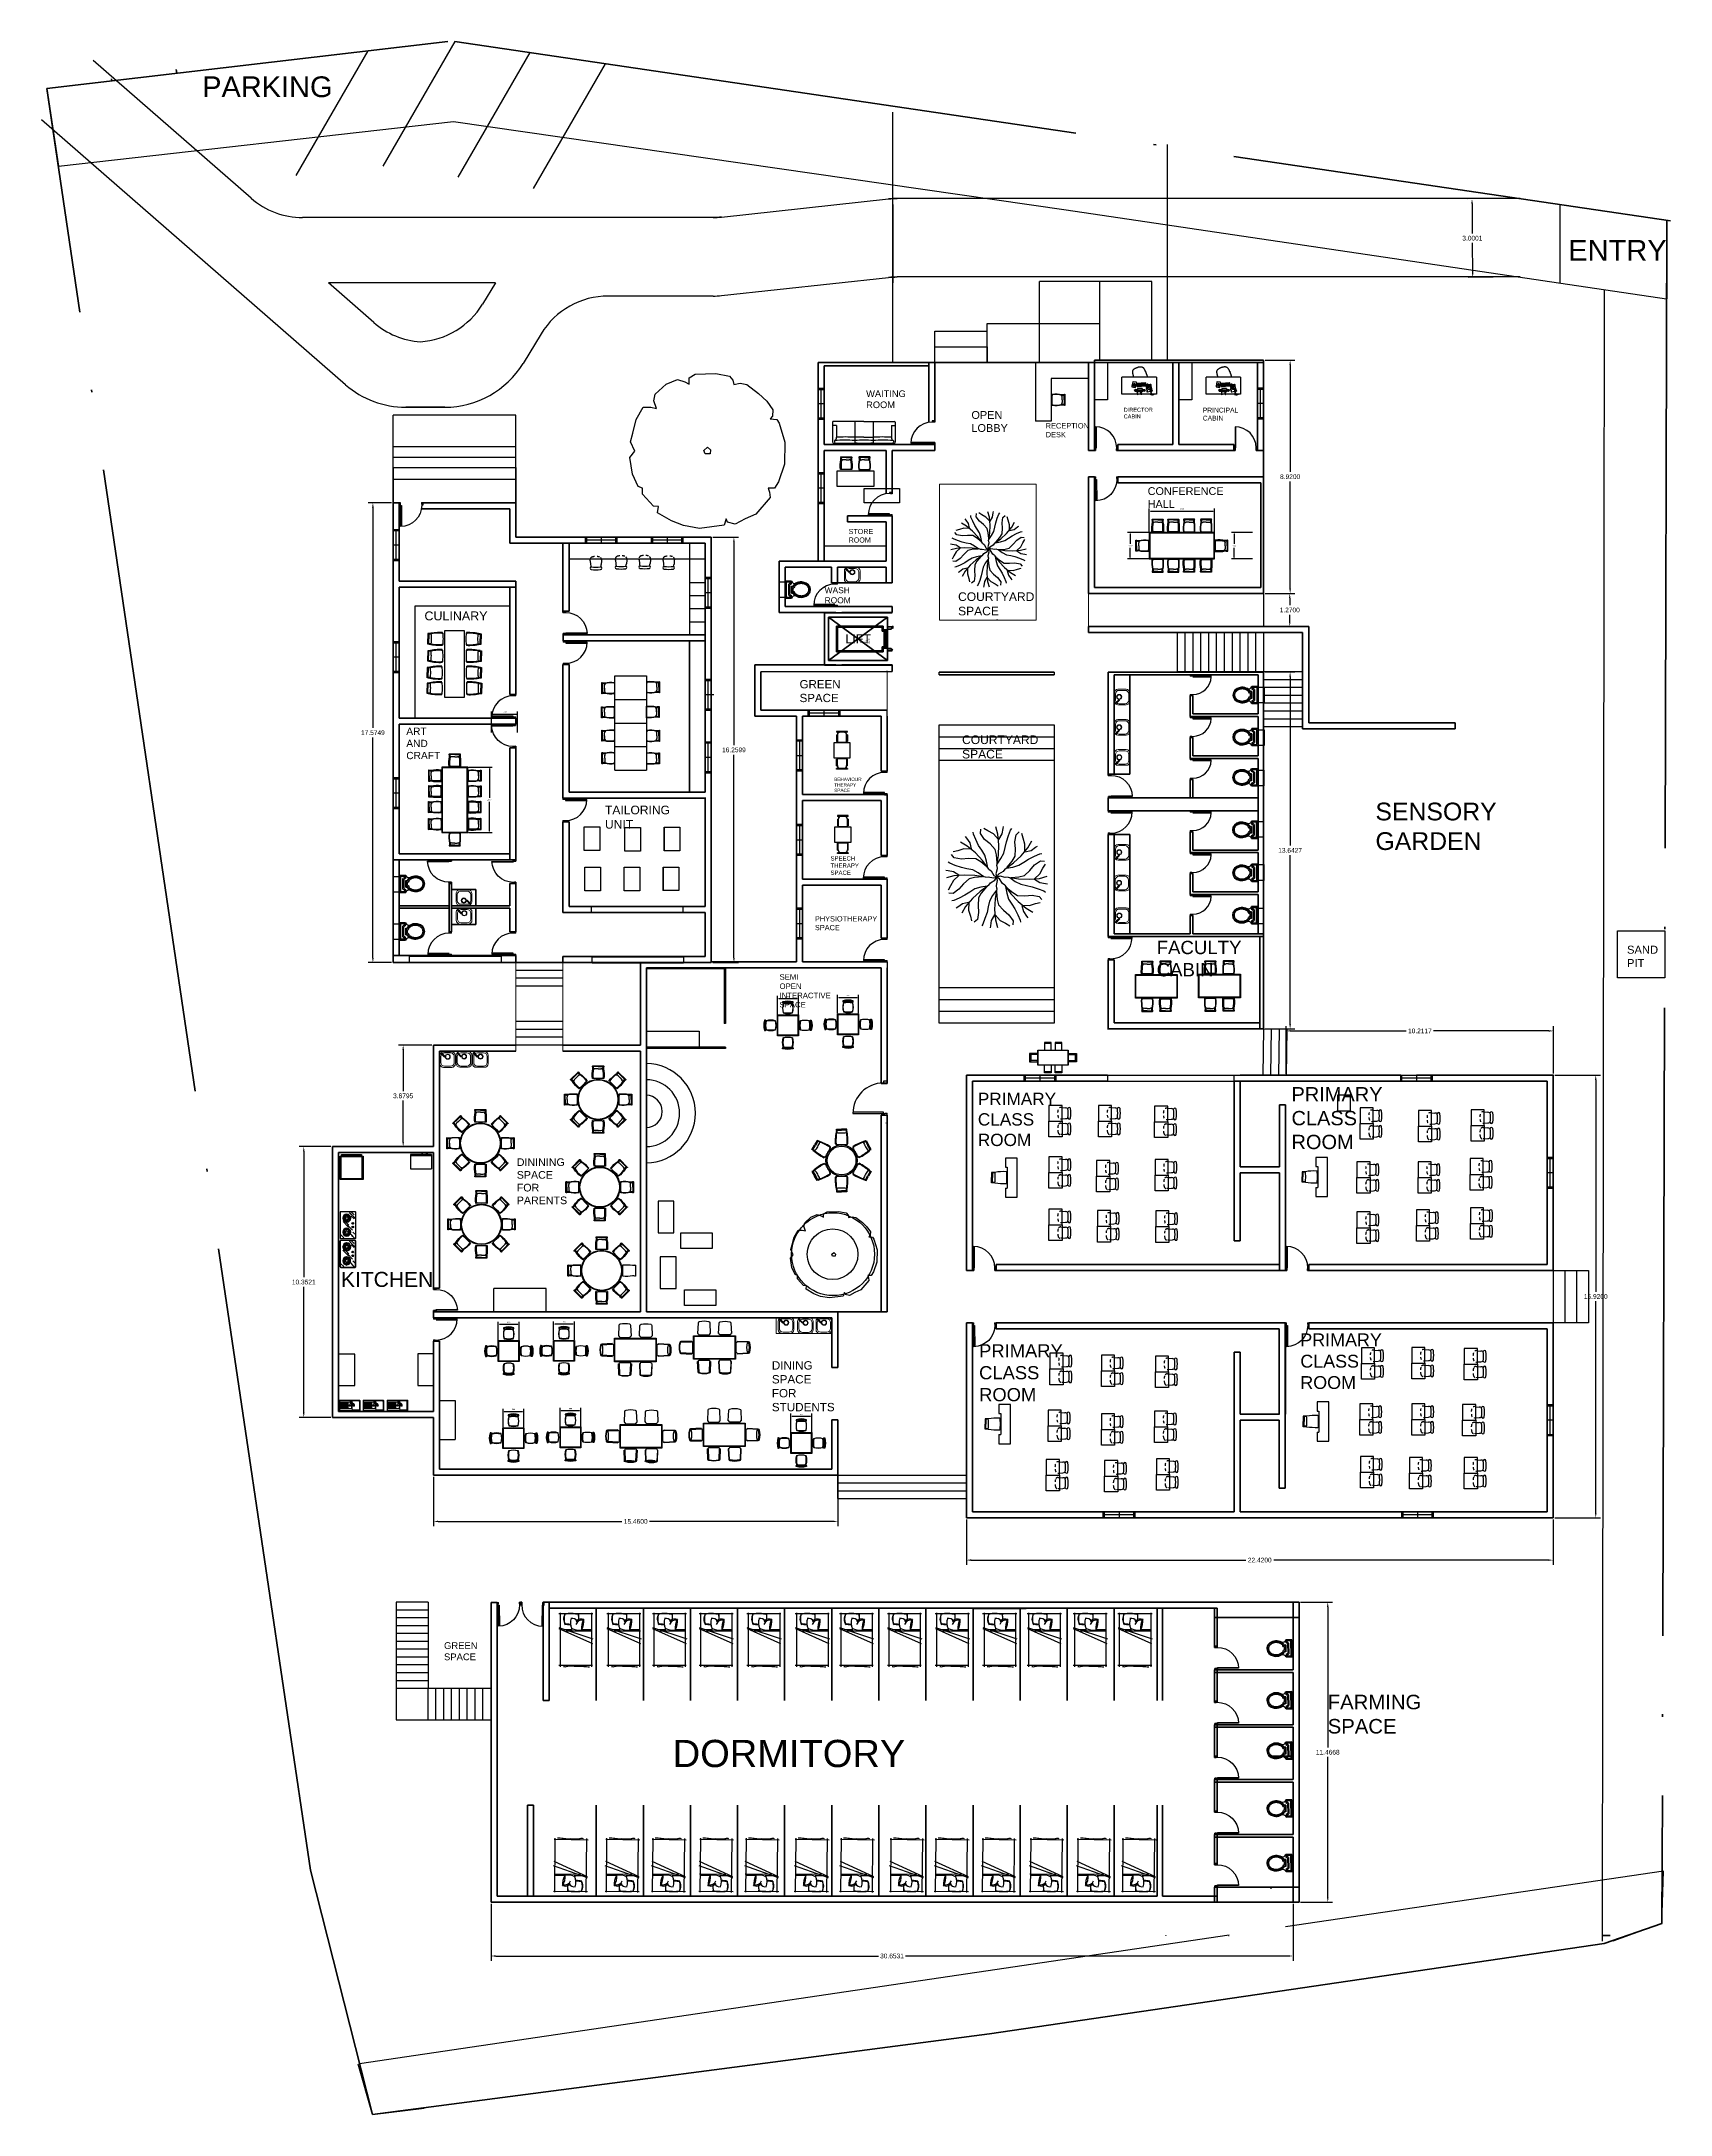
# Model space of a CAD drawing. Header units: metres. Extents: x -353 to 1688, y -477 to 135.
# Drawn here: x 457.6 to 519.9, y -384.1 to -304.9 of the extents above; entities that cross this region are included whole.
import ezdxf

# ---------------------------------------------------------------- set-up
doc = ezdxf.new("R2010")
doc.units = ezdxf.units.M
doc.header["$MEASUREMENT"] = 0
doc.linetypes.add('ACAD_ISO04W100', pattern=[30, 24, -3, 0, -3])
doc.linetypes.add('HIDDEN2', pattern=[0.1875, 0.125, -0.0625])
for name, color, linetype in [('ARCH', 7, 'Continuous'), ('CIRCULATION', 8, 'Continuous'), ('door space', 1, 'Continuous'), ('Edges', 7, 'Continuous'), ('FUR', 7, 'Continuous'), ('ID-LOOSE', 31, 'Continuous'), ('ID-LOOSE2', 8, 'Continuous'), ('TREES', 82, 'Continuous'), ('WINDOW', 10, 'Continuous')]:
    doc.layers.add(name, color=color, linetype=linetype)
for name, color, linetype, lineweight in [('DIMENSION', 240, 'Continuous', 40), ('ELEVATION', 160, 'Continuous', 20), ('PLINTH', 7, 'Continuous', 20), ('ROAD', 31, 'Continuous', 30), ('SITE BOUNDARY', 6, 'ACAD_ISO04W100', 60), ('WALL', 2, 'Continuous', 40)]:
    doc.layers.add(name, color=color, linetype=linetype, lineweight=lineweight)
for name, color, linetype, plot in [('FURNITURE', 130, 'Continuous', False), ('STAIR', 231, 'Continuous', False), ('TEXT', 141, 'Continuous', False)]:
    doc.layers.add(name, color=color, linetype=linetype, plot=plot)
doc.styles.get("Standard").update_dxf_attribs({"font": 'arial.ttf'})
doc.styles.add('Texto', font='BRADHITC.TTF', dxfattribs={"height": 0.1})
doc.dimstyles.new('Annotative', dxfattribs={"dimscale": 0, "dimtxt": 0.18, "dimasz": 0.18, "dimexe": 0.18, "dimexo": 0.0625, "dimgap": 0.09, "dimtad": 0, "dimtih": 1, "dimtoh": 1, "dimdec": 4, "dimzin": 0, "dimdsep": 46, "dimtxsty": 'Standard', "dimcen": 0.09, "dimadec": 0, "dimazin": 0, "dimtfac": 1, "dimtdec": 4, "dimtofl": 0, "dimtmove": 0, "dimatfit": 3, "dimfxl": 1, "dimtolj": 1, "dimtzin": 0, "dimarcsym": 0})
doc.dimstyles.new('ARCHITXT', dxfattribs={"dimtxt": 0.05, "dimasz": 0.05, "dimexe": 0.1, "dimexo": 0.02, "dimgap": 0.05, "dimtad": 1, "dimtih": 1, "dimtoh": 1, "dimdec": 0, "dimlfac": 1000, "dimzin": 0, "dimdsep": 46, "dimtxsty": 'Standard', "dimcen": 0.1, "dimdle": 0.18, "dimclrd": 15, "dimclre": 15, "dimclrt": 202, "dimadec": 0, "dimazin": 0, "dimtfac": 0.72, "dimtdec": 0, "dimtix": 1, "dimtmove": 2, "dimatfit": 3, "dimfxl": 1, "dimtolj": 1, "dimtzin": 0, "dimarcsym": 0})

# ---------------------------------------------------------------- blocks, each defined once
blk = doc.blocks.new('A$C50846A53')
at = {"linetype": 'Continuous'}
for p, q in [((0, 0.74), (0, 0.56)), ((0.5, 0.74), (0, 0.74)), ((0.47, 0.71), (0.03, 0.71)), ((0.03, 0.71), (0.03, 0.59)), ((0.093, 0.64), (0.063, 0.59)), ((0.11, 0.61), (0.08, 0.56)), ((0.093, 0.64), (0.407, 0.64)), ((0.11, 0.61), (0.39, 0.61)), ((0.42, 0.56), (0.39, 0.61)), ((0.437, 0.59), (0.407, 0.64)), ((0.47, 0.59), (0.47, 0.71)), ((0.5, 0.56), (0.5, 0.74)), ((0, 0.56), (0.08, 0.56)), ((0.03, 0.59), (0.063, 0.59)), ((0.15, 0.557), (0.15, 0.52)), ((0.15, 0.557), (0.351, 0.557)), ((0.17, 0.537), (0.332, 0.537)), ((0.2, 0.507), (0.2, 0.488)), ((0.2, 0.507), (0.301, 0.507)), ((0.301, 0.507), (0.301, 0.488)), ((0.351, 0.557), (0.351, 0.52)), ((0.42, 0.56), (0.5, 0.56)), ((0.437, 0.59), (0.47, 0.59))]:
    blk.add_line(p, q, dxfattribs=at)
for centre, radius, start, end in [((-0.039, 0.461), 0.106, 344.64203, 68.73386), ((0.11, 0.542), 0.06, 306.00324, 355.47984), ((0.391, 0.542), 0.06, 184.52019, 233.99594), ((0.539, 0.461), 0.106, 111.26614, 195.35797)]:
    blk.add_arc(centre, radius, start, end, dxfattribs=at)
blk.add_ellipse((0.251, 0.274), major_axis=(0, 0.274), ratio=0.828948, start_param=0.459479, end_param=5.823706, dxfattribs=at)
for points, knots in [([(0.145, 0.493), (0.144, 0.492), (0.143, 0.491), (0.132, 0.483), (0.123, 0.475), (0.106, 0.457), (0.098, 0.447), (0.084, 0.426), (0.077, 0.415), (0.066, 0.391), (0.061, 0.378), (0.053, 0.352), (0.05, 0.339), (0.045, 0.311), (0.044, 0.298), (0.043, 0.27), (0.043, 0.256), (0.046, 0.228), (0.049, 0.215), (0.055, 0.188), (0.059, 0.175), (0.069, 0.15), (0.075, 0.138), (0.088, 0.116), (0.095, 0.105), (0.111, 0.085), (0.12, 0.077), (0.138, 0.06), (0.147, 0.053), (0.167, 0.041), (0.178, 0.036), (0.199, 0.028), (0.209, 0.025), (0.231, 0.021), (0.242, 0.02), (0.264, 0.02), (0.275, 0.021), (0.297, 0.026), (0.307, 0.029), (0.328, 0.038), (0.338, 0.044), (0.358, 0.057), (0.367, 0.064), (0.385, 0.081), (0.394, 0.09), (0.409, 0.11), (0.416, 0.121), (0.429, 0.144), (0.434, 0.156), (0.444, 0.181), (0.448, 0.194), (0.454, 0.221), (0.456, 0.235), (0.458, 0.262), (0.458, 0.276), (0.457, 0.304), (0.455, 0.318), (0.45, 0.345), (0.447, 0.358), (0.438, 0.384), (0.433, 0.396), (0.421, 0.42), (0.414, 0.431), (0.399, 0.452), (0.391, 0.461), (0.374, 0.479), (0.365, 0.486), (0.356, 0.493)], [0.542145, 0.542145, 0.542145, 0.542145, 0.562703, 0.562703, 0.724661, 0.724661, 0.886619, 0.886619, 1.048577, 1.048577, 1.210535, 1.210535, 1.372493, 1.372493, 1.534451, 1.534451, 1.696409, 1.696409, 1.858367, 1.858367, 2.020325, 2.020325, 2.182283, 2.182283, 2.344241, 2.344241, 2.506199, 2.506199, 2.668157, 2.668157, 2.830115, 2.830115, 2.992073, 2.992073, 3.154031, 3.154031, 3.315989, 3.315989, 3.477947, 3.477947, 3.639905, 3.639905, 3.801863, 3.801863, 3.963821, 3.963821, 4.125779, 4.125779, 4.287737, 4.287737, 4.449695, 4.449695, 4.611653, 4.611653, 4.773611, 4.773611, 4.935569, 4.935569, 5.097526, 5.097526, 5.259484, 5.259484, 5.421442, 5.421442, 5.5834, 5.5834, 5.741045, 5.741045, 5.741045, 5.741045]), ([(0.2, 0.488), (0.17, 0.474), (0.164, 0.47), (0.151, 0.46), (0.144, 0.454), (0.13, 0.439), (0.123, 0.431), (0.111, 0.413), (0.106, 0.404), (0.096, 0.384), (0.091, 0.373), (0.084, 0.352), (0.081, 0.34), (0.076, 0.317), (0.075, 0.305), (0.073, 0.282), (0.073, 0.27), (0.074, 0.246), (0.076, 0.234), (0.08, 0.211), (0.083, 0.2), (0.09, 0.178), (0.095, 0.167), (0.104, 0.147), (0.11, 0.138), (0.122, 0.12), (0.128, 0.112), (0.142, 0.097), (0.149, 0.09), (0.165, 0.078), (0.173, 0.073), (0.189, 0.064), (0.197, 0.06), (0.214, 0.055), (0.222, 0.053), (0.239, 0.05), (0.248, 0.05), (0.266, 0.051), (0.276, 0.052), (0.296, 0.057), (0.306, 0.061), (0.325, 0.071), (0.335, 0.077), (0.353, 0.091), (0.361, 0.099), (0.377, 0.117), (0.384, 0.127), (0.398, 0.149), (0.404, 0.161), (0.414, 0.185), (0.418, 0.198), (0.424, 0.225), (0.426, 0.239), (0.428, 0.267), (0.428, 0.281), (0.426, 0.309), (0.424, 0.323), (0.418, 0.349), (0.414, 0.363), (0.404, 0.387), (0.398, 0.399), (0.385, 0.421), (0.378, 0.431), (0.362, 0.449), (0.353, 0.458), (0.338, 0.469), (0.332, 0.474), (0.301, 0.488)], [0.459479, 0.459479, 0.459479, 0.459479, 0.567422, 0.567422, 0.720865, 0.720865, 0.874307, 0.874307, 1.02775, 1.02775, 1.181192, 1.181192, 1.334635, 1.334635, 1.488077, 1.488077, 1.64152, 1.64152, 1.794963, 1.794963, 1.948405, 1.948405, 2.101848, 2.101848, 2.25529, 2.25529, 2.408733, 2.408733, 2.562175, 2.562175, 2.715618, 2.715618, 2.86906, 2.86906, 3.022503, 3.022503, 3.175946, 3.175946, 3.356457, 3.356457, 3.536968, 3.536968, 3.717479, 3.717479, 3.89799, 3.89799, 4.078501, 4.078501, 4.259012, 4.259012, 4.439523, 4.439523, 4.620035, 4.620035, 4.800546, 4.800546, 4.981057, 4.981057, 5.161568, 5.161568, 5.342079, 5.342079, 5.52259, 5.52259, 5.703101, 5.703101, 5.823706, 5.823706, 5.823706, 5.823706])]:
    blk.add_open_spline(points, degree=3, knots=knots, dxfattribs=at)
blk = doc.blocks.new('BRANCHZ', base_point=(0.5, 0.5))
for p, q in [((0.83, 0.567), (0.876, 0.621)), ((0.876, 0.621), (0.934, 0.663)), ((0.934, 0.663), (0.976, 0.659)), ((0.959, 0.588), (0.984, 0.629)), ((0.533, 0.508), (0.5, 0.5)), ((0.584, 0.496), (0.533, 0.508)), ((0.613, 0.5), (0.584, 0.496)), ((0.613, 0.5), (0.717, 0.483)), ((0.629, 0.496), (0.684, 0.458)), ((0.642, 0.496), (0.721, 0.504)), ((0.684, 0.458), (0.738, 0.429)), ((0.717, 0.483), (0.821, 0.479)), ((0.721, 0.504), (0.776, 0.517)), ((0.738, 0.429), (0.796, 0.416)), ((0.776, 0.517), (0.83, 0.567)), ((0.796, 0.416), (0.851, 0.404)), ((0.821, 0.479), (0.926, 0.488)), ((0.876, 0.483), (0.93, 0.533)), ((0.876, 0.479), (0.93, 0.446)), ((0.926, 0.488), (1.001, 0.508)), ((0.93, 0.533), (0.959, 0.588)), ((0.93, 0.446), (0.984, 0.437)), ((0.984, 0.437), (1.005, 0.433)), ((0.851, 0.404), (0.913, 0.383)), ((0.913, 0.383), (0.967, 0.362)), ((0.967, 0.362), (0.984, 0.35))]:
    blk.add_line(p, q)
blk = doc.blocks.new('TREE-16')
at = {"xscale": 120, "yscale": 120, "zscale": 120}
for rotation in [134.9999999999999, 90, 44.99999999999985, 180, 224.9999999999999, 270, 314.9999999999998]:
    blk.add_blockref('BRANCHZ', (0, 0), dxfattribs=dict(at, rotation=rotation))
blk.add_blockref('BRANCHZ', (0, 0), dxfattribs=at)
blk = doc.blocks.new('A$C47EF7D3D')
for p, q in [((0, 675), (40, 675)), ((0, 125), (0, 675)), ((40, 125), (0, 125)), ((40, 125), (40, 675)), ((103, 607), (40, 607)), ((103, 193), (40, 193)), ((181, 675), (525, 675)), ((181, 675), (181, 635)), ((181, 125), (181, 165)), ((181, 125), (525, 125)), ((190, 635), (550, 635)), ((550, 165), (190, 165)), ((525, 675), (525, 635)), ((525, 125), (525, 165)), ((550, 635), (550, 165)), ((568, 800), (1368, 800)), ((568, 0), (568, 800)), ((1368, 0), (568, 0)), ((1368, 800), (1368, 0)), ((1746, 635), (1386, 635)), ((1386, 635), (1386, 165)), ((1386, 165), (1746, 165)), ((1755, 675), (1411, 675)), ((1411, 675), (1411, 635)), ((1411, 125), (1411, 165)), ((1755, 125), (1411, 125)), ((1755, 675), (1755, 635)), ((1755, 125), (1755, 165)), ((1834, 607), (1896, 607)), ((1834, 193), (1896, 193)), ((1936, 675), (1896, 675)), ((1896, 125), (1896, 675)), ((1896, 125), (1936, 125)), ((1936, 125), (1936, 675))]:
    blk.add_line(p, q)
for centre, start, end in [((190, 485), 90, 180), ((190, 315), 180, 270), ((1746, 485), 0, 90), ((1746, 315), 270, 0)]:
    blk.add_arc(centre, 150, start, end)
blk = doc.blocks.new('Simple tree 13_cad-block.com')
at = {"color": 0}
for points in [[(-1468, -1499), (-1766, -1175), (-1766, -1008), (-1883, -968), (-2037, -632), (-2103, -179), (-1973, -11), (-2089, 248), (-2025, 481), (-1935, 856), (-1740, 1192), (-1534, 1192), (-1378, 1153), (-1456, 1360), (-1416, 1541), (-1119, 1813), (-809, 1943), (-615, 1878), (-498, 1813), (-498, 1981), (-330, 2085), (227, 2098), (602, 2033), (692, 1917), (718, 1800), (886, 1839), (1068, 1800), (1391, 1555), (1611, 1348), (1779, 1115), (1766, 946), (1701, 868), (1883, 856), (1948, 752), (2102, 235), (2090, -361), (1934, -839), (1818, -1008), (1649, -1008), (1689, -1124), (1701, -1266), (1313, -1719), (1028, -1848), (757, -1991), (550, -1939), (511, -1848), (459, -2017), (-214, -2107), (-653, -2029), (-977, -1900), (-1352, -1681), (-1326, -1512)], [(-58, -76), (-97, 15), (6, 105), (84, 28), (71, -76)]]:
    blk.add_lwpolyline(points, close=True, dxfattribs=at)
blk = doc.blocks.new('A$C027E3DAA')
at = {"lineweight": 5}
for p, q in [((0, 100), (0, 320)), ((31, 132), (31, 288)), ((48, 356), (128, 276)), ((142, 290), (63, 369)), ((320, 420), (100, 420)), ((128, 276), (142, 290)), ((291, 388), (131, 388)), ((291, 32), (131, 32)), ((391, 132), (391, 288)), ((420, 100), (420, 320)), ((320, 0), (100, 0))]:
    blk.add_line(p, q, dxfattribs=at)
for centre, radius in [((47, 373), 16.5), ((47, 373), 8.24), ((214, 287), 68.5), ((214, 287), 54.8)]:
    blk.add_circle(centre, radius, dxfattribs=at)
for centre, start, end in [((100, 320), 90, 180), ((100, 100), 180, 270), ((131, 288), 90, 180), ((131, 132), 180, 270), ((291, 288), 0, 90), ((291, 132), 270, 0), ((320, 320), 0, 90), ((320, 100), 270, 0)]:
    blk.add_arc(centre, 100, start, end, dxfattribs=at)
blk = doc.blocks.new('DOOR-80')
at = {"layer": 'ARCH', "color": 32}
for p, q in [((-360, -263), (-360, -363)), ((-315, -263), (-360, -263)), ((-360, -363), (-310, -363)), ((-315, -263), (-315, -303)), ((-310, -303), (-315, -303)), ((-310, -303), (-310, -363)), ((390, -363), (390, -303)), ((395, -303), (390, -303)), ((390, -363), (440, -363)), ((440, -263), (395, -263)), ((395, -303), (395, -263)), ((440, -363), (440, -263))]:
    blk.add_line(p, q, dxfattribs=at)
blk.add_lwpolyline([(-280, 447), (-315, 447), (-315, -263), (-280, -263)], close=True, dxfattribs=at)
at = {"layer": 'ARCH', "color": 40}
blk.add_arc((-315, -263), 710, 0, 87.17441, dxfattribs=at)
blk = doc.blocks.new('A$C1D6968EA')
at = {"layer": 'ID-LOOSE2'}
for p, q in [((0.001, 0.385), (0.02, 0.387)), ((0.001, 0.017), (0.02, 0.016)), ((0.02, 0.387), (0.016, 0.396)), ((0.02, 0.016), (0.016, 0.006)), ((0.02, 0.387), (0.02, 0.396)), ((0.02, 0.016), (0.02, 0.006)), ((0.374, 0.201), (0.374, 0.308)), ((0.374, 0.201), (0.374, 0.094)), ((0.455, 0.201), (0.455, 0.385)), ((0.455, 0.201), (0.455, 0.018)), ((0.456, 0.201), (0.456, 0.385)), ((0.456, 0.201), (0.456, 0.018)), ((0.464, 0.201), (0.464, 0.385)), ((0.464, 0.201), (0.464, 0.017))]:
    blk.add_line(p, q, dxfattribs=at)
for centre, radius, start, end in [((0.137, -0.752), 1.154, 78.43567, 96.83625), ((-0.011, 0.389), 0.012, 341.75361, 26.5375), ((0.137, 1.154), 1.154, 263.16375, 281.56433), ((-0.011, 0.014), 0.012, 333.4625, 18.24639), ((0.276, 0.307), 0.0978, 0.51639, 53.19267), ((0.276, 0.095), 0.0978, 306.80733, 359.48361), ((0.346, 0.685), 0.317, 271.15909, 287.56409), ((0.346, -0.282), 0.317, 72.43591, 88.84091), ((0.394, 0.618), 0.241, 264.55133, 285.96258), ((0.394, -0.216), 0.241, 74.03742, 95.44867), ((0.454, 0.385), 0.000433, 341.7715, 99.22024), ((0.454, 0.018), 0.000433, 260.77976, 18.2285), ((0.455, 0.385), 0.000725, 357.37617, 107.52085), ((0.455, 0.018), 0.000725, 252.47915, 2.62383), ((0.461, 0.384), 0.00242, 10.34496, 111.37417), ((0.461, 0.018), 0.00242, 248.62583, 349.65504)]:
    blk.add_arc(centre, radius, start, end, dxfattribs=at)
blk = doc.blocks.new('A$C504E2D25')
at = {"layer": 'ID-LOOSE'}
blk.add_lwpolyline([(0, 0), (0, 0.9), (1.6, 0.9), (1.6, 0)], close=True, dxfattribs=at)
at = {"layer": 'ID-LOOSE2'}
blk.add_lwpolyline([(0.02, 0.02), (0.02, 0.88), (1.58, 0.88), (1.58, 0.02)], close=True, dxfattribs=at)
blk = doc.blocks.new('A$C8043')
at = {"layer": 'ID-LOOSE'}
blk.add_lwpolyline([(0.377, 1.275, 0.142857), (0.377, 1.625), (0.402, 1.667), (0.402, 1.692, 0.16432), (0.002, 1.692), (0.002, 1.667), (0.027, 1.625, 0.142857), (0.027, 1.275, 0.142857)], format="xyb", close=True, dxfattribs=at)
at = {"layer": 'ID-LOOSE2'}
for points in [[(0.395, 1.664, 0.159203), (0.01, 1.664), (0.03, 1.631, -0.139716), (0.375, 1.631)], [(0.035, 1.283, -0.138299), (0.035, 1.617, -0.138299), (0.369, 1.617, -0.138299), (0.369, 1.283, -0.138299)]]:
    blk.add_lwpolyline(points, format="xyb", close=True, dxfattribs=at)
at = {"layer": 'ID-LOOSE2', "color": 4}
for centre, start, end in [((0.202, 1.075), 71.33708, 108.66292), ((0.202, 1.025), 73.7398, 106.2602)]:
    blk.add_arc(centre, 0.625, start, end, dxfattribs=at)
blk = doc.blocks.new('*D151')
at = {"layer": 'Defpoints', "color": 0, "transparency": 16777216}
for p in [(486.239, -358.08), (487.039, -357.455), (487.039, -358.08)]:
    blk.add_point(p, dxfattribs=at)
at = {"layer": 'FURNITURE', "color": 15, "lineweight": -2, "transparency": 16777216}
for p, q in [((486.239, -358.06), (486.239, -357.355)), ((486.289, -357.455), (486.989, -357.455)), ((487.039, -358.06), (487.039, -357.355))]:
    blk.add_line(p, q, dxfattribs=at)
at = {"layer": 'FURNITURE', "color": 15, "transparency": 16777216}
for points in [[(486.289, -357.447), (486.289, -357.464), (486.239, -357.455)], [(486.989, -357.447), (486.989, -357.464), (487.039, -357.455)]]:
    blk.add_solid(points, dxfattribs=at)
at = {"layer": 'FURNITURE', "color": 202, "transparency": 16777216, "insert": (486.639, -357.38), "char_height": 0.05, "attachment_point": 5}
blk.add_mtext('\\A1;800', dxfattribs=at)
blk = doc.blocks.new('*D152')
at = {"layer": 'Defpoints', "color": 0, "transparency": 16777216}
for p in [(478.215, -357.238), (477.415, -357.863), (478.215, -357.863)]:
    blk.add_point(p, dxfattribs=at)
at = {"layer": 'FURNITURE', "color": 15, "lineweight": -2, "transparency": 16777216}
for p, q in [((477.415, -357.843), (477.415, -357.138)), ((477.465, -357.238), (478.165, -357.238)), ((478.215, -357.843), (478.215, -357.138))]:
    blk.add_line(p, q, dxfattribs=at)
at = {"layer": 'FURNITURE', "color": 15, "transparency": 16777216}
for points in [[(477.465, -357.23), (477.465, -357.246), (477.415, -357.238)], [(478.165, -357.23), (478.165, -357.246), (478.215, -357.238)]]:
    blk.add_solid(points, dxfattribs=at)
at = {"layer": 'FURNITURE', "color": 202, "transparency": 16777216, "insert": (477.815, -357.163), "char_height": 0.05, "attachment_point": 5}
blk.add_mtext('\\A1;800', dxfattribs=at)
blk = doc.blocks.new('*D153')
at = {"layer": 'Defpoints', "color": 0, "transparency": 16777216}
for p in [(477.966, -353.931), (477.166, -354.556), (477.966, -354.556)]:
    blk.add_point(p, dxfattribs=at)
at = {"layer": 'FURNITURE', "color": 15, "lineweight": -2, "transparency": 16777216}
for p, q in [((477.166, -354.536), (477.166, -353.831)), ((477.216, -353.931), (477.916, -353.931)), ((477.966, -354.536), (477.966, -353.831))]:
    blk.add_line(p, q, dxfattribs=at)
at = {"layer": 'FURNITURE', "color": 15, "transparency": 16777216}
for points in [[(477.216, -353.923), (477.216, -353.94), (477.166, -353.931)], [(477.916, -353.923), (477.916, -353.94), (477.966, -353.931)]]:
    blk.add_solid(points, dxfattribs=at)
at = {"layer": 'FURNITURE', "color": 202, "transparency": 16777216, "insert": (477.566, -353.856), "char_height": 0.05, "attachment_point": 5}
blk.add_mtext('\\A1;800', dxfattribs=at)
blk = doc.blocks.new('*D154')
at = {"layer": 'Defpoints', "color": 0, "transparency": 16777216}
for p in [(475.855, -353.942), (475.055, -354.567), (475.855, -354.567)]:
    blk.add_point(p, dxfattribs=at)
at = {"layer": 'FURNITURE', "color": 15, "lineweight": -2, "transparency": 16777216}
for p, q in [((475.055, -354.547), (475.055, -353.842)), ((475.105, -353.942), (475.805, -353.942)), ((475.855, -354.547), (475.855, -353.842))]:
    blk.add_line(p, q, dxfattribs=at)
at = {"layer": 'FURNITURE', "color": 15, "transparency": 16777216}
for points in [[(475.105, -353.934), (475.105, -353.95), (475.055, -353.942)], [(475.805, -353.934), (475.805, -353.95), (475.855, -353.942)]]:
    blk.add_solid(points, dxfattribs=at)
at = {"layer": 'FURNITURE', "color": 202, "transparency": 16777216, "insert": (475.455, -353.866), "char_height": 0.05, "attachment_point": 5}
blk.add_mtext('\\A1;800', dxfattribs=at)
blk = doc.blocks.new('*D155')
at = {"layer": 'Defpoints', "color": 0, "transparency": 16777216}
for p in [(476.036, -357.27), (475.236, -357.895), (476.036, -357.895)]:
    blk.add_point(p, dxfattribs=at)
at = {"layer": 'FURNITURE', "color": 15, "lineweight": -2, "transparency": 16777216}
for p, q in [((475.236, -357.875), (475.236, -357.17)), ((475.286, -357.27), (475.986, -357.27)), ((476.036, -357.875), (476.036, -357.17))]:
    blk.add_line(p, q, dxfattribs=at)
at = {"layer": 'FURNITURE', "color": 15, "transparency": 16777216}
for points in [[(475.286, -357.262), (475.286, -357.279), (475.236, -357.27)], [(475.986, -357.262), (475.986, -357.279), (476.036, -357.27)]]:
    blk.add_solid(points, dxfattribs=at)
at = {"layer": 'FURNITURE', "color": 202, "transparency": 16777216, "insert": (475.636, -357.195), "char_height": 0.05, "attachment_point": 5}
blk.add_mtext('\\A1;800', dxfattribs=at)
blk = doc.blocks.new('A$C525172BA')
for p, q in [((10, 41), (87, 118)), ((24, 337), (101, 414)), ((55, 74), (132, 151)), ((63, 254), (63, 249)), ((101, 2), (178, 79)), ((178, 369), (183, 369)), ((178, 133), (183, 133)), ((232, 89), (387, 244)), ((299, 254), (299, 249)), ((321, 203), (476, 357)), ((374, 194), (452, 271)), ((451, 254), (451, 249)), ((550, 48), (627, 125)), ((572, 369), (567, 369)), ((572, 133), (567, 133)), ((568, 22), (722, 177)), ((651, 97), (728, 175)), ((661, 42), (739, 119)), ((687, 254), (687, 249))]:
    blk.add_line(p, q)
at = {"ltscale": 0.18}
for p, q in [((135, 254), (63, 254)), ((135, 249), (63, 249)), ((178, 297), (178, 369)), ((178, 207), (178, 133)), ((183, 297), (183, 369)), ((183, 207), (183, 133)), ((225, 254), (299, 254)), ((225, 249), (299, 249)), ((319, 100), (319, 69)), ((327, 100), (327, 69)), ((423, 100), (423, 69)), ((431, 100), (431, 69)), ((525, 254), (451, 254)), ((525, 249), (451, 249)), ((567, 297), (567, 369)), ((567, 207), (567, 133)), ((572, 297), (572, 369)), ((572, 207), (572, 133)), ((615, 254), (687, 254)), ((615, 249), (687, 249))]:
    blk.add_line(p, q, dxfattribs=at)
for points in [[(20, 0), (730, 0, 0.414214), (750, 20), (750, 420, 0.414214), (730, 440), (20, 440, 0.414214), (0, 420), (0, 20, 0.414214)], [(20, 3), (730, 3, 0.414214), (747, 20), (747, 420, 0.414214), (730, 437), (20, 437, 0.414214), (3, 420), (3, 20, 0.414214)]]:
    blk.add_lwpolyline(points, format="xyb", close=True)
for centre in [(109, 291), (115, 300), (643, 284), (647, 273)]:
    blk.add_circle(centre, 3.58)
for centre, radius in [((180, 252), 39), ((323, 84), 22.5), ((427, 84), 22.5), ((570, 252), 39)]:
    blk.add_circle(centre, radius, dxfattribs=at)
for centre, radius, start, end in [((180, 252), 110, 91.30229, 178.69771), ((180, 252), 110, 181.30229, 268.69771), ((180, 252), 95, 91.59175, 178.40825), ((180, 252), 95, 181.59175, 268.40825), ((180, 252), 75, 91.91021, 178.08979), ((180, 252), 75, 181.91021, 268.08979), ((134, 252), 2.64, 288.75105, 71.24895), ((180, 297), 2.52, 186.73537, 353.26463), ((180, 206), 2.69, 21.78852, 158.21148), ((180, 252), 110, 1.30229, 88.69771), ((180, 252), 95, 1.59175, 88.40825), ((180, 252), 75, 1.91021, 88.08979), ((180, 252), 75, 271.91021, 358.08979), ((180, 252), 110, 271.30229, 358.69771), ((180, 252), 95, 271.59175, 358.40825), ((226, 252), 2.67, 110.55069, 249.44931), ((323, 84), 18.5, 111.32369, 248.67631), ((317, 100), 2, 0, 111.32369), ((317, 69), 2, 248.67631, 0), ((329, 100), 2, 68.67631, 180), ((329, 69), 2, 180, 291.32369), ((323, 84), 18.5, 291.32369, 68.67631), ((427, 84), 18.5, 111.32369, 248.67631), ((421, 100), 2, 0, 111.32369), ((421, 69), 2, 248.67631, 0), ((433, 100), 2, 68.67631, 180), ((433, 69), 2, 180, 291.32369), ((427, 84), 18.5, 291.32369, 68.67631), ((570, 252), 110, 91.30229, 178.69771), ((570, 252), 110, 181.30229, 268.69771), ((570, 252), 95, 91.59175, 178.40825), ((570, 252), 95, 181.59175, 268.40825), ((570, 252), 60, 92.38802, 177.61198), ((570, 252), 60, 182.38802, 267.61198), ((524, 252), 2.63, 288.41197, 71.58803), ((570, 297), 2.51, 183.95793, 356.04207), ((570, 206), 2.63, 17.9418, 162.0582), ((570, 252), 110, 1.30229, 88.69771), ((570, 252), 60, 2.38802, 87.61198), ((570, 252), 60, 272.38802, 357.61198), ((570, 252), 110, 271.30229, 358.69771), ((570, 252), 95, 1.59175, 88.40825), ((570, 252), 95, 271.59175, 358.40825), ((615, 252), 2.58, 104.29448, 255.70552)]:
    blk.add_arc(centre, radius, start, end, dxfattribs=at)
blk = doc.blocks.new('A$C46405F3B')
for p, q in [((0, 565), (560, 565)), ((0, 0), (0, 565)), ((560, 565), (560, 0)), ((560, 0), (0, 0))]:
    blk.add_line(p, q)
for points in [[(540, 545), (20, 545), (20, 20), (540, 20)], [(34, 600), (523, 600), (523, 565), (34, 565)]]:
    blk.add_lwpolyline(points, close=True)
blk = doc.blocks.new('C12')
for p, q in [((-0.701, -0.873), (-0.701, -0.005)), ((0.581, -0.005), (-0.701, -0.005)), ((0.581, -0.873), (0.581, -0.005)), ((-0.701, -0.794), (0.581, -0.794)), ((-0.701, -0.821), (0.581, -0.821)), ((-0.701, -0.873), (0.581, -0.873)), ((-0.427, -0.936), (-0.427, -0.871)), ((-0.38, -0.871), (-0.38, -0.936)), ((-0.279, -0.873), (-0.279, -0.821)), ((-0.255, -0.873), (-0.255, -0.821)), ((-0.151, -0.871), (-0.151, -0.936)), ((-0.105, -0.936), (-0.105, -0.871)), ((-0.38, -0.936), (-0.427, -0.936)), ((-0.151, -0.936), (-0.105, -0.936))]:
    blk.add_line(p, q)
blk = doc.blocks.new('62438789')
at = {"xscale": 10, "zscale": 10}
blk.add_blockref('C12', (0.93, -0.01), dxfattribs=at)
blk = doc.blocks.new('REFRIG4')
at = {"xscale": 0.1, "zscale": 0.1}
blk.add_blockref('62438789', (-0.03, 0.01), dxfattribs=at)
blk = doc.blocks.new('A$C6DD140BA')
at = {"lineweight": 5}
for p, q in [((0, 480), (0, 20)), ((975, 500), (20, 500)), ((25, 465), (25, 35)), ((960, 475), (35, 475)), ((35, 25), (960, 25)), ((55, 402), (55, 390)), ((526, 402), (55, 402)), ((385, 390), (55, 390)), ((55, 354), (55, 342)), ((385, 354), (55, 354)), ((385, 342), (55, 342)), ((55, 305), (55, 293)), ((385, 305), (55, 305)), ((385, 293), (55, 293)), ((55, 256), (55, 244)), ((385, 256), (55, 256)), ((385, 256), (55, 256)), ((385, 244), (55, 244)), ((385, 244), (55, 244)), ((55, 207), (55, 195)), ((385, 207), (55, 207)), ((385, 195), (55, 195)), ((55, 158), (55, 146)), ((385, 158), (55, 158)), ((385, 146), (55, 146)), ((55, 109), (55, 97)), ((385, 109), (55, 109)), ((55, 97), (565, 97)), ((220, 390), (242, 390)), ((385, 390), (385, 354)), ((385, 342), (385, 305)), ((385, 293), (385, 256)), ((385, 244), (385, 207)), ((385, 195), (385, 158)), ((385, 146), (385, 109)), ((420, 382), (420, 117)), ((565, 402), (553, 402)), ((575, 399), (680, 308)), ((585, 117), (585, 382)), ((693, 323), (589, 414)), ((610, 445), (610, 395)), ((610, 368), (610, 55)), ((940, 465), (630, 465)), ((630, 35), (940, 35)), ((960, 55), (960, 445)), ((970, 465), (970, 35)), ((995, 480), (995, 20)), ((20, 0), (975, 0))]:
    blk.add_line(p, q, dxfattribs=at)
for centre, radius in [((502, 250), 41.9), ((502, 250), 34.4), ((502, 250), 5.37), ((694, 250), 34.4), ((694, 250), 5.37)]:
    blk.add_circle(centre, radius, dxfattribs=at)
for centre, radius, start, end in [((20, 480), 20, 90, 180), ((20, 20), 20, 180, 270), ((35, 465), 10, 90, 180), ((35, 35), 10, 180, 270), ((440, 382), 20, 90, 180), ((440, 117), 20, 180, 270), ((545, 437), 28.1, 347.94159, 227.04717), ((23, 426), 503, 349.51266, 1.00232), ((524, 334), 6.64, 170.71955, 346.93936), ((526, 335), 4.91, 202.34884, 285.33209), ((220, 432), 311, 347.88396, 359.21302), ((546, 438), 20, 330.79808, 186.86083), ((545, 437), 16.2, 207.42803, 320.65461), ((1023, 218), 506, 155.41495, 166.87349), ((843, 297), 313, 156.40163, 167.68971), ((509, 323), 100, 49.097, 61.81968), ((500, 89), 326, 79.28202, 80.16735), ((548, 386), 29.3, 47.59067, 71.33291), ((654, 489), 100, 205.60995, 229.09706), ((565, 382), 20, 68.93767, 90), ((565, 117), 20, 270, 0), ((597, 442), 29.3, 201.23002, 229.73704), ((565, 382), 20, 0, 29.23412), ((630, 445), 20, 90, 180), ((630, 55), 20, 180, 270), ((694, 250), 41.9, 89.08428, 58.73704), ((614, 232), 100, 34.59455, 49.097), ((759, 399), 100, 229.09706, 243.5995), ((708, 297), 13.9, 214.59455, 63.5995), ((704, 300), 7.59, 107.90798, 167.16079), ((708, 297), 8.12, 257.13943, 59.22021), ((710, 297), 9.65, 327.96651, 38.22172), ((940, 445), 20, 0, 90), ((940, 55), 20, 270, 0), ((960, 465), 10, 0, 90), ((960, 35), 10, 270, 0), ((975, 480), 20, 0, 90), ((975, 20), 20, 270, 0)]:
    blk.add_arc(centre, radius, start, end, dxfattribs=at)
for centre, major_axis in [((483, 250), (14.5, 0)), ((485, 260), (12.6, -7.2)), ((485, 240), (12.6, 7.2)), ((493, 267), (7.2, -12.6)), ((493, 233), (7.2, 12.6)), ((502, 270), (0, -14.5)), ((502, 230), (0, 14.5)), ((512, 267), (-7.2, -12.6)), ((512, 233), (-7.2, 12.6)), ((520, 260), (-12.6, -7.2)), ((520, 240), (-12.6, 7.2)), ((522, 250), (-14.5, 0)), ((675, 250), (14.5, 0)), ((677, 260), (12.6, -7.2)), ((677, 240), (12.6, 7.2)), ((684, 267), (7.2, -12.6)), ((684, 233), (7.2, 12.6)), ((694, 270), (0, -14.5)), ((694, 230), (0, 14.5)), ((704, 267), (-7.2, -12.6)), ((704, 233), (-7.2, 12.6)), ((712, 260), (-12.6, -7.2)), ((712, 240), (-12.6, 7.2)), ((714, 250), (-14.5, 0))]:
    blk.add_ellipse(centre, major_axis=major_axis, ratio=0.137964, dxfattribs=at)
blk = doc.blocks.new('*D161')
at = {"layer": 'Defpoints', "color": 0, "transparency": 16777216}
for p in [(488.825, -341.452), (488.025, -342.077), (488.825, -342.077)]:
    blk.add_point(p, dxfattribs=at)
at = {"layer": 'FURNITURE', "color": 15, "lineweight": -2, "transparency": 16777216}
for p, q in [((488.025, -342.057), (488.025, -341.352)), ((488.075, -341.452), (488.775, -341.452)), ((488.825, -342.057), (488.825, -341.352))]:
    blk.add_line(p, q, dxfattribs=at)
at = {"layer": 'FURNITURE', "color": 15, "transparency": 16777216}
for points in [[(488.075, -341.443), (488.075, -341.46), (488.025, -341.452)], [(488.775, -341.443), (488.775, -341.46), (488.825, -341.452)]]:
    blk.add_solid(points, dxfattribs=at)
at = {"layer": 'FURNITURE', "color": 202, "transparency": 16777216, "insert": (488.425, -341.376), "char_height": 0.05, "attachment_point": 5}
blk.add_mtext('\\A1;800', dxfattribs=at)
blk = doc.blocks.new('*D162')
at = {"layer": 'Defpoints', "color": 0, "transparency": 16777216}
for p in [(486.525, -341.491), (485.725, -342.116), (486.525, -342.116)]:
    blk.add_point(p, dxfattribs=at)
at = {"layer": 'FURNITURE', "color": 15, "lineweight": -2, "transparency": 16777216}
for p, q in [((485.725, -342.096), (485.725, -341.391)), ((485.775, -341.491), (486.475, -341.491)), ((486.525, -342.096), (486.525, -341.391))]:
    blk.add_line(p, q, dxfattribs=at)
at = {"layer": 'FURNITURE', "color": 15, "transparency": 16777216}
for points in [[(485.775, -341.483), (485.775, -341.5), (485.725, -341.491)], [(486.475, -341.483), (486.475, -341.5), (486.525, -341.491)]]:
    blk.add_solid(points, dxfattribs=at)
at = {"layer": 'FURNITURE', "color": 202, "transparency": 16777216, "insert": (486.125, -341.416), "char_height": 0.05, "attachment_point": 5}
blk.add_mtext('\\A1;800', dxfattribs=at)
blk = doc.blocks.new('A$C317A697B')
for p, q in [((-899, -912), (-899, 0)), ((-899, 0), (899, 0)), ((-116, 441), (-514, 441)), ((-514, 441), (-514, 0)), ((-116, 398), (-514, 398)), ((-116, 385), (-514, 385)), ((-116, 0), (-116, 441)), ((523, 441), (125, 441)), ((125, 441), (125, 0)), ((523, 398), (125, 398)), ((523, 385), (125, 385)), ((523, 0), (523, 441)), ((899, 0), (899, -912)), ((-899, -205), (-1402, -205)), ((-1402, -205), (-1402, -699)), ((-1402, -699), (-899, -699)), ((-1336, -205), (-1336, -699)), ((-946, -274), (-1336, -274)), ((-946, -630), (-1336, -630)), ((-1311, -274), (-1311, -630)), ((-932, -205), (-932, -259)), ((-932, -699), (-932, -645)), ((899, -912), (-899, -912)), ((-889, -902), (-889, -10)), ((-889, -10), (889, -10)), ((889, -902), (-889, -902)), ((-514, -1353), (-514, -912)), ((-116, -912), (-116, -1353)), ((125, -1353), (125, -912)), ((523, -912), (523, -1353)), ((889, -10), (889, -902)), ((899, -205), (1402, -205)), ((1402, -699), (899, -699)), ((932, -205), (932, -259)), ((932, -699), (932, -645)), ((946, -274), (1336, -274)), ((946, -630), (1336, -630)), ((1311, -274), (1311, -630)), ((1336, -205), (1336, -699)), ((1402, -205), (1402, -699)), ((-116, -1297), (-514, -1297)), ((-116, -1309), (-514, -1309)), ((-116, -1353), (-514, -1353)), ((523, -1297), (125, -1297)), ((523, -1309), (125, -1309)), ((523, -1353), (125, -1353))]:
    blk.add_line(p, q)
for centre, start, end in [((-946, -259), 270, 0), ((-946, -645), 0, 90), ((946, -259), 180, 270), ((946, -645), 90, 180)]:
    blk.add_arc(centre, 14.7, start, end)
blk = doc.blocks.new('CH-5')
at = {"layer": 'FUR', "color": 40}
for p, q in [((-199, 280), (-199, 324)), ((-199, 324), (1, 324)), ((201, 324), (1, 324)), ((201, 280), (201, 324)), ((-225, -234), (-205, -233)), ((-216, -208), (-206, -208)), ((227, -234), (207, -233)), ((218, -208), (208, -208))]:
    blk.add_line(p, q, dxfattribs=at)
at = {"layer": 'FUR', "color": 32}
for p, q in [((-199, 280), (-184, 280)), ((-183, 197), (-183, 289)), ((-183, 289), (1, 289)), ((185, 289), (1, 289)), ((185, 197), (185, 289)), ((201, 280), (186, 280)), ((-225, -234), (-240, -234)), ((227, -234), (242, -234))]:
    blk.add_line(p, q, dxfattribs=at)
for centre, radius, start, end in [((1822, -139), 2065, 168.27722, 182.65067), ((-1820, -139), 2065, 357.34933, 11.72278), ((-205, -233), 20, 182.65067, 264.36103), ((1, 1852), 2115, 264.36103, 270), ((1, 1852), 2115, 270, 275.63897), ((207, -233), 20, 275.63897, 357.34933)]:
    blk.add_arc(centre, radius, start, end, dxfattribs=at)
at = {"layer": 'FUR', "color": 40}
for centre, radius, start, end in [((1822, -139), 2050, 168.19019, 182.65067), ((1822, -139), 2040, 169.51392, 181.94835), ((14, 1799), 1614, 262.79054, 269.55631), ((-12, 1799), 1614, 270.44369, 277.20946), ((-1820, -139), 2040, 358.05165, 10.48608), ((-1820, -139), 2050, 357.34933, 11.80981), ((1822, -139), 2030, 181.94489, 182.65067), ((-1820, -139), 2030, 357.34933, 358.05511)]:
    blk.add_arc(centre, radius, start, end, dxfattribs=at)
blk = doc.blocks.new('RT-SET5')
at = {"layer": 'FUR', "color": 32}
blk.add_circle((1, -18), 600, dxfattribs=at)
at = {"layer": 'FUR', "color": 40}
blk.add_circle((1, -18), 550, dxfattribs=at)
at = {"color": 2}
blk.add_blockref('CH-5', (0, 852), dxfattribs=at)
for p, rotation in [((-753, 416), 59.99999999999999), ((754, 418), 299.9999999999999), ((-752, -454), 120), ((2, -888), 180), ((755, -452), 240)]:
    blk.add_blockref('CH-5', p, dxfattribs=dict(at, rotation=rotation))
blk = doc.blocks.new('A$C51F1')
at = {"layer": 'ID-LOOSE'}
blk.add_lwpolyline([(0.439, 0.474, 0.102523), (0.429, 0.386, -0.080461), (0.445, 0.009, -0.3023), (0.42, 0.012, 0.197932), (0.411, 0.013, -0.028193), (0.357, 0.009), (0.227, 0.009), (0.097, 0.009, -0.028193), (0.043, 0.013, 0.197932), (0.034, 0.012, -0.3023), (0.009, 0.009, -0.080461), (0.025, 0.386, 0.102523), (0.015, 0.474, -0.587111), (0.026, 0.493), (0.428, 0.493, -0.587111)], format="xyb", close=True, dxfattribs=at)
at = {"layer": 'ID-LOOSE2'}
for p, q in [((0.042, 0.032), (0.032, 0.032)), ((0.042, 0.032), (0.033, 0.028)), ((0.043, 0.013), (0.042, 0.032)), ((0.227, 0.476), (0.044, 0.476)), ((0.227, 0.468), (0.044, 0.468)), ((0.227, 0.467), (0.044, 0.467)), ((0.227, 0.386), (0.121, 0.386)), ((0.227, 0.476), (0.411, 0.476)), ((0.227, 0.468), (0.411, 0.468)), ((0.227, 0.467), (0.411, 0.467)), ((0.227, 0.386), (0.334, 0.386)), ((0.411, 0.013), (0.413, 0.032)), ((0.413, 0.032), (0.423, 0.032)), ((0.413, 0.032), (0.422, 0.028))]:
    blk.add_line(p, q, dxfattribs=at)
for centre, radius, start, end in [((1.181, 0.149), 1.154, 168.43567, 186.83625), ((0.04, 0.001), 0.012, 71.75361, 116.5375), ((0.044, 0.473), 0.00242, 100.34496, 201.37417), ((-0.19, 0.406), 0.241, 354.55133, 15.96258), ((0.044, 0.467), 0.000725, 87.37617, 197.52085), ((0.044, 0.466), 0.000433, 71.7715, 189.22024), ((0.121, 0.288), 0.0978, 90.51639, 143.19267), ((-0.256, 0.358), 0.317, 1.15909, 17.56409), ((0.333, 0.288), 0.0978, 36.80733, 89.48361), ((0.711, 0.358), 0.317, 162.43591, 178.84091), ((0.644, 0.406), 0.241, 164.03742, 185.44867), ((-0.726, 0.149), 1.154, 353.16375, 11.56433), ((0.411, 0.473), 0.00242, 338.62583, 79.65504), ((0.411, 0.467), 0.000725, 342.47915, 92.62383), ((0.411, 0.466), 0.000433, 350.77976, 108.2285), ((0.415, 0.001), 0.012, 63.4625, 108.24639)]:
    blk.add_arc(centre, radius, start, end, dxfattribs=at)
blk = doc.blocks.new('*D159')
at = {"layer": 'Defpoints', "color": 0, "transparency": 16777216}
for p in [(475.796, -330.62), (474.796, -331.345), (475.796, -331.345)]:
    blk.add_point(p, dxfattribs=at)
at = {"layer": 'ID-LOOSE', "color": 15, "lineweight": -2, "transparency": 16777216}
for p, q in [((474.796, -331.325), (474.796, -330.52)), ((474.846, -330.62), (475.746, -330.62)), ((475.796, -331.325), (475.796, -330.52))]:
    blk.add_line(p, q, dxfattribs=at)
at = {"layer": 'ID-LOOSE', "color": 15, "transparency": 16777216}
for points in [[(474.846, -330.612), (474.846, -330.629), (474.796, -330.62)], [(475.746, -330.612), (475.746, -330.629), (475.796, -330.62)]]:
    blk.add_solid(points, dxfattribs=at)
at = {"layer": 'ID-LOOSE', "color": 202, "transparency": 16777216, "insert": (475.296, -330.545), "char_height": 0.05, "attachment_point": 5}
blk.add_mtext('\\A1;1000', dxfattribs=at)
blk = doc.blocks.new('*D160')
at = {"layer": 'Defpoints', "color": 0, "transparency": 16777216}
for p in [(473.892, -332.65), (473.892, -335.15), (474.717, -335.15)]:
    blk.add_point(p, dxfattribs=at)
at = {"layer": 'FURNITURE', "color": 15, "lineweight": -2, "transparency": 16777216}
for p, q in [((473.912, -332.65), (474.817, -332.65)), ((474.717, -332.7), (474.717, -333.825)), ((474.717, -335.1), (474.717, -333.976)), ((473.912, -335.15), (474.817, -335.15))]:
    blk.add_line(p, q, dxfattribs=at)
at = {"layer": 'FURNITURE', "color": 15, "transparency": 16777216}
for points in [[(474.709, -332.7), (474.726, -332.7), (474.717, -332.65)], [(474.709, -335.1), (474.726, -335.1), (474.717, -335.15)]]:
    blk.add_solid(points, dxfattribs=at)
at = {"layer": 'FURNITURE', "color": 202, "transparency": 16777216, "insert": (474.717, -333.9), "char_height": 0.05, "attachment_point": 5}
blk.add_mtext('\\A1;2500', dxfattribs=at)
blk = doc.blocks.new('*D156')
at = {"layer": 'Defpoints', "color": 0, "transparency": 16777216}
for p in [(499.209, -323.685), (499.934, -323.685), (499.934, -324.685)]:
    blk.add_point(p, dxfattribs=at)
at = {"layer": 'FURNITURE', "color": 15, "lineweight": -2, "transparency": 16777216}
for p, q in [((499.914, -323.685), (499.109, -323.685)), ((499.209, -323.735), (499.209, -324.11)), ((499.914, -324.685), (499.109, -324.685)), ((499.209, -324.635), (499.209, -324.261))]:
    blk.add_line(p, q, dxfattribs=at)
at = {"layer": 'FURNITURE', "color": 15, "transparency": 16777216}
for points in [[(499.201, -323.735), (499.217, -323.735), (499.209, -323.685)], [(499.201, -324.635), (499.217, -324.635), (499.209, -324.685)]]:
    blk.add_solid(points, dxfattribs=at)
at = {"layer": 'FURNITURE', "color": 202, "transparency": 16777216, "insert": (499.209, -324.185), "char_height": 0.05, "attachment_point": 5}
blk.add_mtext('\\A1;1000', dxfattribs=at)
blk = doc.blocks.new('*D157')
at = {"layer": 'Defpoints', "color": 0, "transparency": 16777216}
for p in [(502.434, -322.86), (499.934, -323.685), (502.434, -323.685)]:
    blk.add_point(p, dxfattribs=at)
at = {"layer": 'FURNITURE', "color": 15, "lineweight": -2, "transparency": 16777216}
for p, q in [((499.934, -323.665), (499.934, -322.76)), ((499.984, -322.86), (502.384, -322.86)), ((502.434, -323.665), (502.434, -322.76))]:
    blk.add_line(p, q, dxfattribs=at)
at = {"layer": 'FURNITURE', "color": 15, "transparency": 16777216}
for points in [[(499.984, -322.852), (499.984, -322.868), (499.934, -322.86)], [(502.384, -322.852), (502.384, -322.868), (502.434, -322.86)]]:
    blk.add_solid(points, dxfattribs=at)
at = {"layer": 'FURNITURE', "color": 202, "transparency": 16777216, "insert": (501.184, -322.785), "char_height": 0.05, "attachment_point": 5}
blk.add_mtext('\\A1;2500', dxfattribs=at)
blk = doc.blocks.new('*D158')
at = {"layer": 'Defpoints', "color": 0, "transparency": 16777216}
for p in [(503.181, -323.685), (503.906, -323.685), (503.906, -324.685)]:
    blk.add_point(p, dxfattribs=at)
at = {"layer": 'ID-LOOSE', "color": 15, "lineweight": -2, "transparency": 16777216}
for p, q in [((503.886, -323.685), (503.081, -323.685)), ((503.181, -323.735), (503.181, -324.11)), ((503.886, -324.685), (503.081, -324.685)), ((503.181, -324.635), (503.181, -324.261))]:
    blk.add_line(p, q, dxfattribs=at)
at = {"layer": 'ID-LOOSE', "color": 15, "transparency": 16777216}
for points in [[(503.172, -323.735), (503.189, -323.735), (503.181, -323.685)], [(503.172, -324.635), (503.189, -324.635), (503.181, -324.685)]]:
    blk.add_solid(points, dxfattribs=at)
at = {"layer": 'ID-LOOSE', "color": 202, "transparency": 16777216, "insert": (503.181, -324.185), "char_height": 0.05, "attachment_point": 5}
blk.add_mtext('\\A1;1000', dxfattribs=at)
blk = doc.blocks.new('c table')
at = {"layer": 'Edges'}
for p, q in [((836.452, 429.964), (836.452, 429.963)), ((836.452, 429.964), (836.453, 429.964)), ((836.452, 429.472), (836.452, 429.963)), ((836.453, 429.964), (836.54, 429.964)), ((836.528, 429.979), (836.527, 429.978)), ((836.527, 429.978), (836.527, 429.976)), ((836.528, 429.976), (836.527, 429.976)), ((836.528, 429.979), (836.531, 429.979)), ((836.528, 429.976), (836.531, 429.976)), ((836.531, 429.979), (836.536, 429.979)), ((836.531, 429.976), (836.534, 429.976)), ((836.534, 429.976), (836.534, 429.976)), ((836.534, 429.976), (836.534, 429.976)), ((836.536, 429.976), (836.534, 429.976)), ((836.536, 429.979), (836.536, 429.979)), ((836.536, 429.979), (836.556, 429.979)), ((836.536, 429.979), (836.556, 429.979)), ((836.536, 429.976), (836.536, 429.976)), ((836.536, 429.976), (836.536, 429.975)), ((836.536, 429.976), (836.557, 429.976)), ((836.536, 429.975), (836.536, 429.975)), ((836.536, 429.975), (836.536, 429.975)), ((836.536, 429.972), (836.536, 429.975)), ((836.536, 429.972), (836.536, 429.972)), ((836.536, 429.972), (836.536, 429.971)), ((836.536, 429.971), (836.537, 429.97)), ((836.537, 429.97), (836.539, 429.966)), ((836.539, 429.966), (836.54, 429.965)), ((836.54, 429.965), (836.54, 429.965)), ((836.54, 429.965), (836.54, 429.964)), ((836.54, 429.964), (836.54, 429.964)), ((836.54, 429.964), (836.54, 429.964)), ((836.54, 429.964), (836.545, 429.964)), ((836.545, 429.973), (836.545, 429.972)), ((836.545, 429.972), (836.545, 429.971)), ((836.545, 429.971), (836.545, 429.97)), ((836.545, 429.966), (836.545, 429.965)), ((836.545, 429.965), (836.545, 429.965)), ((836.545, 429.964), (836.545, 429.964)), ((836.545, 429.964), (836.547, 429.964)), ((836.547, 429.973), (836.547, 429.972)), ((836.547, 429.972), (836.547, 429.971)), ((836.547, 429.971), (836.547, 429.97)), ((836.547, 429.966), (836.547, 429.965)), ((836.547, 429.965), (836.547, 429.965)), ((836.547, 429.964), (836.547, 429.964)), ((836.547, 429.964), (836.547, 429.964)), ((836.547, 429.964), (836.552, 429.964)), ((836.552, 429.965), (836.553, 429.966)), ((836.552, 429.965), (836.552, 429.965)), ((836.552, 429.964), (836.552, 429.965)), ((836.552, 429.964), (836.552, 429.964)), ((836.552, 429.964), (836.552, 429.964)), ((836.552, 429.964), (836.561, 429.964)), ((836.553, 429.966), (836.556, 429.97)), ((836.556, 429.979), (836.556, 429.979)), ((836.556, 429.979), (836.561, 429.979)), ((836.556, 429.975), (836.557, 429.975)), ((836.556, 429.975), (836.556, 429.972)), ((836.556, 429.972), (836.556, 429.972)), ((836.556, 429.971), (836.556, 429.972)), ((836.556, 429.97), (836.556, 429.971)), ((836.557, 429.975), (836.557, 429.976)), ((836.557, 429.976), (836.557, 429.976)), ((836.557, 429.976), (836.561, 429.976)), ((836.557, 429.975), (836.557, 429.975)), ((836.561, 429.979), (836.561, 429.979)), ((836.561, 429.979), (836.581, 429.979)), ((836.561, 429.979), (836.581, 429.979)), ((836.561, 429.976), (836.561, 429.976)), ((836.561, 429.976), (836.561, 429.976)), ((836.561, 429.976), (836.561, 429.976)), ((836.561, 429.976), (836.561, 429.976)), ((836.561, 429.976), (836.561, 429.975)), ((836.582, 429.976), (836.561, 429.976)), ((836.561, 429.975), (836.561, 429.975)), ((836.561, 429.975), (836.561, 429.975)), ((836.561, 429.972), (836.561, 429.975)), ((836.561, 429.972), (836.562, 429.972)), ((836.561, 429.964), (836.562, 429.971)), ((836.561, 429.964), (836.561, 429.964)), ((836.561, 429.964), (836.581, 429.964)), ((836.562, 429.972), (836.562, 429.971)), ((836.569, 429.973), (836.569, 429.972)), ((836.569, 429.972), (836.569, 429.971)), ((836.573, 429.974), (836.572, 429.974)), ((836.572, 429.869), (836.572, 429.87)), ((836.572, 429.869), (836.572, 429.869)), ((836.573, 429.868), (836.572, 429.869)), ((836.573, 429.974), (836.573, 429.974)), ((836.573, 429.972), (836.573, 429.973)), ((836.573, 429.971), (836.573, 429.972)), ((836.574, 429.871), (836.573, 429.87)), ((836.573, 429.87), (836.572, 429.87)), ((836.573, 429.868), (836.574, 429.867)), ((836.575, 429.871), (836.574, 429.871)), ((836.574, 429.867), (836.574, 429.866)), ((836.574, 429.867), (836.574, 429.867)), ((836.574, 429.866), (836.574, 429.866)), ((836.574, 429.866), (836.575, 429.866)), ((836.574, 429.866), (836.575, 429.866)), ((836.574, 429.866), (836.574, 429.866)), ((836.575, 429.872), (836.576, 429.873)), ((836.575, 429.872), (836.575, 429.871)), ((836.575, 429.872), (836.575, 429.872)), ((836.575, 429.872), (836.575, 429.872)), ((836.575, 429.872), (836.575, 429.872)), ((836.575, 429.872), (836.575, 429.872)), ((836.575, 429.871), (836.575, 429.871)), ((836.575, 429.871), (836.576, 429.871)), ((836.575, 429.866), (836.575, 429.866)), ((836.575, 429.866), (836.575, 429.866)), ((836.575, 429.866), (836.575, 429.866)), ((836.575, 429.866), (836.575, 429.866)), ((836.575, 429.866), (836.575, 429.866)), ((836.575, 429.866), (836.575, 429.866)), ((836.575, 429.866), (836.575, 429.866)), ((836.575, 429.866), (836.575, 429.866)), ((836.575, 429.866), (836.575, 429.866)), ((836.575, 429.865), (836.575, 429.866)), ((836.575, 429.866), (836.575, 429.865)), ((836.575, 429.866), (836.576, 429.864)), ((836.576, 429.865), (836.575, 429.865)), ((836.575, 429.865), (836.575, 429.865)), ((836.577, 429.873), (836.576, 429.873)), ((836.576, 429.871), (836.576, 429.871)), ((836.578, 429.862), (836.576, 429.865)), ((836.577, 429.873), (836.577, 429.874)), ((836.577, 429.874), (836.578, 429.874)), ((836.578, 429.874), (836.579, 429.874)), ((836.578, 429.874), (836.578, 429.874)), ((836.578, 429.863), (836.578, 429.863)), ((836.578, 429.863), (836.578, 429.862)), ((836.578, 429.862), (836.578, 429.862)), ((836.578, 429.862), (836.579, 429.861)), ((836.578, 429.862), (836.578, 429.862)), ((836.578, 429.862), (836.578, 429.862)), ((836.591, 429.816), (836.578, 429.862)), ((836.578, 429.862), (836.578, 429.862)), ((836.579, 429.861), (836.578, 429.862)), ((836.579, 429.874), (836.579, 429.874)), ((836.58, 429.873), (836.579, 429.874)), ((836.579, 429.861), (836.579, 429.861)), ((836.579, 429.861), (836.58, 429.86)), ((836.58, 429.86), (836.579, 429.861)), ((836.579, 429.861), (836.579, 429.861)), ((836.579, 429.861), (836.579, 429.861)), ((836.579, 429.861), (836.579, 429.861)), ((836.579, 429.861), (836.579, 429.861)), ((836.579, 429.861), (836.58, 429.86)), ((836.579, 429.861), (836.579, 429.861)), ((836.579, 429.861), (836.579, 429.86)), ((836.579, 429.861), (836.579, 429.861)), ((836.579, 429.861), (836.579, 429.861)), ((836.579, 429.86), (836.579, 429.86)), ((836.581, 429.872), (836.58, 429.873)), ((836.58, 429.872), (836.581, 429.872)), ((836.58, 429.866), (836.58, 429.866)), ((836.58, 429.866), (836.58, 429.866)), ((836.58, 429.86), (836.58, 429.86)), ((836.58, 429.86), (836.58, 429.86)), ((836.58, 429.86), (836.58, 429.86)), ((836.58, 429.859), (836.58, 429.86)), ((836.58, 429.86), (836.58, 429.86)), ((836.58, 429.859), (836.581, 429.858)), ((836.58, 429.859), (836.58, 429.859)), ((836.581, 429.979), (836.581, 429.979)), ((836.581, 429.979), (836.587, 429.979)), ((836.582, 429.975), (836.581, 429.972)), ((836.581, 429.972), (836.581, 429.972)), ((836.581, 429.971), (836.581, 429.972)), ((836.581, 429.971), (836.581, 429.964)), ((836.581, 429.964), (836.581, 429.964)), ((836.581, 429.964), (836.587, 429.964)), ((836.584, 429.873), (836.581, 429.872)), ((836.581, 429.872), (836.581, 429.872)), ((836.581, 429.871), (836.581, 429.872)), ((836.581, 429.871), (836.581, 429.872)), ((836.581, 429.872), (836.581, 429.872)), ((836.581, 429.872), (836.581, 429.872)), ((836.581, 429.871), (836.581, 429.871)), ((836.581, 429.871), (836.581, 429.871)), ((836.581, 429.871), (836.581, 429.871)), ((836.581, 429.871), (836.581, 429.871)), ((836.581, 429.871), (836.582, 429.871)), ((836.582, 429.871), (836.581, 429.871)), ((836.581, 429.858), (836.582, 429.858)), ((836.582, 429.976), (836.582, 429.976)), ((836.582, 429.976), (836.582, 429.976)), ((836.582, 429.975), (836.582, 429.976)), ((836.582, 429.976), (836.582, 429.976)), ((836.582, 429.976), (836.582, 429.976)), ((836.582, 429.976), (836.587, 429.976)), ((836.582, 429.975), (836.582, 429.975)), ((836.582, 429.975), (836.582, 429.975)), ((836.582, 429.87), (836.582, 429.871)), ((836.582, 429.871), (836.582, 429.871)), ((836.582, 429.871), (836.582, 429.871)), ((836.582, 429.87), (836.585, 429.867)), ((836.582, 429.858), (836.582, 429.858)), ((836.582, 429.858), (836.583, 429.858)), ((836.583, 429.858), (836.582, 429.858)), ((836.584, 429.874), (836.583, 429.874)), ((836.584, 429.873), (836.583, 429.874)), ((836.583, 429.87), (836.585, 429.867)), ((836.584, 429.859), (836.583, 429.858)), ((836.584, 429.859), (836.583, 429.859)), ((836.584, 429.856), (836.583, 429.858)), ((836.583, 429.858), (836.583, 429.858)), ((836.583, 429.858), (836.583, 429.858)), ((836.584, 429.874), (836.585, 429.875)), ((836.588, 429.874), (836.584, 429.873)), ((836.584, 429.873), (836.584, 429.873)), ((836.584, 429.863), (836.584, 429.863)), ((836.586, 429.856), (836.584, 429.859)), ((836.585, 429.855), (836.584, 429.856)), ((836.588, 429.875), (836.585, 429.875)), ((836.585, 429.867), (836.585, 429.867)), ((836.585, 429.867), (836.586, 429.866)), ((836.585, 429.867), (836.585, 429.867)), ((836.585, 429.867), (836.586, 429.866)), ((836.586, 429.866), (836.585, 429.866)), ((836.585, 429.855), (836.586, 429.853)), ((836.586, 429.854), (836.585, 429.855)), ((836.585, 429.855), (836.585, 429.855)), ((836.585, 429.855), (836.585, 429.855)), ((836.585, 429.855), (836.585, 429.855)), ((836.585, 429.855), (836.585, 429.855)), ((836.586, 429.866), (836.587, 429.866)), ((836.586, 429.866), (836.586, 429.866)), ((836.586, 429.866), (836.586, 429.866)), ((836.586, 429.866), (836.586, 429.866)), ((836.586, 429.866), (836.586, 429.866)), ((836.586, 429.866), (836.586, 429.866)), ((836.586, 429.866), (836.586, 429.866)), ((836.586, 429.866), (836.586, 429.865)), ((836.586, 429.866), (836.586, 429.866)), ((836.586, 429.866), (836.586, 429.866)), ((836.586, 429.866), (836.586, 429.866)), ((836.586, 429.866), (836.586, 429.866)), ((836.586, 429.866), (836.586, 429.866)), ((836.586, 429.866), (836.586, 429.866)), ((836.586, 429.866), (836.586, 429.866)), ((836.586, 429.866), (836.586, 429.866)), ((836.586, 429.865), (836.587, 429.864)), ((836.586, 429.865), (836.587, 429.865)), ((836.586, 429.865), (836.586, 429.865)), ((836.588, 429.854), (836.586, 429.856)), ((836.586, 429.855), (836.586, 429.855)), ((836.586, 429.855), (836.587, 429.854)), ((836.586, 429.854), (836.587, 429.854)), ((836.586, 429.854), (836.586, 429.854)), ((836.59, 429.849), (836.586, 429.853)), ((836.587, 429.979), (836.587, 429.979)), ((836.587, 429.979), (836.607, 429.979)), ((836.587, 429.979), (836.607, 429.979)), ((836.587, 429.976), (836.587, 429.976)), ((836.587, 429.976), (836.587, 429.975)), ((836.587, 429.976), (836.608, 429.976)), ((836.587, 429.975), (836.587, 429.975)), ((836.587, 429.975), (836.587, 429.975)), ((836.587, 429.972), (836.587, 429.975)), ((836.587, 429.972), (836.587, 429.972)), ((836.587, 429.972), (836.587, 429.971)), ((836.587, 429.964), (836.587, 429.971)), ((836.587, 429.964), (836.587, 429.964)), ((836.587, 429.964), (836.592, 429.964)), ((836.588, 429.864), (836.587, 429.866)), ((836.587, 429.865), (836.587, 429.865)), ((836.588, 429.854), (836.587, 429.854)), ((836.588, 429.881), (836.59, 429.882)), ((836.588, 429.881), (836.588, 429.881)), ((836.588, 429.881), (836.588, 429.875)), ((836.588, 429.874), (836.611, 429.88)), ((836.588, 429.875), (836.588, 429.874)), ((836.588, 429.874), (836.588, 429.874)), ((836.588, 429.864), (836.588, 429.864)), ((836.592, 429.86), (836.588, 429.864)), ((836.589, 429.853), (836.588, 429.854)), ((836.589, 429.852), (836.589, 429.853)), ((836.589, 429.852), (836.591, 429.851)), ((836.61, 429.883), (836.59, 429.882)), ((836.59, 429.851), (836.59, 429.851)), ((836.591, 429.851), (836.59, 429.851)), ((836.59, 429.849), (836.623, 429.809)), ((836.591, 429.851), (836.591, 429.851)), ((836.591, 429.851), (836.591, 429.851)), ((836.591, 429.851), (836.591, 429.851)), ((836.591, 429.851), (836.591, 429.851)), ((836.591, 429.851), (836.592, 429.849)), ((836.591, 429.816), (836.596, 429.784)), ((836.595, 429.8), (836.591, 429.816)), ((836.592, 429.969), (836.593, 429.97)), ((836.593, 429.966), (836.592, 429.969)), ((836.592, 429.969), (836.592, 429.969)), ((836.592, 429.964), (836.592, 429.969)), ((836.592, 429.964), (836.592, 429.964)), ((836.592, 429.964), (836.593, 429.964)), ((836.592, 429.86), (836.595, 429.857)), ((836.597, 429.843), (836.592, 429.849)), ((836.593, 429.97), (836.593, 429.97)), ((836.593, 429.97), (836.594, 429.97)), ((836.593, 429.966), (836.593, 429.964)), ((836.593, 429.964), (836.6, 429.931)), ((836.594, 429.97), (836.594, 429.97)), ((836.595, 429.969), (836.594, 429.97)), ((836.594, 429.968), (836.594, 429.968)), ((836.594, 429.855), (836.595, 429.855)), ((836.594, 429.855), (836.594, 429.855)), ((836.595, 429.969), (836.595, 429.969)), ((836.595, 429.969), (836.595, 429.969)), ((836.595, 429.969), (836.595, 429.966)), ((836.595, 429.966), (836.596, 429.964)), ((836.595, 429.857), (836.596, 429.855)), ((836.595, 429.856), (836.595, 429.856)), ((836.595, 429.856), (836.596, 429.855)), ((836.595, 429.855), (836.595, 429.855)), ((836.595, 429.855), (836.595, 429.855)), ((836.595, 429.854), (836.595, 429.855)), ((836.595, 429.855), (836.595, 429.855)), ((836.595, 429.854), (836.595, 429.854)), ((836.596, 429.854), (836.595, 429.854)), ((836.595, 429.8), (836.596, 429.784)), ((836.623, 429.693), (836.595, 429.8)), ((836.596, 429.972), (836.596, 429.973)), ((836.596, 429.971), (836.596, 429.972)), ((836.596, 429.964), (836.607, 429.964)), ((836.603, 429.931), (836.596, 429.964)), ((836.596, 429.855), (836.596, 429.854)), ((836.596, 429.855), (836.596, 429.855)), ((836.598, 429.853), (836.596, 429.855)), ((836.596, 429.784), (836.604, 429.692)), ((836.651, 429.781), (836.597, 429.843)), ((836.598, 429.853), (836.598, 429.853)), ((836.602, 429.848), (836.598, 429.853)), ((836.599, 429.973), (836.599, 429.972)), ((836.599, 429.972), (836.599, 429.971)), ((836.607, 429.897), (836.6, 429.931)), ((836.62, 429.828), (836.602, 429.848)), ((836.603, 429.931), (836.606, 429.915)), ((836.605, 429.692), (836.604, 429.692)), ((836.605, 429.692), (836.606, 429.692)), ((836.61, 429.897), (836.606, 429.915)), ((836.606, 429.692), (836.612, 429.692)), ((836.607, 429.979), (836.607, 429.979)), ((836.607, 429.979), (836.612, 429.979)), ((836.608, 429.975), (836.607, 429.972)), ((836.607, 429.972), (836.607, 429.972)), ((836.607, 429.971), (836.607, 429.972)), ((836.607, 429.971), (836.607, 429.964)), ((836.607, 429.964), (836.607, 429.964)), ((836.607, 429.964), (836.871, 429.964)), ((836.61, 429.883), (836.607, 429.897)), ((836.608, 429.976), (836.608, 429.976)), ((836.608, 429.976), (836.608, 429.976)), ((836.608, 429.975), (836.608, 429.976)), ((836.608, 429.976), (836.608, 429.976)), ((836.608, 429.976), (836.612, 429.976)), ((836.608, 429.976), (836.608, 429.976)), ((836.608, 429.975), (836.608, 429.975)), ((836.608, 429.975), (836.608, 429.975)), ((836.608, 429.779), (836.609, 429.785)), ((836.608, 429.772), (836.608, 429.779)), ((836.608, 429.772), (836.609, 429.766)), ((836.611, 429.791), (836.609, 429.785)), ((836.611, 429.76), (836.609, 429.766)), ((836.613, 429.884), (836.61, 429.897)), ((836.611, 429.88), (836.61, 429.883)), ((836.615, 429.859), (836.611, 429.88)), ((836.614, 429.797), (836.611, 429.791)), ((836.611, 429.76), (836.613, 429.754)), ((836.615, 429.979), (836.612, 429.979)), ((836.615, 429.976), (836.612, 429.976)), ((836.615, 429.693), (836.612, 429.692)), ((836.612, 429.692), (836.614, 429.683)), ((836.628, 429.885), (836.613, 429.884)), ((836.613, 429.881), (836.628, 429.885)), ((836.613, 429.881), (836.613, 429.884)), ((836.613, 429.88), (836.613, 429.881)), ((836.613, 429.88), (836.619, 429.851)), ((836.616, 429.748), (836.613, 429.754)), ((836.614, 429.797), (836.617, 429.802)), ((836.614, 429.683), (836.616, 429.683)), ((836.614, 429.683), (836.614, 429.683)), ((836.615, 429.979), (836.615, 429.978)), ((836.615, 429.978), (836.615, 429.976)), ((836.615, 429.976), (836.615, 429.976)), ((836.615, 429.859), (836.617, 429.845)), ((836.617, 429.85), (836.615, 429.859)), ((836.616, 429.687), (836.615, 429.693)), ((836.615, 429.693), (836.615, 429.693)), ((836.623, 429.693), (836.615, 429.693)), ((836.616, 429.748), (836.62, 429.743)), ((836.616, 429.683), (836.679, 429.694)), ((836.617, 429.687), (836.616, 429.687)), ((836.617, 429.85), (836.617, 429.845)), ((836.617, 429.845), (836.618, 429.84)), ((836.617, 429.802), (836.621, 429.807)), ((836.617, 429.687), (836.618, 429.687)), ((836.618, 429.84), (836.619, 429.83)), ((836.618, 429.687), (836.625, 429.688)), ((836.621, 429.84), (836.619, 429.851)), ((836.619, 429.83), (836.62, 429.828)), ((836.624, 429.823), (836.62, 429.828)), ((836.624, 429.738), (836.62, 429.743)), ((836.622, 429.831), (836.621, 429.84)), ((836.623, 429.809), (836.621, 429.807)), ((836.622, 429.831), (836.623, 429.826)), ((836.622, 429.828), (836.623, 429.824)), ((836.622, 429.827), (836.623, 429.826)), ((836.623, 429.826), (836.623, 429.824)), ((836.623, 429.824), (836.624, 429.823)), ((836.623, 429.809), (836.642, 429.787)), ((836.625, 429.688), (836.623, 429.693)), ((836.631, 429.815), (836.624, 429.823)), ((836.624, 429.738), (836.629, 429.734)), ((836.625, 429.687), (836.625, 429.688)), ((836.626, 429.687), (836.625, 429.687)), ((836.626, 429.687), (836.627, 429.687)), ((836.632, 429.689), (836.627, 429.687)), ((836.628, 429.885), (836.706, 429.906)), ((836.628, 429.885), (836.628, 429.885)), ((836.635, 429.731), (836.629, 429.734)), ((836.631, 429.816), (836.637, 429.819)), ((836.631, 429.815), (836.631, 429.816)), ((836.662, 429.779), (836.631, 429.815)), ((836.639, 429.691), (836.632, 429.689)), ((836.635, 429.731), (836.64, 429.728)), ((836.642, 429.821), (836.637, 429.819)), ((836.661, 429.697), (836.639, 429.691)), ((836.671, 429.696), (836.639, 429.691)), ((836.639, 429.691), (836.639, 429.691)), ((836.647, 429.727), (836.64, 429.728)), ((836.642, 429.821), (836.649, 429.822)), ((836.642, 429.787), (836.646, 429.782)), ((836.646, 429.782), (836.647, 429.781)), ((836.647, 429.782), (836.647, 429.781)), ((836.647, 429.782), (836.647, 429.782)), ((836.648, 429.78), (836.647, 429.781)), ((836.648, 429.78), (836.647, 429.781)), ((836.647, 429.781), (836.647, 429.781)), ((836.647, 429.781), (836.647, 429.781)), ((836.647, 429.781), (836.647, 429.781)), ((836.647, 429.727), (836.653, 429.726)), ((836.648, 429.78), (836.648, 429.78)), ((836.649, 429.78), (836.648, 429.78)), ((836.649, 429.778), (836.648, 429.78)), ((836.655, 429.823), (836.649, 429.822)), ((836.649, 429.78), (836.649, 429.78)), ((836.649, 429.78), (836.65, 429.78)), ((836.649, 429.78), (836.649, 429.78)), ((836.649, 429.778), (836.649, 429.777)), ((836.649, 429.778), (836.649, 429.778)), ((836.649, 429.778), (836.649, 429.778)), ((836.65, 429.777), (836.649, 429.778)), ((836.649, 429.777), (836.65, 429.776)), ((836.65, 429.78), (836.651, 429.78)), ((836.65, 429.779), (836.65, 429.779)), ((836.65, 429.777), (836.651, 429.776)), ((836.65, 429.776), (836.65, 429.776)), ((836.651, 429.775), (836.65, 429.776)), ((836.651, 429.781), (836.651, 429.781)), ((836.651, 429.781), (836.651, 429.781)), ((836.651, 429.78), (836.651, 429.781)), ((836.651, 429.78), (836.651, 429.78)), ((836.651, 429.78), (836.651, 429.78)), ((836.654, 429.777), (836.651, 429.78)), ((836.651, 429.779), (836.651, 429.779)), ((836.651, 429.779), (836.651, 429.779)), ((836.651, 429.776), (836.651, 429.776)), ((836.651, 429.776), (836.652, 429.775)), ((836.651, 429.776), (836.651, 429.776)), ((836.651, 429.776), (836.651, 429.776)), ((836.651, 429.775), (836.652, 429.774)), ((836.651, 429.775), (836.651, 429.773)), ((836.651, 429.775), (836.651, 429.775)), ((836.652, 429.774), (836.651, 429.775)), ((836.651, 429.775), (836.651, 429.775)), ((836.651, 429.775), (836.651, 429.775)), ((836.651, 429.775), (836.651, 429.775)), ((836.651, 429.775), (836.651, 429.775)), ((836.651, 429.775), (836.651, 429.775)), ((836.651, 429.775), (836.651, 429.775)), ((836.651, 429.775), (836.652, 429.774)), ((836.651, 429.775), (836.651, 429.775)), ((836.651, 429.773), (836.651, 429.772)), ((836.651, 429.772), (836.652, 429.77)), ((836.652, 429.775), (836.652, 429.775)), ((836.652, 429.774), (836.652, 429.774)), ((836.652, 429.774), (836.652, 429.774)), ((836.652, 429.774), (836.652, 429.774)), ((836.652, 429.774), (836.652, 429.774)), ((836.652, 429.774), (836.652, 429.773)), ((836.652, 429.774), (836.652, 429.774)), ((836.655, 429.77), (836.652, 429.773)), ((836.652, 429.77), (836.654, 429.769)), ((836.653, 429.773), (836.656, 429.77)), ((836.659, 429.725), (836.653, 429.726)), ((836.654, 429.777), (836.654, 429.777)), ((836.654, 429.777), (836.654, 429.777)), ((836.655, 429.776), (836.654, 429.777)), ((836.654, 429.777), (836.654, 429.777)), ((836.655, 429.776), (836.654, 429.777)), ((836.655, 429.768), (836.654, 429.769)), ((836.655, 429.823), (836.661, 429.823)), ((836.655, 429.776), (836.655, 429.776)), ((836.655, 429.776), (836.655, 429.776)), ((836.655, 429.776), (836.655, 429.776)), ((836.657, 429.774), (836.655, 429.776)), ((836.655, 429.776), (836.657, 429.774)), ((836.655, 429.776), (836.655, 429.776)), ((836.655, 429.77), (836.656, 429.77)), ((836.657, 429.768), (836.655, 429.768)), ((836.656, 429.77), (836.656, 429.769)), ((836.656, 429.769), (836.656, 429.769)), ((836.656, 429.769), (836.656, 429.769)), ((836.656, 429.769), (836.656, 429.769)), ((836.656, 429.769), (836.657, 429.768)), ((836.657, 429.768), (836.656, 429.769)), ((836.656, 429.769), (836.656, 429.769)), ((836.656, 429.769), (836.656, 429.769)), ((836.657, 429.773), (836.657, 429.774)), ((836.657, 429.774), (836.657, 429.774)), ((836.661, 429.769), (836.657, 429.774)), ((836.657, 429.774), (836.657, 429.773)), ((836.657, 429.768), (836.657, 429.768)), ((836.657, 429.768), (836.657, 429.768)), ((836.657, 429.768), (836.657, 429.768)), ((836.657, 429.768), (836.657, 429.767)), ((836.657, 429.768), (836.657, 429.768)), ((836.657, 429.768), (836.657, 429.768)), ((836.657, 429.768), (836.657, 429.768)), ((836.658, 429.767), (836.657, 429.767)), ((836.659, 429.766), (836.658, 429.767)), ((836.659, 429.766), (836.659, 429.766)), ((836.659, 429.766), (836.659, 429.766)), ((836.66, 429.766), (836.659, 429.766)), ((836.659, 429.725), (836.666, 429.726)), ((836.66, 429.77), (836.661, 429.769)), ((836.66, 429.77), (836.66, 429.77)), ((836.661, 429.767), (836.66, 429.766)), ((836.668, 429.822), (836.661, 429.823)), ((836.661, 429.769), (836.662, 429.768)), ((836.661, 429.769), (836.661, 429.769)), ((836.661, 429.769), (836.661, 429.769)), ((836.661, 429.769), (836.661, 429.769)), ((836.661, 429.769), (836.661, 429.769)), ((836.661, 429.769), (836.661, 429.769)), ((836.662, 429.768), (836.661, 429.769)), ((836.661, 429.767), (836.662, 429.768)), ((836.675, 429.7), (836.661, 429.697)), ((836.661, 429.697), (836.677, 429.698)), ((836.662, 429.778), (836.662, 429.779)), ((836.662, 429.778), (836.662, 429.778)), ((836.679, 429.759), (836.662, 429.778)), ((836.662, 429.768), (836.662, 429.768)), ((836.673, 429.755), (836.662, 429.768)), ((836.662, 429.768), (836.662, 429.768)), ((836.666, 429.726), (836.672, 429.728)), ((836.668, 429.822), (836.674, 429.82)), ((836.672, 429.696), (836.671, 429.696)), ((836.673, 429.728), (836.672, 429.728)), ((836.673, 429.728), (836.672, 429.72)), ((836.672, 429.72), (836.672, 429.712)), ((836.672, 429.712), (836.674, 429.704)), ((836.672, 429.696), (836.677, 429.697)), ((836.677, 429.75), (836.673, 429.755)), ((836.676, 429.736), (836.673, 429.728)), ((836.673, 429.728), (836.673, 429.728)), ((836.68, 429.818), (836.674, 429.82)), ((836.674, 429.711), (836.674, 429.712)), ((836.674, 429.712), (836.674, 429.711)), ((836.676, 429.703), (836.674, 429.711)), ((836.674, 429.704), (836.675, 429.7)), ((836.675, 429.7), (836.677, 429.698)), ((836.68, 429.743), (836.676, 429.736)), ((836.679, 429.697), (836.676, 429.703)), ((836.677, 429.75), (836.677, 429.75)), ((836.677, 429.75), (836.679, 429.748)), ((836.677, 429.698), (836.677, 429.697)), ((836.677, 429.697), (836.677, 429.697)), ((836.677, 429.697), (836.679, 429.694)), ((836.683, 429.755), (836.679, 429.759)), ((836.68, 429.749), (836.679, 429.749)), ((836.679, 429.749), (836.679, 429.749)), ((836.679, 429.749), (836.679, 429.749)), ((836.679, 429.749), (836.679, 429.749)), ((836.679, 429.749), (836.679, 429.749)), ((836.679, 429.749), (836.679, 429.749)), ((836.679, 429.749), (836.679, 429.749)), ((836.679, 429.749), (836.679, 429.748)), ((836.679, 429.749), (836.679, 429.749)), ((836.679, 429.749), (836.679, 429.749)), ((836.679, 429.749), (836.679, 429.749)), ((836.679, 429.749), (836.679, 429.749)), ((836.679, 429.748), (836.68, 429.747)), ((836.679, 429.748), (836.679, 429.748)), ((836.679, 429.748), (836.679, 429.748)), ((836.679, 429.748), (836.679, 429.748)), ((836.683, 429.69), (836.679, 429.697)), ((836.679, 429.694), (836.682, 429.69)), ((836.685, 429.814), (836.68, 429.818)), ((836.68, 429.75), (836.68, 429.75)), ((836.681, 429.749), (836.68, 429.748)), ((836.68, 429.749), (836.68, 429.749)), ((836.68, 429.748), (836.68, 429.748)), ((836.68, 429.747), (836.682, 429.745)), ((836.682, 429.745), (836.68, 429.743)), ((836.683, 429.753), (836.682, 429.753)), ((836.682, 429.745), (836.683, 429.743)), ((836.682, 429.69), (836.688, 429.685)), ((836.683, 429.755), (836.684, 429.753)), ((836.683, 429.753), (836.683, 429.753)), ((836.684, 429.753), (836.683, 429.753)), ((836.683, 429.753), (836.683, 429.753)), ((836.686, 429.74), (836.683, 429.743)), ((836.689, 429.685), (836.683, 429.69)), ((836.684, 429.753), (836.684, 429.752)), ((836.685, 429.751), (836.684, 429.753)), ((836.684, 429.753), (836.684, 429.753)), ((836.684, 429.753), (836.684, 429.753)), ((836.684, 429.753), (836.684, 429.753)), ((836.684, 429.752), (836.684, 429.752)), ((836.684, 429.752), (836.684, 429.752)), ((836.684, 429.751), (836.684, 429.752)), ((836.684, 429.752), (836.684, 429.752)), ((836.685, 429.737), (836.684, 429.736)), ((836.684, 429.736), (836.684, 429.736)), ((836.684, 429.736), (836.684, 429.736)), ((836.684, 429.735), (836.684, 429.736)), ((836.684, 429.733), (836.684, 429.735)), ((836.684, 429.735), (836.684, 429.735)), ((836.684, 429.733), (836.684, 429.728)), ((836.684, 429.722), (836.684, 429.728)), ((836.684, 429.722), (836.684, 429.72)), ((836.684, 429.72), (836.684, 429.72)), ((836.684, 429.719), (836.684, 429.72)), ((836.684, 429.72), (836.684, 429.72)), ((836.684, 429.719), (836.684, 429.719)), ((836.686, 429.716), (836.684, 429.719)), ((836.685, 429.814), (836.69, 429.81)), ((836.686, 429.751), (836.685, 429.751)), ((836.687, 429.739), (836.685, 429.737)), ((836.686, 429.751), (836.687, 429.75)), ((836.686, 429.74), (836.686, 429.74)), ((836.686, 429.74), (836.687, 429.739)), ((836.686, 429.735), (836.686, 429.735)), ((836.686, 429.735), (836.687, 429.735)), ((836.686, 429.734), (836.686, 429.735)), ((836.686, 429.735), (836.686, 429.735)), ((836.686, 429.734), (836.686, 429.734)), ((836.686, 429.732), (836.686, 429.734)), ((836.686, 429.734), (836.686, 429.734)), ((836.686, 429.726), (836.686, 429.732)), ((836.686, 429.721), (836.686, 429.726)), ((836.686, 429.721), (836.686, 429.719)), ((836.686, 429.718), (836.686, 429.719)), ((836.686, 429.719), (836.686, 429.719)), ((836.686, 429.719), (836.686, 429.719)), ((836.686, 429.718), (836.686, 429.718)), ((836.688, 429.716), (836.686, 429.718)), ((836.686, 429.716), (836.692, 429.71)), ((836.692, 429.753), (836.687, 429.75)), ((836.687, 429.75), (836.689, 429.748)), ((836.687, 429.742), (836.688, 429.742)), ((836.688, 429.74), (836.687, 429.739)), ((836.687, 429.739), (836.687, 429.739)), ((836.687, 429.739), (836.687, 429.739)), ((836.687, 429.738), (836.688, 429.738)), ((836.689, 429.737), (836.687, 429.735)), ((836.688, 429.742), (836.688, 429.741)), ((836.688, 429.742), (836.688, 429.741)), ((836.688, 429.742), (836.688, 429.742)), ((836.688, 429.74), (836.688, 429.74)), ((836.688, 429.74), (836.688, 429.74)), ((836.689, 429.74), (836.688, 429.74)), ((836.699, 429.703), (836.688, 429.716)), ((836.688, 429.685), (836.695, 429.681)), ((836.692, 429.744), (836.689, 429.748)), ((836.69, 429.741), (836.689, 429.741)), ((836.689, 429.739), (836.689, 429.74)), ((836.689, 429.739), (836.689, 429.74)), ((836.689, 429.74), (836.689, 429.74)), ((836.689, 429.739), (836.689, 429.739)), ((836.689, 429.739), (836.69, 429.738)), ((836.69, 429.738), (836.689, 429.738)), ((836.689, 429.738), (836.689, 429.738)), ((836.689, 429.738), (836.689, 429.738)), ((836.689, 429.738), (836.689, 429.738)), ((836.689, 429.737), (836.69, 429.738)), ((836.696, 429.681), (836.689, 429.685)), ((836.689, 429.685), (836.689, 429.685)), ((836.69, 429.81), (836.695, 429.806)), ((836.69, 429.741), (836.69, 429.741)), ((836.69, 429.741), (836.69, 429.741)), ((836.69, 429.741), (836.69, 429.741)), ((836.69, 429.741), (836.69, 429.741)), ((836.69, 429.741), (836.69, 429.741)), ((836.691, 429.739), (836.69, 429.739)), ((836.69, 429.739), (836.69, 429.738)), ((836.691, 429.739), (836.69, 429.739)), ((836.69, 429.738), (836.691, 429.739)), ((836.69, 429.739), (836.69, 429.739)), ((836.69, 429.739), (836.69, 429.739)), ((836.69, 429.739), (836.69, 429.738)), ((836.69, 429.739), (836.69, 429.739)), ((836.69, 429.739), (836.69, 429.739)), ((836.69, 429.739), (836.69, 429.739)), ((836.69, 429.739), (836.69, 429.739)), ((836.69, 429.739), (836.69, 429.739)), ((836.691, 429.739), (836.69, 429.739)), ((836.69, 429.739), (836.69, 429.739)), ((836.69, 429.739), (836.69, 429.739)), ((836.69, 429.738), (836.69, 429.738)), ((836.69, 429.738), (836.69, 429.738)), ((836.69, 429.738), (836.69, 429.738)), ((836.69, 429.738), (836.69, 429.738)), ((836.69, 429.738), (836.69, 429.738)), ((836.69, 429.738), (836.69, 429.738)), ((836.69, 429.738), (836.69, 429.738)), ((836.69, 429.738), (836.69, 429.738)), ((836.69, 429.738), (836.691, 429.737)), ((836.69, 429.738), (836.69, 429.738)), ((836.69, 429.738), (836.69, 429.738)), ((836.691, 429.731), (836.69, 429.731)), ((836.69, 429.731), (836.69, 429.73)), ((836.69, 429.73), (836.69, 429.73)), ((836.69, 429.73), (836.69, 429.73)), ((836.69, 429.73), (836.69, 429.73)), ((836.69, 429.73), (836.691, 429.729)), ((836.691, 429.742), (836.692, 429.743)), ((836.691, 429.742), (836.691, 429.742)), ((836.691, 429.742), (836.691, 429.742)), ((836.691, 429.739), (836.692, 429.74)), ((836.692, 429.74), (836.691, 429.74)), ((836.691, 429.74), (836.691, 429.74)), ((836.691, 429.739), (836.691, 429.74)), ((836.691, 429.74), (836.692, 429.74)), ((836.691, 429.74), (836.691, 429.74)), ((836.691, 429.74), (836.691, 429.74)), ((836.692, 429.74), (836.691, 429.74)), ((836.691, 429.74), (836.691, 429.74)), ((836.691, 429.739), (836.691, 429.74)), ((836.691, 429.74), (836.691, 429.74)), ((836.691, 429.74), (836.691, 429.739)), ((836.691, 429.74), (836.691, 429.739)), ((836.691, 429.74), (836.691, 429.74)), ((836.692, 429.739), (836.691, 429.739)), ((836.691, 429.739), (836.691, 429.739)), ((836.691, 429.739), (836.691, 429.739)), ((836.691, 429.739), (836.691, 429.739)), ((836.691, 429.739), (836.691, 429.739)), ((836.691, 429.739), (836.691, 429.739)), ((836.691, 429.738), (836.691, 429.739)), ((836.691, 429.739), (836.691, 429.739)), ((836.691, 429.739), (836.691, 429.739)), ((836.691, 429.739), (836.691, 429.739)), ((836.691, 429.739), (836.691, 429.739)), ((836.691, 429.739), (836.692, 429.739)), ((836.691, 429.739), (836.691, 429.739)), ((836.691, 429.739), (836.691, 429.739)), ((836.691, 429.739), (836.691, 429.739)), ((836.691, 429.739), (836.691, 429.739)), ((836.691, 429.739), (836.691, 429.739)), ((836.691, 429.739), (836.691, 429.739)), ((836.691, 429.739), (836.691, 429.739)), ((836.691, 429.738), (836.691, 429.738)), ((836.691, 429.738), (836.691, 429.738)), ((836.691, 429.737), (836.692, 429.736)), ((836.691, 429.731), (836.691, 429.731)), ((836.691, 429.731), (836.691, 429.731)), ((836.691, 429.731), (836.691, 429.731)), ((836.692, 429.731), (836.691, 429.731)), ((836.691, 429.729), (836.691, 429.73)), ((836.691, 429.729), (836.691, 429.729)), ((836.692, 429.729), (836.691, 429.729)), ((836.691, 429.729), (836.691, 429.729)), ((836.691, 429.729), (836.691, 429.729)), ((836.691, 429.729), (836.691, 429.729)), ((836.691, 429.729), (836.691, 429.729)), ((836.691, 429.729), (836.691, 429.729)), ((836.692, 429.729), (836.691, 429.729)), ((836.699, 429.757), (836.692, 429.753)), ((836.693, 429.744), (836.692, 429.744)), ((836.692, 429.744), (836.692, 429.743)), ((836.692, 429.743), (836.692, 429.744)), ((836.692, 429.743), (836.692, 429.743)), ((836.692, 429.742), (836.692, 429.742)), ((836.692, 429.742), (836.692, 429.742)), ((836.692, 429.741), (836.692, 429.741)), ((836.692, 429.741), (836.692, 429.74)), ((836.692, 429.74), (836.693, 429.741)), ((836.692, 429.74), (836.692, 429.74)), ((836.692, 429.74), (836.692, 429.74)), ((836.692, 429.74), (836.692, 429.74)), ((836.693, 429.74), (836.692, 429.739)), ((836.692, 429.74), (836.692, 429.74)), ((836.692, 429.74), (836.692, 429.74)), ((836.692, 429.74), (836.692, 429.74)), ((836.692, 429.74), (836.692, 429.74)), ((836.692, 429.74), (836.692, 429.74)), ((836.692, 429.74), (836.692, 429.74)), ((836.692, 429.74), (836.692, 429.74)), ((836.692, 429.74), (836.692, 429.74)), ((836.692, 429.74), (836.692, 429.74)), ((836.692, 429.74), (836.692, 429.74)), ((836.692, 429.74), (836.692, 429.74)), ((836.692, 429.74), (836.692, 429.74)), ((836.692, 429.74), (836.692, 429.74)), ((836.692, 429.74), (836.692, 429.74)), ((836.692, 429.74), (836.692, 429.74)), ((836.692, 429.739), (836.692, 429.739)), ((836.692, 429.739), (836.692, 429.739)), ((836.692, 429.739), (836.692, 429.739)), ((836.692, 429.739), (836.692, 429.739)), ((836.692, 429.739), (836.692, 429.738)), ((836.693, 429.737), (836.692, 429.738)), ((836.692, 429.736), (836.693, 429.735)), ((836.692, 429.73), (836.692, 429.731)), ((836.692, 429.731), (836.692, 429.731)), ((836.692, 429.731), (836.693, 429.731)), ((836.692, 429.73), (836.692, 429.731)), ((836.692, 429.731), (836.692, 429.731)), ((836.692, 429.73), (836.693, 429.73)), ((836.692, 429.73), (836.692, 429.73)), ((836.692, 429.73), (836.692, 429.73)), ((836.692, 429.73), (836.692, 429.73)), ((836.692, 429.73), (836.692, 429.73)), ((836.692, 429.73), (836.692, 429.73)), ((836.692, 429.73), (836.692, 429.73)), ((836.692, 429.73), (836.692, 429.73)), ((836.692, 429.729), (836.693, 429.729)), ((836.692, 429.729), (836.693, 429.729)), ((836.692, 429.71), (836.699, 429.702)), ((836.693, 429.744), (836.694, 429.744)), ((836.693, 429.743), (836.693, 429.743)), ((836.693, 429.742), (836.693, 429.742)), ((836.693, 429.741), (836.693, 429.742)), ((836.693, 429.741), (836.694, 429.742)), ((836.693, 429.741), (836.693, 429.741)), ((836.693, 429.741), (836.693, 429.741)), ((836.693, 429.741), (836.693, 429.74)), ((836.693, 429.741), (836.693, 429.741)), ((836.693, 429.74), (836.693, 429.74)), ((836.693, 429.74), (836.693, 429.74)), ((836.693, 429.74), (836.693, 429.74)), ((836.693, 429.737), (836.694, 429.736)), ((836.693, 429.735), (836.694, 429.734)), ((836.693, 429.731), (836.694, 429.731)), ((836.694, 429.73), (836.693, 429.73)), ((836.694, 429.728), (836.693, 429.729)), ((836.693, 429.729), (836.694, 429.729)), ((836.694, 429.745), (836.695, 429.745)), ((836.694, 429.745), (836.694, 429.744)), ((836.694, 429.745), (836.694, 429.745)), ((836.694, 429.742), (836.695, 429.742)), ((836.695, 429.736), (836.694, 429.736)), ((836.694, 429.734), (836.695, 429.733)), ((836.694, 429.731), (836.695, 429.73)), ((836.695, 429.728), (836.694, 429.729)), ((836.694, 429.728), (836.695, 429.728)), ((836.698, 429.801), (836.695, 429.806)), ((836.695, 429.745), (836.697, 429.744)), ((836.696, 429.743), (836.695, 429.743)), ((836.695, 429.742), (836.695, 429.743)), ((836.695, 429.736), (836.696, 429.735)), ((836.695, 429.733), (836.696, 429.733)), ((836.695, 429.73), (836.696, 429.73)), ((836.695, 429.728), (836.697, 429.728)), ((836.697, 429.728), (836.695, 429.728)), ((836.695, 429.681), (836.702, 429.678)), ((836.696, 429.743), (836.696, 429.743)), ((836.696, 429.743), (836.696, 429.743)), ((836.696, 429.743), (836.698, 429.743)), ((836.697, 429.734), (836.696, 429.735)), ((836.696, 429.733), (836.697, 429.732)), ((836.696, 429.73), (836.696, 429.73)), ((836.697, 429.73), (836.696, 429.73)), ((836.703, 429.678), (836.696, 429.681)), ((836.697, 429.744), (836.702, 429.744)), ((836.697, 429.734), (836.698, 429.733)), ((836.697, 429.732), (836.698, 429.731)), ((836.698, 429.729), (836.697, 429.73)), ((836.697, 429.73), (836.697, 429.73)), ((836.698, 429.73), (836.697, 429.73)), ((836.697, 429.73), (836.697, 429.73)), ((836.698, 429.728), (836.697, 429.728)), ((836.697, 429.728), (836.697, 429.728)), ((836.697, 429.728), (836.697, 429.728)), ((836.697, 429.728), (836.697, 429.728)), ((836.702, 429.795), (836.698, 429.801)), ((836.698, 429.743), (836.703, 429.742)), ((836.698, 429.733), (836.699, 429.732)), ((836.698, 429.731), (836.698, 429.731)), ((836.698, 429.731), (836.698, 429.73)), ((836.698, 429.73), (836.698, 429.73)), ((836.698, 429.73), (836.698, 429.73)), ((836.698, 429.73), (836.698, 429.73)), ((836.698, 429.73), (836.698, 429.73)), ((836.698, 429.73), (836.698, 429.73)), ((836.698, 429.73), (836.698, 429.73)), ((836.698, 429.73), (836.698, 429.73)), ((836.698, 429.73), (836.698, 429.729)), ((836.698, 429.729), (836.698, 429.73)), ((836.698, 429.73), (836.698, 429.73)), ((836.698, 429.73), (836.698, 429.73)), ((836.698, 429.73), (836.698, 429.73)), ((836.698, 429.73), (836.698, 429.73)), ((836.698, 429.73), (836.698, 429.73)), ((836.699, 429.73), (836.698, 429.73)), ((836.698, 429.73), (836.698, 429.73)), ((836.698, 429.73), (836.698, 429.73)), ((836.698, 429.73), (836.698, 429.73)), ((836.698, 429.73), (836.698, 429.73)), ((836.698, 429.729), (836.699, 429.728)), ((836.699, 429.728), (836.698, 429.728)), ((836.698, 429.727), (836.698, 429.728)), ((836.698, 429.728), (836.698, 429.728)), ((836.699, 429.726), (836.698, 429.727)), ((836.699, 429.701), (836.698, 429.701)), ((836.699, 429.7), (836.698, 429.701)), ((836.703, 429.758), (836.699, 429.757)), ((836.699, 429.731), (836.699, 429.732)), ((836.699, 429.732), (836.699, 429.732)), ((836.699, 429.731), (836.7, 429.731)), ((836.699, 429.728), (836.7, 429.727)), ((836.699, 429.728), (836.699, 429.728)), ((836.7, 429.728), (836.699, 429.728)), ((836.699, 429.728), (836.699, 429.728)), ((836.699, 429.726), (836.7, 429.725)), ((836.699, 429.707), (836.699, 429.707)), ((836.699, 429.707), (836.699, 429.707)), ((836.699, 429.707), (836.699, 429.707)), ((836.699, 429.707), (836.699, 429.707)), ((836.699, 429.707), (836.699, 429.707)), ((836.699, 429.707), (836.7, 429.705)), ((836.699, 429.703), (836.699, 429.703)), ((836.699, 429.703), (836.7, 429.703)), ((836.699, 429.702), (836.699, 429.702)), ((836.699, 429.702), (836.699, 429.702)), ((836.699, 429.702), (836.699, 429.702)), ((836.699, 429.702), (836.699, 429.702)), ((836.699, 429.702), (836.699, 429.702)), ((836.699, 429.702), (836.699, 429.702)), ((836.699, 429.702), (836.699, 429.702)), ((836.699, 429.702), (836.699, 429.701)), ((836.699, 429.702), (836.699, 429.702)), ((836.699, 429.702), (836.699, 429.701)), ((836.699, 429.702), (836.7, 429.7)), ((836.699, 429.702), (836.699, 429.702)), ((836.699, 429.701), (836.699, 429.701)), ((836.699, 429.7), (836.699, 429.701)), ((836.699, 429.701), (836.699, 429.701)), ((836.699, 429.701), (836.699, 429.701)), ((836.699, 429.701), (836.699, 429.701)), ((836.699, 429.701), (836.699, 429.701)), ((836.7, 429.7), (836.699, 429.701)), ((836.699, 429.701), (836.7, 429.7)), ((836.699, 429.701), (836.699, 429.701)), ((836.699, 429.701), (836.699, 429.701)), ((836.699, 429.7), (836.699, 429.7)), ((836.699, 429.7), (836.699, 429.7)), ((836.699, 429.7), (836.699, 429.7)), ((836.7, 429.699), (836.699, 429.7)), ((836.7, 429.699), (836.699, 429.7)), ((836.7, 429.7), (836.699, 429.7)), ((836.7, 429.731), (836.7, 429.73)), ((836.7, 429.73), (836.7, 429.729)), ((836.7, 429.73), (836.7, 429.73)), ((836.7, 429.729), (836.7, 429.729)), ((836.7, 429.729), (836.7, 429.728)), ((836.7, 429.729), (836.7, 429.729)), ((836.7, 429.727), (836.701, 429.727)), ((836.701, 429.724), (836.7, 429.725)), ((836.701, 429.707), (836.7, 429.707)), ((836.7, 429.705), (836.7, 429.706)), ((836.7, 429.706), (836.7, 429.705)), ((836.7, 429.705), (836.7, 429.705)), ((836.7, 429.705), (836.7, 429.705)), ((836.7, 429.705), (836.7, 429.704)), ((836.7, 429.704), (836.7, 429.703)), ((836.7, 429.703), (836.701, 429.701)), ((836.7, 429.699), (836.7, 429.7)), ((836.7, 429.7), (836.7, 429.7)), ((836.7, 429.7), (836.7, 429.7)), ((836.701, 429.7), (836.7, 429.7)), ((836.7, 429.7), (836.7, 429.7)), ((836.7, 429.7), (836.701, 429.7)), ((836.7, 429.7), (836.7, 429.7)), ((836.7, 429.7), (836.7, 429.7)), ((836.7, 429.699), (836.701, 429.698)), ((836.7, 429.698), (836.7, 429.699)), ((836.703, 429.725), (836.701, 429.727)), ((836.701, 429.724), (836.702, 429.723)), ((836.701, 429.701), (836.703, 429.699)), ((836.701, 429.7), (836.701, 429.7)), ((836.701, 429.7), (836.701, 429.699)), ((836.701, 429.699), (836.701, 429.7)), ((836.701, 429.699), (836.701, 429.699)), ((836.702, 429.699), (836.701, 429.699)), ((836.702, 429.698), (836.701, 429.699)), ((836.701, 429.698), (836.701, 429.699)), ((836.701, 429.697), (836.701, 429.698)), ((836.701, 429.698), (836.702, 429.698)), ((836.701, 429.697), (836.701, 429.698)), ((836.701, 429.698), (836.701, 429.698)), ((836.701, 429.698), (836.701, 429.698)), ((836.701, 429.698), (836.701, 429.698)), ((836.701, 429.697), (836.701, 429.697)), ((836.701, 429.697), (836.701, 429.697)), ((836.701, 429.697), (836.702, 429.697)), ((836.701, 429.697), (836.701, 429.697)), ((836.701, 429.697), (836.702, 429.697)), ((836.702, 429.795), (836.704, 429.789)), ((836.707, 429.743), (836.702, 429.744)), ((836.702, 429.723), (836.703, 429.722)), ((836.702, 429.721), (836.702, 429.721)), ((836.702, 429.721), (836.702, 429.721)), ((836.702, 429.721), (836.702, 429.72)), ((836.702, 429.721), (836.703, 429.721)), ((836.702, 429.721), (836.702, 429.721)), ((836.702, 429.721), (836.703, 429.721)), ((836.702, 429.721), (836.702, 429.721)), ((836.702, 429.72), (836.703, 429.719)), ((836.702, 429.72), (836.702, 429.72)), ((836.702, 429.72), (836.702, 429.72)), ((836.702, 429.699), (836.702, 429.698)), ((836.703, 429.697), (836.702, 429.698)), ((836.702, 429.698), (836.703, 429.698)), ((836.702, 429.697), (836.702, 429.698)), ((836.702, 429.698), (836.702, 429.698)), ((836.702, 429.698), (836.702, 429.698)), ((836.702, 429.698), (836.702, 429.698)), ((836.702, 429.698), (836.702, 429.698)), ((836.702, 429.698), (836.702, 429.698)), ((836.702, 429.697), (836.702, 429.697)), ((836.702, 429.697), (836.702, 429.697)), ((836.702, 429.697), (836.702, 429.697)), ((836.702, 429.697), (836.702, 429.697)), ((836.703, 429.697), (836.702, 429.697)), ((836.702, 429.697), (836.702, 429.697)), ((836.702, 429.697), (836.702, 429.697)), ((836.702, 429.697), (836.702, 429.697)), ((836.702, 429.678), (836.71, 429.677)), ((836.703, 429.758), (836.705, 429.764)), ((836.707, 429.759), (836.703, 429.758)), ((836.703, 429.757), (836.703, 429.757)), ((836.703, 429.742), (836.708, 429.741)), ((836.703, 429.724), (836.703, 429.725)), ((836.703, 429.724), (836.704, 429.723)), ((836.704, 429.722), (836.703, 429.722)), ((836.703, 429.722), (836.704, 429.722)), ((836.703, 429.721), (836.703, 429.722)), ((836.703, 429.722), (836.703, 429.722)), ((836.703, 429.722), (836.703, 429.722)), ((836.703, 429.722), (836.703, 429.722)), ((836.703, 429.721), (836.703, 429.722)), ((836.703, 429.722), (836.703, 429.722)), ((836.703, 429.722), (836.703, 429.721)), ((836.703, 429.721), (836.703, 429.721)), ((836.703, 429.721), (836.704, 429.721)), ((836.703, 429.721), (836.703, 429.721)), ((836.703, 429.721), (836.703, 429.721)), ((836.703, 429.721), (836.703, 429.721)), ((836.703, 429.721), (836.703, 429.721)), ((836.703, 429.721), (836.703, 429.721)), ((836.703, 429.721), (836.703, 429.721)), ((836.704, 429.721), (836.703, 429.721)), ((836.703, 429.721), (836.703, 429.721)), ((836.703, 429.721), (836.703, 429.721)), ((836.703, 429.721), (836.704, 429.721)), ((836.704, 429.721), (836.703, 429.721)), ((836.703, 429.721), (836.703, 429.721)), ((836.703, 429.721), (836.703, 429.721)), ((836.703, 429.721), (836.703, 429.721)), ((836.703, 429.721), (836.703, 429.721)), ((836.703, 429.721), (836.703, 429.721)), ((836.703, 429.721), (836.703, 429.721)), ((836.703, 429.719), (836.703, 429.719)), ((836.703, 429.719), (836.703, 429.719)), ((836.703, 429.719), (836.703, 429.719)), ((836.703, 429.719), (836.703, 429.719)), ((836.703, 429.719), (836.704, 429.719)), ((836.703, 429.718), (836.703, 429.718)), ((836.703, 429.699), (836.704, 429.698)), ((836.703, 429.697), (836.703, 429.698)), ((836.704, 429.698), (836.703, 429.697)), ((836.703, 429.697), (836.703, 429.697)), ((836.703, 429.697), (836.703, 429.697)), ((836.703, 429.697), (836.703, 429.697)), ((836.703, 429.697), (836.703, 429.697)), ((836.703, 429.697), (836.703, 429.697)), ((836.703, 429.697), (836.704, 429.697)), ((836.703, 429.697), (836.703, 429.697)), ((836.703, 429.697), (836.703, 429.697)), ((836.703, 429.697), (836.703, 429.697)), ((836.703, 429.697), (836.703, 429.697)), ((836.703, 429.697), (836.703, 429.697)), ((836.703, 429.697), (836.703, 429.697)), ((836.703, 429.697), (836.703, 429.697)), ((836.71, 429.677), (836.703, 429.678)), ((836.705, 429.783), (836.704, 429.789)), ((836.704, 429.723), (836.704, 429.722)), ((836.704, 429.722), (836.704, 429.723)), ((836.705, 429.723), (836.704, 429.723)), ((836.705, 429.723), (836.704, 429.723)), ((836.704, 429.723), (836.704, 429.723)), ((836.704, 429.723), (836.704, 429.723)), ((836.704, 429.723), (836.704, 429.723)), ((836.704, 429.723), (836.704, 429.723)), ((836.705, 429.722), (836.704, 429.723)), ((836.704, 429.723), (836.704, 429.723)), ((836.704, 429.722), (836.704, 429.722)), ((836.704, 429.722), (836.704, 429.722)), ((836.704, 429.722), (836.704, 429.722)), ((836.704, 429.722), (836.704, 429.721)), ((836.704, 429.722), (836.704, 429.722)), ((836.704, 429.722), (836.704, 429.722)), ((836.704, 429.722), (836.704, 429.722)), ((836.704, 429.722), (836.704, 429.722)), ((836.704, 429.722), (836.704, 429.722)), ((836.704, 429.722), (836.705, 429.722)), ((836.704, 429.722), (836.704, 429.722)), ((836.704, 429.722), (836.704, 429.722)), ((836.704, 429.721), (836.704, 429.721)), ((836.704, 429.721), (836.704, 429.721)), ((836.704, 429.721), (836.704, 429.721)), ((836.704, 429.721), (836.704, 429.721)), ((836.704, 429.721), (836.704, 429.721)), ((836.704, 429.721), (836.704, 429.721)), ((836.704, 429.72), (836.705, 429.721)), ((836.704, 429.721), (836.704, 429.721)), ((836.704, 429.72), (836.704, 429.72)), ((836.704, 429.72), (836.704, 429.719)), ((836.704, 429.72), (836.704, 429.72)), ((836.704, 429.72), (836.704, 429.72)), ((836.704, 429.72), (836.704, 429.72)), ((836.704, 429.72), (836.704, 429.72)), ((836.704, 429.72), (836.704, 429.72)), ((836.704, 429.719), (836.704, 429.72)), ((836.704, 429.719), (836.704, 429.719)), ((836.704, 429.698), (836.704, 429.698)), ((836.704, 429.698), (836.704, 429.698)), ((836.704, 429.698), (836.705, 429.696)), ((836.704, 429.698), (836.704, 429.698)), ((836.704, 429.698), (836.704, 429.697)), ((836.704, 429.698), (836.704, 429.698)), ((836.704, 429.698), (836.704, 429.698)), ((836.704, 429.697), (836.704, 429.697)), ((836.704, 429.697), (836.704, 429.697)), ((836.704, 429.697), (836.704, 429.697)), ((836.704, 429.697), (836.704, 429.697)), ((836.704, 429.697), (836.704, 429.697)), ((836.704, 429.697), (836.704, 429.697)), ((836.705, 429.783), (836.706, 429.776)), ((836.706, 429.77), (836.705, 429.764)), ((836.705, 429.723), (836.706, 429.723)), ((836.705, 429.723), (836.705, 429.723)), ((836.705, 429.723), (836.705, 429.723)), ((836.705, 429.723), (836.705, 429.723)), ((836.705, 429.723), (836.705, 429.723)), ((836.705, 429.723), (836.705, 429.723)), ((836.705, 429.723), (836.705, 429.723)), ((836.705, 429.723), (836.705, 429.723)), ((836.705, 429.723), (836.705, 429.723)), ((836.705, 429.722), (836.705, 429.723)), ((836.705, 429.723), (836.705, 429.723)), ((836.705, 429.723), (836.705, 429.723)), ((836.705, 429.722), (836.705, 429.722)), ((836.705, 429.722), (836.705, 429.722)), ((836.705, 429.722), (836.705, 429.722)), ((836.705, 429.722), (836.705, 429.722)), ((836.705, 429.722), (836.705, 429.722)), ((836.705, 429.721), (836.706, 429.721)), ((836.705, 429.72), (836.705, 429.72)), ((836.705, 429.696), (836.708, 429.695)), ((836.706, 429.906), (836.706, 429.906)), ((836.706, 429.905), (836.706, 429.906)), ((836.709, 429.896), (836.706, 429.905)), ((836.706, 429.77), (836.706, 429.776)), ((836.706, 429.723), (836.706, 429.723)), ((836.706, 429.723), (836.706, 429.723)), ((836.706, 429.723), (836.706, 429.723)), ((836.706, 429.723), (836.706, 429.723)), ((836.706, 429.722), (836.706, 429.722)), ((836.706, 429.722), (836.706, 429.721)), ((836.706, 429.721), (836.706, 429.721)), ((836.706, 429.721), (836.706, 429.721)), ((836.715, 429.759), (836.707, 429.759)), ((836.707, 429.743), (836.709, 429.743)), ((836.71, 429.741), (836.708, 429.741)), ((836.708, 429.695), (836.711, 429.694)), ((836.709, 429.896), (836.716, 429.898)), ((836.709, 429.896), (836.71, 429.892)), ((836.709, 429.743), (836.71, 429.742)), ((836.709, 429.743), (836.709, 429.743)), ((836.717, 429.893), (836.71, 429.892)), ((836.728, 429.823), (836.71, 429.892)), ((836.71, 429.742), (836.711, 429.742)), ((836.71, 429.741), (836.71, 429.742)), ((836.71, 429.742), (836.71, 429.742)), ((836.71, 429.741), (836.711, 429.741)), ((836.711, 429.741), (836.71, 429.741)), ((836.718, 429.678), (836.71, 429.677)), ((836.71, 429.677), (836.718, 429.677)), ((836.711, 429.742), (836.712, 429.741)), ((836.711, 429.741), (836.711, 429.741)), ((836.711, 429.741), (836.711, 429.741)), ((836.711, 429.741), (836.725, 429.725)), ((836.711, 429.741), (836.711, 429.741)), ((836.712, 429.711), (836.711, 429.711)), ((836.711, 429.711), (836.711, 429.71)), ((836.711, 429.71), (836.711, 429.709)), ((836.711, 429.709), (836.711, 429.708)), ((836.711, 429.708), (836.711, 429.707)), ((836.711, 429.707), (836.711, 429.707)), ((836.711, 429.706), (836.711, 429.707)), ((836.712, 429.706), (836.711, 429.706)), ((836.711, 429.694), (836.714, 429.693)), ((836.714, 429.738), (836.712, 429.741)), ((836.713, 429.712), (836.712, 429.712)), ((836.712, 429.712), (836.712, 429.711)), ((836.712, 429.705), (836.712, 429.706)), ((836.713, 429.705), (836.712, 429.705)), ((836.714, 429.713), (836.713, 429.712)), ((836.713, 429.711), (836.713, 429.711)), ((836.713, 429.711), (836.714, 429.711)), ((836.713, 429.711), (836.713, 429.71)), ((836.713, 429.71), (836.713, 429.71)), ((836.713, 429.709), (836.713, 429.71)), ((836.713, 429.71), (836.713, 429.71)), ((836.713, 429.71), (836.713, 429.71)), ((836.713, 429.71), (836.713, 429.71)), ((836.713, 429.71), (836.713, 429.709)), ((836.713, 429.709), (836.713, 429.708)), ((836.713, 429.709), (836.713, 429.709)), ((836.713, 429.709), (836.713, 429.709)), ((836.713, 429.709), (836.713, 429.709)), ((836.713, 429.709), (836.713, 429.709)), ((836.713, 429.709), (836.713, 429.709)), ((836.713, 429.709), (836.714, 429.709)), ((836.713, 429.708), (836.713, 429.708)), ((836.713, 429.707), (836.713, 429.708)), ((836.713, 429.708), (836.713, 429.708)), ((836.713, 429.707), (836.713, 429.707)), ((836.714, 429.707), (836.713, 429.707)), ((836.714, 429.705), (836.713, 429.705)), ((836.725, 429.725), (836.714, 429.738)), ((836.714, 429.713), (836.714, 429.713)), ((836.715, 429.713), (836.714, 429.713)), ((836.714, 429.711), (836.714, 429.71)), ((836.714, 429.711), (836.714, 429.711)), ((836.714, 429.711), (836.714, 429.711)), ((836.715, 429.711), (836.714, 429.711)), ((836.714, 429.711), (836.714, 429.711)), ((836.715, 429.711), (836.714, 429.711)), ((836.714, 429.711), (836.714, 429.711)), ((836.714, 429.709), (836.714, 429.71)), ((836.714, 429.71), (836.715, 429.71)), ((836.714, 429.71), (836.714, 429.71)), ((836.715, 429.71), (836.714, 429.709)), ((836.714, 429.71), (836.714, 429.71)), ((836.714, 429.709), (836.715, 429.709)), ((836.714, 429.709), (836.714, 429.709)), ((836.714, 429.709), (836.714, 429.709)), ((836.714, 429.709), (836.714, 429.709)), ((836.714, 429.709), (836.714, 429.709)), ((836.714, 429.709), (836.714, 429.709)), ((836.714, 429.709), (836.714, 429.709)), ((836.714, 429.709), (836.714, 429.709)), ((836.714, 429.709), (836.714, 429.709)), ((836.714, 429.709), (836.714, 429.709)), ((836.714, 429.709), (836.714, 429.709)), ((836.714, 429.709), (836.714, 429.709)), ((836.714, 429.709), (836.714, 429.709)), ((836.714, 429.709), (836.714, 429.709)), ((836.714, 429.709), (836.714, 429.708)), ((836.714, 429.709), (836.714, 429.709)), ((836.714, 429.709), (836.714, 429.709)), ((836.714, 429.709), (836.714, 429.709)), ((836.714, 429.709), (836.714, 429.709)), ((836.714, 429.709), (836.714, 429.709)), ((836.714, 429.709), (836.714, 429.709)), ((836.714, 429.709), (836.714, 429.709)), ((836.714, 429.709), (836.714, 429.709)), ((836.714, 429.709), (836.714, 429.709)), ((836.714, 429.709), (836.714, 429.709)), ((836.714, 429.709), (836.714, 429.709)), ((836.714, 429.709), (836.714, 429.709)), ((836.714, 429.709), (836.714, 429.709)), ((836.714, 429.709), (836.714, 429.709)), ((836.714, 429.709), (836.714, 429.709)), ((836.714, 429.709), (836.714, 429.709)), ((836.714, 429.708), (836.714, 429.707)), ((836.714, 429.708), (836.714, 429.708)), ((836.714, 429.708), (836.714, 429.708)), ((836.714, 429.706), (836.714, 429.707)), ((836.714, 429.707), (836.714, 429.707)), ((836.715, 429.706), (836.714, 429.706)), ((836.715, 429.707), (836.714, 429.707)), ((836.715, 429.704), (836.714, 429.705)), ((836.714, 429.693), (836.717, 429.694)), ((836.723, 429.758), (836.715, 429.759)), ((836.716, 429.713), (836.715, 429.713)), ((836.715, 429.711), (836.715, 429.711)), ((836.715, 429.711), (836.715, 429.711)), ((836.715, 429.71), (836.715, 429.711)), ((836.716, 429.711), (836.715, 429.711)), ((836.715, 429.71), (836.715, 429.71)), ((836.716, 429.71), (836.715, 429.71)), ((836.715, 429.71), (836.715, 429.709)), ((836.715, 429.71), (836.715, 429.71)), ((836.715, 429.71), (836.715, 429.71)), ((836.715, 429.71), (836.715, 429.709)), ((836.715, 429.71), (836.715, 429.71)), ((836.715, 429.71), (836.715, 429.71)), ((836.715, 429.71), (836.715, 429.71)), ((836.715, 429.71), (836.715, 429.71)), ((836.715, 429.71), (836.715, 429.71)), ((836.715, 429.71), (836.715, 429.71)), ((836.715, 429.71), (836.715, 429.71)), ((836.715, 429.71), (836.715, 429.71)), ((836.715, 429.71), (836.715, 429.71)), ((836.715, 429.71), (836.715, 429.71)), ((836.715, 429.71), (836.715, 429.71)), ((836.715, 429.71), (836.715, 429.71)), ((836.715, 429.71), (836.715, 429.71)), ((836.715, 429.71), (836.715, 429.71)), ((836.715, 429.71), (836.715, 429.71)), ((836.715, 429.71), (836.715, 429.71)), ((836.715, 429.71), (836.715, 429.71)), ((836.715, 429.71), (836.715, 429.71)), ((836.715, 429.71), (836.715, 429.71)), ((836.715, 429.71), (836.715, 429.71)), ((836.715, 429.709), (836.715, 429.709)), ((836.715, 429.707), (836.715, 429.707)), ((836.716, 429.707), (836.715, 429.706)), ((836.715, 429.707), (836.716, 429.707)), ((836.715, 429.706), (836.715, 429.706)), ((836.716, 429.704), (836.715, 429.704)), ((836.716, 429.898), (836.716, 429.898)), ((836.716, 429.897), (836.716, 429.898)), ((836.717, 429.893), (836.716, 429.897)), ((836.717, 429.713), (836.716, 429.713)), ((836.716, 429.71), (836.716, 429.711)), ((836.716, 429.71), (836.716, 429.71)), ((836.716, 429.709), (836.716, 429.71)), ((836.717, 429.71), (836.716, 429.71)), ((836.716, 429.709), (836.716, 429.709)), ((836.716, 429.708), (836.716, 429.709)), ((836.716, 429.707), (836.716, 429.708)), ((836.716, 429.708), (836.716, 429.708)), ((836.716, 429.708), (836.716, 429.708)), ((836.716, 429.707), (836.716, 429.707)), ((836.717, 429.707), (836.716, 429.707)), ((836.716, 429.707), (836.716, 429.707)), ((836.717, 429.705), (836.716, 429.705)), ((836.716, 429.705), (836.716, 429.704)), ((836.717, 429.893), (836.717, 429.893)), ((836.722, 429.893), (836.717, 429.893)), ((836.718, 429.712), (836.717, 429.713)), ((836.717, 429.71), (836.717, 429.71)), ((836.717, 429.709), (836.717, 429.71)), ((836.717, 429.709), (836.717, 429.709)), ((836.717, 429.709), (836.717, 429.709)), ((836.717, 429.709), (836.717, 429.708)), ((836.717, 429.708), (836.717, 429.708)), ((836.717, 429.708), (836.717, 429.707)), ((836.717, 429.708), (836.717, 429.708)), ((836.718, 429.705), (836.717, 429.705)), ((836.717, 429.694), (836.72, 429.694)), ((836.719, 429.711), (836.718, 429.712)), ((836.718, 429.712), (836.718, 429.712)), ((836.719, 429.707), (836.718, 429.706)), ((836.718, 429.706), (836.718, 429.705)), ((836.725, 429.679), (836.718, 429.678)), ((836.718, 429.677), (836.726, 429.679)), ((836.719, 429.71), (836.719, 429.711)), ((836.719, 429.71), (836.719, 429.71)), ((836.719, 429.71), (836.719, 429.709)), ((836.719, 429.709), (836.719, 429.708)), ((836.719, 429.708), (836.719, 429.708)), ((836.719, 429.708), (836.719, 429.707)), ((836.72, 429.724), (836.72, 429.723)), ((836.72, 429.694), (836.723, 429.696)), ((836.721, 429.723), (836.721, 429.723)), ((836.721, 429.723), (836.721, 429.723)), ((836.722, 429.893), (836.722, 429.893)), ((836.722, 429.893), (836.722, 429.893)), ((836.727, 429.836), (836.722, 429.893)), ((836.722, 429.723), (836.722, 429.723)), ((836.722, 429.722), (836.722, 429.722)), ((836.731, 429.755), (836.723, 429.758)), ((836.723, 429.724), (836.725, 429.725)), ((836.723, 429.696), (836.725, 429.697)), ((836.723, 429.696), (836.723, 429.696)), ((836.725, 429.725), (836.725, 429.726)), ((836.725, 429.726), (836.725, 429.726)), ((836.725, 429.725), (836.725, 429.726)), ((836.725, 429.725), (836.725, 429.725)), ((836.726, 429.725), (836.725, 429.725)), ((836.725, 429.725), (836.725, 429.725)), ((836.726, 429.723), (836.725, 429.725)), ((836.725, 429.725), (836.726, 429.725)), ((836.725, 429.697), (836.727, 429.7)), ((836.732, 429.682), (836.725, 429.679)), ((836.726, 429.726), (836.726, 429.726)), ((836.726, 429.726), (836.726, 429.725)), ((836.726, 429.726), (836.727, 429.726)), ((836.726, 429.726), (836.726, 429.726)), ((836.726, 429.725), (836.726, 429.725)), ((836.726, 429.725), (836.726, 429.725)), ((836.727, 429.725), (836.726, 429.725)), ((836.727, 429.724), (836.726, 429.725)), ((836.726, 429.725), (836.727, 429.725)), ((836.726, 429.725), (836.726, 429.725)), ((836.726, 429.725), (836.726, 429.725)), ((836.726, 429.725), (836.726, 429.725)), ((836.726, 429.725), (836.726, 429.725)), ((836.726, 429.725), (836.726, 429.725)), ((836.726, 429.725), (836.726, 429.725)), ((836.726, 429.724), (836.726, 429.725)), ((836.726, 429.724), (836.726, 429.724)), ((836.726, 429.724), (836.727, 429.724)), ((836.727, 429.722), (836.726, 429.723)), ((836.726, 429.723), (836.726, 429.723)), ((836.727, 429.719), (836.726, 429.719)), ((836.726, 429.679), (836.734, 429.682)), ((836.732, 429.811), (836.727, 429.836)), ((836.728, 429.823), (836.727, 429.836)), ((836.727, 429.726), (836.727, 429.725)), ((836.727, 429.725), (836.727, 429.725)), ((836.727, 429.725), (836.727, 429.725)), ((836.728, 429.725), (836.727, 429.725)), ((836.727, 429.725), (836.727, 429.725)), ((836.727, 429.725), (836.727, 429.725)), ((836.728, 429.724), (836.727, 429.725)), ((836.727, 429.725), (836.727, 429.725)), ((836.727, 429.724), (836.727, 429.724)), ((836.727, 429.724), (836.727, 429.723)), ((836.727, 429.724), (836.727, 429.724)), ((836.727, 429.724), (836.727, 429.723)), ((836.727, 429.724), (836.727, 429.724)), ((836.727, 429.723), (836.727, 429.723)), ((836.728, 429.723), (836.727, 429.723)), ((836.727, 429.723), (836.728, 429.722)), ((836.727, 429.722), (836.728, 429.721)), ((836.727, 429.722), (836.727, 429.722)), ((836.727, 429.719), (836.727, 429.719)), ((836.727, 429.718), (836.727, 429.719)), ((836.727, 429.718), (836.727, 429.718)), ((836.728, 429.717), (836.727, 429.718)), ((836.727, 429.7), (836.729, 429.702)), ((836.727, 429.7), (836.727, 429.7)), ((836.728, 429.823), (836.732, 429.811)), ((836.728, 429.822), (836.728, 429.822)), ((836.728, 429.724), (836.728, 429.725)), ((836.728, 429.724), (836.729, 429.723)), ((836.729, 429.723), (836.728, 429.724)), ((836.728, 429.724), (836.729, 429.723)), ((836.729, 429.722), (836.728, 429.723)), ((836.728, 429.723), (836.728, 429.723)), ((836.728, 429.722), (836.729, 429.722)), ((836.728, 429.722), (836.729, 429.722)), ((836.728, 429.722), (836.728, 429.722)), ((836.728, 429.722), (836.728, 429.722)), ((836.728, 429.722), (836.728, 429.722)), ((836.728, 429.721), (836.728, 429.721)), ((836.728, 429.721), (836.728, 429.721)), ((836.729, 429.72), (836.728, 429.721)), ((836.729, 429.72), (836.728, 429.719)), ((836.728, 429.717), (836.728, 429.717)), ((836.729, 429.715), (836.728, 429.717)), ((836.729, 429.723), (836.73, 429.722)), ((836.729, 429.723), (836.729, 429.723)), ((836.729, 429.723), (836.729, 429.723)), ((836.729, 429.722), (836.729, 429.723)), ((836.729, 429.722), (836.729, 429.723)), ((836.729, 429.721), (836.729, 429.722)), ((836.729, 429.722), (836.729, 429.721)), ((836.729, 429.722), (836.729, 429.722)), ((836.729, 429.722), (836.729, 429.722)), ((836.729, 429.722), (836.729, 429.722)), ((836.729, 429.722), (836.729, 429.722)), ((836.729, 429.722), (836.729, 429.722)), ((836.729, 429.722), (836.729, 429.722)), ((836.729, 429.722), (836.729, 429.722)), ((836.729, 429.721), (836.729, 429.721)), ((836.729, 429.721), (836.729, 429.721)), ((836.729, 429.721), (836.73, 429.72)), ((836.729, 429.721), (836.729, 429.721)), ((836.729, 429.721), (836.73, 429.721)), ((836.73, 429.721), (836.729, 429.721)), ((836.729, 429.72), (836.729, 429.72)), ((836.729, 429.72), (836.73, 429.72)), ((836.729, 429.72), (836.729, 429.72)), ((836.729, 429.72), (836.729, 429.72)), ((836.729, 429.72), (836.729, 429.72)), ((836.729, 429.72), (836.729, 429.72)), ((836.729, 429.72), (836.729, 429.72)), ((836.729, 429.72), (836.729, 429.72)), ((836.729, 429.72), (836.729, 429.72)), ((836.729, 429.715), (836.729, 429.715)), ((836.729, 429.715), (836.729, 429.715)), ((836.729, 429.714), (836.729, 429.715)), ((836.729, 429.715), (836.729, 429.715)), ((836.729, 429.714), (836.729, 429.715)), ((836.729, 429.714), (836.73, 429.714)), ((836.73, 429.714), (836.729, 429.714)), ((836.729, 429.714), (836.729, 429.714)), ((836.729, 429.714), (836.729, 429.714)), ((836.729, 429.702), (836.73, 429.705)), ((836.729, 429.702), (836.729, 429.702)), ((836.73, 429.721), (836.73, 429.722)), ((836.73, 429.722), (836.73, 429.722)), ((836.73, 429.722), (836.73, 429.722)), ((836.73, 429.721), (836.73, 429.721)), ((836.73, 429.721), (836.73, 429.721)), ((836.73, 429.721), (836.73, 429.721)), ((836.73, 429.721), (836.73, 429.721)), ((836.73, 429.721), (836.73, 429.721)), ((836.73, 429.721), (836.73, 429.721)), ((836.73, 429.721), (836.73, 429.72)), ((836.73, 429.721), (836.73, 429.721)), ((836.73, 429.72), (836.73, 429.72)), ((836.73, 429.72), (836.73, 429.72)), ((836.73, 429.72), (836.73, 429.72)), ((836.73, 429.72), (836.73, 429.72)), ((836.73, 429.72), (836.73, 429.72)), ((836.73, 429.72), (836.73, 429.72)), ((836.73, 429.714), (836.73, 429.714)), ((836.73, 429.714), (836.73, 429.714)), ((836.73, 429.711), (836.73, 429.714)), ((836.73, 429.714), (836.73, 429.714)), ((836.73, 429.713), (836.73, 429.712)), ((836.73, 429.708), (836.73, 429.711)), ((836.73, 429.708), (836.73, 429.708)), ((836.73, 429.705), (836.73, 429.708)), ((836.73, 429.705), (836.73, 429.705)), ((836.73, 429.705), (836.73, 429.705)), ((836.738, 429.751), (836.731, 429.755)), ((836.732, 429.811), (836.732, 429.811)), ((836.732, 429.811), (836.734, 429.801)), ((836.739, 429.687), (836.732, 429.683)), ((836.732, 429.683), (836.732, 429.682)), ((836.755, 429.722), (836.734, 429.801)), ((836.734, 429.682), (836.74, 429.687)), ((836.744, 429.745), (836.738, 429.751)), ((836.744, 429.693), (836.739, 429.687)), ((836.74, 429.687), (836.746, 429.693)), ((836.749, 429.739), (836.744, 429.745)), ((836.748, 429.699), (836.744, 429.693)), ((836.746, 429.693), (836.75, 429.7)), ((836.751, 429.706), (836.748, 429.699)), ((836.752, 429.731), (836.749, 429.739)), ((836.75, 429.7), (836.753, 429.707)), ((836.751, 429.721), (836.751, 429.721)), ((836.751, 429.708), (836.751, 429.706)), ((836.754, 429.723), (836.752, 429.731)), ((836.752, 429.721), (836.752, 429.721)), ((836.753, 429.721), (836.753, 429.721)), ((836.753, 429.707), (836.754, 429.715)), ((836.754, 429.721), (836.754, 429.723)), ((836.755, 429.722), (836.754, 429.721)), ((836.754, 429.715), (836.754, 429.721)), ((836.754, 429.721), (836.754, 429.721)), ((836.755, 429.722), (836.755, 429.722)), ((836.755, 429.722), (836.755, 429.722)), ((836.758, 429.717), (836.757, 429.716)), ((836.757, 429.716), (836.757, 429.712)), ((836.757, 429.712), (836.763, 429.642)), ((836.758, 429.718), (836.759, 429.719)), ((836.758, 429.717), (836.758, 429.718)), ((836.758, 429.717), (836.758, 429.717)), ((836.759, 429.72), (836.76, 429.721)), ((836.761, 429.721), (836.759, 429.72)), ((836.759, 429.72), (836.759, 429.72)), ((836.759, 429.72), (836.759, 429.72)), ((836.759, 429.72), (836.759, 429.72)), ((836.759, 429.72), (836.759, 429.719)), ((836.759, 429.719), (836.759, 429.719)), ((836.759, 429.719), (836.759, 429.719)), ((836.761, 429.718), (836.759, 429.716)), ((836.759, 429.716), (836.759, 429.715)), ((836.759, 429.712), (836.759, 429.715)), ((836.759, 429.712), (836.765, 429.642)), ((836.76, 429.721), (836.761, 429.721)), ((836.762, 429.722), (836.761, 429.721)), ((836.761, 429.721), (836.761, 429.721)), ((836.761, 429.718), (836.763, 429.72)), ((836.766, 429.723), (836.762, 429.722)), ((836.762, 429.707), (836.763, 429.707)), ((836.766, 429.721), (836.763, 429.72)), ((836.771, 429.707), (836.763, 429.706)), ((836.763, 429.706), (836.763, 429.707)), ((836.763, 429.706), (836.763, 429.706)), ((836.763, 429.706), (836.763, 429.706)), ((836.763, 429.706), (836.763, 429.706)), ((836.773, 429.694), (836.764, 429.694)), ((836.764, 429.694), (836.764, 429.694)), ((836.764, 429.694), (836.764, 429.694)), ((836.764, 429.694), (836.764, 429.694)), ((836.764, 429.694), (836.764, 429.694)), ((836.764, 429.694), (836.764, 429.694)), ((836.78, 429.682), (836.765, 429.681)), ((836.765, 429.681), (836.765, 429.681)), ((836.765, 429.681), (836.765, 429.681)), ((836.765, 429.681), (836.765, 429.681)), ((836.765, 429.681), (836.765, 429.681)), ((836.765, 429.681), (836.765, 429.681)), ((836.999, 429.742), (836.766, 429.721)), ((836.766, 429.723), (836.766, 429.723)), ((836.766, 429.723), (836.767, 429.723)), ((836.766, 429.723), (836.766, 429.723)), ((836.784, 429.67), (836.766, 429.668)), ((836.766, 429.669), (836.766, 429.669)), ((836.766, 429.668), (836.766, 429.669)), ((836.766, 429.669), (836.766, 429.669)), ((836.766, 429.668), (836.766, 429.668)), ((836.766, 429.668), (836.766, 429.668)), ((836.998, 429.744), (836.767, 429.723)), ((836.769, 429.723), (836.767, 429.723)), ((836.767, 429.723), (836.767, 429.723)), ((836.77, 429.724), (836.769, 429.723)), ((836.77, 429.724), (836.995, 429.743)), ((836.772, 429.858), (836.771, 429.85)), ((836.771, 429.85), (836.771, 429.85)), ((836.771, 429.85), (836.771, 429.85)), ((836.772, 429.85), (836.771, 429.85)), ((836.771, 429.85), (836.771, 429.85)), ((836.772, 429.84), (836.771, 429.849)), ((836.771, 429.849), (836.771, 429.849)), ((836.771, 429.849), (836.771, 429.849)), ((836.771, 429.849), (836.771, 429.849)), ((836.771, 429.849), (836.772, 429.849)), ((836.772, 429.707), (836.771, 429.707)), ((836.772, 429.858), (836.772, 429.858)), ((836.772, 429.858), (836.772, 429.858)), ((836.773, 429.858), (836.772, 429.858)), ((836.772, 429.85), (836.772, 429.849)), ((836.772, 429.849), (836.772, 429.85)), ((836.772, 429.85), (836.772, 429.85)), ((836.772, 429.85), (836.772, 429.85)), ((836.772, 429.85), (836.772, 429.85)), ((836.772, 429.849), (836.772, 429.849)), ((836.772, 429.849), (836.772, 429.849)), ((836.772, 429.849), (836.772, 429.849)), ((836.772, 429.849), (836.772, 429.849)), ((836.772, 429.849), (836.772, 429.849)), ((836.772, 429.849), (836.772, 429.849)), ((836.772, 429.849), (836.772, 429.849)), ((836.772, 429.849), (836.772, 429.849)), ((836.772, 429.849), (836.772, 429.849)), ((836.772, 429.849), (836.772, 429.849)), ((836.772, 429.849), (836.772, 429.849)), ((836.772, 429.849), (836.772, 429.849)), ((836.772, 429.849), (836.772, 429.849)), ((836.772, 429.849), (836.772, 429.849)), ((836.772, 429.84), (836.772, 429.84)), ((836.773, 429.84), (836.772, 429.84)), ((836.772, 429.707), (836.772, 429.708)), ((836.772, 429.707), (836.772, 429.707)), ((836.772, 429.707), (836.772, 429.707)), ((836.772, 429.707), (836.772, 429.707)), ((836.773, 429.695), (836.772, 429.703)), ((836.773, 429.858), (836.775, 429.859)), ((836.773, 429.858), (836.773, 429.858)), ((836.773, 429.858), (836.774, 429.858)), ((836.773, 429.858), (836.773, 429.858)), ((836.781, 429.84), (836.773, 429.84)), ((836.773, 429.695), (836.773, 429.694)), ((836.773, 429.695), (836.773, 429.695)), ((836.773, 429.695), (836.773, 429.695)), ((836.773, 429.694), (836.773, 429.694)), ((836.774, 429.858), (836.775, 429.859)), ((836.774, 429.858), (836.775, 429.859)), ((836.774, 429.858), (836.774, 429.858)), ((836.776, 429.86), (836.775, 429.859)), ((836.775, 429.859), (836.775, 429.859)), ((836.859, 429.858), (836.775, 429.858)), ((836.775, 429.708), (836.775, 429.708)), ((836.775, 429.707), (836.775, 429.708)), ((836.775, 429.708), (836.775, 429.708)), ((836.775, 429.707), (836.775, 429.707)), ((836.775, 429.707), (836.776, 429.707)), ((836.791, 429.87), (836.776, 429.86)), ((836.784, 429.708), (836.776, 429.707)), ((836.776, 429.695), (836.776, 429.704)), ((836.776, 429.695), (836.776, 429.695)), ((836.777, 429.695), (836.776, 429.695)), ((836.776, 429.695), (836.776, 429.695)), ((836.785, 429.695), (836.777, 429.695)), ((836.777, 429.695), (836.777, 429.695)), ((836.78, 429.683), (836.779, 429.691)), ((836.78, 429.683), (836.78, 429.682)), ((836.78, 429.682), (836.78, 429.682)), ((836.78, 429.682), (836.78, 429.682)), ((836.78, 429.682), (836.78, 429.682)), ((836.782, 429.84), (836.781, 429.84)), ((836.781, 429.84), (836.859, 429.84)), ((836.782, 429.84), (836.782, 429.84)), ((836.782, 429.84), (836.782, 429.84)), ((836.783, 429.683), (836.783, 429.683)), ((836.784, 429.683), (836.783, 429.683)), ((836.783, 429.683), (836.783, 429.683)), ((836.784, 429.708), (836.784, 429.708)), ((836.785, 429.708), (836.784, 429.708)), ((836.784, 429.708), (836.784, 429.708)), ((836.792, 429.683), (836.784, 429.683)), ((836.784, 429.683), (836.784, 429.683)), ((836.784, 429.683), (836.784, 429.683)), ((836.785, 429.67), (836.784, 429.679)), ((836.784, 429.67), (836.784, 429.67)), ((836.784, 429.67), (836.784, 429.67)), ((836.784, 429.67), (836.784, 429.67)), ((836.785, 429.67), (836.784, 429.67)), ((836.785, 429.709), (836.785, 429.709)), ((836.785, 429.708), (836.785, 429.709)), ((836.786, 429.696), (836.785, 429.704)), ((836.786, 429.696), (836.785, 429.696)), ((836.785, 429.696), (836.785, 429.695)), ((836.786, 429.696), (836.786, 429.696)), ((836.786, 429.696), (836.786, 429.696)), ((836.797, 429.709), (836.788, 429.708)), ((836.788, 429.709), (836.788, 429.709)), ((836.788, 429.709), (836.788, 429.709)), ((836.788, 429.709), (836.788, 429.709)), ((836.788, 429.709), (836.788, 429.709)), ((836.788, 429.708), (836.788, 429.709)), ((836.797, 429.671), (836.788, 429.67)), ((836.788, 429.671), (836.788, 429.671)), ((836.788, 429.67), (836.788, 429.671)), ((836.788, 429.67), (836.788, 429.67)), ((836.788, 429.67), (836.788, 429.67)), ((836.788, 429.67), (836.788, 429.67)), ((836.798, 429.697), (836.789, 429.696)), ((836.789, 429.696), (836.789, 429.696)), ((836.789, 429.696), (836.789, 429.696)), ((836.789, 429.696), (836.789, 429.696)), ((836.789, 429.696), (836.789, 429.696)), ((836.789, 429.696), (836.789, 429.696)), ((836.793, 429.87), (836.791, 429.87)), ((836.793, 429.683), (836.792, 429.683)), ((836.794, 429.871), (836.793, 429.87)), ((836.793, 429.684), (836.793, 429.684)), ((836.793, 429.684), (836.793, 429.683)), ((836.793, 429.684), (836.793, 429.684)), ((836.793, 429.683), (836.793, 429.683)), ((836.794, 429.871), (836.794, 429.871)), ((836.794, 429.871), (836.859, 429.871)), ((836.796, 429.684), (836.796, 429.684)), ((836.796, 429.684), (836.796, 429.684)), ((836.796, 429.684), (836.796, 429.684)), ((836.796, 429.684), (836.796, 429.684)), ((836.796, 429.684), (836.797, 429.684)), ((836.797, 429.71), (836.797, 429.71)), ((836.797, 429.71), (836.797, 429.709)), ((836.797, 429.71), (836.797, 429.71)), ((836.797, 429.709), (836.797, 429.709)), ((836.797, 429.709), (836.797, 429.709)), ((836.805, 429.684), (836.797, 429.684)), ((836.797, 429.671), (836.797, 429.671)), ((836.797, 429.671), (836.797, 429.671)), ((836.797, 429.671), (836.797, 429.671)), ((836.797, 429.671), (836.797, 429.671)), ((836.797, 429.671), (836.797, 429.671)), ((836.798, 429.697), (836.798, 429.697)), ((836.798, 429.697), (836.798, 429.697)), ((836.798, 429.697), (836.798, 429.697)), ((836.798, 429.697), (836.798, 429.697)), ((836.798, 429.697), (836.798, 429.697)), ((836.801, 429.71), (836.801, 429.71)), ((836.81, 429.71), (836.801, 429.71)), ((836.801, 429.71), (836.801, 429.71)), ((836.801, 429.71), (836.801, 429.71)), ((836.801, 429.71), (836.801, 429.71)), ((836.801, 429.71), (836.801, 429.71)), ((836.801, 429.672), (836.801, 429.672)), ((836.81, 429.672), (836.801, 429.671)), ((836.801, 429.671), (836.801, 429.672)), ((836.801, 429.672), (836.801, 429.672)), ((836.801, 429.671), (836.801, 429.671)), ((836.801, 429.671), (836.801, 429.671)), ((836.811, 429.698), (836.802, 429.697)), ((836.802, 429.697), (836.802, 429.697)), ((836.802, 429.697), (836.802, 429.697)), ((836.802, 429.697), (836.802, 429.697)), ((836.802, 429.697), (836.802, 429.697)), ((836.802, 429.697), (836.802, 429.697)), ((836.805, 429.685), (836.805, 429.685)), ((836.805, 429.685), (836.805, 429.684)), ((836.805, 429.685), (836.805, 429.685)), ((836.805, 429.685), (836.805, 429.685)), ((836.805, 429.684), (836.805, 429.684)), ((836.818, 429.686), (836.809, 429.685)), ((836.809, 429.685), (836.809, 429.685)), ((836.809, 429.685), (836.809, 429.685)), ((836.809, 429.685), (836.809, 429.685)), ((836.809, 429.685), (836.809, 429.685)), ((836.809, 429.685), (836.809, 429.685)), ((836.81, 429.711), (836.81, 429.711)), ((836.81, 429.711), (836.81, 429.71)), ((836.81, 429.711), (836.81, 429.711)), ((836.81, 429.71), (836.81, 429.71)), ((836.81, 429.71), (836.81, 429.71)), ((836.81, 429.673), (836.81, 429.673)), ((836.81, 429.672), (836.81, 429.673)), ((836.81, 429.672), (836.81, 429.672)), ((836.81, 429.672), (836.81, 429.672)), ((836.81, 429.672), (836.81, 429.672)), ((836.811, 429.698), (836.811, 429.698)), ((836.811, 429.698), (836.811, 429.698)), ((836.811, 429.698), (836.811, 429.698)), ((836.811, 429.698), (836.811, 429.698)), ((836.811, 429.698), (836.811, 429.698)), ((836.813, 429.711), (836.813, 429.711)), ((836.813, 429.711), (836.813, 429.711)), ((836.814, 429.711), (836.813, 429.711)), ((836.813, 429.711), (836.813, 429.711)), ((836.813, 429.673), (836.813, 429.673)), ((836.813, 429.673), (836.813, 429.673)), ((836.814, 429.672), (836.813, 429.673)), ((836.813, 429.673), (836.813, 429.673)), ((836.822, 429.711), (836.814, 429.711)), ((836.814, 429.711), (836.814, 429.711)), ((836.814, 429.699), (836.814, 429.698)), ((836.815, 429.698), (836.814, 429.698)), ((836.814, 429.698), (836.814, 429.698)), ((836.822, 429.673), (836.814, 429.672)), ((836.814, 429.672), (836.814, 429.672)), ((836.823, 429.699), (836.815, 429.698)), ((836.815, 429.698), (836.815, 429.698)), ((836.815, 429.698), (836.815, 429.698)), ((836.818, 429.686), (836.818, 429.686)), ((836.818, 429.686), (836.818, 429.686)), ((836.818, 429.686), (836.818, 429.686)), ((836.818, 429.686), (836.818, 429.686)), ((836.818, 429.686), (836.818, 429.686)), ((836.821, 429.686), (836.821, 429.686)), ((836.822, 429.686), (836.821, 429.686)), ((836.823, 429.712), (836.822, 429.711)), ((836.822, 429.711), (836.822, 429.711)), ((836.83, 429.687), (836.822, 429.686)), ((836.822, 429.686), (836.822, 429.686)), ((836.822, 429.686), (836.822, 429.686)), ((836.822, 429.686), (836.822, 429.686)), ((836.822, 429.673), (836.822, 429.673)), ((836.823, 429.673), (836.822, 429.673)), ((836.822, 429.673), (836.822, 429.673)), ((836.823, 429.712), (836.823, 429.712)), ((836.823, 429.712), (836.823, 429.712)), ((836.823, 429.712), (836.823, 429.712)), ((836.824, 429.699), (836.823, 429.699)), ((836.823, 429.699), (836.823, 429.699)), ((836.823, 429.674), (836.823, 429.674)), ((836.823, 429.673), (836.823, 429.674)), ((836.824, 429.699), (836.824, 429.699)), ((836.824, 429.699), (836.824, 429.699)), ((836.824, 429.699), (836.824, 429.699)), ((836.835, 429.713), (836.826, 429.712)), ((836.826, 429.712), (836.826, 429.712)), ((836.826, 429.712), (836.826, 429.712)), ((836.826, 429.712), (836.826, 429.712)), ((836.826, 429.712), (836.826, 429.712)), ((836.826, 429.712), (836.826, 429.712)), ((836.826, 429.674), (836.826, 429.674)), ((836.835, 429.674), (836.826, 429.674)), ((836.826, 429.674), (836.826, 429.674)), ((836.826, 429.674), (836.826, 429.674)), ((836.826, 429.674), (836.826, 429.674)), ((836.826, 429.674), (836.826, 429.674)), ((836.827, 429.7), (836.827, 429.7)), ((836.827, 429.699), (836.827, 429.7)), ((836.827, 429.699), (836.827, 429.699)), ((836.827, 429.699), (836.827, 429.699)), ((836.827, 429.699), (836.828, 429.699)), ((836.836, 429.7), (836.828, 429.699)), ((836.831, 429.687), (836.83, 429.687)), ((836.831, 429.687), (836.831, 429.687)), ((836.831, 429.687), (836.831, 429.687)), ((836.831, 429.687), (836.831, 429.687)), ((836.831, 429.687), (836.831, 429.687)), ((836.834, 429.687), (836.834, 429.687)), ((836.834, 429.687), (836.834, 429.687)), ((836.834, 429.687), (836.834, 429.687)), ((836.834, 429.687), (836.834, 429.687)), ((836.834, 429.687), (836.835, 429.687)), ((836.842, 429.662), (836.834, 429.661)), ((836.835, 429.713), (836.835, 429.713)), ((836.835, 429.713), (836.835, 429.713)), ((836.835, 429.713), (836.835, 429.713)), ((836.835, 429.713), (836.835, 429.713)), ((836.835, 429.713), (836.835, 429.713)), ((836.843, 429.688), (836.835, 429.687)), ((836.835, 429.675), (836.835, 429.675)), ((836.835, 429.675), (836.835, 429.674)), ((836.835, 429.675), (836.835, 429.675)), ((836.835, 429.674), (836.835, 429.674)), ((836.835, 429.674), (836.835, 429.674)), ((836.836, 429.7), (836.836, 429.7)), ((836.836, 429.7), (836.836, 429.7)), ((836.836, 429.7), (836.836, 429.7)), ((836.836, 429.7), (836.836, 429.7)), ((836.836, 429.7), (836.836, 429.7)), ((836.848, 429.714), (836.839, 429.713)), ((836.839, 429.713), (836.839, 429.713)), ((836.839, 429.713), (836.839, 429.713)), ((836.839, 429.713), (836.839, 429.713)), ((836.839, 429.713), (836.839, 429.713)), ((836.839, 429.713), (836.839, 429.713)), ((836.839, 429.675), (836.839, 429.675)), ((836.848, 429.675), (836.839, 429.675)), ((836.839, 429.675), (836.839, 429.675)), ((836.839, 429.675), (836.839, 429.675)), ((836.839, 429.675), (836.839, 429.675)), ((836.839, 429.675), (836.839, 429.675)), ((836.849, 429.701), (836.84, 429.7)), ((836.84, 429.701), (836.84, 429.701)), ((836.84, 429.7), (836.84, 429.701)), ((836.84, 429.701), (836.84, 429.701)), ((836.84, 429.7), (836.84, 429.7)), ((836.84, 429.7), (836.84, 429.7)), ((836.843, 429.662), (836.842, 429.662)), ((836.843, 429.688), (836.843, 429.688)), ((836.843, 429.688), (836.843, 429.688)), ((836.843, 429.688), (836.843, 429.688)), ((836.844, 429.688), (836.843, 429.688)), ((836.843, 429.663), (836.843, 429.663)), ((836.843, 429.662), (836.843, 429.663)), ((836.843, 429.662), (836.843, 429.662)), ((836.843, 429.662), (836.843, 429.662)), ((836.844, 429.688), (836.844, 429.688)), ((836.846, 429.663), (836.846, 429.663)), ((836.846, 429.663), (836.846, 429.663)), ((836.846, 429.663), (836.846, 429.663)), ((836.846, 429.663), (836.846, 429.663)), ((836.846, 429.663), (836.847, 429.663)), ((836.847, 429.689), (836.847, 429.689)), ((836.856, 429.689), (836.847, 429.688)), ((836.847, 429.688), (836.847, 429.689)), ((836.847, 429.688), (836.847, 429.688)), ((836.847, 429.688), (836.847, 429.688)), ((836.847, 429.688), (836.847, 429.688)), ((836.855, 429.663), (836.847, 429.663)), ((836.848, 429.714), (836.848, 429.714)), ((836.848, 429.714), (836.848, 429.714)), ((836.848, 429.714), (836.848, 429.714)), ((836.848, 429.714), (836.848, 429.714)), ((836.848, 429.714), (836.848, 429.714)), ((836.848, 429.676), (836.848, 429.676)), ((836.848, 429.676), (836.848, 429.675)), ((836.848, 429.676), (836.848, 429.676)), ((836.848, 429.676), (836.848, 429.676)), ((836.848, 429.675), (836.848, 429.675)), ((836.849, 429.701), (836.849, 429.702)), ((836.849, 429.701), (836.849, 429.701)), ((836.849, 429.701), (836.849, 429.701)), ((836.849, 429.701), (836.849, 429.701)), ((836.849, 429.701), (836.849, 429.701)), ((836.851, 429.714), (836.851, 429.714)), ((836.851, 429.714), (836.851, 429.714)), ((836.852, 429.714), (836.851, 429.714)), ((836.851, 429.714), (836.851, 429.714)), ((836.851, 429.676), (836.851, 429.676)), ((836.851, 429.676), (836.851, 429.676)), ((836.852, 429.676), (836.851, 429.676)), ((836.851, 429.676), (836.851, 429.676)), ((836.86, 429.715), (836.852, 429.714)), ((836.852, 429.714), (836.852, 429.714)), ((836.852, 429.702), (836.852, 429.702)), ((836.853, 429.702), (836.852, 429.702)), ((836.86, 429.677), (836.852, 429.676)), ((836.852, 429.676), (836.852, 429.676)), ((836.861, 429.702), (836.853, 429.701)), ((836.853, 429.701), (836.853, 429.702)), ((836.853, 429.701), (836.853, 429.701)), ((836.853, 429.701), (836.853, 429.701)), ((836.855, 429.664), (836.855, 429.664)), ((836.855, 429.664), (836.855, 429.663)), ((836.855, 429.664), (836.855, 429.664)), ((836.855, 429.663), (836.855, 429.663)), ((836.855, 429.663), (836.855, 429.663)), ((836.856, 429.689), (836.856, 429.689)), ((836.856, 429.689), (836.856, 429.689)), ((836.856, 429.689), (836.856, 429.689)), ((836.856, 429.689), (836.856, 429.689)), ((836.856, 429.689), (836.856, 429.689)), ((836.859, 429.664), (836.858, 429.671)), ((836.861, 429.896), (836.859, 429.894)), ((836.859, 429.871), (836.859, 429.894)), ((836.891, 429.871), (836.859, 429.871)), ((836.859, 429.858), (836.859, 429.858)), ((836.859, 429.858), (836.861, 429.858)), ((836.859, 429.84), (836.859, 429.84)), ((836.973, 429.84), (836.859, 429.84)), ((836.859, 429.798), (836.859, 429.84)), ((836.859, 429.798), (836.861, 429.795)), ((836.868, 429.664), (836.859, 429.664)), ((836.859, 429.664), (836.859, 429.664)), ((836.859, 429.664), (836.859, 429.664)), ((836.859, 429.664), (836.859, 429.664)), ((836.859, 429.664), (836.859, 429.664)), ((836.861, 429.715), (836.86, 429.72)), ((836.861, 429.715), (836.86, 429.715)), ((836.86, 429.715), (836.86, 429.715)), ((836.86, 429.69), (836.86, 429.69)), ((836.869, 429.69), (836.86, 429.689)), ((836.86, 429.689), (836.86, 429.69)), ((836.86, 429.689), (836.86, 429.689)), ((836.86, 429.689), (836.86, 429.689)), ((836.86, 429.689), (836.86, 429.689)), ((836.861, 429.677), (836.86, 429.677)), ((836.86, 429.677), (836.86, 429.677)), ((836.865, 429.897), (836.861, 429.896)), ((836.861, 429.858), (836.861, 429.858)), ((836.861, 429.858), (836.908, 429.858)), ((836.861, 429.795), (836.865, 429.794)), ((836.861, 429.715), (836.861, 429.715)), ((836.861, 429.715), (836.861, 429.715)), ((836.862, 429.704), (836.861, 429.711)), ((836.862, 429.702), (836.861, 429.702)), ((836.861, 429.677), (836.861, 429.677)), ((836.861, 429.677), (836.861, 429.677)), ((836.861, 429.677), (836.861, 429.677)), ((836.862, 429.703), (836.862, 429.703)), ((836.862, 429.702), (836.862, 429.703)), ((836.862, 429.702), (836.862, 429.702)), ((836.862, 429.702), (836.862, 429.702)), ((836.864, 429.716), (836.864, 429.716)), ((836.873, 429.716), (836.864, 429.715)), ((836.864, 429.715), (836.864, 429.716)), ((836.864, 429.715), (836.864, 429.715)), ((836.864, 429.715), (836.864, 429.715)), ((836.864, 429.715), (836.864, 429.715)), ((836.873, 429.678), (836.864, 429.677)), ((836.864, 429.677), (836.864, 429.677)), ((836.864, 429.677), (836.864, 429.677)), ((836.864, 429.677), (836.864, 429.677)), ((836.864, 429.677), (836.864, 429.677)), ((836.864, 429.677), (836.864, 429.677)), ((836.865, 429.897), (836.891, 429.897)), ((836.865, 429.794), (836.987, 429.794)), ((836.865, 429.703), (836.865, 429.703)), ((836.865, 429.703), (836.865, 429.703)), ((836.865, 429.703), (836.865, 429.703)), ((836.865, 429.703), (836.865, 429.703)), ((836.865, 429.703), (836.866, 429.703)), ((836.874, 429.703), (836.866, 429.703)), ((836.868, 429.665), (836.868, 429.665)), ((836.868, 429.665), (836.868, 429.664)), ((836.868, 429.665), (836.868, 429.665)), ((836.868, 429.665), (836.868, 429.665)), ((836.868, 429.664), (836.868, 429.664)), ((836.869, 429.69), (836.869, 429.691)), ((836.869, 429.69), (836.869, 429.69)), ((836.869, 429.69), (836.869, 429.69)), ((836.869, 429.69), (836.869, 429.69)), ((836.869, 429.69), (836.869, 429.69)), ((836.87, 429.964), (836.871, 429.964)), ((836.871, 429.964), (836.876, 429.967)), ((836.871, 429.964), (836.879, 429.964)), ((836.871, 429.665), (836.871, 429.672)), ((836.872, 429.665), (836.871, 429.665)), ((836.872, 429.691), (836.872, 429.691)), ((836.872, 429.69), (836.872, 429.691)), ((836.872, 429.691), (836.872, 429.691)), ((836.873, 429.69), (836.872, 429.69)), ((836.88, 429.666), (836.872, 429.665)), ((836.872, 429.665), (836.872, 429.665)), ((836.872, 429.665), (836.872, 429.665)), ((836.872, 429.665), (836.872, 429.665)), ((836.873, 429.716), (836.873, 429.721)), ((836.873, 429.716), (836.873, 429.716)), ((836.873, 429.716), (836.873, 429.716)), ((836.873, 429.716), (836.873, 429.716)), ((836.873, 429.716), (836.873, 429.716)), ((836.881, 429.691), (836.873, 429.69)), ((836.873, 429.69), (836.873, 429.69)), ((836.873, 429.678), (836.873, 429.678)), ((836.873, 429.678), (836.873, 429.678)), ((836.873, 429.678), (836.873, 429.678)), ((836.873, 429.678), (836.873, 429.678)), ((836.873, 429.678), (836.873, 429.678)), ((836.874, 429.705), (836.874, 429.712)), ((836.874, 429.704), (836.874, 429.704)), ((836.874, 429.704), (836.874, 429.703)), ((836.874, 429.704), (836.874, 429.704)), ((836.874, 429.703), (836.874, 429.703)), ((836.874, 429.703), (836.874, 429.703)), ((836.876, 429.967), (836.882, 429.97)), ((836.877, 429.717), (836.877, 429.717)), ((836.886, 429.717), (836.877, 429.716)), ((836.877, 429.716), (836.877, 429.717)), ((836.877, 429.716), (836.877, 429.716)), ((836.877, 429.716), (836.877, 429.716)), ((836.877, 429.716), (836.877, 429.716)), ((836.886, 429.679), (836.877, 429.678)), ((836.877, 429.678), (836.877, 429.678)), ((836.877, 429.678), (836.877, 429.678)), ((836.877, 429.678), (836.877, 429.678)), ((836.877, 429.678), (836.877, 429.678)), ((836.877, 429.678), (836.877, 429.678)), ((836.878, 429.964), (836.879, 429.964)), ((836.878, 429.704), (836.878, 429.704)), ((836.887, 429.704), (836.878, 429.704)), ((836.878, 429.704), (836.878, 429.704)), ((836.878, 429.704), (836.878, 429.704)), ((836.878, 429.704), (836.878, 429.704)), ((836.878, 429.704), (836.878, 429.704)), ((836.879, 429.964), (836.883, 429.966)), ((836.879, 429.964), (836.889, 429.964)), ((836.88, 429.969), (836.882, 429.97)), ((836.881, 429.666), (836.88, 429.666)), ((836.882, 429.691), (836.881, 429.691)), ((836.881, 429.691), (836.881, 429.691)), ((836.881, 429.666), (836.881, 429.666)), ((836.881, 429.666), (836.881, 429.666)), ((836.881, 429.666), (836.881, 429.666)), ((836.881, 429.666), (836.881, 429.666)), ((836.882, 429.97), (836.883, 429.972)), ((836.882, 429.97), (836.882, 429.971)), ((836.882, 429.692), (836.882, 429.692)), ((836.882, 429.691), (836.882, 429.692)), ((836.882, 429.691), (836.882, 429.691)), ((836.883, 429.972), (836.884, 429.974)), ((836.883, 429.972), (836.883, 429.971)), ((836.883, 429.971), (836.883, 429.972)), ((836.883, 429.972), (836.884, 429.972)), ((836.883, 429.971), (836.883, 429.971)), ((836.883, 429.971), (836.883, 429.971)), ((836.883, 429.966), (836.886, 429.969)), ((836.884, 429.974), (836.885, 429.974)), ((836.884, 429.972), (836.884, 429.972)), ((836.884, 429.972), (836.885, 429.971)), ((836.884, 429.972), (836.884, 429.972)), ((836.884, 429.972), (836.884, 429.972)), ((836.884, 429.972), (836.884, 429.972)), ((836.884, 429.972), (836.884, 429.972)), ((836.884, 429.666), (836.884, 429.673)), ((836.884, 429.666), (836.884, 429.666)), ((836.884, 429.666), (836.884, 429.666)), ((836.884, 429.666), (836.884, 429.666)), ((836.885, 429.666), (836.884, 429.666)), ((836.885, 429.974), (836.886, 429.974)), ((836.886, 429.97), (836.885, 429.971)), ((836.894, 429.692), (836.885, 429.691)), ((836.885, 429.692), (836.885, 429.692)), ((836.885, 429.692), (836.885, 429.692)), ((836.885, 429.691), (836.885, 429.692)), ((836.885, 429.692), (836.885, 429.692)), ((836.885, 429.691), (836.885, 429.691)), ((836.893, 429.667), (836.885, 429.666)), ((836.885, 429.654), (836.885, 429.662)), ((836.886, 429.974), (836.889, 429.973)), ((836.886, 429.97), (836.886, 429.969)), ((836.888, 429.968), (836.886, 429.97)), ((836.886, 429.969), (836.886, 429.969)), ((836.886, 429.717), (836.886, 429.722)), ((836.886, 429.717), (836.886, 429.717)), ((836.886, 429.717), (836.886, 429.717)), ((836.886, 429.717), (836.886, 429.717)), ((836.886, 429.717), (836.886, 429.717)), ((836.887, 429.707), (836.886, 429.713)), ((836.886, 429.679), (836.886, 429.679)), ((836.886, 429.679), (836.886, 429.679)), ((836.886, 429.679), (836.886, 429.679)), ((836.886, 429.679), (836.886, 429.679)), ((836.886, 429.679), (836.886, 429.679)), ((836.887, 429.705), (836.887, 429.705)), ((836.887, 429.705), (836.887, 429.704)), ((836.887, 429.705), (836.887, 429.705)), ((836.887, 429.705), (836.887, 429.705)), ((836.887, 429.704), (836.887, 429.704)), ((836.888, 429.968), (836.889, 429.966)), ((836.89, 429.971), (836.889, 429.973)), ((836.889, 429.966), (836.889, 429.966)), ((836.889, 429.964), (836.889, 429.966)), ((836.89, 429.962), (836.889, 429.964)), ((836.889, 429.718), (836.889, 429.718)), ((836.89, 429.717), (836.889, 429.718)), ((836.889, 429.718), (836.889, 429.718)), ((836.889, 429.68), (836.889, 429.679)), ((836.89, 429.679), (836.889, 429.679)), ((836.889, 429.679), (836.889, 429.679)), ((836.89, 429.971), (836.891, 429.968)), ((836.89, 429.962), (836.892, 429.953)), ((836.898, 429.718), (836.89, 429.717)), ((836.89, 429.717), (836.89, 429.717)), ((836.89, 429.717), (836.89, 429.717)), ((836.898, 429.68), (836.89, 429.679)), ((836.89, 429.679), (836.89, 429.679)), ((836.89, 429.679), (836.89, 429.679)), ((836.892, 429.966), (836.891, 429.968)), ((836.891, 429.921), (836.892, 429.951)), ((836.891, 429.897), (836.891, 429.921)), ((836.891, 429.897), (836.891, 429.897)), ((836.891, 429.896), (836.891, 429.897)), ((836.891, 429.886), (836.891, 429.896)), ((836.891, 429.878), (836.891, 429.886)), ((836.891, 429.873), (836.891, 429.878)), ((836.891, 429.873), (836.891, 429.871)), ((836.891, 429.871), (836.894, 429.871)), ((836.891, 429.705), (836.891, 429.705)), ((836.899, 429.705), (836.891, 429.705)), ((836.891, 429.705), (836.891, 429.705)), ((836.891, 429.705), (836.891, 429.705)), ((836.891, 429.705), (836.891, 429.705)), ((836.891, 429.705), (836.891, 429.705)), ((836.893, 429.964), (836.892, 429.966)), ((836.892, 429.951), (836.892, 429.953)), ((836.892, 429.953), (836.892, 429.952)), ((836.894, 429.962), (836.893, 429.964)), ((836.893, 429.964), (836.893, 429.964)), ((836.893, 429.964), (836.972, 429.964)), ((836.893, 429.667), (836.893, 429.667)), ((836.893, 429.667), (836.893, 429.667)), ((836.893, 429.667), (836.893, 429.667)), ((836.893, 429.667), (836.893, 429.667)), ((836.893, 429.667), (836.893, 429.667)), ((836.895, 429.957), (836.894, 429.962)), ((836.894, 429.897), (836.895, 429.897)), ((836.895, 429.896), (836.894, 429.885)), ((836.894, 429.886), (836.894, 429.88)), ((836.894, 429.885), (836.894, 429.88)), ((836.894, 429.88), (836.894, 429.878)), ((836.894, 429.878), (836.894, 429.873)), ((836.894, 429.873), (836.894, 429.871)), ((836.907, 429.871), (836.894, 429.871)), ((836.894, 429.693), (836.894, 429.693)), ((836.894, 429.693), (836.894, 429.692)), ((836.894, 429.693), (836.894, 429.693)), ((836.894, 429.692), (836.894, 429.692)), ((836.894, 429.692), (836.894, 429.692)), ((836.895, 429.957), (836.895, 429.952)), ((836.895, 429.952), (836.895, 429.897)), ((836.895, 429.897), (836.987, 429.897)), ((836.895, 429.896), (836.895, 429.897)), ((836.897, 429.667), (836.896, 429.674)), ((836.906, 429.668), (836.897, 429.667)), ((836.897, 429.667), (836.897, 429.667)), ((836.897, 429.667), (836.897, 429.667)), ((836.897, 429.667), (836.897, 429.667)), ((836.897, 429.667), (836.897, 429.667)), ((836.898, 429.655), (836.897, 429.663)), ((836.899, 429.719), (836.898, 429.723)), ((836.899, 429.718), (836.898, 429.718)), ((836.907, 429.693), (836.898, 429.693)), ((836.898, 429.693), (836.898, 429.693)), ((836.898, 429.693), (836.898, 429.693)), ((836.898, 429.693), (836.898, 429.693)), ((836.898, 429.693), (836.898, 429.693)), ((836.898, 429.693), (836.898, 429.693)), ((836.899, 429.68), (836.898, 429.68)), ((836.899, 429.719), (836.899, 429.718)), ((836.899, 429.718), (836.899, 429.718)), ((836.899, 429.718), (836.899, 429.718)), ((836.9, 429.706), (836.899, 429.714)), ((836.9, 429.706), (836.899, 429.705)), ((836.899, 429.68), (836.899, 429.68)), ((836.899, 429.68), (836.899, 429.68)), ((836.899, 429.68), (836.899, 429.68)), ((836.899, 429.68), (836.899, 429.68)), ((836.9, 429.706), (836.9, 429.706)), ((836.9, 429.706), (836.9, 429.706)), ((836.9, 429.706), (836.9, 429.706)), ((836.902, 429.681), (836.901, 429.687)), ((836.902, 429.719), (836.902, 429.719)), ((836.902, 429.719), (836.902, 429.719)), ((836.902, 429.718), (836.902, 429.719)), ((836.902, 429.719), (836.902, 429.719)), ((836.903, 429.718), (836.902, 429.718)), ((836.902, 429.68), (836.902, 429.681)), ((836.902, 429.68), (836.902, 429.68)), ((836.902, 429.68), (836.902, 429.68)), ((836.903, 429.68), (836.902, 429.68)), ((836.911, 429.719), (836.903, 429.718)), ((836.903, 429.706), (836.903, 429.706)), ((836.903, 429.706), (836.903, 429.706)), ((836.904, 429.706), (836.903, 429.706)), ((836.903, 429.706), (836.903, 429.706)), ((836.911, 429.681), (836.903, 429.68)), ((836.912, 429.707), (836.904, 429.706)), ((836.904, 429.706), (836.904, 429.706)), ((836.907, 429.696), (836.906, 429.702)), ((836.906, 429.668), (836.906, 429.668)), ((836.906, 429.668), (836.906, 429.668)), ((836.906, 429.668), (836.906, 429.668)), ((836.906, 429.668), (836.906, 429.668)), ((836.906, 429.668), (836.906, 429.668)), ((836.909, 429.881), (836.907, 429.881)), ((836.907, 429.881), (836.907, 429.88)), ((836.907, 429.871), (836.907, 429.88)), ((836.946, 429.871), (836.907, 429.871)), ((836.907, 429.694), (836.907, 429.694)), ((836.907, 429.694), (836.907, 429.693)), ((836.907, 429.694), (836.907, 429.694)), ((836.907, 429.693), (836.907, 429.693)), ((836.907, 429.693), (836.907, 429.693)), ((836.909, 429.858), (836.908, 429.858)), ((836.908, 429.858), (836.944, 429.858)), ((836.943, 429.881), (836.909, 429.881)), ((836.909, 429.858), (836.943, 429.858)), ((836.91, 429.668), (836.909, 429.677)), ((836.91, 429.694), (836.91, 429.694)), ((836.91, 429.694), (836.91, 429.694)), ((836.911, 429.694), (836.91, 429.694)), ((836.91, 429.694), (836.91, 429.694)), ((836.919, 429.669), (836.91, 429.668)), ((836.91, 429.668), (836.91, 429.668)), ((836.91, 429.668), (836.91, 429.668)), ((836.91, 429.668), (836.91, 429.668)), ((836.91, 429.668), (836.91, 429.668)), ((836.911, 429.656), (836.91, 429.664)), ((836.911, 429.72), (836.911, 429.724)), ((836.911, 429.72), (836.911, 429.719)), ((836.911, 429.72), (836.911, 429.72)), ((836.911, 429.719), (836.911, 429.719)), ((836.911, 429.719), (836.911, 429.719)), ((836.919, 429.694), (836.911, 429.694)), ((836.911, 429.694), (836.911, 429.694)), ((836.911, 429.681), (836.911, 429.681)), ((836.911, 429.681), (836.911, 429.681)), ((836.911, 429.681), (836.911, 429.681)), ((836.911, 429.681), (836.911, 429.681)), ((836.911, 429.681), (836.911, 429.681)), ((836.913, 429.707), (836.912, 429.716)), ((836.912, 429.707), (836.912, 429.707)), ((836.913, 429.707), (836.912, 429.707)), ((836.912, 429.707), (836.912, 429.707)), ((836.913, 429.707), (836.913, 429.707)), ((836.915, 429.682), (836.914, 429.689)), ((836.924, 429.72), (836.915, 429.72)), ((836.915, 429.72), (836.915, 429.72)), ((836.915, 429.72), (836.915, 429.72)), ((836.915, 429.72), (836.915, 429.72)), ((836.915, 429.72), (836.915, 429.72)), ((836.915, 429.72), (836.915, 429.72)), ((836.924, 429.682), (836.915, 429.681)), ((836.915, 429.681), (836.915, 429.682)), ((836.915, 429.682), (836.915, 429.682)), ((836.915, 429.681), (836.915, 429.681)), ((836.915, 429.681), (836.915, 429.681)), ((836.925, 429.708), (836.916, 429.707)), ((836.916, 429.707), (836.916, 429.707)), ((836.916, 429.707), (836.916, 429.707)), ((836.916, 429.707), (836.916, 429.707)), ((836.916, 429.707), (836.916, 429.707)), ((836.916, 429.707), (836.916, 429.707)), ((836.92, 429.697), (836.919, 429.703)), ((836.92, 429.695), (836.919, 429.694)), ((836.919, 429.694), (836.919, 429.694)), ((836.919, 429.669), (836.919, 429.669)), ((836.919, 429.669), (836.919, 429.669)), ((836.919, 429.669), (836.919, 429.669)), ((836.919, 429.669), (836.919, 429.669)), ((836.919, 429.669), (836.919, 429.669)), ((836.92, 429.695), (836.92, 429.695)), ((836.92, 429.695), (836.92, 429.695)), ((836.92, 429.695), (836.92, 429.695)), ((836.922, 429.67), (836.921, 429.678)), ((836.922, 429.669), (836.922, 429.67)), ((836.922, 429.669), (836.922, 429.669)), ((836.923, 429.669), (836.922, 429.669)), ((836.932, 429.696), (836.923, 429.695)), ((836.923, 429.695), (836.923, 429.695)), ((836.923, 429.695), (836.923, 429.695)), ((836.923, 429.695), (836.923, 429.695)), ((836.923, 429.695), (836.923, 429.695)), ((836.923, 429.695), (836.923, 429.695)), ((836.953, 429.672), (836.923, 429.669)), ((836.923, 429.669), (836.923, 429.669)), ((836.924, 429.721), (836.924, 429.725)), ((836.924, 429.721), (836.924, 429.72)), ((836.924, 429.721), (836.924, 429.721)), ((836.924, 429.72), (836.924, 429.72)), ((836.924, 429.72), (836.924, 429.72)), ((836.924, 429.682), (836.924, 429.683)), ((836.924, 429.682), (836.924, 429.682)), ((836.924, 429.682), (836.924, 429.682)), ((836.924, 429.682), (836.924, 429.682)), ((836.924, 429.682), (836.924, 429.682)), ((836.925, 429.708), (836.925, 429.717)), ((836.925, 429.708), (836.925, 429.708)), ((836.925, 429.708), (836.925, 429.708)), ((836.925, 429.708), (836.925, 429.708)), ((836.925, 429.708), (836.925, 429.708)), ((836.927, 429.721), (836.928, 429.721)), ((836.927, 429.683), (836.927, 429.69)), ((836.928, 429.683), (836.927, 429.683)), ((836.936, 429.721), (836.928, 429.721)), ((836.928, 429.721), (836.928, 429.721)), ((836.928, 429.721), (836.928, 429.721)), ((836.928, 429.721), (836.928, 429.721)), ((836.928, 429.721), (836.928, 429.721)), ((836.936, 429.683), (836.928, 429.682)), ((836.928, 429.683), (836.928, 429.683)), ((836.928, 429.682), (836.928, 429.683)), ((836.928, 429.682), (836.928, 429.682)), ((836.95, 429.71), (836.929, 429.708)), ((836.929, 429.709), (836.929, 429.708)), ((836.929, 429.708), (836.929, 429.708)), ((836.929, 429.708), (836.929, 429.708)), ((836.929, 429.708), (836.929, 429.708)), ((836.929, 429.708), (836.929, 429.708)), ((836.932, 429.696), (836.932, 429.696)), ((836.932, 429.696), (836.932, 429.696)), ((836.932, 429.696), (836.932, 429.696)), ((836.932, 429.696), (836.932, 429.696)), ((836.932, 429.696), (836.932, 429.696)), ((836.934, 429.705), (836.935, 429.696)), ((836.938, 429.696), (836.935, 429.696)), ((836.935, 429.696), (836.935, 429.696)), ((836.935, 429.696), (836.935, 429.696)), ((836.935, 429.696), (836.935, 429.696)), ((836.935, 429.696), (836.935, 429.696)), ((836.935, 429.662), (836.935, 429.662)), ((836.937, 429.721), (836.936, 429.721)), ((836.937, 429.683), (836.936, 429.683)), ((836.944, 429.662), (836.936, 429.662)), ((836.937, 429.722), (836.937, 429.722)), ((836.937, 429.722), (836.937, 429.721)), ((836.937, 429.722), (836.937, 429.722)), ((836.937, 429.722), (836.937, 429.722)), ((836.937, 429.684), (836.937, 429.684)), ((836.937, 429.684), (836.937, 429.683)), ((836.937, 429.683), (836.937, 429.683)), ((836.937, 429.683), (836.937, 429.683)), ((836.938, 429.696), (836.938, 429.696)), ((836.938, 429.696), (836.938, 429.696)), ((836.938, 429.696), (836.938, 429.696)), ((836.938, 429.696), (836.938, 429.696)), ((836.938, 429.696), (836.939, 429.684)), ((836.94, 429.684), (836.939, 429.684)), ((836.939, 429.684), (836.939, 429.684)), ((836.94, 429.722), (836.94, 429.722)), ((836.94, 429.722), (836.94, 429.722)), ((836.94, 429.722), (836.94, 429.722)), ((836.94, 429.722), (836.94, 429.722)), ((836.941, 429.722), (836.94, 429.722)), ((836.952, 429.685), (836.94, 429.684)), ((836.94, 429.684), (836.94, 429.684)), ((836.94, 429.684), (836.94, 429.684)), ((836.949, 429.723), (836.941, 429.722)), ((836.945, 429.881), (836.943, 429.881)), ((836.944, 429.858), (836.943, 429.858)), ((836.944, 429.858), (836.991, 429.858)), ((836.945, 429.663), (836.944, 429.662)), ((836.944, 429.662), (836.944, 429.662)), ((836.944, 429.662), (836.944, 429.662)), ((836.946, 429.88), (836.945, 429.881)), ((836.945, 429.663), (836.945, 429.663)), ((836.945, 429.663), (836.945, 429.663)), ((836.946, 429.88), (836.946, 429.871)), ((836.946, 429.871), (836.946, 429.871)), ((836.946, 429.871), (836.993, 429.871)), ((836.949, 429.724), (836.949, 429.728)), ((836.949, 429.723), (836.949, 429.723)), ((836.95, 429.723), (836.949, 429.723)), ((836.949, 429.723), (836.949, 429.723)), ((836.95, 429.723), (836.95, 429.723)), ((836.95, 429.723), (836.95, 429.723)), ((836.95, 429.71), (836.95, 429.71)), ((836.95, 429.71), (836.95, 429.71)), ((836.95, 429.71), (836.95, 429.71)), ((836.95, 429.71), (836.95, 429.71)), ((836.95, 429.71), (836.95, 429.71)), ((836.953, 429.685), (836.951, 429.706)), ((836.952, 429.685), (836.952, 429.685)), ((836.952, 429.685), (836.952, 429.685)), ((836.952, 429.685), (836.952, 429.685)), ((836.953, 429.685), (836.952, 429.685)), ((836.954, 429.672), (836.953, 429.672)), ((836.953, 429.672), (836.953, 429.672)), ((836.954, 429.723), (836.954, 429.723)), ((836.955, 429.723), (836.954, 429.723)), ((836.954, 429.672), (836.954, 429.672)), ((836.954, 429.672), (836.954, 429.672)), ((836.954, 429.672), (836.954, 429.672)), ((836.963, 429.724), (836.955, 429.723)), ((836.955, 429.723), (836.955, 429.723)), ((836.955, 429.723), (836.955, 429.723)), ((836.955, 429.723), (836.955, 429.723)), ((836.956, 429.711), (836.956, 429.711)), ((836.965, 429.711), (836.956, 429.71)), ((836.956, 429.711), (836.956, 429.711)), ((836.956, 429.71), (836.956, 429.711)), ((836.956, 429.711), (836.956, 429.711)), ((836.956, 429.71), (836.956, 429.71)), ((836.957, 429.698), (836.957, 429.698)), ((836.966, 429.698), (836.957, 429.698)), ((836.957, 429.698), (836.957, 429.698)), ((836.957, 429.698), (836.957, 429.698)), ((836.957, 429.698), (836.957, 429.698)), ((836.957, 429.698), (836.957, 429.698)), ((836.958, 429.686), (836.958, 429.686)), ((836.967, 429.686), (836.958, 429.685)), ((836.958, 429.685), (836.958, 429.686)), ((836.958, 429.685), (836.958, 429.685)), ((836.958, 429.685), (836.958, 429.685)), ((836.958, 429.685), (836.958, 429.685)), ((836.959, 429.673), (836.959, 429.673)), ((836.968, 429.673), (836.959, 429.672)), ((836.959, 429.673), (836.959, 429.673)), ((836.959, 429.672), (836.959, 429.673)), ((836.959, 429.673), (836.959, 429.673)), ((836.959, 429.672), (836.959, 429.672)), ((836.96, 429.66), (836.959, 429.669)), ((836.964, 429.724), (836.963, 429.729)), ((836.964, 429.724), (836.963, 429.724)), ((836.964, 429.724), (836.964, 429.724)), ((836.964, 429.724), (836.964, 429.724)), ((836.964, 429.724), (836.964, 429.724)), ((836.965, 429.712), (836.965, 429.712)), ((836.965, 429.712), (836.965, 429.711)), ((836.965, 429.711), (836.965, 429.711)), ((836.965, 429.711), (836.965, 429.711)), ((836.965, 429.711), (836.965, 429.711)), ((836.966, 429.699), (836.966, 429.699)), ((836.966, 429.699), (836.966, 429.698)), ((836.966, 429.699), (836.966, 429.699)), ((836.966, 429.699), (836.966, 429.699)), ((836.966, 429.698), (836.966, 429.698)), ((836.967, 429.725), (836.967, 429.725)), ((836.967, 429.724), (836.967, 429.725)), ((836.967, 429.724), (836.967, 429.724)), ((836.967, 429.724), (836.967, 429.724)), ((836.968, 429.724), (836.967, 429.724)), ((836.967, 429.686), (836.967, 429.686)), ((836.967, 429.686), (836.967, 429.686)), ((836.967, 429.686), (836.967, 429.686)), ((836.967, 429.686), (836.967, 429.686)), ((836.967, 429.686), (836.967, 429.686)), ((836.976, 429.725), (836.968, 429.724)), ((836.968, 429.712), (836.968, 429.712)), ((836.968, 429.712), (836.968, 429.712)), ((836.969, 429.712), (836.968, 429.712)), ((836.968, 429.712), (836.968, 429.712)), ((836.968, 429.674), (836.968, 429.674)), ((836.968, 429.673), (836.968, 429.674)), ((836.968, 429.673), (836.968, 429.673)), ((836.968, 429.673), (836.968, 429.673)), ((836.968, 429.673), (836.968, 429.673)), ((836.977, 429.712), (836.969, 429.712)), ((836.969, 429.712), (836.969, 429.712)), ((836.969, 429.699), (836.969, 429.699)), ((836.97, 429.699), (836.969, 429.699)), ((836.969, 429.699), (836.969, 429.699)), ((836.978, 429.7), (836.97, 429.699)), ((836.97, 429.699), (836.97, 429.699)), ((836.97, 429.699), (836.97, 429.699)), ((836.97, 429.687), (836.97, 429.687)), ((836.971, 429.686), (836.97, 429.687)), ((836.972, 429.964), (836.971, 429.964)), ((836.979, 429.687), (836.971, 429.686)), ((836.971, 429.686), (836.971, 429.686)), ((836.971, 429.686), (836.971, 429.686)), ((836.971, 429.686), (836.971, 429.686)), ((836.972, 429.674), (836.971, 429.681)), ((837.001, 429.972), (836.972, 429.964)), ((836.972, 429.964), (836.987, 429.964)), ((836.981, 429.674), (836.972, 429.674)), ((836.972, 429.674), (836.972, 429.674)), ((836.972, 429.674), (836.972, 429.674)), ((836.972, 429.674), (836.972, 429.674)), ((836.972, 429.674), (836.972, 429.674)), ((836.973, 429.84), (836.973, 429.84)), ((836.973, 429.84), (836.973, 429.839)), ((836.973, 429.84), (836.982, 429.84)), ((836.982, 429.839), (836.973, 429.839)), ((836.973, 429.839), (836.973, 429.839)), ((836.973, 429.839), (836.973, 429.839)), ((836.977, 429.725), (836.976, 429.73)), ((836.976, 429.725), (836.976, 429.725)), ((836.977, 429.725), (836.976, 429.725)), ((836.976, 429.725), (836.976, 429.725)), ((836.977, 429.725), (836.977, 429.725)), ((836.978, 429.712), (836.977, 429.712)), ((836.977, 429.712), (836.977, 429.712)), ((836.978, 429.713), (836.978, 429.713)), ((836.978, 429.713), (836.978, 429.712)), ((836.978, 429.713), (836.978, 429.713)), ((836.979, 429.7), (836.978, 429.7)), ((836.979, 429.7), (836.979, 429.7)), ((836.979, 429.7), (836.979, 429.7)), ((836.979, 429.7), (836.979, 429.7)), ((836.979, 429.7), (836.979, 429.7)), ((836.98, 429.687), (836.979, 429.687)), ((836.98, 429.726), (836.98, 429.726)), ((836.98, 429.725), (836.98, 429.726)), ((836.985, 429.726), (836.98, 429.725)), ((836.98, 429.725), (836.98, 429.725)), ((836.98, 429.725), (836.98, 429.725)), ((836.98, 429.725), (836.98, 429.725)), ((836.98, 429.687), (836.98, 429.688)), ((836.98, 429.687), (836.98, 429.687)), ((836.98, 429.687), (836.98, 429.687)), ((836.98, 429.687), (836.98, 429.687)), ((836.981, 429.713), (836.981, 429.713)), ((836.981, 429.713), (836.981, 429.713)), ((836.981, 429.713), (836.981, 429.713)), ((836.981, 429.713), (836.981, 429.713)), ((836.981, 429.713), (836.981, 429.713)), ((836.986, 429.713), (836.981, 429.713)), ((836.981, 429.675), (836.981, 429.675)), ((836.981, 429.675), (836.981, 429.674)), ((836.981, 429.675), (836.981, 429.675)), ((836.981, 429.674), (836.981, 429.674)), ((836.981, 429.674), (836.981, 429.674)), ((836.982, 429.84), (836.982, 429.84)), ((836.982, 429.84), (836.982, 429.839)), ((836.985, 429.84), (836.982, 429.84)), ((836.982, 429.839), (836.982, 429.839)), ((836.982, 429.839), (836.982, 429.839)), ((836.982, 429.7), (836.982, 429.7)), ((836.982, 429.7), (836.982, 429.7)), ((836.982, 429.7), (836.982, 429.7)), ((836.982, 429.7), (836.982, 429.7)), ((836.983, 429.7), (836.982, 429.7)), ((836.982, 429.662), (836.982, 429.662)), ((836.982, 429.662), (836.982, 429.662)), ((836.984, 429.731), (836.983, 429.74)), ((836.987, 429.7), (836.983, 429.7)), ((836.983, 429.688), (836.983, 429.688)), ((836.983, 429.687), (836.983, 429.688)), ((836.983, 429.688), (836.983, 429.688)), ((836.983, 429.687), (836.983, 429.687)), ((836.983, 429.687), (836.984, 429.687)), ((836.984, 429.731), (836.984, 429.731)), ((836.984, 429.731), (836.984, 429.731)), ((836.988, 429.688), (836.984, 429.687)), ((836.984, 429.675), (836.984, 429.682)), ((836.984, 429.675), (836.984, 429.675)), ((836.985, 429.675), (836.984, 429.675)), ((836.984, 429.675), (836.984, 429.675)), ((836.985, 429.84), (836.985, 429.84)), ((836.985, 429.84), (836.985, 429.839)), ((836.985, 429.84), (837.025, 429.84)), ((836.985, 429.839), (836.985, 429.839)), ((836.985, 429.839), (836.985, 429.839)), ((836.985, 429.839), (836.993, 429.839)), ((836.985, 429.726), (836.985, 429.726)), ((836.985, 429.722), (836.985, 429.726)), ((836.985, 429.726), (836.985, 429.726)), ((836.989, 429.726), (836.985, 429.726)), ((836.985, 429.722), (836.985, 429.722)), ((836.985, 429.722), (836.985, 429.722)), ((836.985, 429.722), (836.985, 429.722)), ((836.985, 429.675), (836.985, 429.675)), ((836.989, 429.675), (836.985, 429.675)), ((836.985, 429.662), (836.985, 429.671)), ((836.986, 429.662), (836.985, 429.662)), ((836.985, 429.662), (836.985, 429.662)), ((836.987, 429.964), (836.986, 429.964)), ((836.986, 429.713), (836.986, 429.713)), ((836.986, 429.71), (836.986, 429.713)), ((836.986, 429.713), (836.986, 429.713)), ((836.99, 429.713), (836.986, 429.713)), ((836.986, 429.709), (836.986, 429.71)), ((836.986, 429.71), (836.986, 429.71)), ((836.986, 429.662), (836.986, 429.662)), ((836.99, 429.662), (836.986, 429.662)), ((837, 429.968), (836.987, 429.964)), ((836.987, 429.964), (837, 429.964)), ((836.992, 429.896), (836.987, 429.897)), ((836.987, 429.794), (836.992, 429.795)), ((836.991, 429.701), (836.987, 429.7)), ((836.987, 429.7), (836.987, 429.7)), ((836.987, 429.697), (836.987, 429.7)), ((836.987, 429.7), (836.987, 429.7)), ((836.987, 429.697), (836.987, 429.697)), ((836.987, 429.697), (836.987, 429.697)), ((836.988, 429.684), (836.988, 429.688)), ((836.988, 429.688), (836.988, 429.688)), ((836.988, 429.688), (836.988, 429.688)), ((836.992, 429.688), (836.988, 429.688)), ((836.988, 429.684), (836.988, 429.684)), ((836.988, 429.684), (836.988, 429.684)), ((836.989, 429.726), (836.989, 429.731)), ((836.989, 429.726), (836.989, 429.726)), ((836.989, 429.726), (836.989, 429.726)), ((836.989, 429.726), (836.989, 429.726)), ((836.989, 429.726), (836.989, 429.726)), ((836.989, 429.675), (836.989, 429.675)), ((836.989, 429.672), (836.989, 429.675)), ((836.989, 429.675), (836.989, 429.675)), ((836.993, 429.675), (836.989, 429.675)), ((836.989, 429.672), (836.989, 429.672)), ((836.989, 429.672), (836.989, 429.672)), ((836.99, 429.716), (836.99, 429.722)), ((836.99, 429.714), (836.99, 429.714)), ((836.99, 429.714), (836.99, 429.713)), ((836.99, 429.714), (836.99, 429.714)), ((836.99, 429.714), (836.99, 429.714)), ((836.99, 429.713), (836.99, 429.713)), ((836.994, 429.663), (836.99, 429.662)), ((836.99, 429.662), (836.99, 429.662)), ((836.99, 429.662), (836.99, 429.662)), ((836.991, 429.654), (836.99, 429.662)), ((836.991, 429.858), (836.991, 429.858)), ((836.991, 429.858), (836.993, 429.858)), ((836.991, 429.701), (836.991, 429.701)), ((836.991, 429.701), (836.991, 429.701)), ((836.991, 429.701), (836.991, 429.701)), ((836.991, 429.701), (836.991, 429.701)), ((836.991, 429.701), (836.991, 429.701)), ((836.993, 429.894), (836.992, 429.896)), ((836.992, 429.795), (836.993, 429.798)), ((836.992, 429.688), (836.992, 429.688)), ((836.993, 429.688), (836.992, 429.688)), ((836.992, 429.688), (836.992, 429.688)), ((836.993, 429.871), (836.993, 429.894)), ((836.999, 429.871), (836.993, 429.871)), ((836.993, 429.858), (836.993, 429.858)), ((837.077, 429.858), (836.993, 429.858)), ((836.993, 429.839), (837.025, 429.839)), ((836.993, 429.839), (836.993, 429.839)), ((836.993, 429.798), (836.993, 429.839)), ((836.993, 429.727), (836.993, 429.727)), ((837.002, 429.727), (836.993, 429.726)), ((836.993, 429.726), (836.993, 429.727)), ((836.993, 429.727), (836.993, 429.727)), ((836.993, 429.726), (836.993, 429.726)), ((836.993, 429.726), (836.993, 429.726)), ((836.993, 429.689), (836.993, 429.689)), ((836.993, 429.688), (836.993, 429.689)), ((836.994, 429.676), (836.993, 429.675)), ((836.993, 429.675), (836.993, 429.675)), ((837.003, 429.715), (836.994, 429.714)), ((836.994, 429.714), (836.994, 429.714)), ((836.994, 429.714), (836.994, 429.714)), ((836.994, 429.714), (836.994, 429.714)), ((836.994, 429.714), (836.994, 429.714)), ((836.994, 429.714), (836.994, 429.714)), ((836.994, 429.676), (836.994, 429.676)), ((836.994, 429.676), (836.994, 429.676)), ((836.994, 429.676), (836.994, 429.676)), ((836.995, 429.663), (836.994, 429.663)), ((836.995, 429.743), (836.997, 429.743)), ((836.995, 429.663), (836.995, 429.663)), ((836.995, 429.663), (836.995, 429.663)), ((836.995, 429.663), (836.995, 429.663)), ((836.995, 429.663), (836.995, 429.663)), ((836.996, 429.689), (836.996, 429.689)), ((837.005, 429.689), (836.996, 429.688)), ((836.996, 429.689), (836.996, 429.689)), ((836.996, 429.688), (836.996, 429.689)), ((836.996, 429.689), (836.996, 429.689)), ((836.996, 429.688), (836.996, 429.688)), ((836.998, 429.744), (836.997, 429.743)), ((836.998, 429.663), (836.997, 429.68)), ((836.998, 429.744), (836.998, 429.744)), ((836.998, 429.744), (836.999, 429.744)), ((836.998, 429.663), (836.998, 429.663)), ((836.998, 429.663), (836.998, 429.663)), ((836.998, 429.663), (836.998, 429.663)), ((836.998, 429.663), (836.999, 429.663)), ((836.999, 429.923), (837, 429.936)), ((836.999, 429.898), (836.999, 429.923)), ((836.999, 429.923), (836.999, 429.923)), ((836.999, 429.898), (836.999, 429.889)), ((836.999, 429.885), (836.999, 429.889)), ((836.999, 429.885), (836.999, 429.881)), ((837, 429.882), (836.999, 429.885)), ((836.999, 429.881), (836.999, 429.871)), ((837.003, 429.871), (836.999, 429.871)), ((836.999, 429.744), (836.999, 429.744)), ((837.003, 429.743), (836.999, 429.744)), ((836.999, 429.744), (836.999, 429.744)), ((836.999, 429.742), (837.003, 429.741)), ((837.007, 429.664), (836.999, 429.663)), ((837, 429.969), (837, 429.968)), ((837, 429.969), (837, 429.968)), ((837, 429.968), (837, 429.968)), ((837, 429.968), (837, 429.968)), ((837, 429.968), (837, 429.964)), ((837, 429.964), (837, 429.965)), ((837, 429.936), (837, 429.964)), ((837, 429.964), (837, 429.964)), ((837, 429.964), (837, 429.964)), ((837.001, 429.972), (837.002, 429.972)), ((837.002, 429.972), (837.002, 429.971)), ((837.002, 429.971), (837.004, 429.97)), ((837.002, 429.888), (837.003, 429.898)), ((837.003, 429.871), (837.002, 429.877)), ((837.002, 429.877), (837.003, 429.872)), ((837.002, 429.728), (837.002, 429.732)), ((837.002, 429.728), (837.002, 429.727)), ((837.002, 429.727), (837.002, 429.727)), ((837.002, 429.727), (837.002, 429.727)), ((837.002, 429.727), (837.002, 429.727)), ((837.003, 429.716), (837.002, 429.724)), ((837.003, 429.923), (837.004, 429.957)), ((837.003, 429.898), (837.003, 429.923)), ((837.003, 429.898), (837.003, 429.898)), ((837.003, 429.872), (837.003, 429.898)), ((837.003, 429.871), (837.003, 429.872)), ((837.058, 429.871), (837.003, 429.871)), ((837.003, 429.743), (837.004, 429.743)), ((837.005, 429.742), (837.003, 429.743)), ((837.005, 429.74), (837.003, 429.741)), ((837.003, 429.715), (837.003, 429.715)), ((837.003, 429.715), (837.003, 429.715)), ((837.003, 429.715), (837.003, 429.715)), ((837.003, 429.715), (837.003, 429.715)), ((837.003, 429.715), (837.003, 429.715)), ((837.004, 429.965), (837.004, 429.97)), ((837.004, 429.965), (837.004, 429.964)), ((837.004, 429.964), (837.438, 429.964)), ((837.004, 429.964), (837.004, 429.957)), ((837.004, 429.743), (837.004, 429.743)), ((837.005, 429.742), (837.005, 429.742)), ((837.005, 429.742), (837.006, 429.742)), ((837.007, 429.741), (837.005, 429.742)), ((837.007, 429.737), (837.005, 429.74)), ((837.005, 429.69), (837.005, 429.69)), ((837.005, 429.69), (837.005, 429.689)), ((837.005, 429.689), (837.005, 429.689)), ((837.005, 429.689), (837.005, 429.689)), ((837.005, 429.689), (837.005, 429.689)), ((837.006, 429.742), (837.007, 429.741)), ((837.007, 429.741), (837.008, 429.739)), ((837.007, 429.741), (837.007, 429.741)), ((837.007, 429.741), (837.007, 429.741)), ((837.007, 429.741), (837.007, 429.741)), ((837.007, 429.741), (837.007, 429.741)), ((837.007, 429.737), (837.007, 429.737)), ((837.007, 429.737), (837.007, 429.737)), ((837.007, 429.737), (837.008, 429.736)), ((837.007, 429.664), (837.007, 429.664)), ((837.007, 429.664), (837.007, 429.664)), ((837.007, 429.664), (837.007, 429.664)), ((837.007, 429.664), (837.007, 429.664)), ((837.007, 429.664), (837.007, 429.664)), ((837.008, 429.739), (837.008, 429.739)), ((837.008, 429.739), (837.009, 429.739)), ((837.009, 429.738), (837.008, 429.739)), ((837.008, 429.734), (837.008, 429.736)), ((837.014, 429.664), (837.008, 429.734)), ((837.01, 429.734), (837.009, 429.738)), ((837.017, 429.664), (837.01, 429.734)), ((837.014, 429.664), (837.014, 429.661)), ((837.016, 429.66), (837.017, 429.664)), ((837.047, 429.765), (837.024, 429.633)), ((837.025, 429.839), (837.025, 429.84)), ((837.025, 429.84), (837.025, 429.84)), ((837.028, 429.84), (837.025, 429.84)), ((837.025, 429.839), (837.025, 429.839)), ((837.025, 429.839), (837.025, 429.839)), ((837.028, 429.839), (837.028, 429.84)), ((837.028, 429.84), (837.028, 429.84)), ((837.028, 429.84), (837.037, 429.84)), ((837.028, 429.839), (837.028, 429.839)), ((837.028, 429.839), (837.037, 429.839)), ((837.028, 429.839), (837.028, 429.839)), ((837.037, 429.839), (837.037, 429.84)), ((837.037, 429.84), (837.037, 429.84)), ((837.04, 429.84), (837.037, 429.84)), ((837.037, 429.839), (837.037, 429.839)), ((837.037, 429.839), (837.037, 429.839)), ((837.04, 429.84), (837.04, 429.84)), ((837.04, 429.84), (837.04, 429.839)), ((837.04, 429.84), (837.049, 429.84)), ((837.04, 429.839), (837.048, 429.839)), ((837.04, 429.839), (837.04, 429.839)), ((837.04, 429.839), (837.04, 429.839)), ((837.06, 429.765), (837.047, 429.765)), ((837.048, 429.839), (837.049, 429.839)), ((837.049, 429.839), (837.049, 429.84)), ((837.049, 429.84), (837.049, 429.84)), ((837.051, 429.84), (837.049, 429.84)), ((837.049, 429.839), (837.049, 429.839)), ((837.051, 429.839), (837.051, 429.84)), ((837.051, 429.84), (837.051, 429.84)), ((837.051, 429.84), (837.07, 429.84)), ((837.052, 429.839), (837.051, 429.839)), ((837.052, 429.839), (837.052, 429.839)), ((837.069, 429.839), (837.052, 429.839)), ((837.058, 429.871), (837.059, 429.87)), ((837.058, 429.871), (837.058, 429.871)), ((837.061, 429.87), (837.059, 429.87)), ((837.059, 429.87), (837.059, 429.87)), ((837.155, 429.748), (837.06, 429.765)), ((837.076, 429.86), (837.061, 429.87)), ((837.069, 429.706), (837.068, 429.7)), ((837.068, 429.7), (837.068, 429.693)), ((837.068, 429.693), (837.068, 429.687)), ((837.068, 429.687), (837.069, 429.681)), ((837.07, 429.839), (837.069, 429.839)), ((837.069, 429.713), (837.07, 429.718)), ((837.069, 429.713), (837.07, 429.712)), ((837.069, 429.712), (837.069, 429.713)), ((837.069, 429.712), (837.069, 429.712)), ((837.069, 429.712), (837.069, 429.712)), ((837.069, 429.712), (837.069, 429.712)), ((837.069, 429.712), (837.07, 429.712)), ((837.069, 429.712), (837.069, 429.712)), ((837.069, 429.712), (837.069, 429.706)), ((837.069, 429.712), (837.069, 429.712)), ((837.069, 429.712), (837.069, 429.712)), ((837.069, 429.712), (837.069, 429.712)), ((837.069, 429.706), (837.069, 429.706)), ((837.069, 429.706), (837.069, 429.706)), ((837.069, 429.676), (837.069, 429.681)), ((837.07, 429.671), (837.069, 429.676)), ((837.069, 429.676), (837.069, 429.676)), ((837.07, 429.84), (837.07, 429.84)), ((837.071, 429.84), (837.07, 429.84)), ((837.07, 429.839), (837.07, 429.84)), ((837.07, 429.84), (837.07, 429.84)), ((837.071, 429.84), (837.07, 429.84)), ((837.07, 429.839), (837.07, 429.839)), ((837.07, 429.718), (837.071, 429.723)), ((837.07, 429.718), (837.07, 429.718)), ((837.072, 429.713), (837.07, 429.713)), ((837.07, 429.712), (837.07, 429.713)), ((837.072, 429.667), (837.07, 429.671)), ((837.071, 429.84), (837.071, 429.84)), ((837.079, 429.84), (837.071, 429.84)), ((837.071, 429.723), (837.073, 429.728)), ((837.073, 429.728), (837.071, 429.723)), ((837.071, 429.723), (837.071, 429.723)), ((837.071, 429.713), (837.071, 429.713)), ((837.071, 429.713), (837.071, 429.713)), ((837.071, 429.713), (837.071, 429.713)), ((837.075, 429.713), (837.072, 429.713)), ((837.073, 429.712), (837.072, 429.712)), ((837.072, 429.667), (837.074, 429.664)), ((837.075, 429.731), (837.073, 429.728)), ((837.073, 429.728), (837.075, 429.731)), ((837.073, 429.728), (837.073, 429.728)), ((837.073, 429.712), (837.075, 429.712)), ((837.074, 429.664), (837.077, 429.661)), ((837.075, 429.731), (837.078, 429.734)), ((837.075, 429.731), (837.078, 429.734)), ((837.075, 429.713), (837.079, 429.713)), ((837.078, 429.859), (837.076, 429.86)), ((837.078, 429.858), (837.077, 429.859)), ((837.077, 429.859), (837.078, 429.858)), ((837.078, 429.859), (837.078, 429.859)), ((837.078, 429.859), (837.079, 429.858)), ((837.078, 429.858), (837.078, 429.858)), ((837.079, 429.858), (837.078, 429.858)), ((837.078, 429.858), (837.078, 429.858)), ((837.078, 429.734), (837.082, 429.735)), ((837.078, 429.734), (837.082, 429.735)), ((837.079, 429.858), (837.079, 429.858)), ((837.08, 429.858), (837.079, 429.858)), ((837.079, 429.858), (837.079, 429.858)), ((837.08, 429.84), (837.079, 429.84)), ((837.079, 429.713), (837.084, 429.712)), ((837.081, 429.85), (837.08, 429.858)), ((837.08, 429.858), (837.08, 429.858)), ((837.08, 429.858), (837.08, 429.858)), ((837.08, 429.849), (837.08, 429.85)), ((837.08, 429.849), (837.08, 429.85)), ((837.08, 429.85), (837.08, 429.85)), ((837.08, 429.85), (837.08, 429.85)), ((837.08, 429.85), (837.081, 429.85)), ((837.08, 429.849), (837.08, 429.849)), ((837.08, 429.849), (837.08, 429.849)), ((837.08, 429.849), (837.08, 429.849)), ((837.08, 429.849), (837.08, 429.849)), ((837.08, 429.849), (837.08, 429.849)), ((837.08, 429.849), (837.08, 429.849)), ((837.08, 429.849), (837.08, 429.849)), ((837.08, 429.849), (837.08, 429.849)), ((837.08, 429.849), (837.08, 429.849)), ((837.08, 429.849), (837.08, 429.849)), ((837.08, 429.849), (837.08, 429.849)), ((837.081, 429.849), (837.08, 429.84)), ((837.08, 429.849), (837.081, 429.849)), ((837.08, 429.849), (837.08, 429.849)), ((837.08, 429.849), (837.08, 429.849)), ((837.08, 429.84), (837.08, 429.84)), ((837.081, 429.85), (837.081, 429.85)), ((837.081, 429.85), (837.081, 429.85)), ((837.081, 429.85), (837.081, 429.85)), ((837.081, 429.85), (837.081, 429.85)), ((837.081, 429.849), (837.081, 429.849)), ((837.081, 429.849), (837.081, 429.849)), ((837.081, 429.849), (837.081, 429.849)), ((837.081, 429.849), (837.081, 429.849)), ((837.082, 429.735), (837.086, 429.736)), ((837.082, 429.735), (837.086, 429.736)), ((837.089, 429.712), (837.084, 429.712)), ((837.086, 429.736), (837.091, 429.736)), ((837.091, 429.736), (837.086, 429.736)), ((837.087, 429.721), (837.088, 429.729)), ((837.088, 429.72), (837.087, 429.721)), ((837.087, 429.721), (837.087, 429.721)), ((837.088, 429.729), (837.089, 429.731)), ((837.088, 429.72), (837.089, 429.719)), ((837.088, 429.72), (837.088, 429.72)), ((837.089, 429.719), (837.09, 429.719)), ((837.093, 429.711), (837.089, 429.712)), ((837.091, 429.731), (837.09, 429.731)), ((837.09, 429.719), (837.091, 429.72)), ((837.091, 429.736), (837.095, 429.735)), ((837.091, 429.736), (837.095, 429.735)), ((837.092, 429.729), (837.091, 429.721)), ((837.091, 429.72), (837.091, 429.721)), ((837.091, 429.72), (837.091, 429.72)), ((837.092, 429.73), (837.092, 429.729)), ((837.093, 429.711), (837.098, 429.711)), ((837.094, 429.662), (837.097, 429.665)), ((837.095, 429.735), (837.099, 429.734)), ((837.099, 429.734), (837.095, 429.735)), ((837.099, 429.669), (837.097, 429.665)), ((837.098, 429.711), (837.102, 429.71)), ((837.099, 429.734), (837.102, 429.732)), ((837.102, 429.732), (837.099, 429.734)), ((837.101, 429.673), (837.099, 429.669)), ((837.103, 429.678), (837.101, 429.673)), ((837.101, 429.673), (837.101, 429.673)), ((837.102, 429.732), (837.105, 429.729)), ((837.102, 429.732), (837.105, 429.729)), ((837.105, 429.71), (837.102, 429.71)), ((837.103, 429.678), (837.104, 429.684)), ((837.104, 429.684), (837.106, 429.69)), ((837.107, 429.725), (837.105, 429.729)), ((837.105, 429.729), (837.107, 429.725)), ((837.106, 429.709), (837.105, 429.71)), ((837.106, 429.71), (837.106, 429.71)), ((837.106, 429.71), (837.106, 429.71)), ((837.106, 429.71), (837.106, 429.709)), ((837.107, 429.709), (837.106, 429.709)), ((837.106, 429.69), (837.107, 429.696)), ((837.107, 429.725), (837.108, 429.72)), ((837.107, 429.725), (837.107, 429.725)), ((837.107, 429.725), (837.108, 429.72)), ((837.107, 429.709), (837.108, 429.709)), ((837.107, 429.703), (837.108, 429.709)), ((837.107, 429.709), (837.107, 429.709)), ((837.107, 429.709), (837.107, 429.709)), ((837.108, 429.709), (837.107, 429.709)), ((837.107, 429.702), (837.107, 429.703)), ((837.107, 429.703), (837.107, 429.703)), ((837.107, 429.696), (837.107, 429.702)), ((837.108, 429.72), (837.108, 429.72)), ((837.108, 429.72), (837.108, 429.715)), ((837.108, 429.715), (837.108, 429.709)), ((837.108, 429.715), (837.108, 429.715)), ((837.108, 429.709), (837.108, 429.709)), ((837.108, 429.709), (837.108, 429.709)), ((837.108, 429.709), (837.108, 429.709)), ((837.108, 429.709), (837.108, 429.709)), ((837.108, 429.709), (837.108, 429.709)), ((837.108, 429.709), (837.108, 429.709)), ((837.131, 429.604), (837.155, 429.735)), ((837.155, 429.735), (837.155, 429.748)), ((837.438, 429.964), (837.438, 429.963)), ((837.438, 429.964), (837.438, 429.964)), ((837.438, 429.963), (837.438, 429.472)), ((836.452, 429.471), (836.452, 429.472)), ((836.452, 429.471), (836.453, 429.471)), ((836.453, 429.471), (836.724, 429.471)), ((836.719, 429.457), (836.72, 429.461)), ((836.719, 429.453), (836.719, 429.457)), ((836.719, 429.449), (836.719, 429.453)), ((836.72, 429.444), (836.719, 429.449)), ((836.721, 429.465), (836.72, 429.461)), ((836.72, 429.461), (836.72, 429.461)), ((836.721, 429.439), (836.72, 429.444)), ((836.721, 429.465), (836.722, 429.468)), ((836.722, 429.434), (836.721, 429.439)), ((836.722, 429.468), (836.724, 429.471)), ((836.723, 429.428), (836.722, 429.434)), ((836.725, 429.422), (836.723, 429.428)), ((836.724, 429.471), (836.725, 429.472)), ((836.724, 429.471), (837.098, 429.471)), ((836.727, 429.415), (836.725, 429.422)), ((836.729, 429.408), (836.727, 429.415)), ((836.732, 429.4), (836.729, 429.408)), ((836.735, 429.391), (836.732, 429.4)), ((836.737, 429.383), (836.735, 429.391)), ((836.741, 429.374), (836.737, 429.383)), ((836.744, 429.365), (836.741, 429.374)), ((836.747, 429.356), (836.744, 429.365)), ((836.751, 429.346), (836.747, 429.356)), ((836.755, 429.337), (836.751, 429.346)), ((836.758, 429.328), (836.755, 429.337)), ((836.762, 429.319), (836.758, 429.328)), ((836.763, 429.318), (836.762, 429.319)), ((836.762, 429.318), (836.763, 429.318)), ((836.762, 429.317), (836.762, 429.318)), ((836.762, 429.317), (836.762, 429.317)), ((836.762, 429.317), (836.763, 429.316)), ((836.763, 429.316), (836.762, 429.313)), ((836.762, 429.31), (836.762, 429.313)), ((836.762, 429.31), (836.763, 429.307)), ((836.763, 429.642), (836.764, 429.638)), ((836.763, 429.317), (836.763, 429.318)), ((836.764, 429.314), (836.763, 429.317)), ((836.763, 429.316), (836.763, 429.317)), ((836.763, 429.316), (836.763, 429.315)), ((836.763, 429.316), (836.763, 429.316)), ((836.765, 429.305), (836.763, 429.307)), ((836.764, 429.638), (836.765, 429.636)), ((836.764, 429.314), (836.764, 429.312)), ((836.766, 429.31), (836.764, 429.314)), ((836.764, 429.309), (836.764, 429.312)), ((836.764, 429.309), (836.766, 429.306)), ((836.766, 429.639), (836.765, 429.642)), ((836.765, 429.637), (836.765, 429.636)), ((836.766, 429.636), (836.765, 429.636)), ((836.765, 429.636), (836.766, 429.635)), ((836.767, 429.303), (836.765, 429.305)), ((836.768, 429.637), (836.766, 429.639)), ((836.766, 429.635), (836.77, 429.633)), ((836.769, 429.304), (836.766, 429.31)), ((836.769, 429.304), (836.766, 429.306)), ((836.779, 429.657), (836.767, 429.656)), ((836.767, 429.656), (836.767, 429.656)), ((836.767, 429.656), (836.767, 429.656)), ((836.767, 429.656), (836.767, 429.656)), ((836.767, 429.656), (836.767, 429.656)), ((836.767, 429.656), (836.767, 429.656)), ((836.769, 429.302), (836.767, 429.303)), ((836.786, 429.645), (836.768, 429.643)), ((836.768, 429.643), (836.768, 429.643)), ((836.768, 429.643), (836.768, 429.643)), ((836.768, 429.643), (836.768, 429.643)), ((836.768, 429.643), (836.768, 429.643)), ((836.768, 429.643), (836.768, 429.643)), ((836.768, 429.637), (836.77, 429.635)), ((836.77, 429.302), (836.769, 429.304)), ((836.77, 429.302), (836.769, 429.302)), ((836.77, 429.635), (836.774, 429.635)), ((836.77, 429.633), (836.774, 429.633)), ((836.77, 429.301), (836.77, 429.302)), ((836.775, 429.291), (836.77, 429.301)), ((836.774, 429.635), (836.991, 429.654)), ((836.774, 429.633), (837.007, 429.653)), ((836.779, 429.282), (836.775, 429.291)), ((836.779, 429.657), (836.779, 429.657)), ((836.779, 429.657), (836.779, 429.657)), ((836.779, 429.657), (836.779, 429.657)), ((836.779, 429.657), (836.779, 429.657)), ((836.779, 429.657), (836.779, 429.657)), ((836.784, 429.273), (836.779, 429.282)), ((836.792, 429.658), (836.783, 429.657)), ((836.783, 429.657), (836.783, 429.657)), ((836.783, 429.657), (836.783, 429.657)), ((836.783, 429.657), (836.783, 429.657)), ((836.783, 429.657), (836.783, 429.657)), ((836.783, 429.657), (836.783, 429.657)), ((836.789, 429.264), (836.784, 429.273)), ((836.787, 429.645), (836.786, 429.654)), ((836.787, 429.645), (836.786, 429.645)), ((836.787, 429.645), (836.787, 429.645)), ((836.787, 429.645), (836.787, 429.645)), ((836.787, 429.645), (836.787, 429.645)), ((836.793, 429.255), (836.789, 429.264)), ((836.79, 429.645), (836.79, 429.645)), ((836.79, 429.645), (836.79, 429.645)), ((836.79, 429.645), (836.79, 429.645)), ((836.79, 429.645), (836.79, 429.645)), ((836.791, 429.645), (836.79, 429.645)), ((836.799, 429.646), (836.791, 429.645)), ((836.792, 429.658), (836.792, 429.658)), ((836.792, 429.658), (836.792, 429.658)), ((836.792, 429.658), (836.792, 429.658)), ((836.792, 429.658), (836.792, 429.658)), ((836.792, 429.658), (836.792, 429.658)), ((836.799, 429.246), (836.793, 429.255)), ((836.795, 429.659), (836.795, 429.658)), ((836.795, 429.658), (836.795, 429.658)), ((836.796, 429.658), (836.795, 429.658)), ((836.795, 429.658), (836.795, 429.658)), ((836.804, 429.659), (836.796, 429.658)), ((836.796, 429.658), (836.796, 429.658)), ((836.799, 429.646), (836.799, 429.646)), ((836.799, 429.646), (836.799, 429.646)), ((836.799, 429.646), (836.799, 429.646)), ((836.799, 429.646), (836.799, 429.646)), ((836.799, 429.646), (836.799, 429.646)), ((836.804, 429.237), (836.799, 429.246)), ((836.812, 429.647), (836.803, 429.646)), ((836.803, 429.646), (836.803, 429.646)), ((836.803, 429.646), (836.803, 429.646)), ((836.803, 429.646), (836.803, 429.646)), ((836.803, 429.646), (836.803, 429.646)), ((836.803, 429.646), (836.803, 429.646)), ((836.805, 429.659), (836.804, 429.659)), ((836.804, 429.659), (836.804, 429.659)), ((836.809, 429.229), (836.804, 429.237)), ((836.805, 429.659), (836.805, 429.659)), ((836.805, 429.659), (836.805, 429.659)), ((836.805, 429.659), (836.805, 429.659)), ((836.808, 429.66), (836.808, 429.66)), ((836.817, 429.66), (836.808, 429.659)), ((836.808, 429.659), (836.808, 429.66)), ((836.808, 429.659), (836.808, 429.659)), ((836.808, 429.659), (836.808, 429.659)), ((836.808, 429.659), (836.808, 429.659)), ((836.815, 429.221), (836.809, 429.229)), ((836.812, 429.647), (836.812, 429.647)), ((836.812, 429.647), (836.812, 429.647)), ((836.812, 429.647), (836.812, 429.647)), ((836.812, 429.647), (836.812, 429.647)), ((836.812, 429.647), (836.812, 429.647)), ((836.815, 429.648), (836.815, 429.647)), ((836.816, 429.647), (836.815, 429.647)), ((836.82, 429.214), (836.815, 429.221)), ((836.882, 429.653), (836.816, 429.647)), ((836.816, 429.647), (836.816, 429.647)), ((836.816, 429.647), (836.816, 429.647)), ((836.816, 429.647), (836.816, 429.647)), ((836.817, 429.66), (836.817, 429.66)), ((836.817, 429.66), (836.817, 429.66)), ((836.817, 429.66), (836.817, 429.66)), ((836.817, 429.66), (836.817, 429.66)), ((836.817, 429.66), (836.817, 429.66)), ((836.826, 429.207), (836.82, 429.214)), ((836.821, 429.661), (836.821, 429.661)), ((836.83, 429.661), (836.821, 429.66)), ((836.821, 429.66), (836.821, 429.661)), ((836.821, 429.661), (836.821, 429.661)), ((836.821, 429.66), (836.821, 429.66)), ((836.821, 429.66), (836.821, 429.66)), ((836.832, 429.201), (836.826, 429.207)), ((836.83, 429.662), (836.83, 429.662)), ((836.83, 429.661), (836.83, 429.662)), ((836.83, 429.661), (836.83, 429.661)), ((836.83, 429.661), (836.83, 429.661)), ((836.83, 429.661), (836.83, 429.661)), ((836.838, 429.196), (836.832, 429.201)), ((836.833, 429.662), (836.833, 429.662)), ((836.834, 429.662), (836.833, 429.662)), ((836.833, 429.662), (836.833, 429.662)), ((836.834, 429.661), (836.834, 429.662)), ((836.834, 429.661), (836.834, 429.661)), ((836.844, 429.191), (836.838, 429.196)), ((836.85, 429.187), (836.844, 429.191)), ((836.857, 429.183), (836.85, 429.187)), ((836.864, 429.18), (836.857, 429.183)), ((836.871, 429.177), (836.864, 429.18)), ((836.878, 429.176), (836.871, 429.177)), ((836.886, 429.174), (836.878, 429.176)), ((836.882, 429.653), (836.882, 429.653)), ((836.882, 429.653), (836.882, 429.653)), ((836.882, 429.653), (836.882, 429.653)), ((836.882, 429.653), (836.882, 429.653)), ((836.882, 429.653), (836.882, 429.653)), ((836.885, 429.653), (836.885, 429.654)), ((836.885, 429.653), (836.885, 429.653)), ((836.886, 429.653), (836.885, 429.653)), ((836.894, 429.654), (836.886, 429.653)), ((836.886, 429.653), (836.886, 429.653)), ((836.894, 429.173), (836.886, 429.174)), ((836.895, 429.654), (836.894, 429.654)), ((836.894, 429.654), (836.894, 429.654)), ((836.902, 429.173), (836.894, 429.173)), ((836.895, 429.654), (836.895, 429.654)), ((836.895, 429.654), (836.895, 429.654)), ((836.895, 429.654), (836.895, 429.654)), ((836.907, 429.655), (836.898, 429.654)), ((836.898, 429.654), (836.898, 429.655)), ((836.898, 429.655), (836.898, 429.655)), ((836.898, 429.654), (836.898, 429.654)), ((836.898, 429.654), (836.898, 429.654)), ((836.91, 429.173), (836.902, 429.173)), ((836.907, 429.656), (836.907, 429.656)), ((836.907, 429.656), (836.907, 429.655)), ((836.907, 429.655), (836.907, 429.655)), ((836.907, 429.655), (836.907, 429.655)), ((836.907, 429.655), (836.907, 429.655)), ((836.919, 429.173), (836.91, 429.173)), ((836.92, 429.656), (836.911, 429.655)), ((836.911, 429.656), (836.911, 429.656)), ((836.911, 429.655), (836.911, 429.656)), ((836.911, 429.656), (836.911, 429.656)), ((836.911, 429.655), (836.911, 429.655)), ((836.927, 429.174), (836.919, 429.173)), ((836.92, 429.657), (836.92, 429.657)), ((836.92, 429.657), (836.92, 429.656)), ((836.92, 429.656), (836.92, 429.656)), ((836.92, 429.656), (836.92, 429.656)), ((836.92, 429.656), (836.92, 429.656)), ((836.933, 429.654), (836.924, 429.653)), ((836.924, 429.653), (836.924, 429.653)), ((836.924, 429.653), (836.924, 429.653)), ((836.924, 429.653), (836.924, 429.653)), ((836.924, 429.653), (836.924, 429.653)), ((836.924, 429.653), (836.924, 429.653)), ((836.936, 429.175), (836.927, 429.174)), ((836.933, 429.654), (836.933, 429.659)), ((836.933, 429.654), (836.933, 429.654)), ((836.933, 429.654), (836.933, 429.654)), ((836.933, 429.654), (836.933, 429.654)), ((836.933, 429.654), (836.933, 429.654)), ((836.935, 429.662), (836.935, 429.662)), ((836.935, 429.662), (836.935, 429.662)), ((836.935, 429.662), (836.935, 429.662)), ((836.935, 429.662), (836.936, 429.662)), ((836.936, 429.654), (836.935, 429.659)), ((836.945, 429.655), (836.936, 429.654)), ((836.936, 429.654), (836.936, 429.654)), ((836.936, 429.654), (836.936, 429.654)), ((836.936, 429.654), (836.936, 429.654)), ((836.936, 429.654), (836.936, 429.654)), ((836.944, 429.177), (836.936, 429.175)), ((836.952, 429.178), (836.944, 429.177)), ((836.945, 429.655), (836.945, 429.655)), ((836.945, 429.655), (836.945, 429.655)), ((836.945, 429.655), (836.945, 429.655)), ((836.945, 429.655), (836.945, 429.655)), ((836.945, 429.655), (836.945, 429.655)), ((836.948, 429.655), (836.948, 429.66)), ((836.948, 429.655), (836.948, 429.655)), ((836.948, 429.655), (836.948, 429.655)), ((836.948, 429.655), (836.948, 429.655)), ((836.949, 429.655), (836.948, 429.655)), ((836.957, 429.656), (836.949, 429.655)), ((836.959, 429.18), (836.952, 429.178)), ((836.957, 429.656), (836.957, 429.656)), ((836.957, 429.656), (836.957, 429.656)), ((836.957, 429.656), (836.957, 429.656)), ((836.957, 429.656), (836.957, 429.656)), ((836.957, 429.656), (836.957, 429.656)), ((836.967, 429.182), (836.959, 429.18)), ((836.982, 429.662), (836.96, 429.66)), ((836.96, 429.66), (836.96, 429.66)), ((836.96, 429.66), (836.96, 429.66)), ((836.96, 429.66), (836.96, 429.66)), ((836.96, 429.66), (836.96, 429.66)), ((836.974, 429.185), (836.967, 429.182)), ((836.981, 429.187), (836.974, 429.185)), ((836.988, 429.19), (836.981, 429.187)), ((836.982, 429.662), (836.982, 429.662)), ((836.982, 429.662), (836.982, 429.662)), ((836.982, 429.662), (836.982, 429.662)), ((836.986, 429.662), (836.986, 429.662)), ((836.996, 429.192), (836.988, 429.19)), ((836.991, 429.654), (837.007, 429.655)), ((837.01, 429.197), (836.996, 429.192)), ((837.01, 429.656), (837.007, 429.655)), ((837.007, 429.653), (837.011, 429.654)), ((837.012, 429.658), (837.01, 429.656)), ((837.017, 429.2), (837.01, 429.197)), ((837.011, 429.654), (837.014, 429.657)), ((837.011, 429.655), (837.012, 429.655)), ((837.014, 429.661), (837.012, 429.658)), ((837.012, 429.655), (837.012, 429.655)), ((837.012, 429.655), (837.012, 429.655)), ((837.014, 429.657), (837.013, 429.656)), ((837.014, 429.657), (837.014, 429.658)), ((837.014, 429.657), (837.015, 429.658)), ((837.014, 429.657), (837.014, 429.657)), ((837.016, 429.66), (837.015, 429.659)), ((837.015, 429.658), (837.016, 429.66)), ((837.015, 429.658), (837.015, 429.658)), ((837.015, 429.658), (837.015, 429.658)), ((837.016, 429.66), (837.016, 429.66)), ((837.024, 429.203), (837.017, 429.2)), ((837.024, 429.633), (837.024, 429.621)), ((837.024, 429.621), (837.119, 429.604)), ((837.031, 429.205), (837.024, 429.203)), ((837.038, 429.208), (837.031, 429.205)), ((837.045, 429.212), (837.038, 429.208)), ((837.052, 429.215), (837.045, 429.212)), ((837.059, 429.219), (837.052, 429.215)), ((837.066, 429.223), (837.059, 429.219)), ((837.074, 429.228), (837.066, 429.223)), ((837.08, 429.232), (837.074, 429.228)), ((837.077, 429.661), (837.08, 429.659)), ((837.08, 429.659), (837.084, 429.659)), ((837.087, 429.237), (837.08, 429.232)), ((837.084, 429.659), (837.087, 429.659)), ((837.087, 429.659), (837.091, 429.66)), ((837.094, 429.243), (837.087, 429.237)), ((837.091, 429.66), (837.094, 429.662)), ((837.1, 429.248), (837.094, 429.243)), ((837.098, 429.472), (837.098, 429.471)), ((837.098, 429.471), (837.101, 429.463)), ((837.098, 429.471), (837.438, 429.471)), ((837.105, 429.254), (837.1, 429.248)), ((837.101, 429.463), (837.104, 429.454)), ((837.104, 429.454), (837.107, 429.444)), ((837.11, 429.26), (837.105, 429.254)), ((837.107, 429.444), (837.11, 429.435)), ((837.11, 429.435), (837.112, 429.425)), ((837.115, 429.266), (837.11, 429.26)), ((837.112, 429.425), (837.115, 429.415)), ((837.115, 429.415), (837.118, 429.405)), ((837.119, 429.273), (837.115, 429.266)), ((837.118, 429.405), (837.12, 429.395)), ((837.119, 429.604), (837.131, 429.604)), ((837.122, 429.279), (837.119, 429.273)), ((837.12, 429.395), (837.122, 429.385)), ((837.122, 429.385), (837.124, 429.375)), ((837.125, 429.286), (837.122, 429.279)), ((837.124, 429.375), (837.126, 429.365)), ((837.127, 429.294), (837.125, 429.286)), ((837.126, 429.365), (837.127, 429.355)), ((837.127, 429.355), (837.129, 429.346)), ((837.128, 429.301), (837.127, 429.294)), ((837.129, 429.309), (837.128, 429.301)), ((837.129, 429.346), (837.13, 429.336)), ((837.13, 429.318), (837.129, 429.309)), ((837.13, 429.336), (837.13, 429.327)), ((837.13, 429.327), (837.13, 429.318)), ((837.438, 429.471), (837.438, 429.472)), ((837.438, 429.471), (837.438, 429.471))]:
    blk.add_line(p, q, dxfattribs=at)
for centre, start, end in [((837.047, 429.765), 88.13024, 170), ((837.155, 429.748), 358.13004, 80.00001), ((837.024, 429.621), 178.13009, 260), ((837.131, 429.604), 268.13014, 350.00001)]:
    blk.add_arc(centre, 0.000355, start, end, dxfattribs=at)
blk = doc.blocks.new('SOFA-5')
at = {"layer": 'FUR', "color": 32}
for p, q in [((-1198, -311), (-1198, 439)), ((-1123, 514), (2, 514)), ((-1123, 404), (-1123, 454)), ((-1048, -186), (-1048, 264)), ((1127, 514), (2, 514)), ((1052, -186), (1052, 264)), ((1127, 404), (1127, 454)), ((1202, -311), (1202, 439)), ((-1048, -186), (-1198, -186)), ((2, -336), (-1173, -336)), ((2, -336), (1177, -336)), ((1052, -186), (1202, -186))]:
    blk.add_line(p, q, dxfattribs=at)
at = {"layer": 'FUR', "color": 40}
for p, q in [((-348, -338), (-348, 479)), ((2, 264), (-348, 264)), ((2, 264), (352, 264)), ((352, -338), (352, 479))]:
    blk.add_line(p, q, dxfattribs=at)
at = {"layer": 'FUR', "color": 32}
for centre, radius, start, end in [((-1123, 439), 75, 90, 180), ((-1098, 454), 25, 90, 180), ((-1108, 404), 15, 180, 267.29702), ((-1198, 268), 151, 358.71377, 53.34272), ((-723, -6527), 7017, 86.93639, 93.06361), ((2, -5639), 6128, 86.72589, 93.27411), ((727, -6527), 7017, 86.93639, 93.06361), ((1203, 268), 151, 126.65728, 181.28623), ((1102, 454), 25, 0, 90), ((1112, 404), 15, 272.70298, 0), ((1127, 439), 75, 0, 90), ((-1173, -311), 25, 180, 270), ((1177, -311), 25, 270, 0)]:
    blk.add_arc(centre, radius, start, end, dxfattribs=at)
at = {"layer": 'FUR', "color": 40}
for centre, radius, start, end in [((-735, 7869), 7490, 267.14074, 272.96275), ((-698, 6384), 6130, 266.72682, 273.27318), ((2, 6501), 6122, 266.72233, 273.27767), ((740, 7869), 7490, 267.03725, 272.85926), ((702, 6384), 6130, 266.72682, 273.27318)]:
    blk.add_arc(centre, radius, start, end, dxfattribs=at)
blk = doc.blocks.new('*D163')
at = {"layer": 'Defpoints', "color": 0, "transparency": 16777216}
for p in [(512.272, -310.932), (514.08, -310.915), (514.107, -313.915)]:
    blk.add_point(p, dxfattribs=at)
at = {"layer": 'WALL', "color": 0, "lineweight": -2, "transparency": 16777216}
for p, q in [((514.017, -310.915), (512.092, -310.933)), ((512.273, -311.112), (512.284, -312.25)), ((512.298, -313.752), (512.287, -312.614)), ((514.045, -313.915), (512.119, -313.933))]:
    blk.add_line(p, q, dxfattribs=at)
at = {"layer": 'WALL', "color": 0, "transparency": 16777216}
for points in [[(512.303, -311.111), (512.243, -311.112), (512.272, -310.932)], [(512.328, -313.751), (512.268, -313.752), (512.299, -313.932)]]:
    blk.add_solid(points, dxfattribs=at)
at = {"layer": 'WALL', "color": 0, "transparency": 16777216, "insert": (512.285, -312.432), "char_height": 0.18, "attachment_point": 5}
blk.add_mtext('\\A1;3.0001', dxfattribs=at)
blk = doc.blocks.new('*D164')
at = {"layer": 'Defpoints', "color": 0, "transparency": 16777216}
for p in [(504.299, -317.088), (504.299, -326.008), (505.321, -326.008)]:
    blk.add_point(p, dxfattribs=at)
at = {"layer": 'DIMENSION', "color": 0, "lineweight": -2, "transparency": 16777216}
for p, q in [((504.362, -317.088), (505.501, -317.088)), ((505.321, -317.268), (505.321, -321.366)), ((505.321, -325.828), (505.321, -321.73)), ((504.362, -326.008), (505.501, -326.008))]:
    blk.add_line(p, q, dxfattribs=at)
at = {"layer": 'DIMENSION', "color": 0, "transparency": 16777216}
for points in [[(505.291, -317.268), (505.351, -317.268), (505.321, -317.088)], [(505.291, -325.828), (505.351, -325.828), (505.321, -326.008)]]:
    blk.add_solid(points, dxfattribs=at)
at = {"layer": 'DIMENSION', "color": 0, "transparency": 16777216, "insert": (505.321, -321.548), "char_height": 0.18, "attachment_point": 5}
blk.add_mtext('\\A1;8.9200', dxfattribs=at)
blk = doc.blocks.new('*D165')
at = {"layer": 'Defpoints', "color": 0, "transparency": 16777216}
for p in [(504.299, -326.008), (504.299, -327.278), (505.306, -327.278)]:
    blk.add_point(p, dxfattribs=at)
at = {"layer": 'DIMENSION', "color": 0, "lineweight": -2, "transparency": 16777216}
for p, q in [((504.362, -326.008), (505.486, -326.008)), ((505.306, -326.188), (505.306, -326.461)), ((505.306, -327.098), (505.306, -326.825)), ((504.362, -327.278), (505.486, -327.278))]:
    blk.add_line(p, q, dxfattribs=at)
at = {"layer": 'DIMENSION', "color": 0, "transparency": 16777216}
for points in [[(505.276, -326.188), (505.336, -326.188), (505.306, -326.008)], [(505.276, -327.098), (505.336, -327.098), (505.306, -327.278)]]:
    blk.add_solid(points, dxfattribs=at)
at = {"layer": 'DIMENSION', "color": 0, "transparency": 16777216, "insert": (505.306, -326.643), "char_height": 0.18, "attachment_point": 5}
blk.add_mtext('\\A1;1.2700', dxfattribs=at)
blk = doc.blocks.new('*D166')
at = {"layer": 'Defpoints', "color": 0, "transparency": 16777216}
for p in [(504.299, -329.008), (504.299, -342.651), (505.32, -342.651)]:
    blk.add_point(p, dxfattribs=at)
at = {"layer": 'DIMENSION', "color": 0, "lineweight": -2, "transparency": 16777216}
for p, q in [((504.362, -329.008), (505.5, -329.008)), ((505.32, -329.188), (505.32, -335.648)), ((505.32, -342.471), (505.32, -336.011)), ((504.361, -342.651), (505.5, -342.651))]:
    blk.add_line(p, q, dxfattribs=at)
at = {"layer": 'DIMENSION', "color": 0, "transparency": 16777216}
for points in [[(505.29, -329.188), (505.35, -329.188), (505.32, -329.008)], [(505.29, -342.471), (505.35, -342.471), (505.32, -342.651)]]:
    blk.add_solid(points, dxfattribs=at)
at = {"layer": 'DIMENSION', "color": 0, "transparency": 16777216, "insert": (505.32, -335.83), "char_height": 0.18, "attachment_point": 5}
blk.add_mtext('\\A1;13.6427', dxfattribs=at)
blk = doc.blocks.new('*D167')
at = {"layer": 'Defpoints', "color": 0, "transparency": 16777216}
for p in [(515.387, -342.729), (505.175, -344.433), (515.387, -344.421)]:
    blk.add_point(p, dxfattribs=at)
at = {"layer": 'DIMENSION', "color": 0, "lineweight": -2, "transparency": 16777216}
for p, q in [((505.175, -344.37), (505.175, -342.549)), ((505.355, -342.729), (509.756, -342.729)), ((515.207, -342.729), (510.806, -342.729)), ((515.387, -344.358), (515.387, -342.549))]:
    blk.add_line(p, q, dxfattribs=at)
at = {"layer": 'DIMENSION', "color": 0, "transparency": 16777216}
for points in [[(505.355, -342.699), (505.355, -342.759), (505.175, -342.729)], [(515.207, -342.699), (515.207, -342.759), (515.387, -342.729)]]:
    blk.add_solid(points, dxfattribs=at)
at = {"layer": 'DIMENSION', "color": 0, "transparency": 16777216, "insert": (510.281, -342.729), "char_height": 0.18, "attachment_point": 5}
blk.add_mtext('\\A1;10.2117', dxfattribs=at)
blk = doc.blocks.new('*D168')
at = {"layer": 'Defpoints', "color": 0, "transparency": 16777216}
for p in [(515.37, -344.421), (515.37, -361.341), (517.002, -361.341)]:
    blk.add_point(p, dxfattribs=at)
at = {"layer": 'DIMENSION', "color": 0, "lineweight": -2, "transparency": 16777216}
for p, q in [((515.432, -344.421), (517.182, -344.421)), ((517.002, -344.601), (517.002, -352.699)), ((517.002, -361.161), (517.002, -353.063)), ((515.432, -361.341), (517.182, -361.341))]:
    blk.add_line(p, q, dxfattribs=at)
at = {"layer": 'DIMENSION', "color": 0, "transparency": 16777216}
for points in [[(516.972, -344.601), (517.032, -344.601), (517.002, -344.421)], [(516.972, -361.161), (517.032, -361.161), (517.002, -361.341)]]:
    blk.add_solid(points, dxfattribs=at)
at = {"layer": 'DIMENSION', "color": 0, "transparency": 16777216, "insert": (517.002, -352.881), "char_height": 0.18, "attachment_point": 5}
blk.add_mtext('\\A1;16.9200', dxfattribs=at)
blk = doc.blocks.new('*D169')
at = {"layer": 'Defpoints', "color": 0, "transparency": 16777216}
for p in [(492.95, -361.341), (515.37, -361.341), (492.95, -362.955)]:
    blk.add_point(p, dxfattribs=at)
at = {"layer": 'DIMENSION', "color": 0, "lineweight": -2, "transparency": 16777216}
for p, q in [((492.95, -361.403), (492.95, -363.135)), ((515.37, -361.403), (515.37, -363.135)), ((493.13, -362.955), (503.625, -362.955)), ((515.19, -362.955), (504.695, -362.955))]:
    blk.add_line(p, q, dxfattribs=at)
at = {"layer": 'DIMENSION', "color": 0, "transparency": 16777216}
for points in [[(493.13, -362.925), (493.13, -362.985), (492.95, -362.955)], [(515.19, -362.925), (515.19, -362.985), (515.37, -362.955)]]:
    blk.add_solid(points, dxfattribs=at)
at = {"layer": 'DIMENSION', "color": 0, "transparency": 16777216, "insert": (504.16, -362.955), "char_height": 0.18, "attachment_point": 5}
blk.add_mtext('\\A1;22.4200', dxfattribs=at)
blk = doc.blocks.new('*D170')
at = {"layer": 'Defpoints', "color": 0, "transparency": 16777216}
for p in [(472.578, -359.704), (488.038, -359.704), (472.578, -361.476)]:
    blk.add_point(p, dxfattribs=at)
at = {"layer": 'DIMENSION', "color": 0, "lineweight": -2, "transparency": 16777216}
for p, q in [((472.578, -359.767), (472.578, -361.656)), ((488.038, -359.767), (488.038, -361.656)), ((472.758, -361.476), (479.783, -361.476)), ((487.858, -361.476), (480.833, -361.476))]:
    blk.add_line(p, q, dxfattribs=at)
at = {"layer": 'DIMENSION', "color": 0, "transparency": 16777216}
for points in [[(472.758, -361.446), (472.758, -361.506), (472.578, -361.476)], [(487.858, -361.446), (487.858, -361.506), (488.038, -361.476)]]:
    blk.add_solid(points, dxfattribs=at)
at = {"layer": 'DIMENSION', "color": 0, "transparency": 16777216, "insert": (480.308, -361.476), "char_height": 0.18, "attachment_point": 5}
blk.add_mtext('\\A1;15.4600', dxfattribs=at)
blk = doc.blocks.new('*D171')
at = {"layer": 'Defpoints', "color": 0, "transparency": 16777216}
for p in [(468.715, -347.152), (467.621, -357.504), (468.715, -357.504)]:
    blk.add_point(p, dxfattribs=at)
at = {"layer": 'DIMENSION', "color": 0, "lineweight": -2, "transparency": 16777216}
for p, q in [((468.653, -347.152), (467.441, -347.152)), ((467.621, -347.332), (467.621, -352.146)), ((467.621, -357.324), (467.621, -352.51)), ((468.653, -357.504), (467.441, -357.504))]:
    blk.add_line(p, q, dxfattribs=at)
at = {"layer": 'DIMENSION', "color": 0, "transparency": 16777216}
for points in [[(467.591, -347.332), (467.651, -347.332), (467.621, -347.152)], [(467.591, -357.324), (467.651, -357.324), (467.621, -357.504)]]:
    blk.add_solid(points, dxfattribs=at)
at = {"layer": 'DIMENSION', "color": 0, "transparency": 16777216, "insert": (467.621, -352.328), "char_height": 0.18, "attachment_point": 5}
blk.add_mtext('\\A1;10.3521', dxfattribs=at)
blk = doc.blocks.new('*D172')
at = {"layer": 'Defpoints', "color": 0, "transparency": 16777216}
for p in [(472.575, -343.272), (471.42, -347.152), (472.575, -347.152)]:
    blk.add_point(p, dxfattribs=at)
at = {"layer": 'DIMENSION', "color": 0, "lineweight": -2, "transparency": 16777216}
for p, q in [((472.513, -343.272), (471.24, -343.272)), ((471.42, -343.452), (471.42, -345.03)), ((471.42, -346.972), (471.42, -345.394)), ((472.513, -347.152), (471.24, -347.152))]:
    blk.add_line(p, q, dxfattribs=at)
at = {"layer": 'DIMENSION', "color": 0, "transparency": 16777216}
for points in [[(471.39, -343.452), (471.45, -343.452), (471.42, -343.272)], [(471.39, -346.972), (471.45, -346.972), (471.42, -347.152)]]:
    blk.add_solid(points, dxfattribs=at)
at = {"layer": 'DIMENSION', "color": 0, "transparency": 16777216, "insert": (471.42, -345.212), "char_height": 0.18, "attachment_point": 5}
blk.add_mtext('\\A1;3.8795', dxfattribs=at)
blk = doc.blocks.new('*D173')
at = {"layer": 'Defpoints', "color": 0, "transparency": 16777216}
for p in [(471.043, -322.545), (470.263, -340.12), (471.043, -340.12)]:
    blk.add_point(p, dxfattribs=at)
at = {"layer": 'DIMENSION', "color": 0, "lineweight": -2, "transparency": 16777216}
for p, q in [((470.98, -322.545), (470.083, -322.545)), ((470.263, -322.725), (470.263, -331.15)), ((470.263, -339.94), (470.263, -331.514)), ((470.98, -340.12), (470.083, -340.12))]:
    blk.add_line(p, q, dxfattribs=at)
at = {"layer": 'DIMENSION', "color": 0, "transparency": 16777216}
for points in [[(470.233, -322.725), (470.293, -322.725), (470.263, -322.545)], [(470.233, -339.94), (470.293, -339.94), (470.263, -340.12)]]:
    blk.add_solid(points, dxfattribs=at)
at = {"layer": 'DIMENSION', "color": 0, "transparency": 16777216, "insert": (470.263, -331.332), "char_height": 0.18, "attachment_point": 5}
blk.add_mtext('\\A1;17.5749', dxfattribs=at)
blk = doc.blocks.new('*D174')
at = {"layer": 'Defpoints', "color": 0, "transparency": 16777216}
for p in [(483.197, -323.86), (483.197, -340.12), (484.062, -340.12)]:
    blk.add_point(p, dxfattribs=at)
at = {"layer": 'DIMENSION', "color": 0, "lineweight": -2, "transparency": 16777216}
for p, q in [((483.26, -323.86), (484.242, -323.86)), ((484.062, -324.04), (484.062, -331.808)), ((484.062, -339.94), (484.062, -332.172)), ((483.26, -340.12), (484.242, -340.12))]:
    blk.add_line(p, q, dxfattribs=at)
at = {"layer": 'DIMENSION', "color": 0, "transparency": 16777216}
for points in [[(484.032, -324.04), (484.092, -324.04), (484.062, -323.86)], [(484.032, -339.94), (484.092, -339.94), (484.062, -340.12)]]:
    blk.add_solid(points, dxfattribs=at)
at = {"layer": 'DIMENSION', "color": 0, "transparency": 16777216, "insert": (484.062, -331.99), "char_height": 0.18, "attachment_point": 5}
blk.add_mtext('\\A1;16.2599', dxfattribs=at)
blk = doc.blocks.new('*D175')
at = {"layer": 'Defpoints', "color": 0, "transparency": 16777216}
for p in [(505.661, -364.565), (506.759, -364.565), (505.661, -376.032)]:
    blk.add_point(p, dxfattribs=at)
at = {"layer": 'DIMENSION', "color": 0, "lineweight": -2, "transparency": 16777216}
for p, q in [((505.723, -364.565), (506.939, -364.565)), ((506.759, -364.745), (506.759, -370.116)), ((506.759, -375.852), (506.759, -370.48)), ((505.723, -376.032), (506.939, -376.032))]:
    blk.add_line(p, q, dxfattribs=at)
at = {"layer": 'DIMENSION', "color": 0, "transparency": 16777216}
for points in [[(506.729, -364.745), (506.789, -364.745), (506.759, -364.565)], [(506.729, -375.852), (506.789, -375.852), (506.759, -376.032)]]:
    blk.add_solid(points, dxfattribs=at)
at = {"layer": 'DIMENSION', "color": 0, "transparency": 16777216, "insert": (506.759, -370.298), "char_height": 0.18, "attachment_point": 5}
blk.add_mtext('\\A1;11.4668', dxfattribs=at)
blk = doc.blocks.new('*D176')
at = {"layer": 'Defpoints', "color": 0, "transparency": 16777216}
for p in [(474.778, -376.032), (505.431, -376.032), (474.778, -378.086)]:
    blk.add_point(p, dxfattribs=at)
at = {"layer": 'DIMENSION', "color": 0, "lineweight": -2, "transparency": 16777216}
for p, q in [((474.778, -376.094), (474.778, -378.266)), ((505.431, -376.094), (505.431, -378.266)), ((474.958, -378.086), (489.588, -378.086)), ((505.251, -378.086), (490.621, -378.086))]:
    blk.add_line(p, q, dxfattribs=at)
at = {"layer": 'DIMENSION', "color": 0, "transparency": 16777216}
for points in [[(474.958, -378.056), (474.958, -378.116), (474.778, -378.086)], [(505.251, -378.056), (505.251, -378.116), (505.431, -378.086)]]:
    blk.add_solid(points, dxfattribs=at)
at = {"layer": 'DIMENSION', "color": 0, "transparency": 16777216, "insert": (490.104, -378.086), "char_height": 0.18, "attachment_point": 5}
blk.add_mtext('\\A1;30.6531', dxfattribs=at)

msp = doc.modelspace()

# ---------------------------------------------------------------- linework, layer by layer
for p, q in [((517.25859, -377.51411), (517.34077, -314.39457)), ((489.68921, -323.04818), (489.68921, -323.04912)), ((504.29921, -326.00818), (504.29921, -327.27818)), ((500.99921, -327.50818), (500.99921, -329.00818)), ((501.89921, -327.50818), (501.89921, -329.00818)), ((504.29921, -327.50818), (504.29921, -329.00818)), ((489.91921, -329.00818), (489.91921, -328.96818)), ((504.29921, -329.00818), (500.99921, -329.00818)), ((471.27253, -331.00483), (471.27253, -333.27483)), ((489.91921, -330.69818), (489.91921, -330.46818)), ((489.68921, -333.69818), (486.68921, -333.69818)), ((471.27253, -339.84355), (471.27043, -339.84355)), ((489.68921, -340.08883), (489.68921, -340.08936)), ((489.91921, -344.73326), (489.91921, -340.31936)), ((492.94998, -344.42084), (498.33921, -344.42084)), ((493.17998, -344.42084), (498.33921, -344.42084)), ((503.17998, -344.42084), (503.40998, -344.42084)), ((489.68921, -345.95084), (489.68921, -345.95084)), ((489.68921, -345.95084), (489.68921, -345.95084)), ((494.07998, -351.65084), (503.17998, -351.65084)), ((492.94998, -351.88084), (493.17998, -351.88084)), ((494.07998, -351.88084), (503.40998, -351.88084)), ((516.71998, -351.88084), (516.71998, -353.88084)), ((493.17998, -354.11084), (493.18004, -354.11084)), ((505.13998, -353.88195), (505.13998, -357.38084)), ((472.80532, -354.59069), (472.80532, -357.27392)), ((472.80532, -357.27392), (472.80783, -357.27392)), ((493.17998, -361.34084), (497.17998, -361.34084)), ((504.58156, -375.48074), (504.58156, -375.51473)), ((519.58771, -374.84021), (505.13998, -376.9754)), ((519.53373, -376.83949), (519.58771, -374.84021)), ((519.53373, -376.83949), (517.65095, -377.51411)), ((502.98941, -377.29323), (469.75184, -382.20531)), ((470.24191, -384.14527), (469.6941, -382.22175)), ((470.24191, -384.14527), (472.2268, -383.89984)), ((472.2268, -383.89984), (472.22457, -383.886))]:
    msp.add_line(p, q)
at = {"layer": 'CIRCULATION'}
for p, q in [((473.39041, -304.9167), (470.64041, -309.67984)), ((465.60548, -310.90521), (459.56621, -305.64405)), ((470.06745, -305.27223), (467.31745, -310.03537)), ((476.26357, -305.34024), (473.51357, -310.10338)), ((479.13673, -305.76379), (476.38673, -310.52693)), ((469.22138, -318.03395), (457.59563, -307.90608)), ((483.58833, -311.62566), (489.97511, -310.93237)), ((514.10745, -310.91485), (490.29885, -310.91485)), ((483.26458, -311.64318), (467.57607, -311.64318)), ((470.29879, -315.65694), (468.56114, -314.14318)), ((474.94813, -314.14318), (468.56114, -314.14318)), ((474.94813, -314.14318), (474.45195, -314.95684)), ((483.58833, -314.62566), (489.97511, -313.93237)), ((514.10745, -313.91485), (490.29885, -313.91485)), ((483.26458, -314.64318), (479.25577, -314.64318)), ((476.69445, -316.08125), (476.00175, -317.21716))]:
    msp.add_line(p, q, dxfattribs=at)
for centre, radius, start, end in [((467.57607, -308.64318), 3, 228.9389646, 270), ((471.89063, -313.39491), 3, 273.619221, 328.6246028), ((479.25577, -317.64318), 3, 90, 148.6246028), ((483.26458, -311.64318), 3, 270, 276.195191), ((472.26938, -313.39491), 3, 228.9389646, 266.380779), ((473.01354, -315.39491), 3.5, 270, 328.6246028), ((471.52039, -315.39491), 3.5, 228.9389646, 270)]:
    msp.add_arc(centre, radius, start, end, dxfattribs=at)
at = {"layer": 'Defpoints'}
for p, q in [((460.28724, -306.42074), (460.27623, -306.34638)), ((462.7713, -306.12903), (462.74928, -305.98031)), ((457.80318, -306.71245), (458.249, -309.67914)), ((458.249, -309.67914), (473.33784, -307.96896)), ((473.33784, -307.96896), (496.76505, -311.34184)), ((496.76505, -311.34184), (519.70873, -314.74589)), ((515.64638, -314.14318), (515.64638, -311.1458)), ((519.71718, -311.74589), (519.71718, -314.74589)), ((491.73564, -319.46643), (491.73651, -319.46643)), ((497.83921, -320.31818), (497.83921, -320.31818)), ((497.83921, -320.31818), (497.83921, -320.31818)), ((497.83921, -320.31818), (497.83921, -320.31818)), ((501.06921, -320.31818), (501.06822, -320.31818)), ((491.90173, -329.11632), (491.90173, -329.01632)), ((496.30173, -329.01632), (496.30173, -329.11632)), ((491.90173, -331.03664), (496.30173, -331.03664)), ((491.90173, -342.43664), (491.90173, -331.03664)), ((496.30173, -331.03664), (496.30173, -342.43664)), ((517.83663, -338.90575), (519.63663, -338.90575)), ((517.83663, -340.70575), (517.83663, -338.90575)), ((519.63663, -338.90575), (519.63663, -340.70575)), ((489.91823, -340.08883), (489.91921, -340.31936)), ((519.63663, -340.70575), (517.83663, -340.70575)), ((496.30173, -342.43664), (491.90173, -342.43664)), ((505.1399, -353.88213), (504.90998, -353.88195))]:
    msp.add_line(p, q, dxfattribs=at)
at = {"layer": 'door space'}
for p, q in [((491.63564, -319.41643), (491.63564, -319.46143)), ((491.73564, -319.41643), (491.63564, -319.41643)), ((491.67564, -319.46143), (491.63564, -319.46143)), ((491.67564, -319.46143), (491.67564, -319.46643)), ((491.73564, -319.46643), (491.67564, -319.46643)), ((491.73564, -319.46643), (491.73564, -319.41643)), ((497.88118, -319.63884), (497.88118, -320.44884)), ((497.91618, -320.44884), (497.91618, -319.63884)), ((503.21421, -319.63818), (503.21421, -320.44818)), ((503.24921, -320.44818), (503.24921, -319.63818)), ((491.73651, -320.23643), (490.82564, -320.23643)), ((490.82564, -320.27143), (491.63564, -320.27143)), ((491.63564, -320.27143), (491.63564, -320.23643)), ((491.63564, -320.27143), (491.63564, -320.31643)), ((491.63564, -320.27143), (491.67564, -320.27143)), ((491.63564, -320.31643), (491.73564, -320.31643)), ((491.67564, -320.26643), (491.67564, -320.27143)), ((491.67564, -320.26643), (491.73564, -320.26643)), ((491.73564, -320.31643), (491.73564, -320.26643)), ((497.88118, -320.44884), (497.83618, -320.44884)), ((497.83618, -320.44884), (497.83618, -320.54884)), ((497.83618, -320.54884), (497.88618, -320.54884)), ((497.88118, -320.44884), (497.91618, -320.44884)), ((497.88118, -320.44884), (497.88118, -320.48884)), ((497.88618, -320.48884), (497.88118, -320.48884)), ((497.88618, -320.48884), (497.88618, -320.54884)), ((498.69118, -320.48884), (498.68618, -320.48884)), ((498.68618, -320.54884), (498.68618, -320.48884)), ((498.68618, -320.54884), (498.73618, -320.54884)), ((498.73618, -320.44884), (498.69118, -320.44884)), ((498.69118, -320.48884), (498.69118, -320.44884)), ((498.73618, -320.54884), (498.73618, -320.44884)), ((503.21421, -320.44818), (503.16921, -320.44818)), ((503.16921, -320.44818), (503.16921, -320.54818)), ((503.16921, -320.54818), (503.21921, -320.54818)), ((503.21421, -320.44818), (503.24921, -320.44818)), ((503.21421, -320.44818), (503.21421, -320.48818)), ((503.21921, -320.48818), (503.21421, -320.48818)), ((503.21921, -320.48818), (503.21921, -320.54818)), ((504.02421, -320.48818), (504.01921, -320.48818)), ((504.01921, -320.54818), (504.01921, -320.48818)), ((504.01921, -320.54818), (504.06921, -320.54818)), ((504.06921, -320.44818), (504.02421, -320.44818)), ((504.02421, -320.48818), (504.02421, -320.44818)), ((504.06921, -320.54818), (504.06921, -320.44818)), ((497.83848, -321.5586), (497.88848, -321.5581)), ((497.83949, -321.65859), (497.83848, -321.5586)), ((497.88448, -321.65814), (497.83949, -321.65859)), ((497.88908, -321.61809), (497.88408, -321.61814)), ((497.88448, -321.65814), (497.88408, -321.61814)), ((497.88448, -321.65814), (497.91948, -321.65779)), ((497.89261, -322.4681), (497.88448, -321.65814)), ((497.88908, -321.61809), (497.88848, -321.5581)), ((497.91948, -321.65779), (497.92761, -322.46775)), ((498.68844, -321.55006), (498.73844, -321.54956)), ((498.68844, -321.55006), (498.68904, -321.61006)), ((498.69404, -321.61001), (498.68904, -321.61006)), ((498.69404, -321.61001), (498.69444, -321.65001)), ((498.73944, -321.64956), (498.69444, -321.65001)), ((498.73844, -321.54956), (498.73944, -321.64956)), ((490.0064, -322.14657), (490.0064, -322.19157)), ((490.1064, -322.14657), (490.0064, -322.14657)), ((490.0464, -322.19157), (490.0064, -322.19157)), ((490.0464, -322.19157), (490.0464, -322.19657)), ((490.1064, -322.19657), (490.0464, -322.19657)), ((490.1064, -322.19657), (490.1064, -322.14657)), ((471.27253, -322.54483), (471.32253, -322.54433)), ((471.27353, -322.64483), (471.27253, -322.54483)), ((471.31853, -322.64437), (471.27353, -322.64483)), ((471.32313, -322.60433), (471.31813, -322.60438)), ((471.31853, -322.64437), (471.31813, -322.60438)), ((471.31853, -322.64437), (471.35353, -322.64402)), ((471.32666, -323.45433), (471.31853, -322.64437)), ((471.32313, -322.60433), (471.32253, -322.54433)), ((471.35353, -322.64402), (471.36166, -323.45398)), ((472.12249, -322.5363), (472.17248, -322.5358)), ((472.12249, -322.5363), (472.12309, -322.5963)), ((472.12809, -322.59625), (472.12309, -322.5963)), ((472.12809, -322.59625), (472.12849, -322.63624)), ((472.17349, -322.63579), (472.12849, -322.63624)), ((472.17248, -322.5358), (472.17349, -322.63579)), ((490.0064, -322.96657), (489.1964, -322.96657)), ((489.1964, -323.00157), (490.0064, -323.00157)), ((490.0064, -323.00157), (490.0064, -322.96657)), ((490.0064, -323.00157), (490.0064, -323.04657)), ((490.0064, -323.00157), (490.0464, -323.00157)), ((490.0064, -323.04657), (490.1064, -323.04657)), ((490.0464, -322.99657), (490.0464, -323.00157)), ((490.0464, -322.99657), (490.1064, -322.99657)), ((490.1064, -323.04657), (490.1064, -322.99657)), ((487.91993, -325.60925), (487.91993, -325.65425)), ((488.01993, -325.60925), (487.91993, -325.60925)), ((488.01993, -325.65925), (488.01993, -325.60925)), ((487.91993, -326.42925), (487.10993, -326.42925)), ((487.95993, -325.65425), (487.91993, -325.65425)), ((487.91993, -326.46425), (487.91993, -326.42925)), ((487.95993, -325.65425), (487.95993, -325.65925)), ((488.01993, -325.65925), (487.95993, -325.65925)), ((477.52853, -326.6911), (477.62853, -326.6901)), ((477.52903, -326.7411), (477.52853, -326.6911)), ((477.52903, -326.7411), (477.58903, -326.7405)), ((477.58898, -326.7355), (477.62898, -326.7351)), ((477.58898, -326.7355), (477.58903, -326.7405)), ((477.62853, -326.6901), (477.62898, -326.7351)), ((487.10993, -326.46425), (487.91993, -326.46425)), ((487.91993, -326.46425), (487.91993, -326.50925)), ((487.91993, -326.46425), (487.95993, -326.46425)), ((487.91993, -326.50925), (488.01993, -326.50925)), ((487.95993, -326.45925), (488.01993, -326.45925)), ((488.01993, -326.50925), (488.01993, -326.45925)), ((488.31921, -326.45818), (488.31921, -326.46318)), ((477.59706, -327.54046), (477.53706, -327.54106)), ((477.53756, -327.59106), (477.53706, -327.54106)), ((477.63756, -327.59005), (477.53756, -327.59106)), ((477.54064, -327.82488), (477.54064, -327.87488)), ((477.64064, -327.82488), (477.54064, -327.82488)), ((477.60064, -327.87488), (477.54064, -327.87488)), ((477.59706, -327.54046), (477.59711, -327.54546)), ((477.63711, -327.54505), (477.59711, -327.54546)), ((477.64064, -327.86988), (477.60064, -327.86988)), ((477.60064, -327.87488), (477.60064, -327.86988)), ((477.63676, -327.51006), (478.44672, -327.50193)), ((477.63711, -327.54505), (477.63676, -327.51006)), ((478.44707, -327.53692), (477.63711, -327.54505)), ((477.63711, -327.54505), (477.63756, -327.59005)), ((477.64064, -327.86988), (477.64064, -327.82488)), ((478.45064, -327.86988), (477.64064, -327.86988)), ((477.64064, -327.86988), (477.64064, -327.90488)), ((477.64064, -327.90488), (478.45064, -327.90488)), ((477.54064, -328.67488), (477.54064, -328.72488)), ((477.54064, -328.67488), (477.60064, -328.67488)), ((477.54064, -328.72488), (477.64064, -328.72488)), ((477.60064, -328.67988), (477.60064, -328.67488)), ((477.60064, -328.67988), (477.64064, -328.67988)), ((477.64064, -328.72488), (477.64064, -328.67988)), ((475.6209, -329.8748), (475.6209, -329.9198)), ((475.7209, -329.8748), (475.6209, -329.8748)), ((475.6609, -329.9198), (475.6209, -329.9198)), ((475.6609, -329.9198), (475.6609, -329.9248)), ((475.7209, -329.9248), (475.6609, -329.9248)), ((475.7209, -329.9248), (475.7209, -329.8748)), ((474.80259, -331.05692), (475.61255, -331.04879)), ((475.6129, -331.08379), (474.80294, -331.09192)), ((475.6209, -330.6948), (474.8109, -330.6948)), ((474.8109, -330.7298), (475.6209, -330.7298)), ((475.6121, -331.00379), (475.71209, -331.00279)), ((475.61255, -331.04879), (475.6121, -331.00379)), ((475.61255, -331.04879), (475.65254, -331.04839)), ((475.61255, -331.04879), (475.6129, -331.08379)), ((475.6209, -330.7298), (475.6209, -330.6948)), ((475.6209, -330.7298), (475.6209, -330.7748)), ((475.6209, -330.7298), (475.6609, -330.7298)), ((475.6209, -330.7748), (475.7209, -330.7748)), ((475.6526, -331.05339), (475.65254, -331.04839)), ((475.6526, -331.05339), (475.71259, -331.05279)), ((475.6609, -330.7248), (475.6609, -330.7298)), ((475.6609, -330.7248), (475.7209, -330.7248)), ((475.71209, -331.00279), (475.71259, -331.05279)), ((475.7209, -330.7748), (475.7209, -330.7248)), ((475.66068, -331.85835), (475.62068, -331.85875)), ((475.62113, -331.90375), (475.62068, -331.85875)), ((475.72112, -331.90274), (475.62113, -331.90375)), ((475.72062, -331.85275), (475.66063, -331.85335)), ((475.66068, -331.85835), (475.66063, -331.85335)), ((475.72062, -331.85275), (475.72112, -331.90274)), ((489.81994, -332.80165), (489.81994, -332.84665)), ((489.91994, -332.80165), (489.81994, -332.80165)), ((489.85994, -332.84665), (489.81994, -332.84665)), ((489.85994, -332.84665), (489.85994, -332.85165)), ((489.91994, -332.85165), (489.85994, -332.85165)), ((489.91994, -332.85165), (489.91994, -332.80165)), ((498.36953, -332.92009), (498.46953, -332.91908)), ((498.37003, -332.97009), (498.36953, -332.92009)), ((498.37003, -332.97009), (498.43003, -332.96948)), ((498.42998, -332.96448), (498.46998, -332.96408)), ((498.46953, -332.91908), (498.46998, -332.96408)), ((477.52914, -333.83823), (477.52914, -333.88823)), ((477.62914, -333.83823), (477.52914, -333.83823)), ((477.58914, -333.88823), (477.52914, -333.88823)), ((477.62914, -333.88323), (477.58914, -333.88323)), ((477.58914, -333.88823), (477.58914, -333.88323)), ((477.62914, -333.88323), (477.62914, -333.83823)), ((478.43914, -333.88323), (477.62914, -333.88323)), ((477.62914, -333.88323), (477.62914, -333.91823)), ((477.62914, -333.91823), (478.43914, -333.91823)), ((489.81994, -333.62165), (489.00994, -333.62165)), ((489.00994, -333.65665), (489.81994, -333.65665)), ((489.81994, -333.65665), (489.81994, -333.62165)), ((489.81994, -333.65665), (489.81994, -333.70165)), ((489.81994, -333.65665), (489.85994, -333.65665)), ((489.81994, -333.70165), (489.91994, -333.70165)), ((489.85994, -333.65165), (489.85994, -333.65665)), ((489.85994, -333.65165), (489.91994, -333.65165)), ((489.91994, -333.70165), (489.91994, -333.65165)), ((498.37098, -334.31434), (498.37098, -334.36434)), ((498.47098, -334.31434), (498.37098, -334.31434)), ((498.43806, -333.76944), (498.37806, -333.77004)), ((498.37857, -333.82004), (498.37806, -333.77004)), ((498.47856, -333.81904), (498.37857, -333.82004)), ((498.47098, -334.35934), (498.43098, -334.35934)), ((498.43098, -334.36434), (498.43098, -334.35934)), ((498.43806, -333.76944), (498.43811, -333.77444)), ((498.47811, -333.77404), (498.43811, -333.77444)), ((498.47098, -334.35934), (498.47098, -334.31434)), ((499.28098, -334.35934), (498.47098, -334.35934)), ((498.47098, -334.35934), (498.47098, -334.39434)), ((498.47776, -333.73904), (499.28772, -333.73091)), ((498.47811, -333.77404), (498.47776, -333.73904)), ((499.28807, -333.76591), (498.47811, -333.77404)), ((498.47811, -333.77404), (498.47856, -333.81904)), ((477.52914, -334.68823), (477.52914, -334.73823)), ((477.52914, -334.68823), (477.58914, -334.68823)), ((477.52914, -334.73823), (477.62914, -334.73823)), ((477.58914, -334.69323), (477.58914, -334.68823)), ((477.58914, -334.69323), (477.62914, -334.69323)), ((477.62914, -334.73823), (477.62914, -334.69323)), ((498.43098, -334.36434), (498.37098, -334.36434)), ((498.47098, -334.39434), (499.28098, -334.39434)), ((498.37098, -335.16434), (498.37098, -335.21434)), ((498.37098, -335.16434), (498.43098, -335.16434)), ((498.37098, -335.21434), (498.47098, -335.21434)), ((498.43098, -335.16934), (498.43098, -335.16434)), ((498.43098, -335.16934), (498.47098, -335.16934)), ((498.47098, -335.21434), (498.47098, -335.16934)), ((472.35367, -336.24457), (473.16363, -336.23644)), ((473.16398, -336.27144), (472.35402, -336.27957)), ((473.16318, -336.19144), (473.26318, -336.19044)), ((473.16363, -336.23644), (473.16318, -336.19144)), ((473.16363, -336.23644), (473.20363, -336.23604)), ((473.16363, -336.23644), (473.16398, -336.27144)), ((473.20368, -336.24104), (473.20363, -336.23604)), ((473.20368, -336.24104), (473.26368, -336.24043)), ((473.26318, -336.19044), (473.26368, -336.24043)), ((474.81289, -336.25061), (475.62285, -336.24248)), ((475.6232, -336.27748), (474.81324, -336.28561)), ((475.6224, -336.19748), (475.7224, -336.19648)), ((475.62285, -336.24248), (475.6224, -336.19748)), ((475.62285, -336.24248), (475.66285, -336.24208)), ((475.62285, -336.24248), (475.6232, -336.27748)), ((475.6629, -336.24708), (475.66285, -336.24208)), ((475.6629, -336.24708), (475.7229, -336.24648)), ((475.7224, -336.19648), (475.7229, -336.24648)), ((489.81463, -336.03069), (489.81463, -336.07569)), ((489.91463, -336.03069), (489.81463, -336.03069)), ((489.85463, -336.07569), (489.81463, -336.07569)), ((489.85463, -336.07569), (489.85463, -336.08069)), ((489.91463, -336.08069), (489.85463, -336.08069)), ((489.91463, -336.08069), (489.91463, -336.03069)), ((473.21176, -337.04599), (473.17176, -337.0464)), ((473.17221, -337.09139), (473.17176, -337.0464)), ((473.27221, -337.09039), (473.17221, -337.09139)), ((473.27171, -337.04039), (473.21171, -337.04099)), ((473.21176, -337.04599), (473.21171, -337.04099)), ((473.27171, -337.04039), (473.27221, -337.09039)), ((475.67098, -337.05204), (475.63098, -337.05244)), ((475.63143, -337.09744), (475.63098, -337.05244)), ((475.73143, -337.09643), (475.63143, -337.09744)), ((475.73093, -337.04644), (475.67093, -337.04704)), ((475.67098, -337.05204), (475.67093, -337.04704)), ((475.73093, -337.04644), (475.73143, -337.09643)), ((489.81463, -336.85069), (489.00463, -336.85069)), ((489.00463, -336.88569), (489.81463, -336.88569)), ((489.81463, -336.88569), (489.81463, -336.85069)), ((489.81463, -336.88569), (489.81463, -336.93069)), ((489.81463, -336.88569), (489.85463, -336.88569)), ((489.81463, -336.93069), (489.91463, -336.93069)), ((489.85463, -336.88069), (489.85463, -336.88569)), ((489.85463, -336.88069), (489.91463, -336.88069)), ((489.91463, -336.93069), (489.91463, -336.88069)), ((473.17267, -338.94846), (473.17267, -338.99346)), ((473.27267, -338.94846), (473.17267, -338.94846)), ((473.21267, -338.99346), (473.17267, -338.99346)), ((473.21267, -338.99346), (473.21267, -338.99846)), ((473.27267, -338.99846), (473.21267, -338.99846)), ((473.27267, -338.99846), (473.27267, -338.94846)), ((475.62141, -338.94355), (475.62141, -338.98855)), ((475.72141, -338.94355), (475.62141, -338.94355)), ((475.66141, -338.98855), (475.62141, -338.98855)), ((475.66141, -338.98855), (475.66141, -338.99355)), ((475.72141, -338.99355), (475.66141, -338.99355)), ((475.72141, -338.99355), (475.72141, -338.94355)), ((473.17267, -339.76846), (472.36267, -339.76846)), ((472.36267, -339.80346), (473.17267, -339.80346)), ((473.17267, -339.80346), (473.17267, -339.76846)), ((473.17267, -339.80346), (473.17267, -339.84846)), ((473.17267, -339.80346), (473.21267, -339.80346)), ((473.17267, -339.84846), (473.27267, -339.84846)), ((473.21267, -339.79846), (473.21267, -339.80346)), ((473.21267, -339.79846), (473.27267, -339.79846)), ((473.27267, -339.84846), (473.27267, -339.79846)), ((475.62141, -339.76355), (474.81141, -339.76355)), ((474.81141, -339.79855), (475.62141, -339.79855)), ((475.62141, -339.79855), (475.62141, -339.76355)), ((475.62141, -339.79855), (475.62141, -339.84355)), ((475.62141, -339.79855), (475.66141, -339.79855)), ((475.62141, -339.84355), (475.72141, -339.84355)), ((475.66141, -339.79355), (475.66141, -339.79855)), ((475.66141, -339.79355), (475.72141, -339.79355)), ((475.72141, -339.84355), (475.72141, -339.79355)), ((489.81859, -339.18868), (489.81859, -339.23368)), ((489.91859, -339.18868), (489.81859, -339.18868)), ((489.85859, -339.23368), (489.81859, -339.23368)), ((489.85859, -339.23368), (489.85859, -339.23868)), ((489.91859, -339.23868), (489.85859, -339.23868)), ((489.91859, -339.23868), (489.91859, -339.18868)), ((498.36889, -339.11632), (498.36889, -339.16632)), ((498.46889, -339.11632), (498.36889, -339.11632)), ((498.42889, -339.16632), (498.36889, -339.16632)), ((498.46889, -339.16132), (498.42889, -339.16132)), ((498.42889, -339.16632), (498.42889, -339.16132)), ((498.46889, -339.16132), (498.46889, -339.11632)), ((499.27889, -339.16132), (498.46889, -339.16132)), ((498.46889, -339.16132), (498.46889, -339.19632)), ((498.46889, -339.19632), (499.27889, -339.19632)), ((489.81859, -340.00868), (489.00859, -340.00868)), ((489.00859, -340.04368), (489.81859, -340.04368)), ((489.81859, -340.04368), (489.81859, -340.00868)), ((489.81859, -340.04368), (489.81859, -340.08868)), ((489.81859, -340.04368), (489.85859, -340.04368)), ((489.81859, -340.08868), (489.91859, -340.08868)), ((489.85859, -340.03868), (489.85859, -340.04368)), ((489.85859, -340.03868), (489.91859, -340.03868)), ((489.91859, -340.08868), (489.91859, -340.03868)), ((498.36889, -339.96632), (498.36889, -340.01632)), ((498.36889, -339.96632), (498.42889, -339.96632)), ((498.36889, -340.01632), (498.46889, -340.01632)), ((498.42889, -339.97132), (498.42889, -339.96632)), ((498.42889, -339.97132), (498.46889, -339.97132)), ((498.46889, -340.01632), (498.46889, -339.97132)), ((489.77527, -344.65542), (489.77527, -344.72019)), ((489.91921, -344.65542), (489.77527, -344.65542)), ((489.91921, -344.72739), (489.91921, -344.65542)), ((489.83284, -344.72019), (489.77527, -344.72019)), ((489.83284, -344.72019), (489.83284, -344.72739)), ((489.91921, -344.72739), (489.83284, -344.72739)), ((489.77527, -345.83569), (488.60939, -345.83569)), ((488.60939, -345.88607), (489.77527, -345.88607)), ((489.77527, -345.88607), (489.77527, -345.83569)), ((489.77527, -345.88607), (489.77527, -345.95084)), ((489.77527, -345.88607), (489.83284, -345.88607)), ((489.77527, -345.95084), (489.91921, -345.95084)), ((489.83284, -345.87887), (489.91921, -345.87887)), ((489.91921, -345.95084), (489.91921, -345.87887)), ((489.87004, -346.24645), (489.87004, -346.25365)), ((493.22317, -350.97015), (493.22317, -351.78015)), ((493.25817, -351.78015), (493.25817, -350.97015)), ((505.1849, -350.97084), (505.1849, -351.78084)), ((505.2199, -351.78084), (505.2199, -350.97084)), ((493.22317, -351.78015), (493.17817, -351.78015)), ((493.17817, -351.78015), (493.17817, -351.88015)), ((493.22317, -351.78015), (493.25817, -351.78015)), ((493.22317, -351.78015), (493.22317, -351.82015)), ((494.07817, -351.78015), (494.03317, -351.78015)), ((494.03317, -351.82015), (494.03317, -351.78015)), ((494.07817, -351.88015), (494.07817, -351.78015)), ((505.1849, -351.78084), (505.1399, -351.78084)), ((505.1399, -351.78084), (505.1399, -351.88084)), ((505.1849, -351.78084), (505.2199, -351.78084)), ((505.1849, -351.78084), (505.1849, -351.82084)), ((506.0399, -351.78084), (505.9949, -351.78084)), ((505.9949, -351.82084), (505.9949, -351.78084)), ((506.0399, -351.88084), (506.0399, -351.78084)), ((472.57466, -352.56229), (472.67466, -352.56129)), ((472.57516, -352.61229), (472.57466, -352.56229)), ((472.67466, -352.56129), (472.67511, -352.60628)), ((493.17817, -351.88015), (493.22817, -351.88015)), ((493.22817, -351.82015), (493.22317, -351.82015)), ((493.22817, -351.82015), (493.22817, -351.88015)), ((494.03317, -351.82015), (494.02817, -351.82015)), ((494.02817, -351.88015), (494.02817, -351.82015)), ((494.02817, -351.88015), (494.07817, -351.88015)), ((505.1399, -351.88084), (505.1899, -351.88084)), ((505.1899, -351.82084), (505.1849, -351.82084)), ((505.1899, -351.82084), (505.1899, -351.88084)), ((505.9949, -351.82084), (505.9899, -351.82084)), ((505.9899, -351.88084), (505.9899, -351.82084)), ((505.9899, -351.88084), (506.0399, -351.88084)), ((472.57516, -352.61229), (472.63516, -352.61169)), ((472.63511, -352.60669), (472.67511, -352.60628)), ((472.63511, -352.60669), (472.63516, -352.61169)), ((472.68289, -353.38125), (473.49285, -353.37312)), ((472.57783, -353.69069), (472.57783, -353.74069)), ((472.67783, -353.69069), (472.57783, -353.69069)), ((472.63783, -353.74069), (472.57783, -353.74069)), ((472.64319, -353.41165), (472.58319, -353.41225)), ((472.5837, -353.46225), (472.58319, -353.41225)), ((472.68369, -353.46124), (472.5837, -353.46225)), ((472.67783, -353.73569), (472.63783, -353.73569)), ((472.63783, -353.74069), (472.63783, -353.73569)), ((472.64319, -353.41165), (472.64324, -353.41665)), ((472.68324, -353.41624), (472.64324, -353.41665)), ((472.67783, -353.73569), (472.67783, -353.69069)), ((473.48783, -353.73569), (472.67783, -353.73569)), ((472.67783, -353.73569), (472.67783, -353.77069)), ((472.67783, -353.77069), (473.48783, -353.77069)), ((472.68324, -353.41624), (472.68289, -353.38125)), ((473.4932, -353.40811), (472.68324, -353.41624)), ((472.68324, -353.41624), (472.68369, -353.46124)), ((493.17708, -353.89037), (493.22708, -353.88987)), ((493.17808, -353.99037), (493.17708, -353.89037)), ((493.22308, -353.98992), (493.17808, -353.99037)), ((493.22768, -353.94987), (493.22268, -353.94992)), ((493.22308, -353.98992), (493.22268, -353.94992)), ((493.22308, -353.98992), (493.25808, -353.98957)), ((493.23121, -354.79988), (493.22308, -353.98992)), ((493.22768, -353.94987), (493.22708, -353.88987)), ((493.25808, -353.98957), (493.26621, -354.79952)), ((494.02704, -353.88184), (494.07703, -353.88134)), ((494.02704, -353.88184), (494.02764, -353.94184)), ((494.03264, -353.94179), (494.02764, -353.94184)), ((494.03264, -353.94179), (494.03304, -353.98179)), ((494.07804, -353.98133), (494.03304, -353.98179)), ((494.07703, -353.88134), (494.07804, -353.98133)), ((505.13557, -353.89027), (505.18557, -353.88977)), ((505.13657, -353.99027), (505.13557, -353.89027)), ((505.18157, -353.98982), (505.13657, -353.99027)), ((505.18617, -353.94977), (505.18117, -353.94982)), ((505.18157, -353.98982), (505.18117, -353.94982)), ((505.18157, -353.98982), (505.21657, -353.98947)), ((505.1897, -354.79978), (505.18157, -353.98982)), ((505.18617, -353.94977), (505.18557, -353.88977)), ((505.21657, -353.98947), (505.2247, -354.79942)), ((505.98553, -353.88174), (506.03552, -353.88124)), ((505.98553, -353.88174), (505.98613, -353.94174)), ((505.99113, -353.94169), (505.98613, -353.94174)), ((505.99113, -353.94169), (505.99153, -353.98169)), ((506.03653, -353.98123), (505.99153, -353.98169)), ((506.03552, -353.88124), (506.03653, -353.98123)), ((472.57783, -354.54069), (472.57783, -354.59069)), ((472.57783, -354.54069), (472.63783, -354.54069)), ((472.57783, -354.59069), (472.67783, -354.59069)), ((472.63783, -354.54569), (472.63783, -354.54069)), ((472.63783, -354.54569), (472.67783, -354.54569)), ((472.67783, -354.59069), (472.67783, -354.54569)), ((475.0079, -364.57171), (475.0579, -364.57121)), ((475.0089, -364.67171), (475.0079, -364.57171)), ((475.0539, -364.67125), (475.0089, -364.67171)), ((475.0585, -364.63121), (475.0535, -364.63126)), ((475.0539, -364.67125), (475.0535, -364.63126)), ((475.0539, -364.67125), (475.0889, -364.6709)), ((475.06203, -365.48121), (475.0539, -364.67125)), ((475.0585, -364.63121), (475.0579, -364.57121)), ((475.0889, -364.6709), (475.09703, -365.48086)), ((475.85786, -364.56318), (475.90786, -364.56268)), ((475.85786, -364.56318), (475.85846, -364.62318)), ((475.86346, -364.62313), (475.85846, -364.62318)), ((475.86346, -364.62313), (475.86386, -364.66312)), ((475.90886, -364.66267), (475.86386, -364.66312)), ((475.90786, -364.56268), (475.90685, -364.66267)), ((475.90685, -364.66267), (475.95185, -364.66312)), ((475.90786, -364.56268), (475.90886, -364.66267)), ((475.95785, -364.56318), (475.90786, -364.56268)), ((475.95225, -364.62313), (475.95185, -364.66312)), ((475.95225, -364.62313), (475.95725, -364.62318)), ((475.95785, -364.56318), (475.95725, -364.62318)), ((476.72681, -364.6709), (476.71868, -365.48086)), ((476.76181, -364.67125), (476.72681, -364.6709)), ((476.75368, -365.48121), (476.76181, -364.67125)), ((476.75721, -364.63121), (476.75781, -364.57121)), ((476.75721, -364.63121), (476.76221, -364.63126)), ((476.80781, -364.57171), (476.75781, -364.57121)), ((476.76181, -364.67125), (476.76221, -364.63126)), ((476.76181, -364.67125), (476.80681, -364.67171)), ((476.80681, -364.67171), (476.80781, -364.57171)), ((502.43099, -366.24493), (502.53099, -366.24392)), ((502.43149, -366.29492), (502.43099, -366.24493)), ((502.43149, -366.29492), (502.49149, -366.29432)), ((502.49144, -366.28932), (502.53144, -366.28892)), ((502.49144, -366.28932), (502.49149, -366.29432)), ((502.53099, -366.24392), (502.53144, -366.28892)), ((502.49952, -367.09428), (502.43952, -367.09488)), ((502.44002, -367.14488), (502.43952, -367.09488)), ((502.54002, -367.14388), (502.44002, -367.14488)), ((502.49952, -367.09428), (502.49957, -367.09928)), ((502.53957, -367.09888), (502.49957, -367.09928)), ((502.53922, -367.06388), (503.34918, -367.05575)), ((502.53957, -367.09888), (502.53922, -367.06388)), ((503.34953, -367.09075), (502.53957, -367.09888)), ((502.53957, -367.09888), (502.54002, -367.14388)), ((502.43099, -368.34493), (502.53099, -368.34392)), ((502.43149, -368.39492), (502.43099, -368.34493)), ((502.43149, -368.39492), (502.49149, -368.39432)), ((502.49144, -368.38932), (502.53144, -368.38892)), ((502.49144, -368.38932), (502.49149, -368.39432)), ((502.53099, -368.34392), (502.53144, -368.38892)), ((502.49952, -369.19428), (502.43952, -369.19488)), ((502.44002, -369.24488), (502.43952, -369.19488)), ((502.49952, -369.19428), (502.49957, -369.19928)), ((502.53957, -369.19888), (502.49957, -369.19928)), ((502.53922, -369.16388), (503.34918, -369.15575)), ((502.53957, -369.19888), (502.53922, -369.16388)), ((503.34953, -369.19075), (502.53957, -369.19888)), ((502.53957, -369.19888), (502.54002, -369.24388)), ((502.54002, -369.24388), (502.44002, -369.24488)), ((502.43099, -370.44493), (502.53099, -370.44392)), ((502.43149, -370.49492), (502.43099, -370.44493)), ((502.43149, -370.49492), (502.49149, -370.49432)), ((502.49144, -370.48932), (502.53144, -370.48892)), ((502.49144, -370.48932), (502.49149, -370.49432)), ((502.53099, -370.44392), (502.53144, -370.48892)), ((502.49952, -371.29428), (502.43952, -371.29488)), ((502.44002, -371.34488), (502.43952, -371.29488)), ((502.54002, -371.34388), (502.44002, -371.34488)), ((502.49952, -371.29428), (502.49957, -371.29928)), ((502.53957, -371.29888), (502.49957, -371.29928)), ((502.53922, -371.26388), (503.34918, -371.25575)), ((502.53957, -371.29888), (502.53922, -371.26388)), ((503.34953, -371.29075), (502.53957, -371.29888)), ((502.53957, -371.29888), (502.54002, -371.34388)), ((502.43099, -372.54493), (502.53099, -372.54392)), ((502.43149, -372.59492), (502.43099, -372.54493)), ((502.43149, -372.59492), (502.49149, -372.59432)), ((502.49144, -372.58932), (502.53144, -372.58892)), ((502.49144, -372.58932), (502.49149, -372.59432)), ((502.53099, -372.54392), (502.53144, -372.58892)), ((502.49952, -373.39428), (502.43952, -373.39488)), ((502.44002, -373.44488), (502.43952, -373.39488)), ((502.54002, -373.44388), (502.44002, -373.44488)), ((502.49952, -373.39428), (502.49957, -373.39928)), ((502.53957, -373.39888), (502.49957, -373.39928)), ((502.53922, -373.36388), (503.34918, -373.35575)), ((502.53957, -373.39888), (502.53922, -373.36388)), ((503.34953, -373.39075), (502.53957, -373.39888)), ((502.53957, -373.39888), (502.54002, -373.44388)), ((502.43099, -374.55176), (502.53099, -374.55075)), ((502.43149, -374.60175), (502.43099, -374.55176)), ((502.43149, -374.60175), (502.49149, -374.60115)), ((502.49144, -374.59615), (502.53144, -374.59575)), ((502.49144, -374.59615), (502.49149, -374.60115)), ((502.53099, -374.55075), (502.53144, -374.59575)), ((502.49952, -375.40111), (502.43952, -375.40171)), ((502.44002, -375.45171), (502.43952, -375.40171)), ((502.54002, -375.45071), (502.44002, -375.45171)), ((502.49952, -375.40111), (502.49957, -375.40611)), ((502.53957, -375.40571), (502.49957, -375.40611)), ((502.53922, -375.37071), (503.34918, -375.36258)), ((502.53957, -375.40571), (502.53922, -375.37071)), ((503.34953, -375.39758), (502.53957, -375.40571)), ((502.53957, -375.40571), (502.54002, -375.45071))]:
    msp.add_line(p, q, dxfattribs=at)
for centre, major_axis in [((491.63564, -320.27143), (-0.57276, -0.57276)), ((497.88118, -320.44884), (-0.57276, 0.57276)), ((503.21421, -320.44818), (-0.57276, 0.57276)), ((490.0064, -323.00157), (-0.57276, -0.57276)), ((487.91993, -326.46425), (-0.57276, -0.57276)), ((477.64064, -327.86988), (0.57276, 0.57276)), ((475.6209, -330.7298), (-0.57276, -0.57276)), ((489.81994, -333.65665), (-0.57276, -0.57276)), ((477.62914, -333.88323), (0.57276, 0.57276)), ((498.47098, -334.35934), (0.57276, 0.57276)), ((489.81463, -336.88569), (-0.57276, -0.57276)), ((473.17267, -339.80346), (-0.57276, -0.57276)), ((475.62141, -339.79855), (-0.57276, -0.57276)), ((489.81859, -340.04368), (-0.57276, -0.57276)), ((498.46889, -339.16132), (0.57276, 0.57276)), ((489.77527, -345.88607), (-0.8244, -0.8244)), ((493.22317, -351.78015), (-0.57276, 0.57276)), ((505.1849, -351.78084), (-0.57276, 0.57276)), ((472.67783, -353.73569), (0.57276, 0.57276)), ((476.76181, -364.67125), (0.56698, -0.57848))]:
    msp.add_ellipse(centre, major_axis=major_axis, ratio=1, start_param=3.92699082, end_param=5.49778714, dxfattribs=at)
at = {"layer": 'door space', "extrusion": (0, 0, -1)}
for centre, major_axis in [((497.88448, -321.65814), (-0.56698, -0.57848)), ((471.31853, -322.64437), (-0.56698, -0.57848)), ((477.63711, -327.54505), (0.57848, -0.56698)), ((475.61255, -331.04879), (-0.57848, 0.56698)), ((498.47811, -333.77404), (0.57848, -0.56698)), ((473.16363, -336.23644), (-0.57848, 0.56698)), ((475.62285, -336.24248), (-0.57848, 0.56698)), ((472.68324, -353.41624), (0.57848, -0.56698)), ((493.22308, -353.98992), (-0.56698, -0.57848)), ((505.18157, -353.98982), (-0.56698, -0.57848)), ((475.0539, -364.67125), (-0.56698, -0.57848)), ((502.53957, -367.09888), (0.57848, -0.56698)), ((502.53957, -369.19888), (0.57848, -0.56698)), ((502.53957, -371.29888), (0.57848, -0.56698)), ((502.53957, -373.39888), (0.57848, -0.56698)), ((502.53957, -375.40571), (0.57848, -0.56698))]:
    msp.add_ellipse(centre, major_axis=major_axis, ratio=1, start_param=3.92699082, end_param=5.49778714, dxfattribs=at)
at = {"layer": 'ELEVATION'}
for p, q in [((472.80532, -352.19095), (472.8031, -352.19093)), ((479.71532, -353.46069), (479.71533, -353.46161)), ((483.48256, -353.68847), (483.48249, -353.69069)), ((485.67951, -353.69621), (485.67951, -354.29621)), ((485.67951, -354.29069), (487.80783, -354.29069)), ((477.27015, -359.47431), (477.27011, -359.48364))]:
    msp.add_line(p, q, dxfattribs=at)
at = {"layer": 'FUR'}
for p in [(505.82282, -357.45506), (505.82282, -357.85506)]:
    msp.add_line(p, (505.82282, -357.65506), dxfattribs=at)
at = {"layer": 'FURNITURE'}
for p, q in [((495.59059, -317.18818), (495.59059, -319.43126)), ((498.34401, -317.18831), (498.34401, -318.61381)), ((501.56921, -317.18818), (501.56921, -318.61368)), ((497.60787, -317.78818), (496.19059, -317.78818)), ((496.19059, -317.78818), (496.19059, -319.43126)), ((498.34401, -318.61381), (497.84397, -318.61381)), ((501.56921, -318.61368), (501.06917, -318.61368)), ((496.19059, -319.43126), (495.59059, -319.43126)), ((477.75913, -324.68979), (482.96733, -324.68979)), ((478.57179, -324.76735), (478.58376, -324.90242)), ((478.9999, -324.76735), (478.99011, -324.90242)), ((479.53564, -324.73905), (479.54761, -324.87413)), ((479.96375, -324.73905), (479.95396, -324.87413)), ((480.43968, -324.72685), (480.45164, -324.86192)), ((480.86778, -324.72685), (480.85799, -324.86192)), ((481.35594, -324.75126), (481.3679, -324.88633)), ((481.78404, -324.75126), (481.77425, -324.88633)), ((482.36733, -324.08979), (482.36733, -327.58979)), ((482.36733, -324.68979), (482.36733, -327.58979)), ((487.49942, -324.18491), (489.8775, -324.18491)), ((487.50617, -324.18618), (487.50617, -324.77818)), ((489.87625, -324.18439), (489.87625, -324.77818)), ((482.36733, -325.58979), (482.96733, -325.58979)), ((482.36733, -326.08979), (482.96733, -326.08979)), ((475.4926, -326.49105), (471.8706, -326.49105)), ((471.8706, -326.49105), (471.8706, -330.77483)), ((482.36733, -326.58979), (482.96733, -326.58979)), ((482.36733, -327.08979), (482.96733, -327.08979)), ((479.51516, -329.16344), (480.71516, -329.16344)), ((479.51516, -332.76344), (479.51516, -329.16344)), ((480.71516, -329.16344), (480.71516, -332.76344)), ((479.51516, -330.06344), (480.71516, -330.06344)), ((479.51516, -330.96344), (480.71516, -330.96344)), ((479.51516, -331.86344), (480.71516, -331.86344)), ((479.51516, -332.76344), (480.71516, -332.76344)), ((478.33698, -335.82865), (478.33698, -334.92865)), ((478.33698, -334.92865), (478.93698, -334.92865)), ((478.93698, -334.92865), (478.93698, -335.82865)), ((479.89151, -335.85482), (479.89151, -334.95482)), ((479.89151, -334.95482), (480.49151, -334.95482)), ((480.49151, -334.95482), (480.49151, -335.85482)), ((481.39151, -335.84121), (481.39151, -334.94121)), ((481.39151, -334.94121), (481.99151, -334.94121)), ((481.39151, -334.95482), (481.39151, -335.84121)), ((481.99151, -334.94121), (481.99151, -335.84121)), ((478.93698, -335.82865), (478.33698, -335.82865)), ((480.49151, -335.85482), (479.89151, -335.85482)), ((481.99151, -335.84121), (481.39151, -335.84121)), ((478.35788, -337.36989), (478.35788, -336.46989)), ((478.35788, -336.46989), (478.95788, -336.46989)), ((478.95788, -336.46989), (478.95788, -337.36989)), ((479.86186, -337.37195), (479.86186, -336.47195)), ((479.86186, -336.47195), (480.46186, -336.47195)), ((480.46186, -336.47195), (480.46186, -337.37195)), ((481.36186, -337.36845), (481.36186, -336.46845)), ((481.36186, -336.46845), (481.96186, -336.46845)), ((481.36186, -336.47195), (481.36186, -337.37195)), ((481.96186, -336.46845), (481.96186, -337.36845)), ((478.95788, -337.36989), (478.35788, -337.36989)), ((480.36323, -337.37195), (479.86186, -337.37195)), ((480.46186, -337.37195), (479.86186, -337.37195)), ((481.96186, -337.36845), (481.36186, -337.36845)), ((473.77105, -338.65829), (474.20054, -338.65829)), ((480.74296, -340.34863), (483.74296, -340.34863)), ((483.69296, -340.34863), (483.69296, -342.44863)), ((483.74296, -340.34863), (483.74296, -342.44863)), ((480.72822, -343.34278), (480.72822, -342.74278)), ((480.72822, -342.74278), (482.72822, -342.74278)), ((482.72822, -342.74278), (482.72822, -343.34278)), ((483.74296, -342.44863), (483.69296, -342.44863)), ((483.74296, -343.34863), (480.74296, -343.34863)), ((483.74296, -343.39863), (480.74296, -343.39863)), ((483.74296, -343.34863), (483.74296, -343.39863)), ((496.6035, -345.66068), (496.73857, -345.67264)), ((496.6035, -346.08879), (496.73857, -346.079)), ((498.49408, -345.66068), (498.62915, -345.67264)), ((498.49408, -346.08879), (498.62915, -346.079)), ((500.64309, -345.68786), (500.77816, -345.69983)), ((500.64309, -346.11597), (500.77816, -346.10618)), ((508.49354, -345.75703), (508.62861, -345.76899)), ((508.49354, -346.18513), (508.62861, -346.17534)), ((510.72111, -345.86136), (510.85618, -345.87332)), ((512.73984, -345.82658), (512.87491, -345.83855)), ((512.73984, -346.25469), (512.87491, -346.2449)), ((496.6035, -346.25999), (496.73857, -346.26978)), ((496.6035, -346.6881), (496.73857, -346.67614)), ((498.49408, -346.25999), (498.62915, -346.26978)), ((498.49408, -346.6881), (498.62915, -346.67614)), ((500.64309, -346.28718), (500.77816, -346.29697)), ((500.64309, -346.71528), (500.77816, -346.70332)), ((508.49354, -346.35634), (508.62861, -346.36613)), ((508.49354, -346.78444), (508.62861, -346.77248)), ((510.72111, -346.28946), (510.85618, -346.27967)), ((510.72111, -346.46067), (510.85618, -346.47046)), ((510.72111, -346.88878), (510.85618, -346.87681)), ((512.73984, -346.4259), (512.87491, -346.43569)), ((512.73984, -346.854), (512.87491, -346.84204)), ((494.43673, -347.58987), (494.43673, -347.93987)), ((494.88673, -347.58987), (494.43673, -347.58987)), ((494.88673, -349.08987), (494.88673, -347.58987)), ((496.60372, -347.63126), (496.73879, -347.64322)), ((498.42608, -347.76716), (498.56115, -347.77912)), ((500.65669, -347.72639), (500.79177, -347.73835)), ((506.30216, -347.56439), (506.30216, -347.91439)), ((506.75216, -347.56439), (506.30216, -347.56439)), ((506.75216, -349.06439), (506.75216, -347.56439)), ((508.37527, -347.82053), (508.51034, -347.83249)), ((510.70801, -347.81992), (510.84308, -347.83188)), ((512.70392, -347.69734), (512.83899, -347.70931)), ((494.03673, -348.13487), (493.91173, -348.13487)), ((493.91173, -348.13487), (493.91173, -348.33487)), ((493.91173, -348.53487), (493.91173, -348.33487)), ((494.03673, -348.53487), (493.91173, -348.53487)), ((494.03877, -348.15087), (493.94673, -348.15087)), ((493.94673, -348.15087), (493.94673, -348.33487)), ((493.94673, -348.51887), (493.94673, -348.33487)), ((494.03877, -348.51887), (493.94673, -348.51887)), ((494.43673, -347.93987), (494.51173, -347.93987)), ((494.51173, -347.93987), (494.51173, -348.73987)), ((496.60372, -348.05936), (496.73879, -348.04957)), ((496.60372, -348.23057), (496.73879, -348.24036)), ((498.42608, -348.19527), (498.56115, -348.18548)), ((498.42608, -348.36647), (498.56115, -348.37626)), ((500.65669, -348.15449), (500.79177, -348.1447)), ((500.65669, -348.3257), (500.79177, -348.33549)), ((505.90216, -348.10939), (505.77716, -348.10939)), ((505.77716, -348.10939), (505.77716, -348.30939)), ((505.77716, -348.50939), (505.77716, -348.30939)), ((505.90216, -348.50939), (505.77716, -348.50939)), ((505.9042, -348.12539), (505.81216, -348.12539)), ((505.81216, -348.12539), (505.81216, -348.30939)), ((505.81216, -348.49339), (505.81216, -348.30939)), ((505.9042, -348.49339), (505.81216, -348.49339)), ((506.30216, -347.91439), (506.37716, -347.91439)), ((506.37716, -347.91439), (506.37716, -348.71439)), ((508.37527, -348.24863), (508.51034, -348.23884)), ((508.37527, -348.41984), (508.51034, -348.42963)), ((510.70801, -348.24802), (510.84308, -348.23823)), ((510.70801, -348.41923), (510.84308, -348.42902)), ((512.70392, -348.12545), (512.83899, -348.11566)), ((512.70392, -348.29666), (512.83899, -348.30645)), ((481.76947, -349.24162), (481.16947, -349.24162)), ((481.16947, -349.24162), (481.16947, -350.44162)), ((481.76947, -350.44162), (481.76947, -349.24162)), ((494.43673, -348.73987), (494.51173, -348.73987)), ((494.43673, -348.73987), (494.43673, -349.08987)), ((494.43673, -349.08987), (494.88673, -349.08987)), ((496.60372, -348.65868), (496.73879, -348.64671)), ((498.42608, -348.79458), (498.56115, -348.78262)), ((500.65669, -348.75381), (500.79177, -348.74184)), ((506.30216, -348.71439), (506.37716, -348.71439)), ((506.30216, -348.71439), (506.30216, -349.06439)), ((506.30216, -349.06439), (506.75216, -349.06439)), ((508.37527, -348.84794), (508.51034, -348.83598)), ((510.70801, -348.84733), (510.84308, -348.83537)), ((512.70392, -348.72476), (512.83899, -348.7128)), ((496.60372, -349.62471), (496.73879, -349.63668)), ((496.60372, -350.05282), (496.73879, -350.04303)), ((498.45328, -349.68338), (498.58835, -349.69534)), ((498.45328, -350.11148), (498.58835, -350.10169)), ((500.6839, -349.69697), (500.81897, -349.70893)), ((500.6839, -350.12507), (500.81897, -350.11528)), ((508.37527, -349.73671), (508.51034, -349.74868)), ((508.37527, -350.16482), (508.51034, -350.15503)), ((510.64918, -349.65459), (510.78425, -349.66655)), ((510.64918, -350.08269), (510.78425, -350.0729)), ((512.71761, -349.57247), (512.85269, -349.58443)), ((512.71761, -350.00057), (512.85269, -349.99078)), ((512.71761, -350.17178), (512.85269, -350.18157)), ((481.16947, -350.44162), (481.76947, -350.44162)), ((482.03551, -350.44372), (482.63551, -350.44372)), ((482.03551, -351.04372), (482.03551, -350.44372)), ((482.63551, -350.44372), (483.23551, -350.44372)), ((483.23551, -350.44372), (483.23551, -351.04372)), ((496.60372, -350.22403), (496.73879, -350.23382)), ((496.60372, -350.65213), (496.73879, -350.64017)), ((498.45328, -350.28269), (498.58835, -350.29248)), ((498.45328, -350.71079), (498.58835, -350.69883)), ((500.6839, -350.29628), (500.81897, -350.30607)), ((500.6839, -350.72438), (500.81897, -350.71242)), ((508.37527, -350.33603), (508.51034, -350.34582)), ((508.37527, -350.76413), (508.51034, -350.75217)), ((510.64918, -350.2539), (510.78425, -350.26369)), ((510.64918, -350.68201), (510.78425, -350.67004)), ((512.71761, -350.59988), (512.85269, -350.58792)), ((481.84835, -351.37011), (481.24835, -351.37011)), ((481.24835, -351.37011), (481.24835, -352.57011)), ((481.84835, -352.57011), (481.84835, -351.37011)), ((483.23551, -351.04372), (482.03551, -351.04372)), ((474.87985, -353.47324), (474.87985, -352.57324)), ((476.87985, -352.57324), (474.87985, -352.57324)), ((476.87985, -353.47324), (476.87985, -352.57324)), ((481.24835, -352.57011), (481.84835, -352.57011)), ((482.16748, -352.61946), (482.76748, -352.61946)), ((482.16748, -353.21946), (482.16748, -352.61946)), ((483.36748, -353.21946), (482.16748, -353.21946)), ((482.76748, -352.61946), (483.36748, -352.61946)), ((483.36748, -352.61946), (483.36748, -353.21946)), ((508.55047, -354.93139), (508.68554, -354.94335)), ((510.47048, -354.90934), (510.60555, -354.9213)), ((512.47877, -354.95344), (512.61384, -354.9654)), ((469.56867, -355.07826), (468.96867, -355.07826)), ((469.56867, -356.27826), (469.56867, -355.07826)), ((472.57815, -355.07528), (471.97815, -355.07528)), ((471.97815, -355.07528), (471.97815, -356.27528)), ((496.64257, -355.13692), (496.77764, -355.14888)), ((496.64257, -355.56502), (496.77764, -355.55523)), ((496.64257, -355.73623), (496.77764, -355.74602)), ((498.60558, -355.20697), (498.74065, -355.21893)), ((498.60558, -355.63507), (498.74065, -355.62528)), ((500.67376, -355.24199), (500.80883, -355.25395)), ((500.67376, -355.6701), (500.80883, -355.66031)), ((508.55047, -355.35949), (508.68554, -355.3497)), ((508.55047, -355.5307), (508.68554, -355.54049)), ((510.47048, -355.33744), (510.60555, -355.32765)), ((510.47048, -355.50865), (510.60555, -355.51844)), ((512.47877, -355.38154), (512.61384, -355.37175)), ((512.47877, -355.55275), (512.61384, -355.56254)), ((468.96867, -356.27826), (469.56867, -356.27826)), ((471.97815, -356.27528), (472.57815, -356.27528)), ((496.64257, -356.16433), (496.77764, -356.15237)), ((498.60558, -355.80628), (498.74065, -355.81607)), ((498.60558, -356.23438), (498.74065, -356.22242)), ((500.67376, -355.8413), (500.80883, -355.85109)), ((500.67376, -356.26941), (500.80883, -356.25745)), ((508.55047, -355.9588), (508.68554, -355.94684)), ((510.47048, -355.93675), (510.60555, -355.92479)), ((512.47877, -355.98086), (512.61384, -355.96889)), ((472.80532, -356.84966), (473.40532, -356.84966)), ((473.40532, -356.84966), (473.40532, -358.34966)), ((494.18356, -357.00812), (494.18356, -357.35812)), ((494.63356, -357.00812), (494.18356, -357.00812)), ((494.63356, -358.50812), (494.63356, -357.00812)), ((496.57246, -357.30848), (496.70753, -357.32044)), ((506.34782, -356.91006), (506.34782, -357.26006)), ((506.79782, -356.91006), (506.34782, -356.91006)), ((506.34782, -357.26006), (506.42282, -357.26006)), ((506.42282, -357.26006), (506.42282, -358.06006)), ((506.79782, -358.41006), (506.79782, -356.91006)), ((508.48426, -357.07034), (508.61933, -357.0823)), ((510.47048, -357.07034), (510.60555, -357.0823)), ((512.41256, -357.09239), (512.54763, -357.10436)), ((493.78356, -357.55312), (493.65856, -357.55312)), ((493.65856, -357.55312), (493.65856, -357.75312)), ((493.65856, -357.95312), (493.65856, -357.75312)), ((493.78356, -357.95312), (493.65856, -357.95312)), ((493.7856, -357.56912), (493.69356, -357.56912)), ((493.69356, -357.56912), (493.69356, -357.75312)), ((493.69356, -357.93712), (493.69356, -357.75312)), ((493.7856, -357.93712), (493.69356, -357.93712)), ((494.18356, -357.35812), (494.25856, -357.35812)), ((494.25856, -357.35812), (494.25856, -358.15812)), ((496.57246, -357.73658), (496.70753, -357.72679)), ((496.57246, -357.90779), (496.70753, -357.91758)), ((498.60558, -357.44858), (498.74065, -357.46054)), ((498.60558, -357.87668), (498.74065, -357.86689)), ((498.60558, -358.04789), (498.74065, -358.05768)), ((500.63871, -357.3435), (500.77378, -357.35546)), ((500.63871, -357.7716), (500.77378, -357.76181)), ((500.63871, -357.94281), (500.77378, -357.9526)), ((505.94782, -357.45506), (505.82282, -357.45506)), ((505.94782, -357.85506), (505.82282, -357.85506)), ((505.94986, -357.47106), (505.85782, -357.47106)), ((505.85782, -357.47106), (505.85782, -357.65506)), ((505.85782, -357.83906), (505.85782, -357.65506)), ((505.94986, -357.83906), (505.85782, -357.83906)), ((506.34782, -358.06006), (506.42282, -358.06006)), ((506.34782, -358.06006), (506.34782, -358.41006)), ((508.48426, -357.49845), (508.61933, -357.48866)), ((508.48426, -357.66965), (508.61933, -357.67944)), ((508.48426, -358.09776), (508.61933, -358.0858)), ((510.47048, -357.49845), (510.60555, -357.48866)), ((510.47048, -357.66965), (510.60555, -357.67944)), ((510.47048, -358.09776), (510.60555, -358.0858)), ((512.41256, -357.5205), (512.54763, -357.51071)), ((512.41256, -357.69171), (512.54763, -357.70149)), ((512.41256, -358.11981), (512.54763, -358.10785)), ((472.80532, -358.34966), (473.40532, -358.34966)), ((494.18356, -358.15812), (494.25856, -358.15812)), ((494.18356, -358.15812), (494.18356, -358.50812)), ((494.18356, -358.50812), (494.63356, -358.50812)), ((496.57246, -358.33589), (496.70753, -358.32393)), ((498.60558, -358.47599), (498.74065, -358.46403)), ((500.63871, -358.37092), (500.77378, -358.35895)), ((506.34782, -358.41006), (506.79782, -358.41006)), ((496.50235, -359.19984), (496.63742, -359.2118)), ((496.50235, -359.62794), (496.63742, -359.61815)), ((498.72998, -359.23486), (498.86505, -359.24682)), ((498.72998, -359.66296), (498.86505, -359.65317)), ((500.70881, -359.16481), (500.84389, -359.17677)), ((500.70881, -359.59291), (500.84389, -359.58312)), ((508.50633, -359.07699), (508.6414, -359.08895)), ((508.50633, -359.50509), (508.6414, -359.4953)), ((508.50633, -359.6763), (508.6414, -359.68609)), ((510.3822, -359.12109), (510.51727, -359.13305)), ((510.3822, -359.54919), (510.51727, -359.5394)), ((512.47877, -359.12109), (512.61384, -359.13305)), ((512.47877, -359.54919), (512.61384, -359.5394)), ((496.50235, -359.79915), (496.63742, -359.80894)), ((496.50235, -360.22725), (496.63742, -360.21529)), ((498.72998, -359.83417), (498.86505, -359.84396)), ((498.72998, -360.26227), (498.86505, -360.25031)), ((500.70881, -359.76412), (500.84389, -359.77391)), ((500.70881, -360.19222), (500.84389, -360.18026)), ((508.50633, -360.1044), (508.6414, -360.09244)), ((510.3822, -359.7204), (510.51727, -359.73019)), ((510.3822, -360.14851), (510.51727, -360.13654)), ((512.47877, -359.7204), (512.61384, -359.73019)), ((512.47877, -360.14851), (512.61384, -360.13654))]:
    msp.add_line(p, q, dxfattribs=at)
at = {"layer": 'FURNITURE', "color": 7, "linetype": 'Continuous'}
for p, q in [((477.36497, -364.99662), (478.67331, -364.99662)), ((479.20095, -364.99662), (480.50928, -364.99662)), ((480.94569, -364.99662), (482.25402, -364.99662)), ((482.72821, -364.99662), (484.03655, -364.99662)), ((484.55278, -364.99662), (485.86112, -364.99662)), ((486.40016, -364.99662), (487.70849, -364.99662)), ((488.09115, -364.99662), (489.39948, -364.99662)), ((489.92712, -364.99662), (491.23545, -364.99662)), ((491.75169, -364.99662), (493.06002, -364.99662)), ((493.56845, -364.99662), (494.87678, -364.99662)), ((495.26758, -364.99662), (496.57591, -364.99662)), ((497.02372, -364.99662), (498.33205, -364.99662)), ((498.73426, -364.99662), (500.04259, -364.99662)), ((478.46939, -375.63121), (477.16114, -375.61623)), ((480.44463, -375.63121), (479.13638, -375.61623)), ((482.21456, -375.63121), (480.90631, -375.61623)), ((484.02696, -375.63121), (482.71872, -375.61623)), ((485.77265, -375.63121), (484.46441, -375.61623)), ((487.6771, -375.63121), (486.36885, -375.61623)), ((489.41163, -375.63121), (488.10338, -375.61623)), ((493.02551, -375.63121), (491.71727, -375.61623)), ((494.82673, -375.63121), (493.51848, -375.61623)), ((496.65329, -375.63121), (495.34504, -375.61623)), ((498.45862, -375.63121), (497.15037, -375.61623)), ((500.17899, -375.63121), (498.87074, -375.61623))]:
    msp.add_line(p, q, dxfattribs=at)
at = {"layer": 'FURNITURE', "linetype": 'Continuous'}
for p, q in [((477.423, -364.96658), (477.423, -367.02832)), ((478.623, -364.96658), (478.623, -367.02832)), ((479.25897, -364.96658), (479.25897, -367.02832)), ((480.45897, -364.96658), (480.45897, -367.02832)), ((481.00371, -364.96658), (481.00371, -367.02832)), ((482.20371, -364.96658), (482.20371, -367.02832)), ((482.78624, -364.96658), (482.78624, -367.02832)), ((484.61081, -364.96658), (484.61081, -367.02832)), ((485.81081, -364.96658), (485.81081, -367.02832)), ((486.45818, -364.96658), (486.45818, -367.02832)), ((487.65818, -364.96658), (487.65818, -367.02832)), ((488.14917, -364.96658), (488.14917, -367.02832)), ((489.34917, -364.96658), (489.34917, -367.02832)), ((489.98514, -364.96658), (489.98514, -367.02832)), ((491.18514, -364.96658), (491.18514, -367.02832)), ((491.80971, -364.96658), (491.80971, -367.02832)), ((493.00971, -364.96658), (493.00971, -367.02832)), ((493.62647, -364.96658), (493.62647, -367.02832)), ((494.82647, -364.96658), (494.82647, -367.02832)), ((495.3256, -364.96658), (495.3256, -367.02832)), ((496.5256, -364.96658), (496.5256, -367.02832)), ((497.08175, -364.96658), (497.08175, -367.02832)), ((498.28175, -364.96658), (498.28175, -367.02832)), ((498.79228, -364.96658), (498.79228, -367.02832)), ((499.99228, -364.96658), (499.99228, -367.02832)), ((477.3739, -365.53496), (478.67582, -365.9667)), ((477.37431, -365.56399), (478.65876, -366.14432)), ((477.54544, -365.60622), (477.88401, -365.60622)), ((477.64781, -365.65702), (478.64949, -365.65702)), ((478.2608, -365.60622), (478.63993, -365.60622)), ((479.20987, -365.53496), (480.51179, -365.9667)), ((479.21029, -365.56399), (480.49474, -366.14432)), ((479.38142, -365.60622), (479.71998, -365.60622)), ((479.48378, -365.65702), (480.48546, -365.65702)), ((480.09677, -365.60622), (480.4759, -365.60622)), ((480.95462, -365.53496), (482.25653, -365.9667)), ((480.95503, -365.56399), (482.23948, -366.14432)), ((481.12616, -365.60622), (481.46472, -365.60622)), ((481.22853, -365.65702), (482.2302, -365.65702)), ((481.84152, -365.60622), (482.22064, -365.60622)), ((482.73714, -365.53496), (484.03906, -365.9667)), ((482.73755, -365.56399), (484.022, -366.14432)), ((482.90868, -365.60622), (483.24725, -365.60622)), ((483.01105, -365.65702), (484.01273, -365.65702)), ((483.62404, -365.60622), (484.00317, -365.60622)), ((484.56171, -365.53496), (485.86363, -365.9667)), ((484.56212, -365.56399), (485.84657, -366.14432)), ((484.73325, -365.60622), (485.07182, -365.60622)), ((484.83562, -365.65702), (485.8373, -365.65702)), ((485.44861, -365.60622), (485.82774, -365.60622)), ((486.40908, -365.53496), (487.711, -365.9667)), ((486.4095, -365.56399), (487.69395, -366.14432)), ((486.58063, -365.60622), (486.91919, -365.60622)), ((486.683, -365.65702), (487.68467, -365.65702)), ((487.29599, -365.60622), (487.67511, -365.60622)), ((488.10008, -365.53496), (489.40199, -365.9667)), ((488.10049, -365.56399), (489.38494, -366.14432)), ((488.27162, -365.60622), (488.61018, -365.60622)), ((488.37399, -365.65702), (489.37566, -365.65702)), ((488.98698, -365.60622), (489.3661, -365.60622)), ((489.93605, -365.53496), (491.23797, -365.9667)), ((489.93646, -365.56399), (491.22091, -366.14432)), ((490.10759, -365.60622), (490.44616, -365.60622)), ((490.20996, -365.65702), (491.21164, -365.65702)), ((490.82295, -365.60622), (491.20207, -365.60622)), ((491.76062, -365.53496), (493.06253, -365.9667)), ((491.76103, -365.56399), (493.04548, -366.14432)), ((491.93216, -365.60622), (492.27072, -365.60622)), ((492.03453, -365.65702), (493.0362, -365.65702)), ((492.64752, -365.60622), (493.02664, -365.60622)), ((493.57737, -365.53496), (494.87929, -365.9667)), ((493.57779, -365.56399), (494.86224, -366.14432)), ((493.74892, -365.60622), (494.08748, -365.60622)), ((493.85129, -365.65702), (494.85296, -365.65702)), ((494.46427, -365.60622), (494.8434, -365.60622)), ((495.2765, -365.53496), (496.57842, -365.9667)), ((495.27692, -365.56399), (496.56137, -366.14432)), ((495.44805, -365.60622), (495.78661, -365.60622)), ((495.55041, -365.65702), (496.55209, -365.65702)), ((496.1634, -365.60622), (496.54253, -365.60622)), ((497.03265, -365.53496), (498.33457, -365.9667)), ((497.03306, -365.56399), (498.31751, -366.14432)), ((497.20419, -365.60622), (497.54276, -365.60622)), ((497.30656, -365.65702), (498.30824, -365.65702)), ((497.91955, -365.60622), (498.29868, -365.60622)), ((498.74318, -365.53496), (500.0451, -365.9667)), ((498.7436, -365.56399), (500.02805, -366.14432)), ((498.91473, -365.60622), (499.25329, -365.60622)), ((499.0171, -365.65702), (500.01877, -365.65702)), ((499.63008, -365.60622), (500.00921, -365.60622)), ((477.36497, -366.97362), (478.65999, -366.97362)), ((479.20095, -366.97362), (480.49597, -366.97362)), ((480.94569, -366.97362), (482.24071, -366.97362)), ((482.72821, -366.97362), (484.02323, -366.97362)), ((484.55278, -366.97362), (485.8478, -366.97362)), ((486.40016, -366.97362), (487.69518, -366.97362)), ((488.09115, -366.97362), (489.38617, -366.97362)), ((489.92712, -366.97362), (491.22214, -366.97362)), ((491.75169, -366.97362), (493.04671, -366.97362)), ((493.56845, -366.97362), (494.86347, -366.97362)), ((495.26758, -366.97362), (496.56259, -366.97362)), ((497.02372, -366.97362), (498.31874, -366.97362)), ((498.73426, -366.97362), (500.02928, -366.97362)), ((478.49202, -373.65434), (477.19708, -373.63951)), ((477.2111, -375.64685), (477.2347, -373.58524)), ((478.41102, -375.66059), (478.43462, -373.59897)), ((479.18634, -375.64685), (479.20994, -373.58524)), ((480.38626, -375.66059), (480.40986, -373.59897)), ((482.23718, -373.65434), (480.94225, -373.63951)), ((480.95627, -375.64685), (480.97987, -373.58524)), ((482.15619, -375.66059), (482.17979, -373.59897)), ((484.04959, -373.65434), (482.75466, -373.63951)), ((482.76868, -375.64685), (482.79228, -373.58524)), ((483.9686, -375.66059), (483.9922, -373.59897)), ((485.79528, -373.65434), (484.50035, -373.63951)), ((484.51437, -375.64685), (484.53797, -373.58524)), ((485.71429, -375.66059), (485.73789, -373.59897)), ((487.69973, -373.65434), (486.40479, -373.63951)), ((486.41881, -375.64685), (486.44241, -373.58524)), ((487.61873, -375.66059), (487.64233, -373.59897)), ((489.43426, -373.65434), (488.13932, -373.63951)), ((488.15334, -375.64685), (488.17694, -373.58524)), ((489.35326, -375.66059), (489.37686, -373.59897)), ((490.05394, -375.64685), (490.07754, -373.58524)), ((491.25386, -375.66059), (491.27746, -373.59897)), ((493.04814, -373.65434), (491.75321, -373.63951)), ((491.76723, -375.64685), (491.79083, -373.58524)), ((492.96715, -375.66059), (492.99075, -373.59897)), ((493.56844, -375.64685), (493.59204, -373.58524)), ((494.76836, -375.66059), (494.79196, -373.59897)), ((496.67592, -373.65434), (495.38098, -373.63951)), ((495.39501, -375.64685), (495.4186, -373.58524)), ((496.59493, -375.66059), (496.61853, -373.59897)), ((497.20033, -375.64685), (497.22393, -373.58524)), ((498.40025, -375.66059), (498.42385, -373.59897)), ((498.9207, -375.64685), (498.9443, -373.58524)), ((500.12062, -375.66059), (500.14422, -373.59897)), ((478.46662, -375.0928), (477.16973, -374.64619)), ((478.46654, -375.06376), (477.18882, -374.46877)), ((480.44186, -375.0928), (479.14497, -374.64619)), ((480.44178, -375.06376), (479.16406, -374.46877)), ((482.21179, -375.0928), (480.9149, -374.64619)), ((482.21171, -375.06376), (480.93399, -374.46877)), ((484.0242, -375.0928), (482.72731, -374.64619)), ((484.02412, -375.06376), (482.74639, -374.46877)), ((485.76989, -375.0928), (484.473, -374.64619)), ((485.76981, -375.06376), (484.49209, -374.46877)), ((487.67433, -375.0928), (486.37744, -374.64619)), ((487.67425, -375.06376), (486.39653, -374.46877)), ((489.40886, -375.0928), (488.11197, -374.64619)), ((489.40878, -375.06376), (488.13106, -374.46877)), ((493.02275, -375.0928), (491.72586, -374.64619)), ((493.02267, -375.06376), (491.74494, -374.46877)), ((494.82396, -375.0928), (493.52707, -374.64619)), ((494.82388, -375.06376), (493.54616, -374.46877)), ((496.65052, -375.0928), (495.35363, -374.64619)), ((496.65044, -375.06376), (495.37272, -374.46877)), ((498.45585, -375.0928), (497.15896, -374.64619)), ((498.45577, -375.06376), (497.17805, -374.46877)), ((500.17622, -375.0928), (498.87933, -374.64619)), ((500.17614, -375.06376), (498.89842, -374.46877)), ((478.19413, -374.96761), (477.19252, -374.95615)), ((477.58059, -375.01139), (477.2015, -375.00705)), ((478.29591, -375.01958), (477.95736, -375.01571)), ((480.16937, -374.96761), (479.16776, -374.95615)), ((479.55584, -375.01139), (479.17674, -375.00705)), ((480.27115, -375.01958), (479.9326, -375.01571)), ((481.93929, -374.96761), (480.93768, -374.95615)), ((481.32576, -375.01139), (480.94666, -375.00705)), ((482.04107, -375.01958), (481.70253, -375.01571)), ((483.7517, -374.96761), (482.75009, -374.95615)), ((483.13817, -375.01139), (482.75907, -375.00705)), ((483.85348, -375.01958), (483.51494, -375.01571)), ((485.49739, -374.96761), (484.49578, -374.95615)), ((484.88386, -375.01139), (484.50476, -375.00705)), ((485.59917, -375.01958), (485.26063, -375.01571)), ((487.40183, -374.96761), (486.40022, -374.95615)), ((486.7883, -375.01139), (486.4092, -375.00705)), ((487.50361, -375.01958), (487.16507, -375.01571)), ((489.13636, -374.96761), (488.13475, -374.95615)), ((488.52283, -375.01139), (488.14373, -375.00705)), ((489.23814, -375.01958), (488.8996, -375.01571)), ((491.03696, -374.96761), (490.03535, -374.95615)), ((490.42343, -375.01139), (490.04433, -375.00705)), ((491.13874, -375.01958), (490.8002, -375.01571)), ((492.75025, -374.96761), (491.74864, -374.95615)), ((492.13672, -375.01139), (491.75762, -375.00705)), ((492.85203, -375.01958), (492.51349, -375.01571)), ((494.55146, -374.96761), (493.54985, -374.95615)), ((493.93793, -375.01139), (493.55883, -375.00705)), ((494.65324, -375.01958), (494.3147, -375.01571)), ((496.37803, -374.96761), (495.37642, -374.95615)), ((495.7645, -375.01139), (495.3854, -375.00705)), ((496.47981, -375.01958), (496.14127, -375.01571)), ((498.18335, -374.96761), (497.18174, -374.95615)), ((497.56982, -375.01139), (497.19072, -375.00705)), ((498.28513, -375.01958), (497.94659, -375.01571)), ((499.90372, -374.96761), (498.90211, -374.95615)), ((499.29019, -375.01139), (498.91109, -375.00705)), ((500.0055, -375.01958), (499.66696, -375.01571))]:
    msp.add_line(p, q, dxfattribs=at)
at = {"layer": 'FURNITURE', "ltscale": 0.5}
msp.add_lwpolyline([(488.00387, -321.32349), (489.40387, -321.32349), (489.40387, -321.92349), (488.00387, -321.92349)], close=True, dxfattribs=at)
at = {"layer": 'FURNITURE'}
for points in [[(499.93391, -324.68506), (502.43391, -324.68506), (502.43391, -323.68506), (499.93391, -323.68506)], [(499.95391, -324.66506), (502.41391, -324.66506), (502.41391, -323.70506), (499.95391, -323.70506)], [(473.01783, -327.42808), (473.75204, -327.42808), (473.75204, -329.98236), (473.01783, -329.98236)], [(472.89223, -332.65048), (472.89223, -335.15048), (473.89223, -335.15048), (473.89223, -332.65048)], [(472.91223, -332.67048), (472.91223, -335.13048), (473.87223, -335.13048), (473.87223, -332.67048)], [(499.40864, -341.47421), (499.40864, -340.57421), (501.00864, -340.57421), (501.00864, -341.47421)], [(499.42864, -341.45421), (499.42864, -340.59421), (500.98864, -340.59421), (500.98864, -341.45421)], [(501.81954, -341.46505), (501.81954, -340.56505), (503.41954, -340.56505), (503.41954, -341.46505)], [(501.83954, -341.44505), (501.83954, -340.58505), (503.39954, -340.58505), (503.39954, -341.44505)], [(485.72498, -342.11626), (486.52498, -342.11626), (486.52498, -342.91626), (485.72498, -342.91626)], [(485.74498, -342.13626), (486.50498, -342.13626), (486.50498, -342.89626), (485.74498, -342.89626)], [(488.02536, -342.07677), (488.82536, -342.07677), (488.82536, -342.87677), (488.02536, -342.87677)], [(488.04536, -342.09677), (488.80536, -342.09677), (488.80536, -342.85677), (488.04536, -342.85677)], [(507.12593, -345.18026), (507.12593, -345.78026), (507.62593, -345.78026), (507.62593, -345.18026)], [(496.1035, -345.57439), (496.1035, -346.17439), (496.6035, -346.17439), (496.6035, -345.57439)], [(496.1035, -346.77439), (496.1035, -346.17439), (496.6035, -346.17439), (496.6035, -346.77439)], [(497.99408, -345.57439), (497.99408, -346.17439), (498.49408, -346.17439), (498.49408, -345.57439)], [(497.99408, -346.77439), (497.99408, -346.17439), (498.49408, -346.17439), (498.49408, -346.77439)], [(500.14309, -345.60157), (500.14309, -346.20157), (500.64309, -346.20157), (500.64309, -345.60157)], [(500.14309, -346.80157), (500.14309, -346.20157), (500.64309, -346.20157), (500.64309, -346.80157)], [(507.99354, -345.67074), (507.99354, -346.27074), (508.49354, -346.27074), (508.49354, -345.67074)], [(510.22111, -345.77507), (510.22111, -346.37507), (510.72111, -346.37507), (510.72111, -345.77507)], [(512.23984, -345.74029), (512.23984, -346.34029), (512.73984, -346.34029), (512.73984, -345.74029)], [(507.99354, -346.87074), (507.99354, -346.27074), (508.49354, -346.27074), (508.49354, -346.87074)], [(510.22111, -346.97507), (510.22111, -346.37507), (510.72111, -346.37507), (510.72111, -346.97507)], [(512.23984, -346.94029), (512.23984, -346.34029), (512.73984, -346.34029), (512.73984, -346.94029)], [(496.10372, -347.54497), (496.10372, -348.14497), (496.60372, -348.14497), (496.60372, -347.54497)], [(497.92608, -347.68087), (497.92608, -348.28087), (498.42608, -348.28087), (498.42608, -347.68087)], [(500.15669, -347.6401), (500.15669, -348.2401), (500.65669, -348.2401), (500.65669, -347.6401)], [(507.87527, -347.73423), (507.87527, -348.33423), (508.37527, -348.33423), (508.37527, -347.73423)], [(510.20801, -347.73362), (510.20801, -348.33362), (510.70801, -348.33362), (510.70801, -347.73362)], [(512.20392, -347.61105), (512.20392, -348.21105), (512.70392, -348.21105), (512.70392, -347.61105)], [(496.10372, -348.74497), (496.10372, -348.14497), (496.60372, -348.14497), (496.60372, -348.74497)], [(497.92608, -348.88087), (497.92608, -348.28087), (498.42608, -348.28087), (498.42608, -348.88087)], [(500.15669, -348.8401), (500.15669, -348.2401), (500.65669, -348.2401), (500.65669, -348.8401)], [(507.87527, -348.93423), (507.87527, -348.33423), (508.37527, -348.33423), (508.37527, -348.93423)], [(510.20801, -348.93362), (510.20801, -348.33362), (510.70801, -348.33362), (510.70801, -348.93362)], [(512.20392, -348.81105), (512.20392, -348.21105), (512.70392, -348.21105), (512.70392, -348.81105)], [(496.10372, -349.53842), (496.10372, -350.13842), (496.60372, -350.13842), (496.60372, -349.53842)], [(496.10372, -350.73842), (496.10372, -350.13842), (496.60372, -350.13842), (496.60372, -350.73842)], [(497.95328, -349.59709), (497.95328, -350.19709), (498.45328, -350.19709), (498.45328, -349.59709)], [(497.95328, -350.79709), (497.95328, -350.19709), (498.45328, -350.19709), (498.45328, -350.79709)], [(500.1839, -349.61068), (500.1839, -350.21068), (500.6839, -350.21068), (500.6839, -349.61068)], [(507.87527, -349.65042), (507.87527, -350.25042), (508.37527, -350.25042), (508.37527, -349.65042)], [(510.14918, -349.5683), (510.14918, -350.1683), (510.64918, -350.1683), (510.64918, -349.5683)], [(510.14918, -350.7683), (510.14918, -350.1683), (510.64918, -350.1683), (510.64918, -350.7683)], [(512.21761, -349.48618), (512.21761, -350.08618), (512.71761, -350.08618), (512.71761, -349.48618)], [(512.21761, -350.68618), (512.21761, -350.08618), (512.71761, -350.08618), (512.71761, -350.68618)], [(500.1839, -350.81068), (500.1839, -350.21068), (500.6839, -350.21068), (500.6839, -350.81068)], [(507.87527, -350.85042), (507.87527, -350.25042), (508.37527, -350.25042), (508.37527, -350.85042)], [(475.05463, -354.5669), (475.85463, -354.5669), (475.85463, -355.3669), (475.05463, -355.3669)], [(475.07463, -354.5869), (475.83463, -354.5869), (475.83463, -355.3469), (475.07463, -355.3469)], [(477.16598, -354.55638), (477.96598, -354.55638), (477.96598, -355.35638), (477.16598, -355.35638)], [(477.18598, -354.57638), (477.94598, -354.57638), (477.94598, -355.33638), (477.18598, -355.33638)], [(508.05047, -354.8451), (508.05047, -355.4451), (508.55047, -355.4451), (508.55047, -354.8451)], [(509.97048, -354.82305), (509.97048, -355.42305), (510.47048, -355.42305), (510.47048, -354.82305)], [(511.97877, -354.86715), (511.97877, -355.46715), (512.47877, -355.46715), (512.47877, -354.86715)], [(496.14257, -355.05062), (496.14257, -355.65062), (496.64257, -355.65062), (496.64257, -355.05062)], [(496.14257, -356.25062), (496.14257, -355.65062), (496.64257, -355.65062), (496.64257, -356.25062)], [(498.10558, -355.12067), (498.10558, -355.72067), (498.60558, -355.72067), (498.60558, -355.12067)], [(498.10558, -356.32067), (498.10558, -355.72067), (498.60558, -355.72067), (498.60558, -356.32067)], [(500.17376, -355.1557), (500.17376, -355.7557), (500.67376, -355.7557), (500.67376, -355.1557)], [(508.05047, -356.0451), (508.05047, -355.4451), (508.55047, -355.4451), (508.55047, -356.0451)], [(509.97048, -356.02305), (509.97048, -355.42305), (510.47048, -355.42305), (510.47048, -356.02305)], [(511.97877, -356.06715), (511.97877, -355.46715), (512.47877, -355.46715), (512.47877, -356.06715)], [(500.17376, -356.3557), (500.17376, -355.7557), (500.67376, -355.7557), (500.67376, -356.3557)], [(496.07246, -357.22218), (496.07246, -357.82218), (496.57246, -357.82218), (496.57246, -357.22218)], [(500.13871, -357.25721), (500.13871, -357.85721), (500.63871, -357.85721), (500.63871, -357.25721)], [(507.98426, -356.98405), (507.98426, -357.58405), (508.48426, -357.58405), (508.48426, -356.98405)], [(509.97048, -356.98405), (509.97048, -357.58405), (510.47048, -357.58405), (510.47048, -356.98405)], [(511.91256, -357.0061), (511.91256, -357.6061), (512.41256, -357.6061), (512.41256, -357.0061)], [(475.2359, -357.89549), (476.0359, -357.89549), (476.0359, -358.69549), (475.2359, -358.69549)], [(475.2559, -357.91549), (476.0159, -357.91549), (476.0159, -358.67549), (475.2559, -358.67549)], [(477.41465, -357.86316), (478.21465, -357.86316), (478.21465, -358.66316), (477.41465, -358.66316)], [(477.43465, -357.88316), (478.19465, -357.88316), (478.19465, -358.64316), (477.43465, -358.64316)], [(486.23862, -358.08038), (487.03862, -358.08038), (487.03862, -358.88038), (486.23862, -358.88038)], [(486.25862, -358.10038), (487.01862, -358.10038), (487.01862, -358.86038), (486.25862, -358.86038)], [(496.07246, -358.42218), (496.07246, -357.82218), (496.57246, -357.82218), (496.57246, -358.42218)], [(498.10558, -357.36228), (498.10558, -357.96228), (498.60558, -357.96228), (498.60558, -357.36228)], [(498.10558, -358.56228), (498.10558, -357.96228), (498.60558, -357.96228), (498.60558, -358.56228)], [(500.13871, -358.45721), (500.13871, -357.85721), (500.63871, -357.85721), (500.63871, -358.45721)], [(507.98426, -358.18405), (507.98426, -357.58405), (508.48426, -357.58405), (508.48426, -358.18405)], [(509.97048, -358.18405), (509.97048, -357.58405), (510.47048, -357.58405), (510.47048, -358.18405)], [(511.91256, -358.2061), (511.91256, -357.6061), (512.41256, -357.6061), (512.41256, -358.2061)], [(496.00235, -359.11354), (496.00235, -359.71354), (496.50235, -359.71354), (496.50235, -359.11354)], [(496.00235, -360.31354), (496.00235, -359.71354), (496.50235, -359.71354), (496.50235, -360.31354)], [(498.22998, -359.14857), (498.22998, -359.74857), (498.72998, -359.74857), (498.72998, -359.14857)], [(500.20881, -359.07852), (500.20881, -359.67852), (500.70881, -359.67852), (500.70881, -359.07852)], [(500.20881, -360.27852), (500.20881, -359.67852), (500.70881, -359.67852), (500.70881, -360.27852)], [(508.00633, -358.9907), (508.00633, -359.5907), (508.50633, -359.5907), (508.50633, -358.9907)], [(508.00633, -360.1907), (508.00633, -359.5907), (508.50633, -359.5907), (508.50633, -360.1907)], [(509.8822, -359.0348), (509.8822, -359.6348), (510.3822, -359.6348), (510.3822, -359.0348)], [(509.8822, -360.2348), (509.8822, -359.6348), (510.3822, -359.6348), (510.3822, -360.2348)], [(511.97877, -359.0348), (511.97877, -359.6348), (512.47877, -359.6348), (512.47877, -359.0348)], [(511.97877, -360.2348), (511.97877, -359.6348), (512.47877, -359.6348), (512.47877, -360.2348)], [(498.22998, -360.34857), (498.22998, -359.74857), (498.72998, -359.74857), (498.72998, -360.34857)]]:
    msp.add_lwpolyline(points, close=True, dxfattribs=at)
at = {"layer": 'FURNITURE', "linetype": 'HIDDEN2', "ltscale": 0.03}
for points in [[(478.57179, -324.76735), (478.56801, -324.72456, -0.35850154), (478.64103, -324.6181, -0.14150797), (478.92998, -324.6181, -0.35850154), (479.003, -324.72456), (478.9999, -324.76735)], [(479.53564, -324.73905), (479.53185, -324.69626, -0.35850154), (479.60488, -324.5898, -0.14150797), (479.89382, -324.5898, -0.35850154), (479.96685, -324.69626), (479.96375, -324.73905)], [(480.43968, -324.72685), (480.43589, -324.68406, -0.35850154), (480.50891, -324.57759, -0.14150797), (480.79786, -324.57759, -0.35850154), (480.87088, -324.68406), (480.86778, -324.72685)], [(481.35594, -324.75126), (481.35215, -324.70847, -0.35850154), (481.42517, -324.602, -0.14150797), (481.71412, -324.602, -0.35850154), (481.78714, -324.70847), (481.78404, -324.75126)], [(496.6035, -346.6881), (496.56071, -346.69189, -0.35850154), (496.45424, -346.61886, -0.14150797), (496.45424, -346.32992, -0.35850154), (496.56071, -346.25689), (496.6035, -346.25999)], [(498.49408, -346.6881), (498.45129, -346.69189, -0.35850154), (498.34483, -346.61886, -0.14150797), (498.34483, -346.32992, -0.35850154), (498.45129, -346.25689), (498.49408, -346.25999)], [(500.64309, -346.71528), (500.6003, -346.71907, -0.35850154), (500.49384, -346.64604, -0.14150797), (500.49384, -346.3571, -0.35850154), (500.6003, -346.28407), (500.64309, -346.28718)], [(508.49354, -346.78444), (508.45075, -346.78823, -0.35850154), (508.34428, -346.71521, -0.14150797), (508.34428, -346.42626, -0.35850154), (508.45075, -346.35324), (508.49354, -346.35634)], [(510.72111, -346.88878), (510.67832, -346.89257, -0.35850154), (510.57185, -346.81954, -0.14150797), (510.57185, -346.5306, -0.35850154), (510.67832, -346.45757), (510.72111, -346.46067)], [(512.73984, -346.854), (512.69705, -346.85779, -0.35850154), (512.59059, -346.78476, -0.14150797), (512.59059, -346.49582, -0.35850154), (512.69705, -346.42279), (512.73984, -346.4259)], [(496.60372, -348.65868), (496.56093, -348.66246, -0.35850154), (496.45447, -348.58944, -0.14150797), (496.45447, -348.30049, -0.35850154), (496.56093, -348.22747), (496.60372, -348.23057)], [(498.42608, -348.79458), (498.38329, -348.79837, -0.35850154), (498.27682, -348.72534, -0.14150797), (498.27682, -348.4364, -0.35850154), (498.38329, -348.36337), (498.42608, -348.36647)], [(500.65669, -348.75381), (500.6139, -348.7576, -0.35850154), (500.50744, -348.68457, -0.14150797), (500.50744, -348.39563, -0.35850154), (500.6139, -348.3226), (500.65669, -348.3257)], [(508.37527, -348.84794), (508.33248, -348.85173, -0.35850154), (508.22601, -348.77871, -0.14150797), (508.22601, -348.48976, -0.35850154), (508.33248, -348.41674), (508.37527, -348.41984)], [(510.70801, -348.84733), (510.66522, -348.85112, -0.35850154), (510.55875, -348.7781, -0.14150797), (510.55875, -348.48915, -0.35850154), (510.66522, -348.41613), (510.70801, -348.41923)], [(512.70392, -348.72476), (512.66113, -348.72855, -0.35850154), (512.55466, -348.65552, -0.14150797), (512.55466, -348.36658, -0.35850154), (512.66113, -348.29355), (512.70392, -348.29666)], [(512.71761, -350.59988), (512.67482, -350.60367, -0.35850154), (512.56836, -350.53065, -0.14150797), (512.56836, -350.2417, -0.35850154), (512.67482, -350.16868), (512.71761, -350.17178)], [(496.60372, -350.65213), (496.56093, -350.65592, -0.35850154), (496.45447, -350.58289, -0.14150797), (496.45447, -350.29395, -0.35850154), (496.56093, -350.22092), (496.60372, -350.22403)], [(498.45328, -350.71079), (498.41049, -350.71458, -0.35850154), (498.30403, -350.64156, -0.14150797), (498.30403, -350.35261, -0.35850154), (498.41049, -350.27959), (498.45328, -350.28269)], [(500.6839, -350.72438), (500.64111, -350.72817, -0.35850154), (500.53464, -350.65515, -0.14150797), (500.53464, -350.3662, -0.35850154), (500.64111, -350.29318), (500.6839, -350.29628)], [(508.37527, -350.76413), (508.33248, -350.76792, -0.35850154), (508.22601, -350.69489, -0.14150797), (508.22601, -350.40595, -0.35850154), (508.33248, -350.33292), (508.37527, -350.33603)], [(510.64918, -350.68201), (510.60639, -350.6858, -0.35850154), (510.49992, -350.61277, -0.14150797), (510.49992, -350.32383, -0.35850154), (510.60639, -350.2508), (510.64918, -350.2539)], [(496.64257, -356.16433), (496.59978, -356.16812, -0.35850154), (496.49331, -356.0951, -0.14150797), (496.49331, -355.80615, -0.35850154), (496.59978, -355.73313), (496.64257, -355.73623)], [(508.55047, -355.9588), (508.50768, -355.96259, -0.35850154), (508.40121, -355.88957, -0.14150797), (508.40121, -355.60062, -0.35850154), (508.50768, -355.5276), (508.55047, -355.5307)], [(510.47048, -355.93675), (510.42769, -355.94054, -0.35850154), (510.32122, -355.86752, -0.14150797), (510.32122, -355.57857, -0.35850154), (510.42769, -355.50555), (510.47048, -355.50865)], [(512.47877, -355.98086), (512.43598, -355.98465, -0.35850154), (512.32952, -355.91162, -0.14150797), (512.32952, -355.62267, -0.35850154), (512.43598, -355.54965), (512.47877, -355.55275)], [(498.60558, -356.23438), (498.56279, -356.23817, -0.35850154), (498.45633, -356.16515, -0.14150797), (498.45633, -355.8762, -0.35850154), (498.56279, -355.80318), (498.60558, -355.80628)], [(500.67376, -356.26941), (500.63097, -356.2732, -0.35850154), (500.5245, -356.20017, -0.14150797), (500.5245, -355.91123, -0.35850154), (500.63097, -355.8382), (500.67376, -355.8413)], [(496.57246, -358.33589), (496.52967, -358.33968, -0.35850154), (496.4232, -358.26666, -0.14150797), (496.4232, -357.97771, -0.35850154), (496.52967, -357.90469), (496.57246, -357.90779)], [(498.60558, -358.47599), (498.56279, -358.47978, -0.35850154), (498.45633, -358.40676, -0.14150797), (498.45633, -358.11781, -0.35850154), (498.56279, -358.04479), (498.60558, -358.04789)], [(500.63871, -358.37092), (500.59592, -358.37471, -0.35850154), (500.48945, -358.30168, -0.14150797), (500.48945, -358.01274, -0.35850154), (500.59592, -357.93971), (500.63871, -357.94281)], [(508.48426, -358.09776), (508.44147, -358.10155, -0.35850154), (508.335, -358.02852, -0.14150797), (508.335, -357.73958, -0.35850154), (508.44147, -357.66655), (508.48426, -357.66965)], [(510.47048, -358.09776), (510.42769, -358.10155, -0.35850154), (510.32122, -358.02852, -0.14150797), (510.32122, -357.73958, -0.35850154), (510.42769, -357.66655), (510.47048, -357.66965)], [(512.41256, -358.11981), (512.36977, -358.1236, -0.35850154), (512.26331, -358.05057, -0.14150797), (512.26331, -357.76163, -0.35850154), (512.36977, -357.6886), (512.41256, -357.69171)], [(508.50633, -360.1044), (508.46354, -360.10819, -0.35850154), (508.35707, -360.03517, -0.14150797), (508.35707, -359.74622, -0.35850154), (508.46354, -359.6732), (508.50633, -359.6763)], [(496.50235, -360.22725), (496.45956, -360.23104, -0.35850154), (496.3531, -360.15802, -0.14150797), (496.3531, -359.86907, -0.35850154), (496.45956, -359.79605), (496.50235, -359.79915)], [(498.72998, -360.26227), (498.68719, -360.26606, -0.35850154), (498.58073, -360.19304, -0.14150797), (498.58073, -359.90409, -0.35850154), (498.68719, -359.83107), (498.72998, -359.83417)], [(500.70881, -360.19222), (500.66603, -360.19601, -0.35850154), (500.55956, -360.12299, -0.14150797), (500.55956, -359.83404, -0.35850154), (500.66603, -359.76102), (500.70881, -359.76412)], [(510.3822, -360.14851), (510.33941, -360.15229, -0.35850154), (510.23295, -360.07927, -0.14150797), (510.23295, -359.79032, -0.35850154), (510.33941, -359.7173), (510.3822, -359.7204)], [(512.47877, -360.14851), (512.43598, -360.15229, -0.35850154), (512.32952, -360.07927, -0.14150797), (512.32952, -359.79032, -0.35850154), (512.43598, -359.7173), (512.47877, -359.7204)]]:
    msp.add_lwpolyline(points, format="xyb", dxfattribs=at)
at = {"layer": 'FURNITURE'}
for points in [[(500.07033, -340.0846, 0.10252325), (500.06075, -340.17198, -0.08046065), (500.07632, -340.54921, -0.30229994), (500.0519, -340.54628, 0.1979323), (500.04276, -340.54562, -0.02819302), (499.98869, -340.54921), (499.85864, -340.54921), (499.7286, -340.54921, -0.02819302), (499.67453, -340.54562, 0.1979323), (499.66539, -340.54628, -0.30229994), (499.64096, -340.54921, -0.08046065), (499.65654, -340.17198, 0.10252325), (499.64695, -340.0846, -0.58711132), (499.65773, -340.06541), (500.05955, -340.06541, -0.58711132)], [(500.34695, -340.0846, -0.10252325), (500.35654, -340.17198, 0.08046065), (500.34096, -340.54921, 0.30229994), (500.36539, -340.54628, -0.1979323), (500.37453, -340.54562, 0.02819302), (500.4286, -340.54921), (500.55864, -340.54921), (500.68869, -340.54921, 0.02819302), (500.74276, -340.54562, -0.1979323), (500.7519, -340.54628, 0.30229994), (500.77632, -340.54921, 0.08046065), (500.76075, -340.17198, -0.10252325), (500.77033, -340.0846, 0.58711132), (500.75955, -340.06541), (500.35773, -340.06541, 0.58711132)], [(502.48123, -340.07544, 0.10252325), (502.47165, -340.16283, -0.08046065), (502.48722, -340.54005, -0.30229994), (502.4628, -340.53713, 0.1979323), (502.45366, -340.53646, -0.02819302), (502.39959, -340.54005), (502.26954, -340.54005), (502.1395, -340.54005, -0.02819302), (502.08543, -340.53646, 0.1979323), (502.07629, -340.53713, -0.30229994), (502.05186, -340.54005, -0.08046065), (502.06743, -340.16283, 0.10252325), (502.05785, -340.07544, -0.58711132), (502.06863, -340.05625), (502.47045, -340.05625, -0.58711132)], [(502.75785, -340.07544, -0.10252325), (502.76743, -340.16283, 0.08046065), (502.75186, -340.54005, 0.30229994), (502.77629, -340.53713, -0.1979323), (502.78543, -340.53646, 0.02819302), (502.8395, -340.54005), (502.96954, -340.54005), (503.09959, -340.54005, 0.02819302), (503.15366, -340.53646, -0.1979323), (503.1628, -340.53713, 0.30229994), (503.18722, -340.54005, 0.08046065), (503.17165, -340.16283, -0.10252325), (503.18123, -340.07544, 0.58711132), (503.17045, -340.05625), (502.76863, -340.05625, 0.58711132)], [(502.48123, -341.95467, -0.10252325), (502.47165, -341.86728, 0.08046065), (502.48722, -341.49005, 0.30229994), (502.4628, -341.49298, -0.1979323), (502.45366, -341.49365, 0.02819302), (502.39959, -341.49005), (502.26954, -341.49005), (502.1395, -341.49005, 0.02819302), (502.08543, -341.49365, -0.1979323), (502.07629, -341.49298, 0.30229994), (502.05186, -341.49005, 0.08046065), (502.06743, -341.86728, -0.10252325), (502.05785, -341.95467, 0.58711132), (502.06863, -341.97385), (502.47045, -341.97385, 0.58711132)], [(502.75785, -341.95467, 0.10252325), (502.76743, -341.86728, -0.08046065), (502.75186, -341.49005, -0.30229994), (502.77629, -341.49298, 0.1979323), (502.78543, -341.49365, -0.02819302), (502.8395, -341.49005), (502.96954, -341.49005), (503.09959, -341.49005, -0.02819302), (503.15366, -341.49365, 0.1979323), (503.1628, -341.49298, -0.30229994), (503.18722, -341.49005, -0.08046065), (503.17165, -341.86728, 0.10252325), (503.18123, -341.95467, -0.58711132), (503.17045, -341.97385), (502.76863, -341.97385, -0.58711132)], [(500.07033, -341.96383, -0.10252325), (500.06075, -341.87644, 0.08046065), (500.07632, -341.49921, 0.30229994), (500.0519, -341.50214, -0.1979323), (500.04276, -341.5028, 0.02819302), (499.98869, -341.49921), (499.85864, -341.49921), (499.7286, -341.49921, 0.02819302), (499.67453, -341.5028, -0.1979323), (499.66539, -341.50214, 0.30229994), (499.64096, -341.49921, 0.08046065), (499.65654, -341.87644, -0.10252325), (499.64695, -341.96383, 0.58711132), (499.65773, -341.98301), (500.05955, -341.98301, 0.58711132)], [(500.34695, -341.96383, 0.10252325), (500.35654, -341.87644, -0.08046065), (500.34096, -341.49921, -0.30229994), (500.36539, -341.50214, 0.1979323), (500.37453, -341.5028, -0.02819302), (500.4286, -341.49921), (500.55864, -341.49921), (500.68869, -341.49921, -0.02819302), (500.74276, -341.5028, 0.1979323), (500.7519, -341.50214, -0.30229994), (500.77632, -341.49921, -0.08046065), (500.76075, -341.87644, 0.10252325), (500.77033, -341.96383, -0.58711132), (500.75955, -341.98301), (500.35773, -341.98301, -0.58711132)], [(478.12394, -344.307, 0.10252325), (478.17896, -344.37557, -0.08046065), (478.45671, -344.6313, -0.30229994), (478.43737, -344.6465, 0.1979323), (478.43044, -344.6525, -0.02819302), (478.39474, -344.69327), (478.30279, -344.78523), (478.21083, -344.87718, -0.02819302), (478.17006, -344.91287, 0.1979323), (478.16407, -344.91981, -0.30229994), (478.14886, -344.93915, -0.08046065), (477.89314, -344.6614, 0.10252325), (477.82457, -344.60638, -0.58711132), (477.81863, -344.58519), (478.10276, -344.30106, -0.58711132)], [(479.0837, -344.08483, 0.10252325), (479.07412, -344.17222, -0.08046065), (479.08969, -344.54945, -0.30229994), (479.06527, -344.54652, 0.1979323), (479.05612, -344.54586, -0.02819302), (479.00206, -344.54945), (478.87201, -344.54945), (478.74196, -344.54945, -0.02819302), (478.6879, -344.54586, 0.1979323), (478.67875, -344.54652, -0.30229994), (478.65433, -344.54945, -0.08046065), (478.6699, -344.17222, 0.10252325), (478.66032, -344.08483, -0.58711132), (478.6711, -344.06565), (479.07292, -344.06565, -0.58711132)], [(479.91945, -344.60638, 0.10252325), (479.85088, -344.6614, -0.08046065), (479.59515, -344.93915, -0.30229994), (479.57995, -344.91981, 0.1979323), (479.57396, -344.91287, -0.02819302), (479.53319, -344.87718), (479.44123, -344.78523), (479.34927, -344.69327, -0.02819302), (479.31358, -344.6525, 0.1979323), (479.30665, -344.6465, -0.30229994), (479.28731, -344.6313, -0.08046065), (479.56506, -344.37557, 0.10252325), (479.62007, -344.307, -0.58711132), (479.64126, -344.30106), (479.92539, -344.58519, -0.58711132)], [(477.60239, -345.14276, 0.10252325), (477.68978, -345.15234, -0.08046065), (478.06701, -345.13677, -0.30229994), (478.06408, -345.16119, 0.1979323), (478.06342, -345.17033, -0.02819302), (478.06701, -345.2244), (478.06701, -345.35445), (478.06701, -345.48449, -0.02819302), (478.06342, -345.53856, 0.1979323), (478.06408, -345.5477, -0.30229994), (478.06701, -345.57213, -0.08046065), (477.68978, -345.55656, 0.10252325), (477.60239, -345.56614, -0.58711132), (477.58321, -345.55536), (477.58321, -345.15354, -0.58711132)], [(480.14163, -345.56614, 0.10252325), (480.05424, -345.55656, -0.08046065), (479.67701, -345.57213, -0.30229994), (479.67994, -345.5477, 0.1979323), (479.6806, -345.53856, -0.02819302), (479.67701, -345.48449), (479.67701, -345.35445), (479.67701, -345.2244, -0.02819302), (479.6806, -345.17033, 0.1979323), (479.67994, -345.16119, -0.30229994), (479.67701, -345.13677, -0.08046065), (480.05424, -345.15234, 0.10252325), (480.14163, -345.14276, -0.58711132), (480.16081, -345.15354), (480.16081, -345.55536, -0.58711132)], [(473.62448, -345.97462, 0.10252325), (473.67949, -346.04319, -0.08046065), (473.95725, -346.29892, -0.30229994), (473.93791, -346.31412, 0.1979323), (473.93097, -346.32011, -0.02819302), (473.89528, -346.36088), (473.80332, -346.45284), (473.71137, -346.5448, -0.02819302), (473.6706, -346.58049, 0.1979323), (473.6646, -346.58742, -0.30229994), (473.6494, -346.60676, -0.08046065), (473.39367, -346.32901, 0.10252325), (473.3251, -346.274, -0.58711132), (473.31916, -346.25281), (473.60329, -345.96868, -0.58711132)], [(474.58424, -345.75245, 0.10252325), (474.57465, -345.83983, -0.08046065), (474.59023, -346.21706, -0.30229994), (474.5658, -346.21413, 0.1979323), (474.55666, -346.21347, -0.02819302), (474.50259, -346.21706), (474.37255, -346.21706), (474.2425, -346.21706, -0.02819302), (474.18843, -346.21347, 0.1979323), (474.17929, -346.21413, -0.30229994), (474.15486, -346.21706, -0.08046065), (474.17044, -345.83983, 0.10252325), (474.16085, -345.75245, -0.58711132), (474.17164, -345.73326), (474.57346, -345.73326, -0.58711132)], [(475.41999, -346.274, 0.10252325), (475.35142, -346.32901, -0.08046065), (475.09569, -346.60676, -0.30229994), (475.08049, -346.58742, 0.1979323), (475.07449, -346.58049, -0.02819302), (475.03372, -346.5448), (474.94177, -346.45284), (474.84981, -346.36088, -0.02819302), (474.81412, -346.32011, 0.1979323), (474.80718, -346.31412, -0.30229994), (474.78784, -346.29892, -0.08046065), (475.0656, -346.04319, 0.10252325), (475.12061, -345.97462, -0.58711132), (475.1418, -345.96868), (475.42593, -346.25281, -0.58711132)], [(477.82457, -346.10251, 0.10252325), (477.89314, -346.0475, -0.08046065), (478.14886, -345.76974, -0.30229994), (478.16407, -345.78909, 0.1979323), (478.17006, -345.79602, -0.02819302), (478.21083, -345.83171), (478.30279, -345.92367), (478.39474, -346.01562, -0.02819302), (478.43044, -346.05639, 0.1979323), (478.43737, -346.06239, -0.30229994), (478.45671, -346.07759, -0.08046065), (478.17896, -346.33332, 0.10252325), (478.12394, -346.40189, -0.58711132), (478.10276, -346.40783), (477.81863, -346.1237, -0.58711132)], [(478.66032, -346.62406, 0.10252325), (478.6699, -346.53668, -0.08046065), (478.65433, -346.15945, -0.30229994), (478.67875, -346.16238, 0.1979323), (478.6879, -346.16304, -0.02819302), (478.74196, -346.15945), (478.87201, -346.15945), (479.00206, -346.15945, -0.02819302), (479.05612, -346.16304, 0.1979323), (479.06527, -346.16238, -0.30229994), (479.08969, -346.15945, -0.08046065), (479.07412, -346.53668, 0.10252325), (479.0837, -346.62406, -0.58711132), (479.07292, -346.64325), (478.6711, -346.64325, -0.58711132)], [(479.62007, -346.40189, 0.10252325), (479.56506, -346.33332, -0.08046065), (479.28731, -346.07759, -0.30229994), (479.30665, -346.06239, 0.1979323), (479.31358, -346.05639, -0.02819302), (479.34927, -346.01562), (479.44123, -345.92367), (479.53319, -345.83171, -0.02819302), (479.57396, -345.79602, 0.1979323), (479.57995, -345.78909, -0.30229994), (479.59515, -345.76974, -0.08046065), (479.85088, -346.0475, 0.10252325), (479.91945, -346.10251, -0.58711132), (479.92539, -346.1237), (479.64126, -346.40783, -0.58711132)], [(473.10293, -346.81037, 0.10252325), (473.19032, -346.81995, -0.08046065), (473.56755, -346.80438, -0.30229994), (473.56462, -346.8288, 0.1979323), (473.56395, -346.83795, -0.02819302), (473.56755, -346.89202), (473.56755, -347.02206), (473.56755, -347.15211, -0.02819302), (473.56395, -347.20617, 0.1979323), (473.56462, -347.21532, -0.30229994), (473.56755, -347.23974, -0.08046065), (473.19032, -347.22417, 0.10252325), (473.10293, -347.23375, -0.58711132), (473.08375, -347.22297), (473.08375, -346.82115, -0.58711132)], [(475.64216, -347.23375, 0.10252325), (475.55477, -347.22417, -0.08046065), (475.17755, -347.23974, -0.30229994), (475.18047, -347.21532, 0.1979323), (475.18114, -347.20617, -0.02819302), (475.17755, -347.15211), (475.17755, -347.02206), (475.17755, -346.89202, -0.02819302), (475.18114, -346.83795, 0.1979323), (475.18047, -346.8288, -0.30229994), (475.17755, -346.80438, -0.08046065), (475.55477, -346.81995, 0.10252325), (475.64216, -346.81037, -0.58711132), (475.66135, -346.82115), (475.66135, -347.22297, -0.58711132)], [(473.3251, -347.77013, 0.10252325), (473.39367, -347.71511, -0.08046065), (473.6494, -347.43736, -0.30229994), (473.6646, -347.4567, 0.1979323), (473.6706, -347.46363, -0.02819302), (473.71137, -347.49933), (473.80332, -347.59128), (473.89528, -347.68324, -0.02819302), (473.93097, -347.72401, 0.1979323), (473.93791, -347.73, -0.30229994), (473.95725, -347.74521, -0.08046065), (473.67949, -348.00093, 0.10252325), (473.62448, -348.0695, -0.58711132), (473.60329, -348.07544), (473.31916, -347.79131, -0.58711132)], [(474.16085, -348.29168, 0.10252325), (474.17044, -348.20429, -0.08046065), (474.15486, -347.82706, -0.30229994), (474.17929, -347.82999, 0.1979323), (474.18843, -347.83065, -0.02819302), (474.2425, -347.82706), (474.37255, -347.82706), (474.50259, -347.82706, -0.02819302), (474.55666, -347.83065, 0.1979323), (474.5658, -347.82999, -0.30229994), (474.59023, -347.82706, -0.08046065), (474.57465, -348.20429, 0.10252325), (474.58424, -348.29168, -0.58711132), (474.57346, -348.31086), (474.17164, -348.31086, -0.58711132)], [(475.12061, -348.0695, 0.10252325), (475.0656, -348.00093, -0.08046065), (474.78784, -347.74521, -0.30229994), (474.80718, -347.73, 0.1979323), (474.81412, -347.72401, -0.02819302), (474.84981, -347.68324), (474.94177, -347.59128), (475.03372, -347.49933, -0.02819302), (475.07449, -347.46363, 0.1979323), (475.08049, -347.4567, -0.30229994), (475.09569, -347.43736, -0.08046065), (475.35142, -347.71511, 0.10252325), (475.41999, -347.77013, -0.58711132), (475.42593, -347.79131), (475.1418, -348.07544, -0.58711132)], [(478.18458, -347.65331, 0.10252325), (478.23959, -347.72188, -0.08046065), (478.51735, -347.97761, -0.30229994), (478.49801, -347.99281, 0.1979323), (478.49107, -347.9988, -0.02819302), (478.45538, -348.03957), (478.36342, -348.13153), (478.27147, -348.22349, -0.02819302), (478.2307, -348.25918, 0.1979323), (478.2247, -348.26611, -0.30229994), (478.2095, -348.28545, -0.08046065), (477.95377, -348.0077, 0.10252325), (477.8852, -347.95269, -0.58711132), (477.87926, -347.9315), (478.16339, -347.64737, -0.58711132)], [(479.14434, -347.43114, 0.10252325), (479.13475, -347.51852, -0.08046065), (479.15033, -347.89575, -0.30229994), (479.1259, -347.89282, 0.1979323), (479.11676, -347.89216, -0.02819302), (479.06269, -347.89575), (478.93265, -347.89575), (478.8026, -347.89575, -0.02819302), (478.74853, -347.89216, 0.1979323), (478.73939, -347.89282, -0.30229994), (478.71496, -347.89575, -0.08046065), (478.73054, -347.51852, 0.10252325), (478.72095, -347.43114, -0.58711132), (478.73173, -347.41195), (479.13356, -347.41195, -0.58711132)], [(479.98009, -347.95269, 0.10252325), (479.91152, -348.0077, -0.08046065), (479.65579, -348.28545, -0.30229994), (479.64059, -348.26611, 0.1979323), (479.63459, -348.25918, -0.02819302), (479.59382, -348.22349), (479.50187, -348.13153), (479.40991, -348.03957, -0.02819302), (479.37422, -347.9988, 0.1979323), (479.36728, -347.99281, -0.30229994), (479.34794, -347.97761, -0.08046065), (479.6257, -347.72188, 0.10252325), (479.68071, -347.65331, -0.58711132), (479.7019, -347.64737), (479.98603, -347.9315, -0.58711132)], [(477.66303, -348.48906, 0.10252325), (477.75042, -348.49864, -0.08046065), (478.12765, -348.48307, -0.30229994), (478.12472, -348.5075, 0.1979323), (478.12405, -348.51664, -0.02819302), (478.12765, -348.57071), (478.12765, -348.70075), (478.12765, -348.8308, -0.02819302), (478.12405, -348.88486, 0.1979323), (478.12472, -348.89401, -0.30229994), (478.12765, -348.91843, -0.08046065), (477.75042, -348.90286, 0.10252325), (477.66303, -348.91244, -0.58711132), (477.64385, -348.90166), (477.64385, -348.49984, -0.58711132)], [(480.20226, -348.91244, 0.10252325), (480.11487, -348.90286, -0.08046065), (479.73765, -348.91843, -0.30229994), (479.74057, -348.89401, 0.1979323), (479.74124, -348.88486, -0.02819302), (479.73765, -348.8308), (479.73765, -348.70075), (479.73765, -348.57071, -0.02819302), (479.74124, -348.51664, 0.1979323), (479.74057, -348.5075, -0.30229994), (479.73765, -348.48307, -0.08046065), (480.11487, -348.49864, 0.10252325), (480.20226, -348.48906, -0.58711132), (480.22145, -348.49984), (480.22145, -348.90166, -0.58711132)], [(473.66243, -349.07537, 0.10252325), (473.71744, -349.14393, -0.08046065), (473.9952, -349.39966, -0.30229994), (473.97585, -349.41486, 0.1979323), (473.96892, -349.42086, -0.02819302), (473.93323, -349.46163), (473.84127, -349.55359), (473.74932, -349.64554, -0.02819302), (473.70854, -349.68123, 0.1979323), (473.70255, -349.68817, -0.30229994), (473.68735, -349.70751, -0.08046065), (473.43162, -349.42976, 0.10252325), (473.36305, -349.37474, -0.58711132), (473.35711, -349.35355), (473.64124, -349.06942, -0.58711132)], [(474.62218, -348.85319, 0.10252325), (474.6126, -348.94058, -0.08046065), (474.62817, -349.31781, -0.30229994), (474.60375, -349.31488, 0.1979323), (474.5946, -349.31422, -0.02819302), (474.54054, -349.31781), (474.41049, -349.31781), (474.28045, -349.31781, -0.02819302), (474.22638, -349.31422, 0.1979323), (474.21724, -349.31488, -0.30229994), (474.19281, -349.31781, -0.08046065), (474.20838, -348.94058, 0.10252325), (474.1988, -348.85319, -0.58711132), (474.20958, -348.83401), (474.6114, -348.83401, -0.58711132)], [(475.45793, -349.37474, 0.10252325), (475.38937, -349.42976, -0.08046065), (475.13364, -349.70751, -0.30229994), (475.11844, -349.68817, 0.1979323), (475.11244, -349.68123, -0.02819302), (475.07167, -349.64554), (474.97971, -349.55359), (474.88776, -349.46163, -0.02819302), (474.85206, -349.42086, 0.1979323), (474.84513, -349.41486, -0.30229994), (474.82579, -349.39966, -0.08046065), (475.10354, -349.14393, 0.10252325), (475.15856, -349.07537, -0.58711132), (475.17975, -349.06942), (475.46388, -349.35355, -0.58711132)], [(477.8852, -349.44882, 0.10252325), (477.95377, -349.3938, -0.08046065), (478.2095, -349.11605, -0.30229994), (478.2247, -349.13539, 0.1979323), (478.2307, -349.14232, -0.02819302), (478.27147, -349.17802), (478.36342, -349.26997), (478.45538, -349.36193, -0.02819302), (478.49107, -349.4027, 0.1979323), (478.49801, -349.4087, -0.30229994), (478.51735, -349.4239, -0.08046065), (478.23959, -349.67963, 0.10252325), (478.18458, -349.74819, -0.58711132), (478.16339, -349.75414), (477.87926, -349.47001, -0.58711132)], [(479.68071, -349.74819, 0.10252325), (479.6257, -349.67963, -0.08046065), (479.34794, -349.4239, -0.30229994), (479.36728, -349.4087, 0.1979323), (479.37422, -349.4027, -0.02819302), (479.40991, -349.36193), (479.50187, -349.26997), (479.59382, -349.17802, -0.02819302), (479.63459, -349.14232, 0.1979323), (479.64059, -349.13539, -0.30229994), (479.65579, -349.11605, -0.08046065), (479.91152, -349.3938, 0.10252325), (479.98009, -349.44882, -0.58711132), (479.98603, -349.47001), (479.7019, -349.75414, -0.58711132)], [(473.14088, -349.91112, 0.10252325), (473.22826, -349.9207, -0.08046065), (473.60549, -349.90513, -0.30229994), (473.60256, -349.92955, 0.1979323), (473.6019, -349.93869, -0.02819302), (473.60549, -349.99276), (473.60549, -350.12281), (473.60549, -350.25285, -0.02819302), (473.6019, -350.30692, 0.1979323), (473.60256, -350.31606, -0.30229994), (473.60549, -350.34049, -0.08046065), (473.22826, -350.32492, 0.10252325), (473.14088, -350.3345, -0.58711132), (473.12169, -350.32372), (473.12169, -349.9219, -0.58711132)], [(475.68011, -350.3345, 0.10252325), (475.59272, -350.32492, -0.08046065), (475.21549, -350.34049, -0.30229994), (475.21842, -350.31606, 0.1979323), (475.21908, -350.30692, -0.02819302), (475.21549, -350.25285), (475.21549, -350.12281), (475.21549, -349.99276, -0.02819302), (475.21908, -349.93869, 0.1979323), (475.21842, -349.92955, -0.30229994), (475.21549, -349.90513, -0.08046065), (475.59272, -349.9207, 0.10252325), (475.68011, -349.91112, -0.58711132), (475.69929, -349.9219), (475.69929, -350.32372, -0.58711132)], [(478.72095, -349.97037, 0.10252325), (478.73054, -349.88298, -0.08046065), (478.71496, -349.50575, -0.30229994), (478.73939, -349.50868, 0.1979323), (478.74853, -349.50934, -0.02819302), (478.8026, -349.50575), (478.93265, -349.50575), (479.06269, -349.50575, -0.02819302), (479.11676, -349.50934, 0.1979323), (479.1259, -349.50868, -0.30229994), (479.15033, -349.50575, -0.08046065), (479.13475, -349.88298, 0.10252325), (479.14434, -349.97037, -0.58711132), (479.13356, -349.98955), (478.73173, -349.98955, -0.58711132)], [(473.36305, -350.87087, 0.10252325), (473.43162, -350.81586, -0.08046065), (473.68735, -350.5381, -0.30229994), (473.70255, -350.55745, 0.1979323), (473.70854, -350.56438, -0.02819302), (473.74932, -350.60007), (473.84127, -350.69203), (473.93323, -350.78398, -0.02819302), (473.96892, -350.82476, 0.1979323), (473.97585, -350.83075, -0.30229994), (473.9952, -350.84595, -0.08046065), (473.71744, -351.10168, 0.10252325), (473.66243, -351.17025, -0.58711132), (473.64124, -351.17619), (473.35711, -350.89206, -0.58711132)], [(474.1988, -351.39242, 0.10252325), (474.20838, -351.30504, -0.08046065), (474.19281, -350.92781, -0.30229994), (474.21724, -350.93074, 0.1979323), (474.22638, -350.9314, -0.02819302), (474.28045, -350.92781), (474.41049, -350.92781), (474.54054, -350.92781, -0.02819302), (474.5946, -350.9314, 0.1979323), (474.60375, -350.93074, -0.30229994), (474.62817, -350.92781, -0.08046065), (474.6126, -351.30504, 0.10252325), (474.62218, -351.39242, -0.58711132), (474.6114, -351.41161), (474.20958, -351.41161, -0.58711132)], [(475.15856, -351.17025, 0.10252325), (475.10354, -351.10168, -0.08046065), (474.82579, -350.84595, -0.30229994), (474.84513, -350.83075, 0.1979323), (474.85206, -350.82476, -0.02819302), (474.88776, -350.78398), (474.97971, -350.69203), (475.07167, -350.60007, -0.02819302), (475.11244, -350.56438, 0.1979323), (475.11844, -350.55745, -0.30229994), (475.13364, -350.5381, -0.08046065), (475.38937, -350.81586, 0.10252325), (475.45793, -350.87087, -0.58711132), (475.46388, -350.89206), (475.17975, -351.17619, -0.58711132)], [(478.25966, -350.84224, 0.10252325), (478.31467, -350.91081, -0.08046065), (478.59242, -351.16654, -0.30229994), (478.57308, -351.18174, 0.1979323), (478.56615, -351.18773, -0.02819302), (478.53045, -351.2285), (478.4385, -351.32046), (478.34654, -351.41242, -0.02819302), (478.30577, -351.44811, 0.1979323), (478.29978, -351.45504, -0.30229994), (478.28458, -351.47438, -0.08046065), (478.02885, -351.19663, 0.10252325), (477.96028, -351.14162, -0.58711132), (477.95434, -351.12043), (478.23847, -350.8363, -0.58711132)], [(479.21941, -350.62007, 0.10252325), (479.20983, -350.70745, -0.08046065), (479.2254, -351.08468, -0.30229994), (479.20098, -351.08175, 0.1979323), (479.19183, -351.08109, -0.02819302), (479.13777, -351.08468), (479.00772, -351.08468), (478.87767, -351.08468, -0.02819302), (478.82361, -351.08109, 0.1979323), (478.81446, -351.08175, -0.30229994), (478.79004, -351.08468, -0.08046065), (478.80561, -350.70745, 0.10252325), (478.79603, -350.62007, -0.58711132), (478.80681, -350.60088), (479.20863, -350.60088, -0.58711132)], [(480.05516, -351.14162, 0.10252325), (479.98659, -351.19663, -0.08046065), (479.73087, -351.47438, -0.30229994), (479.71566, -351.45504, 0.1979323), (479.70967, -351.44811, -0.02819302), (479.6689, -351.41242), (479.57694, -351.32046), (479.48499, -351.2285, -0.02819302), (479.44929, -351.18773, 0.1979323), (479.44236, -351.18174, -0.30229994), (479.42302, -351.16654, -0.08046065), (479.70077, -350.91081, 0.10252325), (479.75578, -350.84224, -0.58711132), (479.77697, -350.8363), (480.0611, -351.12043, -0.58711132)], [(477.7381, -351.67799, 0.10252325), (477.82549, -351.68757, -0.08046065), (478.20272, -351.672, -0.30229994), (478.19979, -351.69643, 0.1979323), (478.19913, -351.70557, -0.02819302), (478.20272, -351.75964), (478.20272, -351.88968), (478.20272, -352.01973, -0.02819302), (478.19913, -352.07379, 0.1979323), (478.19979, -352.08294, -0.30229994), (478.20272, -352.10736, -0.08046065), (477.82549, -352.09179, 0.10252325), (477.7381, -352.10137, -0.58711132), (477.71892, -352.09059), (477.71892, -351.68877, -0.58711132)], [(480.27734, -352.10137, 0.10252325), (480.18995, -352.09179, -0.08046065), (479.81272, -352.10736, -0.30229994), (479.81565, -352.08294, 0.1979323), (479.81631, -352.07379, -0.02819302), (479.81272, -352.01973), (479.81272, -351.88968), (479.81272, -351.75964, -0.02819302), (479.81631, -351.70557, 0.1979323), (479.81565, -351.69643, -0.30229994), (479.81272, -351.672, -0.08046065), (480.18995, -351.68757, 0.10252325), (480.27734, -351.67799, -0.58711132), (480.29652, -351.68877), (480.29652, -352.09059, -0.58711132)], [(477.96028, -352.63775, 0.10252325), (478.02885, -352.58273, -0.08046065), (478.28458, -352.30498, -0.30229994), (478.29978, -352.32432, 0.1979323), (478.30577, -352.33125, -0.02819302), (478.34654, -352.36695), (478.4385, -352.4589), (478.53045, -352.55086, -0.02819302), (478.56615, -352.59163, 0.1979323), (478.57308, -352.59763, -0.30229994), (478.59242, -352.61283, -0.08046065), (478.31467, -352.86856, 0.10252325), (478.25966, -352.93712, -0.58711132), (478.23847, -352.94307), (477.95434, -352.65894, -0.58711132)], [(479.75578, -352.93712, 0.10252325), (479.70077, -352.86856, -0.08046065), (479.42302, -352.61283, -0.30229994), (479.44236, -352.59763, 0.1979323), (479.44929, -352.59163, -0.02819302), (479.48499, -352.55086), (479.57694, -352.4589), (479.6689, -352.36695, -0.02819302), (479.70967, -352.33125, 0.1979323), (479.71566, -352.32432, -0.30229994), (479.73087, -352.30498, -0.08046065), (479.98659, -352.58273, 0.10252325), (480.05516, -352.63775, -0.58711132), (480.0611, -352.65894), (479.77697, -352.94307, -0.58711132)], [(478.79603, -353.1593, 0.10252325), (478.80561, -353.07191, -0.08046065), (478.79004, -352.69468, -0.30229994), (478.81446, -352.69761, 0.1979323), (478.82361, -352.69827, -0.02819302), (478.87767, -352.69468), (479.00772, -352.69468), (479.13777, -352.69468, -0.02819302), (479.19183, -352.69827, 0.1979323), (479.20098, -352.69761, -0.30229994), (479.2254, -352.69468, -0.08046065), (479.20983, -353.07191, 0.10252325), (479.21941, -353.1593, -0.58711132), (479.20863, -353.17848), (478.80681, -353.17848, -0.58711132)], [(480.1183, -354.39091), (480.14327, -354.38966), (480.12319, -353.98813, 0.35443082), (480.08114, -353.94126, 0.12131784), (479.71071, -353.94126, 0.35443082), (479.66866, -353.98813), (479.64858, -354.38966), (479.67355, -354.39091, 0.4289229), (479.72349, -354.44341), (480.06836, -354.44341, 0.4289229), (480.1183, -354.39091)], [(480.47355, -354.39091), (480.44858, -354.38966), (480.46866, -353.98813, -0.35443082), (480.51071, -353.94126, -0.12131784), (480.88114, -353.94126, -0.35443082), (480.92319, -353.98813), (480.94327, -354.38966), (480.9183, -354.39091, -0.4289229), (480.86836, -354.44341), (480.52349, -354.44341, -0.4289229), (480.47355, -354.39091)], [(483.14492, -354.29876), (483.16989, -354.29751), (483.14981, -353.89598, 0.35443082), (483.10776, -353.8491, 0.12131784), (482.73733, -353.8491, 0.35443082), (482.69528, -353.89598), (482.6752, -354.29751), (482.70017, -354.29876, 0.4289229), (482.75011, -354.35126), (483.09498, -354.35126, 0.4289229), (483.14492, -354.29876)], [(483.50017, -354.29876), (483.4752, -354.29751), (483.49528, -353.89598, -0.35443082), (483.53733, -353.8491, -0.12131784), (483.90776, -353.8491, -0.35443082), (483.94981, -353.89598), (483.96989, -354.29751), (483.94492, -354.29876, -0.4289229), (483.89498, -354.35126), (483.55011, -354.35126, -0.4289229), (483.50017, -354.29876)], [(479.41343, -354.70103), (479.41218, -354.67607), (479.01065, -354.69614, 0.35443082), (478.96377, -354.73819, 0.12131784), (478.96377, -355.10862, 0.35443082), (479.01065, -355.15068), (479.41218, -355.17075), (479.41343, -355.14578, 0.4289229), (479.46593, -355.09585), (479.46593, -354.75097, 0.4289229), (479.41343, -354.70103)], [(481.17842, -354.70103), (481.17967, -354.67607), (481.5812, -354.69614, -0.35443082), (481.62808, -354.73819, -0.12131784), (481.62808, -355.10862, -0.35443082), (481.5812, -355.15068), (481.17967, -355.17075), (481.17842, -355.14578, -0.4289229), (481.12593, -355.09585), (481.12593, -354.75097, -0.4289229), (481.17842, -354.70103)], [(482.44005, -354.60888), (482.4388, -354.58391), (482.03727, -354.60399, 0.35443082), (481.99039, -354.64604, 0.12131784), (481.99039, -355.01647, 0.35443082), (482.03727, -355.05852), (482.4388, -355.0786), (482.44005, -355.05363, 0.4289229), (482.49254, -355.00369), (482.49254, -354.65882, 0.4289229), (482.44005, -354.60888)], [(484.20504, -354.60888), (484.20629, -354.58391), (484.60782, -354.60399, -0.35443082), (484.6547, -354.64604, -0.12131784), (484.6547, -355.01647, -0.35443082), (484.60782, -355.05852), (484.20629, -355.0786), (484.20504, -355.05363, -0.4289229), (484.15254, -355.00369), (484.15254, -354.65882, -0.4289229), (484.20504, -354.60888)], [(480.1183, -355.45591), (480.14327, -355.45715), (480.12319, -355.85869, -0.35443082), (480.08114, -355.90556, -0.12131784), (479.71071, -355.90556, -0.35443082), (479.66866, -355.85869), (479.64858, -355.45715), (479.67355, -355.45591, -0.4289229), (479.72349, -355.40341), (480.06836, -355.40341, -0.4289229), (480.1183, -355.45591)], [(480.47355, -355.45591), (480.44858, -355.45715), (480.46866, -355.85869, 0.35443082), (480.51071, -355.90556, 0.12131784), (480.88114, -355.90556, 0.35443082), (480.92319, -355.85869), (480.94327, -355.45715), (480.9183, -355.45591, 0.4289229), (480.86836, -355.40341), (480.52349, -355.40341, 0.4289229), (480.47355, -355.45591)], [(483.14492, -355.36375), (483.16989, -355.365), (483.14981, -355.76653, -0.35443082), (483.10776, -355.81341, -0.12131784), (482.73733, -355.81341, -0.35443082), (482.69528, -355.76653), (482.6752, -355.365), (482.70017, -355.36375, -0.4289229), (482.75011, -355.31126), (483.09498, -355.31126, -0.4289229), (483.14492, -355.36375)], [(483.50017, -355.36375), (483.4752, -355.365), (483.49528, -355.76653, 0.35443082), (483.53733, -355.81341, 0.12131784), (483.90776, -355.81341, 0.35443082), (483.94981, -355.76653), (483.96989, -355.365), (483.94492, -355.36375, 0.4289229), (483.89498, -355.31126), (483.55011, -355.31126, 0.4289229), (483.50017, -355.36375)], [(480.33517, -357.68929), (480.36014, -357.68804), (480.34006, -357.28651, 0.35443082), (480.29801, -357.23964, 0.12131784), (479.92758, -357.23964, 0.35443082), (479.88552, -357.28651), (479.86545, -357.68804), (479.89042, -357.68929, 0.4289229), (479.94035, -357.74179), (480.28523, -357.74179, 0.4289229), (480.33517, -357.68929)], [(480.69042, -357.68929), (480.66545, -357.68804), (480.68552, -357.28651, -0.35443082), (480.72758, -357.23964, -0.12131784), (481.09801, -357.23964, -0.35443082), (481.14006, -357.28651), (481.16014, -357.68804), (481.13517, -357.68929, -0.4289229), (481.08523, -357.74179), (480.74035, -357.74179, -0.4289229), (480.69042, -357.68929)], [(483.51631, -357.63288), (483.54127, -357.63163), (483.5212, -357.2301, 0.35443082), (483.47915, -357.18322, 0.12131784), (483.10871, -357.18322, 0.35443082), (483.06666, -357.2301), (483.04659, -357.63163), (483.07156, -357.63288, 0.4289229), (483.12149, -357.68538), (483.46637, -357.68538, 0.4289229), (483.51631, -357.63288)], [(483.87156, -357.63288), (483.84659, -357.63163), (483.86666, -357.2301, -0.35443082), (483.90871, -357.18322, -0.12131784), (484.27915, -357.18322, -0.35443082), (484.3212, -357.2301), (484.34127, -357.63163), (484.31631, -357.63288, -0.4289229), (484.26637, -357.68538), (483.92149, -357.68538, -0.4289229), (483.87156, -357.63288)], [(479.63029, -357.99941), (479.62905, -357.97445), (479.22752, -357.99452, 0.35443082), (479.18064, -358.03657, 0.12131784), (479.18064, -358.40701, 0.35443082), (479.22752, -358.44906), (479.62905, -358.46913), (479.63029, -358.44417, 0.4289229), (479.68279, -358.39423), (479.68279, -358.04935, 0.4289229), (479.63029, -357.99941)], [(481.39529, -357.99941), (481.39654, -357.97445), (481.79807, -357.99452, -0.35443082), (481.84495, -358.03657, -0.12131784), (481.84495, -358.40701, -0.35443082), (481.79807, -358.44906), (481.39654, -358.46913), (481.39529, -358.44417, -0.4289229), (481.34279, -358.39423), (481.34279, -358.04935, -0.4289229), (481.39529, -357.99941)], [(482.81143, -357.943), (482.81018, -357.91803), (482.40865, -357.93811, 0.35443082), (482.36178, -357.98016, 0.12131784), (482.36178, -358.35059, 0.35443082), (482.40865, -358.39264), (482.81018, -358.41272), (482.81143, -358.38775, 0.4289229), (482.86393, -358.33781), (482.86393, -357.99294, 0.4289229), (482.81143, -357.943)], [(484.57643, -357.943), (484.57768, -357.91803), (484.97921, -357.93811, -0.35443082), (485.02608, -357.98016, -0.12131784), (485.02608, -358.35059, -0.35443082), (484.97921, -358.39264), (484.57768, -358.41272), (484.57643, -358.38775, -0.4289229), (484.52393, -358.33781), (484.52393, -357.99294, -0.4289229), (484.57643, -357.943)], [(480.33517, -358.75429), (480.36014, -358.75554), (480.34006, -359.15707, -0.35443082), (480.29801, -359.20394, -0.12131784), (479.92758, -359.20394, -0.35443082), (479.88552, -359.15707), (479.86545, -358.75554), (479.89042, -358.75429, -0.4289229), (479.94035, -358.70179), (480.28523, -358.70179, -0.4289229), (480.33517, -358.75429)], [(480.69042, -358.75429), (480.66545, -358.75554), (480.68552, -359.15707, 0.35443082), (480.72758, -359.20394, 0.12131784), (481.09801, -359.20394, 0.35443082), (481.14006, -359.15707), (481.16014, -358.75554), (481.13517, -358.75429, 0.4289229), (481.08523, -358.70179), (480.74035, -358.70179, 0.4289229), (480.69042, -358.75429)], [(483.51631, -358.69787), (483.54127, -358.69912), (483.5212, -359.10065, -0.35443082), (483.47915, -359.14753, -0.12131784), (483.10871, -359.14753, -0.35443082), (483.06666, -359.10065), (483.04659, -358.69912), (483.07156, -358.69787, -0.4289229), (483.12149, -358.64538), (483.46637, -358.64538, -0.4289229), (483.51631, -358.69787)], [(483.87156, -358.69787), (483.84659, -358.69912), (483.86666, -359.10065, 0.35443082), (483.90871, -359.14753, 0.12131784), (484.27915, -359.14753, 0.35443082), (484.3212, -359.10065), (484.34127, -358.69912), (484.31631, -358.69787, 0.4289229), (484.26637, -358.64538), (483.92149, -358.64538, 0.4289229), (483.87156, -358.69787)]]:
    msp.add_lwpolyline(points, format="xyb", close=True, dxfattribs=at)
at = {"layer": 'FURNITURE', "linetype": 'HIDDEN2', "ltscale": 0.03, "flags": 128}
for points in [[(496.6035, -345.66068), (496.56071, -345.65689, 0.35850154), (496.45424, -345.72992, 0.14150797), (496.45424, -346.01886, 0.35850154), (496.56071, -346.09189), (496.6035, -346.08879)], [(498.49408, -345.66068), (498.45129, -345.65689, 0.35850154), (498.34483, -345.72992, 0.14150797), (498.34483, -346.01886, 0.35850154), (498.45129, -346.09189), (498.49408, -346.08879)], [(500.64309, -345.68786), (500.6003, -345.68407, 0.35850154), (500.49384, -345.7571, 0.14150797), (500.49384, -346.04604, 0.35850154), (500.6003, -346.11907), (500.64309, -346.11597)], [(508.49354, -345.75703), (508.45075, -345.75324, 0.35850154), (508.34428, -345.82626, 0.14150797), (508.34428, -346.11521, 0.35850154), (508.45075, -346.18823), (508.49354, -346.18513)], [(510.72111, -345.86136), (510.67832, -345.85757, 0.35850154), (510.57185, -345.9306, 0.14150797), (510.57185, -346.21954, 0.35850154), (510.67832, -346.29257), (510.72111, -346.28946)], [(512.73984, -345.82658), (512.69705, -345.82279, 0.35850154), (512.59059, -345.89582, 0.14150797), (512.59059, -346.18476, 0.35850154), (512.69705, -346.25779), (512.73984, -346.25469)], [(496.60372, -347.63126), (496.56093, -347.62747, 0.35850154), (496.45447, -347.70049, 0.14150797), (496.45447, -347.98944, 0.35850154), (496.56093, -348.06246), (496.60372, -348.05936)], [(498.42608, -347.76716), (498.38329, -347.76337, 0.35850154), (498.27682, -347.8364, 0.14150797), (498.27682, -348.12534, 0.35850154), (498.38329, -348.19837), (498.42608, -348.19527)], [(500.65669, -347.72639), (500.6139, -347.7226, 0.35850154), (500.50744, -347.79563, 0.14150797), (500.50744, -348.08457, 0.35850154), (500.6139, -348.1576), (500.65669, -348.15449)], [(508.37527, -347.82053), (508.33248, -347.81674, 0.35850154), (508.22601, -347.88976, 0.14150797), (508.22601, -348.17871, 0.35850154), (508.33248, -348.25173), (508.37527, -348.24863)], [(510.70801, -347.81992), (510.66522, -347.81613, 0.35850154), (510.55875, -347.88915, 0.14150797), (510.55875, -348.1781, 0.35850154), (510.66522, -348.25112), (510.70801, -348.24802)], [(512.70392, -347.69734), (512.66113, -347.69355, 0.35850154), (512.55466, -347.76658, 0.14150797), (512.55466, -348.05552, 0.35850154), (512.66113, -348.12855), (512.70392, -348.12545)], [(496.60372, -349.62471), (496.56093, -349.62092, 0.35850154), (496.45447, -349.69395, 0.14150797), (496.45447, -349.98289, 0.35850154), (496.56093, -350.05592), (496.60372, -350.05282)], [(498.45328, -349.68338), (498.41049, -349.67959, 0.35850154), (498.30403, -349.75261, 0.14150797), (498.30403, -350.04156, 0.35850154), (498.41049, -350.11458), (498.45328, -350.11148)], [(500.6839, -349.69697), (500.64111, -349.69318, 0.35850154), (500.53464, -349.7662, 0.14150797), (500.53464, -350.05515, 0.35850154), (500.64111, -350.12817), (500.6839, -350.12507)], [(508.37527, -349.73671), (508.33248, -349.73292, 0.35850154), (508.22601, -349.80595, 0.14150797), (508.22601, -350.09489, 0.35850154), (508.33248, -350.16792), (508.37527, -350.16482)], [(510.64918, -349.65459), (510.60639, -349.6508, 0.35850154), (510.49992, -349.72383, 0.14150797), (510.49992, -350.01277, 0.35850154), (510.60639, -350.0858), (510.64918, -350.08269)], [(512.71761, -349.57247), (512.67482, -349.56868, 0.35850154), (512.56836, -349.6417, 0.14150797), (512.56836, -349.93065, 0.35850154), (512.67482, -350.00367), (512.71761, -350.00057)], [(508.55047, -354.93139), (508.50768, -354.9276, 0.35850154), (508.40121, -355.00062, 0.14150797), (508.40121, -355.28957, 0.35850154), (508.50768, -355.36259), (508.55047, -355.35949)], [(510.47048, -354.90934), (510.42769, -354.90555, 0.35850154), (510.32122, -354.97857, 0.14150797), (510.32122, -355.26752, 0.35850154), (510.42769, -355.34054), (510.47048, -355.33744)], [(512.47877, -354.95344), (512.43598, -354.94965, 0.35850154), (512.32952, -355.02267, 0.14150797), (512.32952, -355.31162, 0.35850154), (512.43598, -355.38465), (512.47877, -355.38154)], [(496.64257, -355.13692), (496.59978, -355.13313, 0.35850154), (496.49331, -355.20615, 0.14150797), (496.49331, -355.4951, 0.35850154), (496.59978, -355.56812), (496.64257, -355.56502)], [(498.60558, -355.20697), (498.56279, -355.20318, 0.35850154), (498.45633, -355.2762, 0.14150797), (498.45633, -355.56515, 0.35850154), (498.56279, -355.63817), (498.60558, -355.63507)], [(500.67376, -355.24199), (500.63097, -355.2382, 0.35850154), (500.5245, -355.31123, 0.14150797), (500.5245, -355.60017, 0.35850154), (500.63097, -355.6732), (500.67376, -355.6701)], [(496.57246, -357.30848), (496.52967, -357.30469, 0.35850154), (496.4232, -357.37771, 0.14150797), (496.4232, -357.66666, 0.35850154), (496.52967, -357.73968), (496.57246, -357.73658)], [(508.48426, -357.07034), (508.44147, -357.06655, 0.35850154), (508.335, -357.13958, 0.14150797), (508.335, -357.42852, 0.35850154), (508.44147, -357.50155), (508.48426, -357.49845)], [(510.47048, -357.07034), (510.42769, -357.06655, 0.35850154), (510.32122, -357.13958, 0.14150797), (510.32122, -357.42852, 0.35850154), (510.42769, -357.50155), (510.47048, -357.49845)], [(512.41256, -357.09239), (512.36977, -357.0886, 0.35850154), (512.26331, -357.16163, 0.14150797), (512.26331, -357.45057, 0.35850154), (512.36977, -357.5236), (512.41256, -357.5205)], [(498.60558, -357.44858), (498.56279, -357.44479, 0.35850154), (498.45633, -357.51781, 0.14150797), (498.45633, -357.80676, 0.35850154), (498.56279, -357.87978), (498.60558, -357.87668)], [(500.63871, -357.3435), (500.59592, -357.33971, 0.35850154), (500.48945, -357.41274, 0.14150797), (500.48945, -357.70168, 0.35850154), (500.59592, -357.77471), (500.63871, -357.7716)], [(496.50235, -359.19984), (496.45956, -359.19605, 0.35850154), (496.3531, -359.26907, 0.14150797), (496.3531, -359.55802, 0.35850154), (496.45956, -359.63104), (496.50235, -359.62794)], [(498.72998, -359.23486), (498.68719, -359.23107, 0.35850154), (498.58073, -359.30409, 0.14150797), (498.58073, -359.59304, 0.35850154), (498.68719, -359.66606), (498.72998, -359.66296)], [(500.70881, -359.16481), (500.66603, -359.16102, 0.35850154), (500.55956, -359.23404, 0.14150797), (500.55956, -359.52299, 0.35850154), (500.66603, -359.59601), (500.70881, -359.59291)], [(508.50633, -359.07699), (508.46354, -359.0732, 0.35850154), (508.35707, -359.14622, 0.14150797), (508.35707, -359.43517, 0.35850154), (508.46354, -359.50819), (508.50633, -359.50509)], [(510.3822, -359.12109), (510.33941, -359.1173, 0.35850154), (510.23295, -359.19032, 0.14150797), (510.23295, -359.47927, 0.35850154), (510.33941, -359.55229), (510.3822, -359.54919)], [(512.47877, -359.12109), (512.43598, -359.1173, 0.35850154), (512.32952, -359.19032, 0.14150797), (512.32952, -359.47927, 0.35850154), (512.43598, -359.55229), (512.47877, -359.54919)]]:
    msp.add_lwpolyline(points, format="xyb", dxfattribs=at)
at = {"layer": 'FURNITURE'}
for points in [[(479.41343, -355.14578), (479.0119, -355.12571, -0.36424887), (478.98834, -355.10382, -0.12213666), (478.98834, -354.743, -0.36424887), (479.0119, -354.72111), (479.41343, -354.70103, -0.4289229)], [(479.0119, -355.12571, 0.36424887), (479.03546, -355.10382, 0.12213666), (479.03546, -354.743, 0.36424887), (479.0119, -354.72111)], [(481.17842, -355.14578), (481.57995, -355.12571, 0.36424887), (481.60351, -355.10382, 0.12213666), (481.60351, -354.743, 0.36424887), (481.57995, -354.72111), (481.17842, -354.70103, 0.4289229)], [(481.57995, -355.12571, -0.36424887), (481.55639, -355.10382, -0.12213666), (481.55639, -354.743, -0.36424887), (481.57995, -354.72111)], [(482.44005, -355.05363), (482.03852, -355.03355, -0.36424887), (482.01495, -355.01167, -0.12213666), (482.01495, -354.65084, -0.36424887), (482.03852, -354.62896), (482.44005, -354.60888, -0.4289229)], [(484.20504, -355.05363), (484.60657, -355.03355, 0.36424887), (484.63013, -355.01167, 0.12213666), (484.63013, -354.65084, 0.36424887), (484.60657, -354.62896), (484.20504, -354.60888, 0.4289229)], [(484.60657, -355.03355, -0.36424887), (484.58301, -355.01167, -0.12213666), (484.58301, -354.65084, -0.36424887), (484.60657, -354.62896)], [(479.67355, -355.45591), (479.69363, -355.85744, 0.36424887), (479.71551, -355.881, 0.12213666), (480.07634, -355.881, 0.36424887), (480.09822, -355.85744), (480.1183, -355.45591, 0.4289229)], [(480.9183, -355.45591), (480.89822, -355.85744, -0.36424887), (480.87634, -355.881, -0.12213666), (480.51551, -355.881, -0.36424887), (480.49363, -355.85744), (480.47355, -355.45591, -0.4289229)], [(482.70017, -355.36375), (482.72024, -355.76528, 0.36424887), (482.74213, -355.78884, 0.12213666), (483.10296, -355.78884, 0.36424887), (483.12484, -355.76528), (483.14492, -355.36375, 0.4289229)], [(483.94492, -355.36375), (483.92484, -355.76528, -0.36424887), (483.90296, -355.78884, -0.12213666), (483.54213, -355.78884, -0.36424887), (483.52024, -355.76528), (483.50017, -355.36375, -0.4289229)], [(479.63029, -358.44417), (479.22876, -358.42409, -0.36424887), (479.2052, -358.4022, -0.12213666), (479.2052, -358.04138, -0.36424887), (479.22876, -358.01949), (479.63029, -357.99941, -0.4289229)], [(479.22876, -358.42409, 0.36424887), (479.25232, -358.4022, 0.12213666), (479.25232, -358.04138, 0.36424887), (479.22876, -358.01949)], [(481.39529, -358.44417), (481.79682, -358.42409, 0.36424887), (481.82038, -358.4022, 0.12213666), (481.82038, -358.04138, 0.36424887), (481.79682, -358.01949), (481.39529, -357.99941, 0.4289229)], [(481.79682, -358.42409, -0.36424887), (481.77326, -358.4022, -0.12213666), (481.77326, -358.04138, -0.36424887), (481.79682, -358.01949)], [(482.81143, -358.38775), (482.4099, -358.36767, -0.36424887), (482.38634, -358.34579, -0.12213666), (482.38634, -357.98496, -0.36424887), (482.4099, -357.96308), (482.81143, -357.943, -0.4289229)], [(482.4099, -358.36767, 0.36424887), (482.43346, -358.34579, 0.12213666), (482.43346, -357.98496, 0.36424887), (482.4099, -357.96308)], [(484.57643, -358.38775), (484.97796, -358.36767, 0.36424887), (485.00152, -358.34579, 0.12213666), (485.00152, -357.98496, 0.36424887), (484.97796, -357.96308), (484.57643, -357.943, 0.4289229)], [(484.97796, -358.36767, -0.36424887), (484.9544, -358.34579, -0.12213666), (484.9544, -357.98496, -0.36424887), (484.97796, -357.96308)], [(479.89042, -358.75429), (479.91049, -359.15582, 0.36424887), (479.93238, -359.17938, 0.12213666), (480.2932, -359.17938, 0.36424887), (480.31509, -359.15582), (480.33517, -358.75429, 0.4289229)], [(481.13517, -358.75429), (481.11509, -359.15582, -0.36424887), (481.0932, -359.17938, -0.12213666), (480.73238, -359.17938, -0.36424887), (480.71049, -359.15582), (480.69042, -358.75429, -0.4289229)], [(483.07156, -358.69787), (483.09163, -359.0994, 0.36424887), (483.11352, -359.12296, 0.12213666), (483.47434, -359.12296, 0.36424887), (483.49623, -359.0994), (483.51631, -358.69787, 0.4289229)], [(484.31631, -358.69787), (484.29623, -359.0994, -0.36424887), (484.27434, -359.12296, -0.12213666), (483.91352, -359.12296, -0.36424887), (483.89163, -359.0994), (483.87156, -358.69787, -0.4289229)], [(479.85479, -359.18995, -0.36424887), (479.87668, -359.16639, -0.12213666), (480.2375, -359.16639, -0.36424887), (480.25939, -359.18995)], [(481.05939, -359.18995, 0.36424887), (481.0375, -359.16639, 0.12213666), (480.67668, -359.16639, 0.36424887), (480.65479, -359.18995)]]:
    msp.add_lwpolyline(points, format="xyb", dxfattribs=at)
at = {"layer": 'FURNITURE', "linetype": 'Continuous'}
for points in [[(477.54265, -367.02181, 0.15235432), (477.67936, -367.01337, 0.05352755), (477.71989, -367.00655, -0.05589674), (477.96199, -367.0041, 0.02697324), (478.04958, -367.00619, -0.03694731), (478.1874, -367.00423, -0.03644179), (478.32236, -367.01932, 0.02377551), (478.54484, -367.02986)], [(479.37862, -367.02181, 0.15235432), (479.51533, -367.01337, 0.05352755), (479.55586, -367.00655, -0.05589674), (479.79796, -367.0041, 0.02697324), (479.88555, -367.00619, -0.03694731), (480.02337, -367.00423, -0.03644179), (480.15833, -367.01932, 0.02377551), (480.38081, -367.02986)], [(481.12336, -367.02181, 0.15235432), (481.26007, -367.01337, 0.05352755), (481.30061, -367.00655, -0.05589674), (481.5427, -367.0041, 0.02697324), (481.6303, -367.00619, -0.03694731), (481.76811, -367.00423, -0.03644179), (481.90307, -367.01932, 0.02377551), (482.12555, -367.02986)], [(482.90589, -367.02181, 0.15235432), (483.0426, -367.01337, 0.05352755), (483.08313, -367.00655, -0.05589674), (483.32523, -367.0041, 0.02697324), (483.41282, -367.00619, -0.03694731), (483.55064, -367.00423, -0.03644179), (483.6856, -367.01932, 0.02377551), (483.90808, -367.02986)], [(484.73046, -367.02181, 0.15235432), (484.86717, -367.01337, 0.05352755), (484.9077, -367.00655, -0.05589674), (485.1498, -367.0041, 0.02697324), (485.23739, -367.00619, -0.03694731), (485.37521, -367.00423, -0.03644179), (485.51017, -367.01932, 0.02377551), (485.73265, -367.02986)], [(486.57783, -367.02181, 0.15235432), (486.71454, -367.01337, 0.05352755), (486.75508, -367.00655, -0.05589674), (486.99717, -367.0041, 0.02697324), (487.08477, -367.00619, -0.03694731), (487.22258, -367.00423, -0.03644179), (487.35754, -367.01932, 0.02377551), (487.58002, -367.02986)], [(488.26882, -367.02181, 0.15235432), (488.40554, -367.01337, 0.05352755), (488.44607, -367.00655, -0.05589674), (488.68816, -367.0041, 0.02697324), (488.77576, -367.00619, -0.03694731), (488.91357, -367.00423, -0.03644179), (489.04853, -367.01932, 0.02377551), (489.27102, -367.02986)], [(490.10479, -367.02181, 0.15235432), (490.24151, -367.01337, 0.05352755), (490.28204, -367.00655, -0.05589674), (490.52413, -367.0041, 0.02697324), (490.61173, -367.00619, -0.03694731), (490.74954, -367.00423, -0.03644179), (490.8845, -367.01932, 0.02377551), (491.10699, -367.02986)], [(491.92936, -367.02181, 0.15235432), (492.06608, -367.01337, 0.05352755), (492.10661, -367.00655, -0.05589674), (492.3487, -367.0041, 0.02697324), (492.4363, -367.00619, -0.03694731), (492.57411, -367.00423, -0.03644179), (492.70907, -367.01932, 0.02377551), (492.93155, -367.02986)], [(493.74612, -367.02181, 0.15235432), (493.88283, -367.01337, 0.05352755), (493.92337, -367.00655, -0.05589674), (494.16546, -367.0041, 0.02697324), (494.25306, -367.00619, -0.03694731), (494.39087, -367.00423, -0.03644179), (494.52583, -367.01932, 0.02377551), (494.74831, -367.02986)], [(495.44525, -367.02181, 0.15235432), (495.58196, -367.01337, 0.05352755), (495.62249, -367.00655, -0.05589674), (495.86459, -367.0041, 0.02697324), (495.95218, -367.00619, -0.03694731), (496.09, -367.00423, -0.03644179), (496.22496, -367.01932, 0.02377551), (496.44744, -367.02986)], [(497.2014, -367.02181, 0.15235432), (497.33811, -367.01337, 0.05352755), (497.37864, -367.00655, -0.05589674), (497.62074, -367.0041, 0.02697324), (497.70833, -367.00619, -0.03694731), (497.84615, -367.00423, -0.03644179), (497.98111, -367.01932, 0.02377551), (498.20359, -367.02986)], [(498.91193, -367.02181, 0.15235432), (499.04864, -367.01337, 0.05352755), (499.08918, -367.00655, -0.05589674), (499.33127, -367.0041, 0.02697324), (499.41887, -367.00619, -0.03694731), (499.55668, -367.00423, -0.03644179), (499.69164, -367.01932, 0.02377551), (499.91412, -367.02986)], [(478.31491, -373.60411, 0.15235432), (478.1781, -373.61099, 0.05352755), (478.1375, -373.61734, -0.05589674), (477.89539, -373.61702, 0.02697324), (477.80782, -373.61393, -0.03694731), (477.67, -373.61431, -0.03644179), (477.53522, -373.59768, 0.02377551), (477.31287, -373.5846)], [(480.29015, -373.60411, 0.15235432), (480.15335, -373.61099, 0.05352755), (480.11274, -373.61734, -0.05589674), (479.87063, -373.61702, 0.02697324), (479.78307, -373.61393, -0.03694731), (479.64524, -373.61431, -0.03644179), (479.51046, -373.59768, 0.02377551), (479.28811, -373.5846)], [(482.06007, -373.60411, 0.15235432), (481.92327, -373.61099, 0.05352755), (481.88267, -373.61734, -0.05589674), (481.64056, -373.61702, 0.02697324), (481.55299, -373.61393, -0.03694731), (481.41516, -373.61431, -0.03644179), (481.28039, -373.59768, 0.02377551), (481.05804, -373.5846)], [(483.87248, -373.60411, 0.15235432), (483.73568, -373.61099, 0.05352755), (483.69507, -373.61734, -0.05589674), (483.45297, -373.61702, 0.02697324), (483.3654, -373.61393, -0.03694731), (483.22757, -373.61431, -0.03644179), (483.0928, -373.59768, 0.02377551), (482.87045, -373.5846)], [(485.61817, -373.60411, 0.15235432), (485.48137, -373.61099, 0.05352755), (485.44076, -373.61734, -0.05589674), (485.19866, -373.61702, 0.02697324), (485.11109, -373.61393, -0.03694731), (484.97326, -373.61431, -0.03644179), (484.83849, -373.59768, 0.02377551), (484.61614, -373.5846)], [(487.52261, -373.60411, 0.15235432), (487.38581, -373.61099, 0.05352755), (487.34521, -373.61734, -0.05589674), (487.1031, -373.61702, 0.02697324), (487.01553, -373.61393, -0.03694731), (486.87771, -373.61431, -0.03644179), (486.74293, -373.59768, 0.02377551), (486.52058, -373.5846)], [(489.25714, -373.60411, 0.15235432), (489.12034, -373.61099, 0.05352755), (489.07974, -373.61734, -0.05589674), (488.83763, -373.61702, 0.02697324), (488.75006, -373.61393, -0.03694731), (488.61224, -373.61431, -0.03644179), (488.47746, -373.59768, 0.02377551), (488.25511, -373.5846)], [(491.15774, -373.60411, 0.15235432), (491.02094, -373.61099, 0.05352755), (490.98034, -373.61734, -0.05589674), (490.73823, -373.61702, 0.02697324), (490.65066, -373.61393, -0.03694731), (490.51283, -373.61431, -0.03644179), (490.37806, -373.59768, 0.02377551), (490.15571, -373.5846)], [(492.87103, -373.60411, 0.15235432), (492.73423, -373.61099, 0.05352755), (492.69362, -373.61734, -0.05589674), (492.45152, -373.61702, 0.02697324), (492.36395, -373.61393, -0.03694731), (492.22612, -373.61431, -0.03644179), (492.09134, -373.59768, 0.02377551), (491.869, -373.5846)], [(494.67224, -373.60411, 0.15235432), (494.53544, -373.61099, 0.05352755), (494.49484, -373.61734, -0.05589674), (494.25273, -373.61702, 0.02697324), (494.16516, -373.61393, -0.03694731), (494.02734, -373.61431, -0.03644179), (493.89256, -373.59768, 0.02377551), (493.67021, -373.5846)], [(496.49881, -373.60411, 0.15235432), (496.36201, -373.61099, 0.05352755), (496.3214, -373.61734, -0.05589674), (496.07929, -373.61702, 0.02697324), (495.99173, -373.61393, -0.03694731), (495.8539, -373.61431, -0.03644179), (495.71912, -373.59768, 0.02377551), (495.49677, -373.5846)], [(498.30413, -373.60411, 0.15235432), (498.16733, -373.61099, 0.05352755), (498.12673, -373.61734, -0.05589674), (497.88462, -373.61702, 0.02697324), (497.79705, -373.61393, -0.03694731), (497.65922, -373.61431, -0.03644179), (497.52445, -373.59768, 0.02377551), (497.3021, -373.5846)], [(500.0245, -373.60411, 0.15235432), (499.8877, -373.61099, 0.05352755), (499.8471, -373.61734, -0.05589674), (499.60499, -373.61702, 0.02697324), (499.51742, -373.61393, -0.03694731), (499.3796, -373.61431, -0.03644179), (499.24482, -373.59768, 0.02377551), (499.02247, -373.5846)]]:
    msp.add_lwpolyline(points, format="xyb", dxfattribs=at)
at = {"layer": 'FURNITURE'}
for centre, radius in [((478.87201, -345.35445), 0.775), ((478.87201, -345.35445), 0.755), ((474.37255, -347.02206), 0.775), ((474.37255, -347.02206), 0.755), ((478.93265, -348.70075), 0.775), ((478.93265, -348.70075), 0.755), ((474.41049, -350.12281), 0.775), ((474.41049, -350.12281), 0.755), ((487.85248, -351.26367), 1.58351), ((487.83301, -351.2662), 0.96958), ((479.00772, -351.88968), 0.775), ((479.00772, -351.88968), 0.755)]:
    msp.add_circle(centre, radius, dxfattribs=at)
for centre, radius, start, end in [((478.6137, -325.04215), 0.0508, 98.455473, 261.544527), ((478.78693, -324.90242), 0.20318, 180, 206.212212), ((478.7855, -323.88645), 1.2192, 261.544527, 278.455473), ((478.9573, -325.04215), 0.0508, 278.455473, 81.544527), ((478.78693, -324.90242), 0.20318, 333.61801, 0), ((479.57755, -325.01385), 0.0508, 98.455473, 261.544527), ((479.75078, -324.87413), 0.20318, 180, 206.212212), ((479.74935, -323.85815), 1.2192, 261.544527, 278.455473), ((479.92115, -325.01385), 0.0508, 278.455473, 81.544527), ((479.75078, -324.87413), 0.20318, 333.61801, 0), ((480.48158, -325.00165), 0.0508, 98.455473, 261.544527), ((480.65482, -324.86192), 0.20318, 180, 206.212212), ((480.65339, -323.84595), 1.2192, 261.544527, 278.455473), ((480.82519, -325.00165), 0.0508, 278.455473, 81.544527), ((480.65482, -324.86192), 0.20318, 333.61801, 0), ((481.39784, -325.02606), 0.0508, 98.455473, 261.544527), ((481.57107, -324.88633), 0.20318, 180, 206.212212), ((481.56964, -323.87036), 1.2192, 261.544527, 278.455473), ((481.74145, -325.02606), 0.0508, 278.455473, 81.544527), ((481.57107, -324.88633), 0.20318, 333.61801, 0), ((480.6943, -345.87226), 1.89762, 270.6721381, 89.3278619), ((480.7102, -345.87448), 1.27803, 270.2852725, 89.7147275), ((480.70499, -345.80843), 0.61894, 271.0715232, 88.9284768), ((480.70499, -345.80843), 0.61894, 151.5471897, 156.78458), ((496.73857, -345.87582), 0.20318, 63.787788, 90), ((496.73857, -345.87582), 0.20318, 270, 296.38199), ((496.8783, -345.70259), 0.0508, 8.455473, 171.544527), ((496.8783, -346.04619), 0.0508, 188.455473, 351.544527), ((495.7226, -345.87439), 1.2192, 351.544527, 8.455473), ((498.62915, -345.87582), 0.20318, 63.787788, 90), ((498.62915, -345.87582), 0.20318, 270, 296.38199), ((498.76888, -345.70259), 0.0508, 8.455473, 171.544527), ((498.76888, -346.04619), 0.0508, 188.455473, 351.544527), ((497.61318, -345.87439), 1.2192, 351.544527, 8.455473), ((500.77816, -345.903), 0.20318, 63.787788, 90), ((500.77816, -345.903), 0.20318, 270, 296.38199), ((500.91789, -345.72977), 0.0508, 8.455473, 171.544527), ((500.91789, -346.07337), 0.0508, 188.455473, 351.544527), ((499.76219, -345.90157), 1.2192, 351.544527, 8.455473), ((508.62861, -345.97217), 0.20318, 63.787788, 90), ((508.62861, -345.97217), 0.20318, 270, 296.38199), ((508.76834, -345.79893), 0.0508, 8.455473, 171.544527), ((508.76834, -346.14254), 0.0508, 188.455473, 351.544527), ((507.61264, -345.97074), 1.2192, 351.544527, 8.455473), ((510.85618, -346.0765), 0.20318, 63.787788, 90), ((510.99591, -345.90327), 0.0508, 8.455473, 171.544527), ((509.84021, -346.07507), 1.2192, 351.544527, 8.455473), ((512.87491, -346.04172), 0.20318, 63.787788, 90), ((512.87491, -346.04172), 0.20318, 270, 296.38199), ((513.01464, -345.86849), 0.0508, 8.455473, 171.544527), ((513.01464, -346.21209), 0.0508, 188.455473, 351.544527), ((511.85894, -346.04029), 1.2192, 351.544527, 8.455473), ((496.73857, -346.47296), 0.20318, 63.61801, 90), ((496.73857, -346.47296), 0.20318, 270, 296.212212), ((496.8783, -346.30259), 0.0508, 8.455473, 171.544527), ((496.8783, -346.64619), 0.0508, 188.455473, 351.544527), ((495.7226, -346.47439), 1.2192, 351.544527, 8.455473), ((498.62915, -346.47296), 0.20318, 63.61801, 90), ((498.62915, -346.47296), 0.20318, 270, 296.212212), ((498.76888, -346.30259), 0.0508, 8.455473, 171.544527), ((498.76888, -346.64619), 0.0508, 188.455473, 351.544527), ((497.61318, -346.47439), 1.2192, 351.544527, 8.455473), ((500.77816, -346.50014), 0.20318, 63.61801, 90), ((500.77816, -346.50014), 0.20318, 270, 296.212212), ((500.91789, -346.32977), 0.0508, 8.455473, 171.544527), ((500.91789, -346.67337), 0.0508, 188.455473, 351.544527), ((499.76219, -346.50157), 1.2192, 351.544527, 8.455473), ((508.62861, -346.56931), 0.20318, 63.61801, 90), ((508.62861, -346.56931), 0.20318, 270, 296.212212), ((508.76834, -346.39893), 0.0508, 8.455473, 171.544527), ((508.76834, -346.74254), 0.0508, 188.455473, 351.544527), ((507.61264, -346.57074), 1.2192, 351.544527, 8.455473), ((510.85618, -346.0765), 0.20318, 270, 296.38199), ((510.85618, -346.67364), 0.20318, 63.61801, 90), ((510.85618, -346.67364), 0.20318, 270, 296.212212), ((510.99591, -346.24687), 0.0508, 188.455473, 351.544527), ((510.99591, -346.50327), 0.0508, 8.455473, 171.544527), ((510.99591, -346.84687), 0.0508, 188.455473, 351.544527), ((509.84021, -346.67507), 1.2192, 351.544527, 8.455473), ((512.87491, -346.63886), 0.20318, 63.61801, 90), ((512.87491, -346.63886), 0.20318, 270, 296.212212), ((513.01464, -346.46849), 0.0508, 8.455473, 171.544527), ((513.01464, -346.81209), 0.0508, 188.455473, 351.544527), ((511.85894, -346.64029), 1.2192, 351.544527, 8.455473), ((496.73879, -347.8464), 0.20318, 63.787788, 90), ((496.87852, -347.67317), 0.0508, 8.455473, 171.544527), ((495.72282, -347.84497), 1.2192, 351.544527, 8.455473), ((498.56115, -347.9823), 0.20318, 63.787788, 90), ((498.70088, -347.80907), 0.0508, 8.455473, 171.544527), ((497.54518, -347.98087), 1.2192, 351.544527, 8.455473), ((500.79177, -347.94153), 0.20318, 63.787788, 90), ((500.93149, -347.7683), 0.0508, 8.455473, 171.544527), ((499.77579, -347.9401), 1.2192, 351.544527, 8.455473), ((508.65007, -347.86243), 0.0508, 8.455473, 171.544527), ((510.98281, -347.86182), 0.0508, 8.455473, 171.544527), ((512.83899, -347.91248), 0.20318, 63.787788, 90), ((512.97872, -347.73925), 0.0508, 8.455473, 171.544527), ((511.82302, -347.91105), 1.2192, 351.544527, 8.455473), ((496.73879, -347.8464), 0.20318, 270, 296.38199), ((496.73879, -348.44354), 0.20318, 63.61801, 90), ((496.87852, -348.01677), 0.0508, 188.455473, 351.544527), ((496.87852, -348.27317), 0.0508, 8.455473, 171.544527), ((495.72282, -348.44497), 1.2192, 351.544527, 8.455473), ((498.56115, -347.9823), 0.20318, 270, 296.38199), ((498.56115, -348.57944), 0.20318, 63.61801, 90), ((498.70088, -348.15267), 0.0508, 188.455473, 351.544527), ((498.70088, -348.40907), 0.0508, 8.455473, 171.544527), ((497.54518, -348.58087), 1.2192, 351.544527, 8.455473), ((500.79177, -347.94153), 0.20318, 270, 296.38199), ((500.79177, -348.53867), 0.20318, 63.61801, 90), ((500.93149, -348.1119), 0.0508, 188.455473, 351.544527), ((500.93149, -348.3683), 0.0508, 8.455473, 171.544527), ((499.77579, -348.5401), 1.2192, 351.544527, 8.455473), ((508.51034, -348.03566), 0.20318, 63.787788, 90), ((508.51034, -348.03566), 0.20318, 270, 296.38199), ((508.51034, -348.6328), 0.20318, 63.61801, 90), ((508.65007, -348.20604), 0.0508, 188.455473, 351.544527), ((508.65007, -348.46243), 0.0508, 8.455473, 171.544527), ((507.49437, -348.03423), 1.2192, 351.544527, 8.455473), ((507.49437, -348.63423), 1.2192, 351.544527, 8.455473), ((510.84308, -348.03505), 0.20318, 63.787788, 90), ((510.84308, -348.03505), 0.20318, 270, 296.38199), ((510.84308, -348.63219), 0.20318, 63.61801, 90), ((510.98281, -348.20543), 0.0508, 188.455473, 351.544527), ((510.98281, -348.46182), 0.0508, 8.455473, 171.544527), ((509.82711, -348.03362), 1.2192, 351.544527, 8.455473), ((509.82711, -348.63362), 1.2192, 351.544527, 8.455473), ((512.83899, -347.91248), 0.20318, 270, 296.38199), ((512.83899, -348.50962), 0.20318, 63.61801, 90), ((512.97872, -348.08285), 0.0508, 188.455473, 351.544527), ((512.97872, -348.33925), 0.0508, 8.455473, 171.544527), ((511.82302, -348.51105), 1.2192, 351.544527, 8.455473), ((496.73879, -348.44354), 0.20318, 270, 296.212212), ((496.87852, -348.61677), 0.0508, 188.455473, 351.544527), ((498.56115, -348.57944), 0.20318, 270, 296.212212), ((498.70088, -348.75267), 0.0508, 188.455473, 351.544527), ((500.79177, -348.53867), 0.20318, 270, 296.212212), ((500.93149, -348.7119), 0.0508, 188.455473, 351.544527), ((508.51034, -348.6328), 0.20318, 270, 296.212212), ((508.65007, -348.80604), 0.0508, 188.455473, 351.544527), ((510.84308, -348.63219), 0.20318, 270, 296.212212), ((510.98281, -348.80543), 0.0508, 188.455473, 351.544527), ((512.83899, -348.50962), 0.20318, 270, 296.212212), ((512.97872, -348.68285), 0.0508, 188.455473, 351.544527), ((496.73879, -349.83985), 0.20318, 63.787788, 90), ((496.73879, -349.83985), 0.20318, 270, 296.38199), ((496.87852, -349.66662), 0.0508, 8.455473, 171.544527), ((496.87852, -350.01022), 0.0508, 188.455473, 351.544527), ((495.72282, -349.83842), 1.2192, 351.544527, 8.455473), ((498.58835, -349.89852), 0.20318, 63.787788, 90), ((498.58835, -349.89852), 0.20318, 270, 296.38199), ((498.72808, -349.72528), 0.0508, 8.455473, 171.544527), ((498.72808, -350.06889), 0.0508, 188.455473, 351.544527), ((497.57238, -349.89709), 1.2192, 351.544527, 8.455473), ((500.81897, -349.91211), 0.20318, 63.787788, 90), ((500.81897, -349.91211), 0.20318, 270, 296.38199), ((500.9587, -349.73887), 0.0508, 8.455473, 171.544527), ((500.9587, -350.08248), 0.0508, 188.455473, 351.544527), ((499.803, -349.91068), 1.2192, 351.544527, 8.455473), ((508.51034, -349.95185), 0.20318, 63.787788, 90), ((508.51034, -349.95185), 0.20318, 270, 296.38199), ((508.65007, -349.77862), 0.0508, 8.455473, 171.544527), ((508.65007, -350.12222), 0.0508, 188.455473, 351.544527), ((507.49437, -349.95042), 1.2192, 351.544527, 8.455473), ((510.78425, -349.86973), 0.20318, 63.787788, 90), ((510.78425, -349.86973), 0.20318, 270, 296.38199), ((510.92398, -349.6965), 0.0508, 8.455473, 171.544527), ((510.92398, -350.0401), 0.0508, 188.455473, 351.544527), ((509.76828, -349.8683), 1.2192, 351.544527, 8.455473), ((512.85269, -349.78761), 0.20318, 63.787788, 90), ((512.85269, -349.78761), 0.20318, 270, 296.38199), ((512.85269, -350.38475), 0.20318, 63.61801, 90), ((512.99241, -349.61437), 0.0508, 8.455473, 171.544527), ((512.99241, -349.95798), 0.0508, 188.455473, 351.544527), ((512.99241, -350.21437), 0.0508, 8.455473, 171.544527), ((511.83671, -349.78618), 1.2192, 351.544527, 8.455473), ((511.83671, -350.38618), 1.2192, 351.544527, 8.455473), ((496.73879, -350.43699), 0.20318, 63.61801, 90), ((496.73879, -350.43699), 0.20318, 270, 296.212212), ((496.87852, -350.26662), 0.0508, 8.455473, 171.544527), ((496.87852, -350.61022), 0.0508, 188.455473, 351.544527), ((495.72282, -350.43842), 1.2192, 351.544527, 8.455473), ((498.58835, -350.49566), 0.20318, 63.61801, 90), ((498.58835, -350.49566), 0.20318, 270, 296.212212), ((498.72808, -350.32528), 0.0508, 8.455473, 171.544527), ((498.72808, -350.66889), 0.0508, 188.455473, 351.544527), ((497.57238, -350.49709), 1.2192, 351.544527, 8.455473), ((500.81897, -350.50925), 0.20318, 63.61801, 90), ((500.81897, -350.50925), 0.20318, 270, 296.212212), ((500.9587, -350.33887), 0.0508, 8.455473, 171.544527), ((500.9587, -350.68248), 0.0508, 188.455473, 351.544527), ((499.803, -350.51068), 1.2192, 351.544527, 8.455473), ((508.51034, -350.54899), 0.20318, 63.61801, 90), ((508.51034, -350.54899), 0.20318, 270, 296.212212), ((508.65007, -350.37862), 0.0508, 8.455473, 171.544527), ((508.65007, -350.72222), 0.0508, 188.455473, 351.544527), ((507.49437, -350.55042), 1.2192, 351.544527, 8.455473), ((510.78425, -350.46687), 0.20318, 63.61801, 90), ((510.78425, -350.46687), 0.20318, 270, 296.212212), ((510.92398, -350.2965), 0.0508, 8.455473, 171.544527), ((510.92398, -350.6401), 0.0508, 188.455473, 351.544527), ((509.76828, -350.4683), 1.2192, 351.544527, 8.455473), ((512.85269, -350.38475), 0.20318, 270, 296.212212), ((512.99241, -350.55798), 0.0508, 188.455473, 351.544527), ((508.68554, -355.14653), 0.20318, 63.787788, 90), ((508.82527, -354.9733), 0.0508, 8.455473, 171.544527), ((510.60555, -355.12448), 0.20318, 63.787788, 90), ((510.74528, -354.95124), 0.0508, 8.455473, 171.544527), ((509.58958, -355.12305), 1.2192, 351.544527, 8.455473), ((512.75357, -354.99535), 0.0508, 8.455473, 171.544527), ((496.77764, -355.35205), 0.20318, 63.787788, 90), ((496.77764, -355.35205), 0.20318, 270, 296.38199), ((496.77764, -355.94919), 0.20318, 63.61801, 90), ((496.91737, -355.17882), 0.0508, 8.455473, 171.544527), ((496.91737, -355.52243), 0.0508, 188.455473, 351.544527), ((496.91737, -355.77882), 0.0508, 8.455473, 171.544527), ((495.76167, -355.35062), 1.2192, 351.544527, 8.455473), ((498.74065, -355.42211), 0.20318, 63.787788, 90), ((498.74065, -355.42211), 0.20318, 270, 296.38199), ((498.88038, -355.24887), 0.0508, 8.455473, 171.544527), ((498.88038, -355.59248), 0.0508, 188.455473, 351.544527), ((497.72468, -355.42067), 1.2192, 351.544527, 8.455473), ((500.80883, -355.45713), 0.20318, 63.787788, 90), ((500.80883, -355.45713), 0.20318, 270, 296.38199), ((500.94856, -355.2839), 0.0508, 8.455473, 171.544527), ((500.94856, -355.6275), 0.0508, 188.455473, 351.544527), ((499.79286, -355.4557), 1.2192, 351.544527, 8.455473), ((508.68554, -355.14653), 0.20318, 270, 296.38199), ((508.68554, -355.74367), 0.20318, 63.61801, 90), ((508.82527, -355.3169), 0.0508, 188.455473, 351.544527), ((508.82527, -355.5733), 0.0508, 8.455473, 171.544527), ((507.66957, -355.1451), 1.2192, 351.544527, 8.455473), ((507.66957, -355.7451), 1.2192, 351.544527, 8.455473), ((510.60555, -355.12448), 0.20318, 270, 296.38199), ((510.60555, -355.72162), 0.20318, 63.61801, 90), ((510.74528, -355.29485), 0.0508, 188.455473, 351.544527), ((510.74528, -355.55124), 0.0508, 8.455473, 171.544527), ((509.58958, -355.72305), 1.2192, 351.544527, 8.455473), ((512.61384, -355.16858), 0.20318, 63.787788, 90), ((512.61384, -355.16858), 0.20318, 270, 296.38199), ((512.61384, -355.76572), 0.20318, 63.61801, 90), ((512.75357, -355.33895), 0.0508, 188.455473, 351.544527), ((512.75357, -355.59535), 0.0508, 8.455473, 171.544527), ((511.59787, -355.16715), 1.2192, 351.544527, 8.455473), ((511.59787, -355.76715), 1.2192, 351.544527, 8.455473), ((496.77764, -355.94919), 0.20318, 270, 296.212212), ((496.91737, -356.12243), 0.0508, 188.455473, 351.544527), ((495.76167, -355.95062), 1.2192, 351.544527, 8.455473), ((498.74065, -356.01924), 0.20318, 63.61801, 90), ((498.74065, -356.01924), 0.20318, 270, 296.212212), ((498.88038, -355.84887), 0.0508, 8.455473, 171.544527), ((498.88038, -356.19248), 0.0508, 188.455473, 351.544527), ((497.72468, -356.02067), 1.2192, 351.544527, 8.455473), ((500.80883, -356.05427), 0.20318, 63.61801, 90), ((500.80883, -356.05427), 0.20318, 270, 296.212212), ((500.94856, -355.8839), 0.0508, 8.455473, 171.544527), ((500.94856, -356.2275), 0.0508, 188.455473, 351.544527), ((499.79286, -356.0557), 1.2192, 351.544527, 8.455473), ((508.68554, -355.74367), 0.20318, 270, 296.212212), ((508.82527, -355.9169), 0.0508, 188.455473, 351.544527), ((510.60555, -355.72162), 0.20318, 270, 296.212212), ((510.74528, -355.89485), 0.0508, 188.455473, 351.544527), ((512.61384, -355.76572), 0.20318, 270, 296.212212), ((512.75357, -355.93895), 0.0508, 188.455473, 351.544527), ((496.70753, -357.52361), 0.20318, 63.787788, 90), ((496.84726, -357.35038), 0.0508, 8.455473, 171.544527), ((500.91351, -357.38541), 0.0508, 8.455473, 171.544527), ((508.61933, -357.28548), 0.20318, 63.787788, 90), ((508.75906, -357.11225), 0.0508, 8.455473, 171.544527), ((507.60336, -357.28405), 1.2192, 351.544527, 8.455473), ((510.60555, -357.28548), 0.20318, 63.787788, 90), ((510.74528, -357.11225), 0.0508, 8.455473, 171.544527), ((509.58958, -357.28405), 1.2192, 351.544527, 8.455473), ((512.54763, -357.30753), 0.20318, 63.787788, 90), ((512.68736, -357.1343), 0.0508, 8.455473, 171.544527), ((511.53166, -357.3061), 1.2192, 351.544527, 8.455473), ((496.70753, -357.52361), 0.20318, 270, 296.38199), ((496.70753, -358.12075), 0.20318, 63.61801, 90), ((496.84726, -357.69399), 0.0508, 188.455473, 351.544527), ((496.84726, -357.95038), 0.0508, 8.455473, 171.544527), ((495.69156, -357.52218), 1.2192, 351.544527, 8.455473), ((495.69156, -358.12218), 1.2192, 351.544527, 8.455473), ((498.74065, -357.66371), 0.20318, 63.787788, 90), ((498.74065, -357.66371), 0.20318, 270, 296.38199), ((498.74065, -358.26085), 0.20318, 63.61801, 90), ((498.88038, -357.49048), 0.0508, 8.455473, 171.544527), ((498.88038, -357.83409), 0.0508, 188.455473, 351.544527), ((498.88038, -358.09048), 0.0508, 8.455473, 171.544527), ((497.72468, -357.66228), 1.2192, 351.544527, 8.455473), ((497.72468, -358.26228), 1.2192, 351.544527, 8.455473), ((500.77378, -357.55864), 0.20318, 63.787788, 90), ((500.77378, -357.55864), 0.20318, 270, 296.38199), ((500.77378, -358.15578), 0.20318, 63.61801, 90), ((500.91351, -357.72901), 0.0508, 188.455473, 351.544527), ((500.91351, -357.98541), 0.0508, 8.455473, 171.544527), ((499.75781, -357.55721), 1.2192, 351.544527, 8.455473), ((499.75781, -358.15721), 1.2192, 351.544527, 8.455473), ((508.61933, -357.28548), 0.20318, 270, 296.38199), ((508.61933, -357.88262), 0.20318, 63.61801, 90), ((508.61933, -357.88262), 0.20318, 270, 296.212212), ((508.75906, -357.45585), 0.0508, 188.455473, 351.544527), ((508.75906, -357.71225), 0.0508, 8.455473, 171.544527), ((508.75906, -358.05585), 0.0508, 188.455473, 351.544527), ((507.60336, -357.88405), 1.2192, 351.544527, 8.455473), ((510.60555, -357.28548), 0.20318, 270, 296.38199), ((510.60555, -357.88262), 0.20318, 63.61801, 90), ((510.60555, -357.88262), 0.20318, 270, 296.212212), ((510.74528, -357.45585), 0.0508, 188.455473, 351.544527), ((510.74528, -357.71225), 0.0508, 8.455473, 171.544527), ((510.74528, -358.05585), 0.0508, 188.455473, 351.544527), ((509.58958, -357.88405), 1.2192, 351.544527, 8.455473), ((512.54763, -357.30753), 0.20318, 270, 296.38199), ((512.54763, -357.90467), 0.20318, 63.61801, 90), ((512.54763, -357.90467), 0.20318, 270, 296.212212), ((512.68736, -357.4779), 0.0508, 188.455473, 351.544527), ((512.68736, -357.7343), 0.0508, 8.455473, 171.544527), ((512.68736, -358.0779), 0.0508, 188.455473, 351.544527), ((511.53166, -357.9061), 1.2192, 351.544527, 8.455473), ((496.70753, -358.12075), 0.20318, 270, 296.212212), ((496.84726, -358.29399), 0.0508, 188.455473, 351.544527), ((498.74065, -358.26085), 0.20318, 270, 296.212212), ((498.88038, -358.43409), 0.0508, 188.455473, 351.544527), ((500.77378, -358.15578), 0.20318, 270, 296.212212), ((500.91351, -358.32901), 0.0508, 188.455473, 351.544527), ((496.63742, -359.41497), 0.20318, 63.787788, 90), ((496.63742, -359.41497), 0.20318, 270, 296.38199), ((496.77715, -359.24174), 0.0508, 8.455473, 171.544527), ((496.77715, -359.58534), 0.0508, 188.455473, 351.544527), ((495.62145, -359.41354), 1.2192, 351.544527, 8.455473), ((498.86505, -359.45), 0.20318, 63.787788, 90), ((498.86505, -359.45), 0.20318, 270, 296.38199), ((499.00478, -359.27677), 0.0508, 8.455473, 171.544527), ((499.00478, -359.62037), 0.0508, 188.455473, 351.544527), ((497.84908, -359.44857), 1.2192, 351.544527, 8.455473), ((500.84389, -359.37995), 0.20318, 63.787788, 90), ((500.84389, -359.37995), 0.20318, 270, 296.38199), ((500.98361, -359.20671), 0.0508, 8.455473, 171.544527), ((500.98361, -359.55032), 0.0508, 188.455473, 351.544527), ((499.82791, -359.37852), 1.2192, 351.544527, 8.455473), ((508.6414, -359.29213), 0.20318, 63.787788, 90), ((508.6414, -359.29213), 0.20318, 270, 296.38199), ((508.6414, -359.88927), 0.20318, 63.61801, 90), ((508.78113, -359.11889), 0.0508, 8.455473, 171.544527), ((508.78113, -359.4625), 0.0508, 188.455473, 351.544527), ((508.78113, -359.71889), 0.0508, 8.455473, 171.544527), ((507.62543, -359.2907), 1.2192, 351.544527, 8.455473), ((507.62543, -359.8907), 1.2192, 351.544527, 8.455473), ((510.51727, -359.33623), 0.20318, 63.787788, 90), ((510.51727, -359.33623), 0.20318, 270, 296.38199), ((510.657, -359.163), 0.0508, 8.455473, 171.544527), ((510.657, -359.5066), 0.0508, 188.455473, 351.544527), ((510.657, -359.763), 0.0508, 8.455473, 171.544527), ((509.5013, -359.3348), 1.2192, 351.544527, 8.455473), ((512.61384, -359.33623), 0.20318, 63.787788, 90), ((512.61384, -359.33623), 0.20318, 270, 296.38199), ((512.75357, -359.163), 0.0508, 8.455473, 171.544527), ((512.75357, -359.5066), 0.0508, 188.455473, 351.544527), ((512.75357, -359.763), 0.0508, 8.455473, 171.544527), ((511.59787, -359.3348), 1.2192, 351.544527, 8.455473), ((496.63742, -360.01211), 0.20318, 63.61801, 90), ((496.63742, -360.01211), 0.20318, 270, 296.212212), ((496.77715, -359.84174), 0.0508, 8.455473, 171.544527), ((496.77715, -360.18534), 0.0508, 188.455473, 351.544527), ((495.62145, -360.01354), 1.2192, 351.544527, 8.455473), ((498.86505, -360.04714), 0.20318, 63.61801, 90), ((498.86505, -360.04714), 0.20318, 270, 296.212212), ((499.00478, -359.87677), 0.0508, 8.455473, 171.544527), ((499.00478, -360.22037), 0.0508, 188.455473, 351.544527), ((497.84908, -360.04857), 1.2192, 351.544527, 8.455473), ((500.84389, -359.97709), 0.20318, 63.61801, 90), ((500.84389, -359.97709), 0.20318, 270, 296.212212), ((500.98361, -359.80671), 0.0508, 8.455473, 171.544527), ((500.98361, -360.15032), 0.0508, 188.455473, 351.544527), ((499.82791, -359.97852), 1.2192, 351.544527, 8.455473), ((508.6414, -359.88927), 0.20318, 270, 296.212212), ((508.78113, -360.0625), 0.0508, 188.455473, 351.544527), ((510.51727, -359.93337), 0.20318, 63.61801, 90), ((510.51727, -359.93337), 0.20318, 270, 296.212212), ((510.657, -360.1066), 0.0508, 188.455473, 351.544527), ((509.5013, -359.9348), 1.2192, 351.544527, 8.455473), ((512.61384, -359.93337), 0.20318, 63.61801, 90), ((512.61384, -359.93337), 0.20318, 270, 296.212212), ((512.75357, -360.1066), 0.0508, 188.455473, 351.544527), ((511.59787, -359.9348), 1.2192, 351.544527, 8.455473)]:
    msp.add_arc(centre, radius, start, end, dxfattribs=at)
at = {"layer": 'FURNITURE', "color": 7}
for centre, start, end in [((478.7855, -323.78596), 261.544527, 278.455473), ((479.74935, -323.75766), 261.544527, 278.455473), ((480.65339, -323.74545), 261.544527, 278.455473), ((481.56964, -323.76986), 261.544527, 278.455473), ((495.6221, -345.87439), 351.544527, 8.455473), ((497.51269, -345.87439), 351.544527, 8.455473), ((499.6617, -345.90157), 351.544527, 8.455473), ((507.51214, -345.97074), 351.544527, 8.455473), ((509.73971, -346.07507), 351.544527, 8.455473), ((511.75845, -346.04029), 351.544527, 8.455473), ((495.6221, -346.47439), 351.544527, 8.455473), ((497.51269, -346.47439), 351.544527, 8.455473), ((499.6617, -346.50157), 351.544527, 8.455473), ((507.51214, -346.57074), 351.544527, 8.455473), ((509.73971, -346.67507), 351.544527, 8.455473), ((511.75845, -346.64029), 351.544527, 8.455473), ((495.62233, -347.84497), 351.544527, 8.455473), ((497.44468, -347.98087), 351.544527, 8.455473), ((499.6753, -347.9401), 351.544527, 8.455473), ((511.72252, -347.91105), 351.544527, 8.455473), ((495.62233, -348.44497), 351.544527, 8.455473), ((497.44468, -348.58087), 351.544527, 8.455473), ((499.6753, -348.5401), 351.544527, 8.455473), ((507.39387, -348.03423), 351.544527, 8.455473), ((507.39387, -348.63423), 351.544527, 8.455473), ((509.72661, -348.03362), 351.544527, 8.455473), ((509.72661, -348.63362), 351.544527, 8.455473), ((511.72252, -348.51105), 351.544527, 8.455473), ((495.62233, -349.83842), 351.544527, 8.455473), ((497.47189, -349.89709), 351.544527, 8.455473), ((499.7025, -349.91068), 351.544527, 8.455473), ((507.39387, -349.95042), 351.544527, 8.455473), ((509.66778, -349.8683), 351.544527, 8.455473), ((511.73622, -349.78618), 351.544527, 8.455473), ((511.73622, -350.38618), 351.544527, 8.455473), ((495.62233, -350.43842), 351.544527, 8.455473), ((497.47189, -350.49709), 351.544527, 8.455473), ((499.7025, -350.51068), 351.544527, 8.455473), ((507.39387, -350.55042), 351.544527, 8.455473), ((509.66778, -350.4683), 351.544527, 8.455473), ((509.48908, -355.12305), 351.544527, 8.455473), ((495.66117, -355.35062), 351.544527, 8.455473), ((497.62419, -355.42067), 351.544527, 8.455473), ((499.69236, -355.4557), 351.544527, 8.455473), ((507.56907, -355.1451), 351.544527, 8.455473), ((507.56907, -355.7451), 351.544527, 8.455473), ((509.48908, -355.72305), 351.544527, 8.455473), ((511.49738, -355.16715), 351.544527, 8.455473), ((511.49738, -355.76715), 351.544527, 8.455473), ((495.66117, -355.95062), 351.544527, 8.455473), ((497.62419, -356.02067), 351.544527, 8.455473), ((499.69236, -356.0557), 351.544527, 8.455473), ((507.50286, -357.28405), 351.544527, 8.455473), ((509.48908, -357.28405), 351.544527, 8.455473), ((511.43117, -357.3061), 351.544527, 8.455473), ((495.59106, -357.52218), 351.544527, 8.455473), ((495.59106, -358.12218), 351.544527, 8.455473), ((497.62419, -357.66228), 351.544527, 8.455473), ((497.62419, -358.26228), 351.544527, 8.455473), ((499.65731, -357.55721), 351.544527, 8.455473), ((499.65731, -358.15721), 351.544527, 8.455473), ((507.50286, -357.88405), 351.544527, 8.455473), ((509.48908, -357.88405), 351.544527, 8.455473), ((511.43117, -357.9061), 351.544527, 8.455473), ((495.52096, -359.41354), 351.544527, 8.455473), ((497.74859, -359.44857), 351.544527, 8.455473), ((499.72742, -359.37852), 351.544527, 8.455473), ((507.52493, -359.2907), 351.544527, 8.455473), ((507.52493, -359.8907), 351.544527, 8.455473), ((509.40081, -359.3348), 351.544527, 8.455473), ((511.49738, -359.3348), 351.544527, 8.455473), ((495.52096, -360.01354), 351.544527, 8.455473), ((497.74859, -360.04857), 351.544527, 8.455473), ((499.72742, -359.97852), 351.544527, 8.455473), ((509.40081, -359.9348), 351.544527, 8.455473), ((511.49738, -359.9348), 351.544527, 8.455473)]:
    msp.add_arc(centre, 1.2192, start, end, dxfattribs=at)
at = {"layer": 'FURNITURE', "color": 7, "linetype": 'Continuous'}
for centre, radius, start, end in [((477.93913, -365.21272), 0.38873, 147.5099621, 213.8335945), ((477.8406, -366.41403), 1.41732, 78.5793356, 100.0172144), ((478.32543, -365.35598), 0.51276, 159.302573, 206.5026347), ((477.88142, -365.39042), 0.20995, 24.7523182, 103.9191799), ((478.21734, -365.41508), 0.20816, 54.167062, 153.8421297), ((476.62918, -365.22262), 1.50512, 359.1535781, 7.5532947), ((478.89005, -365.56152), 0.65945, 151.0455512, 184.1496924), ((477.69885, -365.30136), 0.62481, 328.6541912, 9.1976874), ((479.7751, -365.21272), 0.38873, 147.5099621, 213.8335945), ((479.67657, -366.41403), 1.41732, 78.5793356, 100.0172144), ((480.16141, -365.35598), 0.51276, 159.302573, 206.5026347), ((479.71739, -365.39042), 0.20995, 24.7523182, 103.9191799), ((480.05331, -365.41508), 0.20816, 54.167062, 153.8421297), ((478.46515, -365.22262), 1.50512, 359.1535781, 7.5532947), ((480.72602, -365.56152), 0.65945, 151.0455512, 184.1496924), ((479.53483, -365.30136), 0.62481, 328.6541912, 9.1976874), ((481.51985, -365.21272), 0.38873, 147.5099621, 213.8335945), ((481.42131, -366.41403), 1.41732, 78.5793356, 100.0172144), ((481.90615, -365.35598), 0.51276, 159.302573, 206.5026347), ((481.46214, -365.39042), 0.20995, 24.7523182, 103.9191799), ((481.79806, -365.41508), 0.20816, 54.167062, 153.8421297), ((480.2099, -365.22262), 1.50512, 359.1535781, 7.5532947), ((482.47076, -365.56152), 0.65945, 151.0455512, 184.1496924), ((481.27957, -365.30136), 0.62481, 328.6541912, 9.1976874), ((483.30237, -365.21272), 0.38873, 147.5099621, 213.8335945), ((483.20383, -366.41403), 1.41732, 78.5793356, 100.0172144), ((483.68867, -365.35598), 0.51276, 159.302573, 206.5026347), ((483.24466, -365.39042), 0.20995, 24.7523182, 103.9191799), ((483.58058, -365.41508), 0.20816, 54.167062, 153.8421297), ((481.99242, -365.22262), 1.50512, 359.1535781, 7.5532947), ((484.25329, -365.56152), 0.65945, 151.0455512, 184.1496924), ((483.06209, -365.30136), 0.62481, 328.6541912, 9.1976874), ((485.12694, -365.21272), 0.38873, 147.5099621, 213.8335945), ((485.0284, -366.41403), 1.41732, 78.5793356, 100.0172144), ((485.51324, -365.35598), 0.51276, 159.302573, 206.5026347), ((485.06923, -365.39042), 0.20995, 24.7523182, 103.9191799), ((485.40515, -365.41508), 0.20816, 54.167062, 153.8421297), ((483.81699, -365.22262), 1.50512, 359.1535781, 7.5532947), ((486.07786, -365.56152), 0.65945, 151.0455512, 184.1496924), ((484.88666, -365.30136), 0.62481, 328.6541912, 9.1976874), ((486.97432, -365.21272), 0.38873, 147.5099621, 213.8335945), ((486.87578, -366.41403), 1.41732, 78.5793356, 100.0172144), ((487.36062, -365.35598), 0.51276, 159.302573, 206.5026347), ((486.9166, -365.39042), 0.20995, 24.7523182, 103.9191799), ((487.25253, -365.41508), 0.20816, 54.167062, 153.8421297), ((485.66437, -365.22262), 1.50512, 359.1535781, 7.5532947), ((487.92523, -365.56152), 0.65945, 151.0455512, 184.1496924), ((486.73404, -365.30136), 0.62481, 328.6541912, 9.1976874), ((488.66531, -365.21272), 0.38873, 147.5099621, 213.8335945), ((488.56677, -366.41403), 1.41732, 78.5793356, 100.0172144), ((489.05161, -365.35598), 0.51276, 159.302573, 206.5026347), ((488.6076, -365.39042), 0.20995, 24.7523182, 103.9191799), ((488.94352, -365.41508), 0.20816, 54.167062, 153.8421297), ((487.35536, -365.22262), 1.50512, 359.1535781, 7.5532947), ((489.61622, -365.56152), 0.65945, 151.0455512, 184.1496924), ((488.42503, -365.30136), 0.62481, 328.6541912, 9.1976874), ((490.50128, -365.21272), 0.38873, 147.5099621, 213.8335945), ((490.40274, -366.41403), 1.41732, 78.5793356, 100.0172144), ((490.88758, -365.35598), 0.51276, 159.302573, 206.5026347), ((490.44357, -365.39042), 0.20995, 24.7523182, 103.9191799), ((490.77949, -365.41508), 0.20816, 54.167062, 153.8421297), ((489.19133, -365.22262), 1.50512, 359.1535781, 7.5532947), ((491.45219, -365.56152), 0.65945, 151.0455512, 184.1496924), ((490.261, -365.30136), 0.62481, 328.6541912, 9.1976874), ((492.32585, -365.21272), 0.38873, 147.5099621, 213.8335945), ((492.22731, -366.41403), 1.41732, 78.5793356, 100.0172144), ((492.71215, -365.35598), 0.51276, 159.302573, 206.5026347), ((492.26814, -365.39042), 0.20995, 24.7523182, 103.9191799), ((492.60406, -365.41508), 0.20816, 54.167062, 153.8421297), ((491.0159, -365.22262), 1.50512, 359.1535781, 7.5532947), ((493.27676, -365.56152), 0.65945, 151.0455512, 184.1496924), ((492.08557, -365.30136), 0.62481, 328.6541912, 9.1976874), ((494.1426, -365.21272), 0.38873, 147.5099621, 213.8335945), ((494.04407, -366.41403), 1.41732, 78.5793356, 100.0172144), ((494.52891, -365.35598), 0.51276, 159.302573, 206.5026347), ((494.08489, -365.39042), 0.20995, 24.7523182, 103.9191799), ((494.42081, -365.41508), 0.20816, 54.167062, 153.8421297), ((492.83265, -365.22262), 1.50512, 359.1535781, 7.5532947), ((495.09352, -365.56152), 0.65945, 151.0455512, 184.1496924), ((493.90233, -365.30136), 0.62481, 328.6541912, 9.1976874), ((495.84173, -365.21272), 0.38873, 147.5099621, 213.8335945), ((495.7432, -366.41403), 1.41732, 78.5793356, 100.0172144), ((496.22804, -365.35598), 0.51276, 159.302573, 206.5026347), ((495.78402, -365.39042), 0.20995, 24.7523182, 103.9191799), ((496.11994, -365.41508), 0.20816, 54.167062, 153.8421297), ((494.53178, -365.22262), 1.50512, 359.1535781, 7.5532947), ((496.79265, -365.56152), 0.65945, 151.0455512, 184.1496924), ((495.60146, -365.30136), 0.62481, 328.6541912, 9.1976874), ((497.59788, -365.21272), 0.38873, 147.5099621, 213.8335945), ((497.49934, -366.41403), 1.41732, 78.5793356, 100.0172144), ((497.98418, -365.35598), 0.51276, 159.302573, 206.5026347), ((497.54017, -365.39042), 0.20995, 24.7523182, 103.9191799), ((497.87609, -365.41508), 0.20816, 54.167062, 153.8421297), ((496.28793, -365.22262), 1.50512, 359.1535781, 7.5532947), ((498.5488, -365.56152), 0.65945, 151.0455512, 184.1496924), ((497.3576, -365.30136), 0.62481, 328.6541912, 9.1976874), ((499.30841, -365.21272), 0.38873, 147.5099621, 213.8335945), ((499.20988, -366.41403), 1.41732, 78.5793356, 100.0172144), ((499.69472, -365.35598), 0.51276, 159.302573, 206.5026347), ((499.2507, -365.39042), 0.20995, 24.7523182, 103.9191799), ((499.58662, -365.41508), 0.20816, 54.167062, 153.8421297), ((497.99847, -365.22262), 1.50512, 359.1535781, 7.5532947), ((500.25933, -365.56152), 0.65945, 151.0455512, 184.1496924), ((499.06814, -365.30136), 0.62481, 328.6541912, 9.1976874), ((477.85528, -364.17201), 1.25148, 258.1169154, 267.8849264), ((478.15028, -364.91969), 0.70718, 243.9599756, 279.3473847), ((479.69126, -364.17201), 1.25148, 258.1169154, 267.8849264), ((479.98625, -364.91969), 0.70718, 243.9599756, 279.3473847), ((481.436, -364.17201), 1.25148, 258.1169154, 267.8849264), ((481.73099, -364.91969), 0.70718, 243.9599756, 279.3473847), ((483.21852, -364.17201), 1.25148, 258.1169154, 267.8849264), ((483.51352, -364.91969), 0.70718, 243.9599756, 279.3473847), ((485.04309, -364.17201), 1.25148, 258.1169154, 267.8849264), ((485.33809, -364.91969), 0.70718, 243.9599756, 279.3473847), ((486.89047, -364.17201), 1.25148, 258.1169154, 267.8849264), ((487.18546, -364.91969), 0.70718, 243.9599756, 279.3473847), ((488.58146, -364.17201), 1.25148, 258.1169154, 267.8849264), ((488.87645, -364.91969), 0.70718, 243.9599756, 279.3473847), ((490.41743, -364.17201), 1.25148, 258.1169154, 267.8849264), ((490.71243, -364.91969), 0.70718, 243.9599756, 279.3473847), ((492.242, -364.17201), 1.25148, 258.1169154, 267.8849264), ((492.53699, -364.91969), 0.70718, 243.9599756, 279.3473847), ((494.05876, -364.17201), 1.25148, 258.1169154, 267.8849264), ((494.35375, -364.91969), 0.70718, 243.9599756, 279.3473847), ((495.75789, -364.17201), 1.25148, 258.1169154, 267.8849264), ((496.05288, -364.91969), 0.70718, 243.9599756, 279.3473847), ((497.51403, -364.17201), 1.25148, 258.1169154, 267.8849264), ((497.80903, -364.91969), 0.70718, 243.9599756, 279.3473847), ((499.22457, -364.17201), 1.25148, 258.1169154, 267.8849264), ((499.51956, -364.91969), 0.70718, 243.9599756, 279.3473847), ((477.62186, -375.20301), 0.20816, 233.5112334, 333.1863011), ((478.13902, -375.32266), 0.62481, 147.9983626, 188.5418588), ((476.95088, -375.04889), 0.65945, 330.3897225, 3.4938638), ((477.68325, -375.69915), 0.70718, 63.304147, 98.6915561), ((479.20772, -375.41365), 1.50512, 178.4977494, 186.897466), ((477.95748, -375.23152), 0.20995, 204.0964896, 283.2633513), ((477.5131, -375.26088), 0.51276, 338.6467443, 25.8468061), ((477.96967, -376.45015), 1.25148, 77.4610868, 87.2290978), ((477.89774, -375.40855), 0.38873, 326.8541335, 33.1777659), ((479.59711, -375.20301), 0.20816, 233.5112334, 333.1863011), ((480.11426, -375.32266), 0.62481, 147.9983626, 188.5418588), ((478.92612, -375.04889), 0.65945, 330.3897225, 3.4938638), ((479.65849, -375.69915), 0.70718, 63.304147, 98.6915561), ((481.18296, -375.41365), 1.50512, 178.4977494, 186.897466), ((479.93272, -375.23152), 0.20995, 204.0964896, 283.2633513), ((479.48834, -375.26088), 0.51276, 338.6467443, 25.8468061), ((479.94491, -376.45015), 1.25148, 77.4610868, 87.2290978), ((479.87298, -375.40855), 0.38873, 326.8541335, 33.1777659), ((481.36703, -375.20301), 0.20816, 233.5112334, 333.1863011), ((481.88418, -375.32266), 0.62481, 147.9983626, 188.5418588), ((480.69605, -375.04889), 0.65945, 330.3897225, 3.4938638), ((481.42842, -375.69915), 0.70718, 63.304147, 98.6915561), ((482.95289, -375.41365), 1.50512, 178.4977494, 186.897466), ((481.70265, -375.23152), 0.20995, 204.0964896, 283.2633513), ((481.25827, -375.26088), 0.51276, 338.6467443, 25.8468061), ((481.71484, -376.45015), 1.25148, 77.4610868, 87.2290978), ((481.64291, -375.40855), 0.38873, 326.8541335, 33.1777659), ((483.17944, -375.20301), 0.20816, 233.5112334, 333.1863011), ((483.69659, -375.32266), 0.62481, 147.9983626, 188.5418588), ((482.50846, -375.04889), 0.65945, 330.3897225, 3.4938638), ((483.24083, -375.69915), 0.70718, 63.304147, 98.6915561), ((484.76529, -375.41365), 1.50512, 178.4977494, 186.897466), ((483.51506, -375.23152), 0.20995, 204.0964896, 283.2633513), ((483.07068, -375.26088), 0.51276, 338.6467443, 25.8468061), ((483.52725, -376.45015), 1.25148, 77.4610868, 87.2290978), ((483.45532, -375.40855), 0.38873, 326.8541335, 33.1777659), ((484.92513, -375.20301), 0.20816, 233.5112334, 333.1863011), ((485.44228, -375.32266), 0.62481, 147.9983626, 188.5418588), ((484.25415, -375.04889), 0.65945, 330.3897225, 3.4938638), ((484.98652, -375.69915), 0.70718, 63.304147, 98.6915561), ((486.51098, -375.41365), 1.50512, 178.4977494, 186.897466), ((485.26075, -375.23152), 0.20995, 204.0964896, 283.2633513), ((484.81637, -375.26088), 0.51276, 338.6467443, 25.8468061), ((485.27294, -376.45015), 1.25148, 77.4610868, 87.2290978), ((485.20101, -375.40855), 0.38873, 326.8541335, 33.1777659), ((486.82957, -375.20301), 0.20816, 233.5112334, 333.1863011), ((487.34673, -375.32266), 0.62481, 147.9983626, 188.5418588), ((486.15859, -375.04889), 0.65945, 330.3897225, 3.4938638), ((486.89096, -375.69915), 0.70718, 63.304147, 98.6915561), ((488.41543, -375.41365), 1.50512, 178.4977494, 186.897466), ((487.16519, -375.23152), 0.20995, 204.0964896, 283.2633513), ((486.72081, -375.26088), 0.51276, 338.6467443, 25.8468061), ((487.17738, -376.45015), 1.25148, 77.4610868, 87.2290978), ((487.10545, -375.40855), 0.38873, 326.8541335, 33.1777659), ((488.5641, -375.20301), 0.20816, 233.5112334, 333.1863011), ((489.08126, -375.32266), 0.62481, 147.9983626, 188.5418588), ((487.89312, -375.04889), 0.65945, 330.3897225, 3.4938638), ((488.62549, -375.69915), 0.70718, 63.304147, 98.6915561), ((490.14996, -375.41365), 1.50512, 178.4977494, 186.897466), ((488.89972, -375.23152), 0.20995, 204.0964896, 283.2633513), ((488.45534, -375.26088), 0.51276, 338.6467443, 25.8468061), ((488.91191, -376.45015), 1.25148, 77.4610868, 87.2290978), ((488.83998, -375.40855), 0.38873, 326.8541335, 33.1777659), ((490.4647, -375.20301), 0.20816, 233.5112334, 333.1863011), ((490.98185, -375.32266), 0.62481, 147.9983626, 188.5418588), ((489.79372, -375.04889), 0.65945, 330.3897225, 3.4938638), ((490.52609, -375.69915), 0.70718, 63.304147, 98.6915561), ((492.05055, -375.41365), 1.50512, 178.4977494, 186.897466), ((490.80032, -375.23152), 0.20995, 204.0964896, 283.2633513), ((490.35594, -375.26088), 0.51276, 338.6467443, 25.8468061), ((490.81251, -376.45015), 1.25148, 77.4610868, 87.2290978), ((490.74058, -375.40855), 0.38873, 326.8541335, 33.1777659), ((492.17799, -375.20301), 0.20816, 233.5112334, 333.1863011), ((492.69514, -375.32266), 0.62481, 147.9983626, 188.5418588), ((491.50701, -375.04889), 0.65945, 330.3897225, 3.4938638), ((492.23938, -375.69915), 0.70718, 63.304147, 98.6915561), ((493.76384, -375.41365), 1.50512, 178.4977494, 186.897466), ((492.51361, -375.23152), 0.20995, 204.0964896, 283.2633513), ((492.06923, -375.26088), 0.51276, 338.6467443, 25.8468061), ((492.5258, -376.45015), 1.25148, 77.4610868, 87.2290978), ((492.45387, -375.40855), 0.38873, 326.8541335, 33.1777659), ((493.9792, -375.20301), 0.20816, 233.5112334, 333.1863011), ((494.49636, -375.32266), 0.62481, 147.9983626, 188.5418588), ((493.30822, -375.04889), 0.65945, 330.3897225, 3.4938638), ((494.04059, -375.69915), 0.70718, 63.304147, 98.6915561), ((495.56506, -375.41365), 1.50512, 178.4977494, 186.897466), ((494.31482, -375.23152), 0.20995, 204.0964896, 283.2633513), ((493.87044, -375.26088), 0.51276, 338.6467443, 25.8468061), ((494.32701, -376.45015), 1.25148, 77.4610868, 87.2290978), ((494.25508, -375.40855), 0.38873, 326.8541335, 33.1777659), ((495.80577, -375.20301), 0.20816, 233.5112334, 333.1863011), ((496.32292, -375.32266), 0.62481, 147.9983626, 188.5418588), ((495.13478, -375.04889), 0.65945, 330.3897225, 3.4938638), ((495.86716, -375.69915), 0.70718, 63.304147, 98.6915561), ((497.39162, -375.41365), 1.50512, 178.4977494, 186.897466), ((496.14138, -375.23152), 0.20995, 204.0964896, 283.2633513), ((495.69701, -375.26088), 0.51276, 338.6467443, 25.8468061), ((496.15357, -376.45015), 1.25148, 77.4610868, 87.2290978), ((496.08164, -375.40855), 0.38873, 326.8541335, 33.1777659), ((497.61109, -375.20301), 0.20816, 233.5112334, 333.1863011), ((498.12824, -375.32266), 0.62481, 147.9983626, 188.5418588), ((496.94011, -375.04889), 0.65945, 330.3897225, 3.4938638), ((497.67248, -375.69915), 0.70718, 63.304147, 98.6915561), ((499.19695, -375.41365), 1.50512, 178.4977494, 186.897466), ((497.94671, -375.23152), 0.20995, 204.0964896, 283.2633513), ((497.50233, -375.26088), 0.51276, 338.6467443, 25.8468061), ((497.9589, -376.45015), 1.25148, 77.4610868, 87.2290978), ((497.88697, -375.40855), 0.38873, 326.8541335, 33.1777659), ((499.33146, -375.20301), 0.20816, 233.5112334, 333.1863011), ((499.84862, -375.32266), 0.62481, 147.9983626, 188.5418588), ((498.66048, -375.04889), 0.65945, 330.3897225, 3.4938638), ((499.39285, -375.69915), 0.70718, 63.304147, 98.6915561), ((500.91732, -375.41365), 1.50512, 178.4977494, 186.897466), ((499.66708, -375.23152), 0.20995, 204.0964896, 283.2633513), ((499.2227, -375.26088), 0.51276, 338.6467443, 25.8468061), ((499.67927, -376.45015), 1.25148, 77.4610868, 87.2290978), ((499.60734, -375.40855), 0.38873, 326.8541335, 33.1777659), ((478.01002, -374.20845), 1.41732, 257.923507, 279.3613858), ((479.98526, -374.20845), 1.41732, 257.923507, 279.3613858), ((481.75519, -374.20845), 1.41732, 257.923507, 279.3613858), ((483.5676, -374.20845), 1.41732, 257.923507, 279.3613858), ((485.31329, -374.20845), 1.41732, 257.923507, 279.3613858), ((487.21773, -374.20845), 1.41732, 257.923507, 279.3613858), ((488.95226, -374.20845), 1.41732, 257.923507, 279.3613858), ((490.85286, -374.20845), 1.41732, 257.923507, 279.3613858), ((492.56615, -374.20845), 1.41732, 257.923507, 279.3613858), ((494.36736, -374.20845), 1.41732, 257.923507, 279.3613858), ((496.19392, -374.20845), 1.41732, 257.923507, 279.3613858), ((497.99925, -374.20845), 1.41732, 257.923507, 279.3613858), ((499.71962, -374.20845), 1.41732, 257.923507, 279.3613858)]:
    msp.add_arc(centre, radius, start, end, dxfattribs=at)
at = {"layer": 'FURNITURE', "linetype": 'Continuous'}
for centre, radius, start, end in [((478.23011, -365.20158), 0.66193, 163.9263495, 197.1408686), ((477.81483, -366.74419), 1.7363, 79.0486901, 97.9408411), ((478.25605, -365.49446), 0.24841, 78.0412562, 160.8342262), ((481.0293, -365.00583), 2.91289, 180.1062848, 184.3311669), ((480.06608, -365.20158), 0.66193, 163.9263495, 197.1408686), ((479.6508, -366.74419), 1.7363, 79.0486901, 97.9408411), ((480.09202, -365.49446), 0.24841, 78.0412562, 160.8342262), ((482.86528, -365.00583), 2.91289, 180.1062848, 184.3311669), ((481.81083, -365.20158), 0.66193, 163.9263495, 197.1408686), ((481.39554, -366.74419), 1.7363, 79.0486901, 97.9408411), ((481.83676, -365.49446), 0.24841, 78.0412562, 160.8342262), ((484.61002, -365.00583), 2.91289, 180.1062848, 184.3311669), ((483.59335, -365.20158), 0.66193, 163.9263495, 197.1408686), ((483.17807, -366.74419), 1.7363, 79.0486901, 97.9408411), ((483.61929, -365.49446), 0.24841, 78.0412562, 160.8342262), ((486.39254, -365.00583), 2.91289, 180.1062848, 184.3311669), ((485.41792, -365.20158), 0.66193, 163.9263495, 197.1408686), ((485.00264, -366.74419), 1.7363, 79.0486901, 97.9408411), ((485.44386, -365.49446), 0.24841, 78.0412562, 160.8342262), ((488.21711, -365.00583), 2.91289, 180.1062848, 184.3311669), ((487.26529, -365.20158), 0.66193, 163.9263495, 197.1408686), ((486.85001, -366.74419), 1.7363, 79.0486901, 97.9408411), ((487.29123, -365.49446), 0.24841, 78.0412562, 160.8342262), ((490.06449, -365.00583), 2.91289, 180.1062848, 184.3311669), ((488.95629, -365.20158), 0.66193, 163.9263495, 197.1408686), ((488.541, -366.74419), 1.7363, 79.0486901, 97.9408411), ((488.98222, -365.49446), 0.24841, 78.0412562, 160.8342262), ((491.75548, -365.00583), 2.91289, 180.1062848, 184.3311669), ((490.79226, -365.20158), 0.66193, 163.9263495, 197.1408686), ((490.37697, -366.74419), 1.7363, 79.0486901, 97.9408411), ((490.8182, -365.49446), 0.24841, 78.0412562, 160.8342262), ((493.59145, -365.00583), 2.91289, 180.1062848, 184.3311669), ((492.61683, -365.20158), 0.66193, 163.9263495, 197.1408686), ((492.20154, -366.74419), 1.7363, 79.0486901, 97.9408411), ((492.64276, -365.49446), 0.24841, 78.0412562, 160.8342262), ((495.41602, -365.00583), 2.91289, 180.1062848, 184.3311669), ((494.43358, -365.20158), 0.66193, 163.9263495, 197.1408686), ((494.0183, -366.74419), 1.7363, 79.0486901, 97.9408411), ((494.45952, -365.49446), 0.24841, 78.0412562, 160.8342262), ((497.23278, -365.00583), 2.91289, 180.1062848, 184.3311669), ((496.13271, -365.20158), 0.66193, 163.9263495, 197.1408686), ((495.71743, -366.74419), 1.7363, 79.0486901, 97.9408411), ((496.15865, -365.49446), 0.24841, 78.0412562, 160.8342262), ((498.93191, -365.00583), 2.91289, 180.1062848, 184.3311669), ((497.88886, -365.20158), 0.66193, 163.9263495, 197.1408686), ((497.47358, -366.74419), 1.7363, 79.0486901, 97.9408411), ((497.9148, -365.49446), 0.24841, 78.0412562, 160.8342262), ((500.68805, -365.00583), 2.91289, 180.1062848, 184.3311669), ((499.59939, -365.20158), 0.66193, 163.9263495, 197.1408686), ((499.18411, -366.74419), 1.7363, 79.0486901, 97.9408411), ((499.62533, -365.49446), 0.24841, 78.0412562, 160.8342262), ((502.39859, -365.00583), 2.91289, 180.1062848, 184.3311669), ((476.6168, -375.39102), 10.04598, 83.2132218, 84.5476162), ((478.45277, -375.39102), 10.04598, 83.2132218, 84.5476162), ((480.19751, -375.39102), 10.04598, 83.2132218, 84.5476162), ((481.98004, -375.39102), 10.04598, 83.2132218, 84.5476162), ((483.80461, -375.39102), 10.04598, 83.2132218, 84.5476162), ((485.65198, -375.39102), 10.04598, 83.2132218, 84.5476162), ((487.34297, -375.39102), 10.04598, 83.2132218, 84.5476162), ((489.17895, -375.39102), 10.04598, 83.2132218, 84.5476162), ((491.00351, -375.39102), 10.04598, 83.2132218, 84.5476162), ((492.82027, -375.39102), 10.04598, 83.2132218, 84.5476162), ((494.5194, -375.39102), 10.04598, 83.2132218, 84.5476162), ((496.27555, -375.39102), 10.04598, 83.2132218, 84.5476162), ((497.98608, -375.39102), 10.04598, 83.2132218, 84.5476162), ((477.58407, -375.1232), 0.24841, 257.3854276, 340.1783976), ((474.8054, -375.58006), 2.91289, 359.4504562, 3.6753383), ((479.33649, -365.24605), 10.04598, 262.5573932, 263.8917875), ((477.60665, -375.41635), 0.66193, 343.2705209, 16.4850399), ((479.55931, -375.1232), 0.24841, 257.3854276, 340.1783976), ((476.78064, -375.58006), 2.91289, 359.4504562, 3.6753383), ((481.31173, -365.24605), 10.04598, 262.5573932, 263.8917875), ((479.58189, -375.41635), 0.66193, 343.2705209, 16.4850399), ((481.32924, -375.1232), 0.24841, 257.3854276, 340.1783976), ((478.55057, -375.58006), 2.91289, 359.4504562, 3.6753383), ((483.08166, -365.24605), 10.04598, 262.5573932, 263.8917875), ((481.35182, -375.41635), 0.66193, 343.2705209, 16.4850399), ((483.14164, -375.1232), 0.24841, 257.3854276, 340.1783976), ((480.36298, -375.58006), 2.91289, 359.4504562, 3.6753383), ((484.89406, -365.24605), 10.04598, 262.5573932, 263.8917875), ((483.16423, -375.41635), 0.66193, 343.2705209, 16.4850399), ((484.88733, -375.1232), 0.24841, 257.3854276, 340.1783976), ((482.10867, -375.58006), 2.91289, 359.4504562, 3.6753383), ((486.63975, -365.24605), 10.04598, 262.5573932, 263.8917875), ((484.90992, -375.41635), 0.66193, 343.2705209, 16.4850399), ((486.79178, -375.1232), 0.24841, 257.3854276, 340.1783976), ((484.01311, -375.58006), 2.91289, 359.4504562, 3.6753383), ((488.5442, -365.24605), 10.04598, 262.5573932, 263.8917875), ((486.81436, -375.41635), 0.66193, 343.2705209, 16.4850399), ((488.52631, -375.1232), 0.24841, 257.3854276, 340.1783976), ((485.74764, -375.58006), 2.91289, 359.4504562, 3.6753383), ((490.27873, -365.24605), 10.04598, 262.5573932, 263.8917875), ((488.54889, -375.41635), 0.66193, 343.2705209, 16.4850399), ((490.42691, -375.1232), 0.24841, 257.3854276, 340.1783976), ((487.64824, -375.58006), 2.91289, 359.4504562, 3.6753383), ((492.17933, -365.24605), 10.04598, 262.5573932, 263.8917875), ((490.44949, -375.41635), 0.66193, 343.2705209, 16.4850399), ((492.14019, -375.1232), 0.24841, 257.3854276, 340.1783976), ((489.36153, -375.58006), 2.91289, 359.4504562, 3.6753383), ((493.89261, -365.24605), 10.04598, 262.5573932, 263.8917875), ((492.16278, -375.41635), 0.66193, 343.2705209, 16.4850399), ((493.94141, -375.1232), 0.24841, 257.3854276, 340.1783976), ((491.16274, -375.58006), 2.91289, 359.4504562, 3.6753383), ((495.69383, -365.24605), 10.04598, 262.5573932, 263.8917875), ((493.96399, -375.41635), 0.66193, 343.2705209, 16.4850399), ((495.76797, -375.1232), 0.24841, 257.3854276, 340.1783976), ((492.98931, -375.58006), 2.91289, 359.4504562, 3.6753383), ((497.52039, -365.24605), 10.04598, 262.5573932, 263.8917875), ((495.79055, -375.41635), 0.66193, 343.2705209, 16.4850399), ((497.5733, -375.1232), 0.24841, 257.3854276, 340.1783976), ((494.79463, -375.58006), 2.91289, 359.4504562, 3.6753383), ((499.32572, -365.24605), 10.04598, 262.5573932, 263.8917875), ((497.59588, -375.41635), 0.66193, 343.2705209, 16.4850399), ((499.29367, -375.1232), 0.24841, 257.3854276, 340.1783976), ((496.515, -375.58006), 2.91289, 359.4504562, 3.6753383), ((501.04609, -365.24605), 10.04598, 262.5573932, 263.8917875), ((499.31625, -375.41635), 0.66193, 343.2705209, 16.4850399), ((478.03957, -373.8786), 1.7363, 258.3928615, 277.2850124), ((480.01481, -373.8786), 1.7363, 258.3928615, 277.2850124), ((481.78473, -373.8786), 1.7363, 258.3928615, 277.2850124), ((483.59714, -373.8786), 1.7363, 258.3928615, 277.2850124), ((485.34283, -373.8786), 1.7363, 258.3928615, 277.2850124), ((487.24728, -373.8786), 1.7363, 258.3928615, 277.2850124), ((488.98181, -373.8786), 1.7363, 258.3928615, 277.2850124), ((490.8824, -373.8786), 1.7363, 258.3928615, 277.2850124), ((492.59569, -373.8786), 1.7363, 258.3928615, 277.2850124), ((494.39691, -373.8786), 1.7363, 258.3928615, 277.2850124), ((496.22347, -373.8786), 1.7363, 258.3928615, 277.2850124), ((498.02879, -373.8786), 1.7363, 258.3928615, 277.2850124), ((499.74917, -373.8786), 1.7363, 258.3928615, 277.2850124)]:
    msp.add_arc(centre, radius, start, end, dxfattribs=at)
at = {"layer": 'FURNITURE'}
for centre, major_axis, start_param, end_param in [((494.37473, -350.15637), (-1.44926, 1.44926), 5.45152419, 5.6634572), ((492.43659, -348.34737), (-1.14141, 1.14141), 3.93473471, 4.05901893), ((492.43659, -348.32237), (-1.14141, -1.14141), 2.22416638, 2.3484506), ((494.37473, -346.51337), (-1.44926, -1.44926), 0.61972811, 0.83166112), ((494.46859, -348.12898), (-0.01414, 0.01414), 4.02540934, 5.45152419), ((494.46859, -348.54076), (-0.01414, -0.01414), 0.83166112, 2.25777597), ((492.38335, -348.33487), (-1.4958, 1.4958), 3.92699082, 4.02540934), ((492.38335, -348.33487), (-1.4958, -1.4958), 2.25777597, 2.35619449), ((506.24016, -350.13089), (-1.44926, 1.44926), 5.45152419, 5.6634572), ((504.30202, -348.32189), (-1.14141, 1.14141), 3.93473471, 4.05901893), ((504.30202, -348.29689), (-1.14141, -1.14141), 2.22416638, 2.3484506), ((506.24016, -346.48789), (-1.44926, -1.44926), 0.61972811, 0.83166112), ((506.33402, -348.1035), (-0.01414, 0.01414), 4.02540934, 5.45152419), ((506.33402, -348.51528), (-0.01414, -0.01414), 0.83166112, 2.25777597), ((504.24878, -348.30939), (-1.4958, 1.4958), 3.92699082, 4.02540934), ((504.24878, -348.30939), (-1.4958, -1.4958), 2.25777597, 2.35619449), ((494.12156, -359.57462), (-1.44926, 1.44926), 5.45152419, 5.6634572), ((492.18342, -357.76562), (-1.14141, 1.14141), 3.93473471, 4.05901893), ((492.18342, -357.74062), (-1.14141, -1.14141), 2.22416638, 2.3484506), ((494.12156, -355.93162), (-1.44926, -1.44926), 0.61972811, 0.83166112), ((494.21542, -357.54723), (-0.01414, 0.01414), 4.02540934, 5.45152419), ((494.21542, -357.95901), (-0.01414, -0.01414), 0.83166112, 2.25777597), ((492.13019, -357.75312), (-1.4958, 1.4958), 3.92699082, 4.02540934), ((492.13019, -357.75312), (-1.4958, -1.4958), 2.25777597, 2.35619449), ((506.28582, -359.47656), (-1.44926, 1.44926), 5.45152419, 5.6634572), ((504.34768, -357.66756), (-1.14141, 1.14141), 3.93473471, 4.05901893), ((504.34768, -357.64256), (-1.14141, -1.14141), 2.22416638, 2.3484506), ((506.28582, -355.83356), (-1.44926, -1.44926), 0.61972811, 0.83166112), ((506.37968, -357.44917), (-0.01414, 0.01414), 4.02540934, 5.45152419), ((506.37968, -357.86095), (-0.01414, -0.01414), 0.83166112, 2.25777597), ((504.29444, -357.65506), (-1.4958, 1.4958), 3.92699082, 4.02540934), ((504.29444, -357.65506), (-1.4958, -1.4958), 2.25777597, 2.35619449)]:
    msp.add_ellipse(centre, major_axis=major_axis, ratio=1, start_param=start_param, end_param=end_param, dxfattribs=at)
at = {"layer": 'ID-LOOSE2', "linetype": 'Continuous'}
for p, q in [((483.98624, -364.96658), (483.98624, -367.02832)), ((480.46726, -373.65434), (479.17232, -373.63951)), ((491.33485, -373.65434), (490.03992, -373.63951)), ((494.84936, -373.65434), (493.55442, -373.63951)), ((498.48124, -373.65434), (497.18631, -373.63951)), ((500.20162, -373.65434), (498.90668, -373.63951)), ((491.30946, -375.0928), (490.01257, -374.64619)), ((491.30938, -375.06376), (490.03166, -374.46877))]:
    msp.add_line(p, q, dxfattribs=at)
at = {"layer": 'ID-LOOSE2', "color": 7, "linetype": 'Continuous'}
msp.add_line((491.31223, -375.63121), (490.00398, -375.61623), dxfattribs=at)
at = {"layer": 'ID-LOOSE2', "ltscale": 0.5}
msp.add_lwpolyline([(489.04516, -321.99998), (490.39516, -321.99998), (490.39516, -322.54998), (489.04516, -322.54998)], close=True, dxfattribs=at)
at = {"layer": 'PLINTH'}
for p, q in [((491.91823, -321.828), (495.61823, -321.828)), ((491.91823, -327.028), (491.91823, -321.828)), ((495.61823, -321.828), (495.61823, -327.028)), ((497.60921, -327.27818), (497.60921, -326.00818)), ((495.61823, -327.028), (491.91823, -327.028)), ((489.91921, -330.46818), (489.91921, -329.00818)), ((475.72265, -340.11971), (475.72265, -343.50226)), ((477.52913, -340.11971), (477.52913, -343.50226))]:
    msp.add_line(p, q, dxfattribs=at)
at = {"layer": 'ROAD'}
for p, q in [((471.04253, -321.19483), (471.04253, -319.19483)), ((475.72265, -319.19483), (471.04253, -319.19483)), ((475.72265, -321.19483), (475.72265, -319.19483))]:
    msp.add_line(p, q, dxfattribs=at)
at = {"layer": 'SITE BOUNDARY'}
for p, q in [((457.80318, -306.71245), (473.12794, -304.91283)), ((473.39041, -304.9167), (519.86017, -311.76697)), ((460.28724, -306.42074), (460.27623, -306.34638)), ((462.7713, -306.12903), (462.74928, -305.98031)), ((467.88261, -374.80591), (457.80318, -306.71245)), ((519.71718, -311.74589), (519.53373, -376.83949)), ((471.90953, -367.864), (471.90887, -367.85954)), ((470.24191, -384.14527), (467.88261, -374.80591)), ((519.53373, -376.83949), (517.32298, -377.60553)), ((517.32298, -377.60553), (493.83093, -381.06057)), ((493.83093, -381.06057), (470.24191, -384.14527))]:
    msp.add_line(p, q, dxfattribs=at)
at = {"layer": 'STAIR'}
for p, q in [((490.13651, -317.18818), (490.13651, -307.62116)), ((500.63651, -317.08818), (500.63651, -308.84469)), ((495.73651, -317.18818), (495.73651, -314.08818)), ((500.03651, -314.08818), (495.73651, -314.08818)), ((498.03651, -314.08818), (498.03651, -317.08818)), ((500.03651, -317.08818), (500.03651, -314.08818)), ((491.73651, -317.18818), (491.73651, -315.98818)), ((491.73651, -315.98818), (493.73651, -315.98818)), ((493.73651, -317.18818), (493.73651, -315.68818)), ((493.73651, -315.68818), (498.03651, -315.68818)), ((491.73651, -316.58818), (493.73651, -316.58818)), ((493.73651, -316.58818), (493.73651, -317.18818)), ((498.03651, -317.08818), (500.03651, -317.08818)), ((471.04253, -320.39483), (473.20917, -320.39483)), ((471.04253, -320.79483), (473.20917, -320.79483)), ((473.20917, -320.39483), (475.72265, -320.39483)), ((473.20917, -320.79483), (475.72265, -320.79483)), ((471.04253, -321.19483), (473.20917, -321.19483)), ((471.04253, -321.64483), (473.20917, -321.64483)), ((473.20917, -321.19483), (475.72265, -321.19483)), ((473.20917, -321.64483), (475.72265, -321.64483)), ((500.99921, -327.50818), (500.99921, -329.00818)), ((501.29921, -327.50818), (501.29921, -329.00818)), ((501.59921, -327.50818), (501.59921, -329.00818)), ((501.89921, -327.50818), (501.89921, -329.00818)), ((502.19921, -327.50818), (502.19921, -329.00818)), ((502.49921, -327.50818), (502.49921, -329.00818)), ((502.79921, -327.50818), (502.79921, -329.00818)), ((503.09921, -327.50818), (503.09921, -329.00818)), ((503.39921, -327.50818), (503.39921, -329.00818)), ((503.69921, -327.50818), (503.69921, -329.00818)), ((503.99921, -327.50818), (503.99921, -329.00818)), ((504.29921, -327.50818), (504.29921, -329.00818)), ((505.79921, -329.00818), (504.29921, -329.00818)), ((505.79921, -329.30818), (504.29921, -329.30818)), ((505.79921, -329.60818), (504.29921, -329.60818)), ((505.79921, -329.90818), (504.29921, -329.90818)), ((505.79921, -330.20818), (504.29921, -330.20818)), ((505.79921, -330.50818), (504.29921, -330.50818)), ((505.79921, -330.80818), (504.29921, -330.80818)), ((505.79921, -331.10818), (504.29921, -331.10818)), ((491.90173, -331.48664), (496.30173, -331.48664)), ((491.90173, -331.93664), (496.30173, -331.93664)), ((491.90173, -332.38664), (496.30173, -332.38664)), ((477.52913, -340.11971), (475.72265, -340.11971)), ((477.52913, -340.41971), (475.72265, -340.41971)), ((477.52913, -340.71971), (475.72265, -340.71971)), ((477.52913, -341.01971), (475.72265, -341.01971)), ((496.30173, -341.08664), (491.90173, -341.08664)), ((496.30173, -341.53664), (491.90173, -341.53664)), ((496.30173, -341.98664), (491.90173, -341.98664)), ((477.52913, -342.37226), (475.72265, -342.37226)), ((477.52913, -342.67226), (475.72265, -342.67226)), ((477.52913, -342.67226), (475.72265, -342.67226)), ((477.52913, -342.97226), (475.72265, -342.97226)), ((504.29889, -342.65084), (504.27498, -344.42084)), ((504.29889, -342.65084), (505.1988, -342.66299)), ((504.59886, -342.65489), (504.57496, -344.42489)), ((504.89883, -342.65894), (504.87493, -344.42894)), ((505.1988, -342.66299), (505.1749, -344.43299)), ((477.52913, -343.27226), (475.72265, -343.27226)), ((515.36998, -351.88084), (516.71998, -351.88084)), ((515.36998, -351.88084), (515.37026, -353.88084)), ((515.81998, -351.88084), (515.81998, -353.88084)), ((516.26998, -351.88084), (516.26998, -353.88084)), ((516.71998, -351.88084), (516.71998, -353.88084)), ((516.71998, -353.88084), (515.36998, -353.88084)), ((488.03783, -359.70431), (492.94998, -359.70431)), ((488.03783, -360.00431), (492.94998, -360.00431)), ((488.03783, -360.30431), (492.94998, -360.30431)), ((488.03783, -360.60431), (492.94998, -360.60431)), ((472.37099, -364.56488), (471.14647, -364.56488)), ((471.14647, -364.56488), (471.14647, -367.864)), ((472.37099, -364.86488), (471.17099, -364.86488)), ((472.37099, -365.16488), (471.17099, -365.16488)), ((472.37099, -364.56488), (472.37099, -367.86488)), ((472.34647, -365.464), (471.14647, -365.464)), ((472.34647, -365.764), (471.14647, -365.764)), ((472.34647, -366.064), (471.14647, -366.064)), ((472.34647, -366.364), (471.14647, -366.364)), ((472.34647, -366.664), (471.14647, -366.664)), ((472.34647, -366.964), (471.14647, -366.964)), ((472.34647, -367.264), (471.14647, -367.264)), ((472.34647, -367.564), (471.14647, -367.564)), ((474.74647, -367.864), (471.14647, -367.864)), ((471.14647, -367.864), (471.14647, -369.064)), ((472.92941, -367.85954), (471.72941, -367.85954)), ((472.37099, -369.06488), (472.37099, -367.86488)), ((472.67099, -369.06488), (472.67099, -367.86488)), ((472.97099, -369.06488), (472.97099, -367.86488)), ((473.27099, -369.06488), (473.27099, -367.86488)), ((473.57099, -369.06488), (473.57099, -367.86488)), ((473.87099, -369.06488), (473.87099, -367.86488)), ((473.87099, -369.06488), (473.87099, -367.86488)), ((474.17099, -369.06488), (474.17099, -367.86488)), ((474.47099, -369.06488), (474.47099, -367.86488)), ((471.14647, -369.064), (474.74647, -369.064))]:
    msp.add_line(p, q, dxfattribs=at)
at = {"layer": 'WALL'}
for p, q in [((496.62529, -308.34184), (496.62529, -308.34184)), ((490.13651, -311.14318), (490.13651, -314.14318)), ((496.62529, -311.32171), (496.62529, -311.34184)), ((487.27651, -317.18818), (487.27651, -320.54818)), ((497.60921, -317.18818), (487.27651, -317.18818)), ((491.50651, -317.31263), (487.50651, -317.31263)), ((487.50651, -317.31263), (487.50651, -320.31263)), ((491.50651, -319.47179), (491.50651, -317.18263)), ((491.73651, -319.46643), (491.73651, -317.18263)), ((497.60787, -320.54235), (497.60787, -317.1987)), ((497.60921, -317.18818), (504.29921, -317.18818)), ((497.83921, -317.08818), (497.83921, -320.31818)), ((497.83921, -317.08818), (504.29921, -317.08818)), ((500.83921, -317.18818), (500.83921, -320.31818)), ((501.06921, -317.18818), (501.06921, -320.31818)), ((504.06921, -317.18818), (504.06921, -320.54818)), ((504.29921, -317.08818), (504.29921, -326.00818)), ((473.01354, -318.89491), (471.52039, -318.89491)), ((487.27651, -320.54818), (487.27651, -324.77818)), ((487.50651, -320.31263), (491.73651, -320.31263)), ((487.50651, -320.54818), (487.50651, -323.27818)), ((487.50651, -320.54818), (489.8775, -320.54818)), ((489.8775, -320.54818), (489.8775, -322.20189)), ((490.1075, -320.54818), (491.73651, -320.54818)), ((490.1075, -320.54818), (490.1075, -322.20189)), ((491.73651, -320.54818), (491.73651, -320.23643)), ((497.8385, -320.54818), (497.60921, -320.54818)), ((497.8385, -320.31923), (497.8385, -320.54923)), ((498.7385, -320.54923), (498.7385, -320.31923)), ((498.7385, -320.31923), (500.83921, -320.31923)), ((501.06822, -320.54818), (498.7385, -320.54818)), ((503.16921, -320.54818), (501.06822, -320.54818)), ((503.16921, -320.31818), (501.06921, -320.31818)), ((503.16921, -320.31818), (503.16921, -320.54818)), ((504.29921, -320.54818), (504.06921, -320.54818)), ((471.04253, -325.54483), (471.04253, -321.19483)), ((475.72265, -323.85979), (475.72265, -321.19483)), ((497.60921, -321.54889), (497.60921, -326.00818)), ((497.83908, -321.54889), (497.60921, -321.54889)), ((497.83908, -321.54889), (497.83908, -321.77889)), ((498.73908, -321.54889), (504.29921, -321.54815)), ((498.73908, -321.77889), (498.73908, -321.54889)), ((497.83908, -321.77889), (497.83921, -321.77889)), ((497.83921, -321.77818), (497.83921, -325.77818)), ((504.19921, -321.77818), (498.73908, -321.77818)), ((504.19921, -321.77818), (504.19921, -325.77818)), ((471.04253, -322.54483), (471.32253, -322.54483)), ((471.27253, -322.54483), (471.27253, -325.54483)), ((472.11796, -322.77483), (473.20917, -322.77483)), ((472.12257, -322.54483), (473.20917, -322.54483)), ((473.20917, -322.54483), (475.72265, -322.54483)), ((473.20917, -322.77483), (475.49265, -322.77483)), ((475.49265, -324.08979), (475.49265, -322.77483)), ((488.40651, -323.04818), (488.40651, -323.27818)), ((488.40651, -323.04818), (490.1075, -323.04818)), ((490.1075, -323.27818), (490.1075, -323.04818)), ((490.1075, -325.60818), (490.1075, -323.04818)), ((475.72265, -323.85979), (477.52913, -323.85979)), ((477.52913, -323.85979), (483.19733, -323.85979)), ((483.19733, -323.85979), (483.19733, -340.11971)), ((487.50651, -323.27818), (487.50651, -324.77818)), ((488.40651, -323.27818), (489.8775, -323.27818)), ((489.8775, -324.77818), (489.8775, -323.27818)), ((475.49265, -324.08979), (482.96733, -324.08979)), ((477.52913, -324.08979), (477.52913, -326.7411)), ((477.75913, -324.08979), (477.75913, -326.68979)), ((482.96733, -324.08979), (482.96733, -333.60823)), ((485.78921, -324.77818), (487.78921, -324.77818)), ((485.78921, -324.77818), (485.78921, -326.73818)), ((487.50651, -324.77818), (489.8775, -324.77818)), ((471.04253, -325.54483), (471.04253, -339.84355)), ((471.27253, -325.54483), (473.20917, -325.54483)), ((473.20917, -325.54483), (475.72265, -325.54483)), ((475.72265, -325.54483), (475.72265, -329.87483)), ((486.01921, -325.00818), (486.45921, -325.00818)), ((486.01921, -325.00818), (487.78921, -325.00818)), ((486.01921, -325.00818), (486.01921, -326.50818)), ((487.78921, -325.00818), (487.78921, -325.60818)), ((490.1075, -325.60818), (487.78921, -325.60818)), ((488.01921, -325.00818), (488.68921, -325.00818)), ((488.01921, -325.00818), (489.8775, -325.00818)), ((488.01921, -325.00818), (488.01921, -325.60818)), ((489.8775, -325.60818), (489.8775, -325.00818)), ((471.27253, -325.77483), (475.72265, -325.77483)), ((471.27253, -325.77483), (471.27253, -330.77483)), ((475.49265, -325.77483), (475.49265, -329.87483)), ((504.29921, -326.00818), (497.60921, -326.00818)), ((504.19921, -325.77818), (497.83921, -325.77818)), ((477.52913, -326.68979), (477.75913, -326.68979)), ((487.95921, -326.73818), (485.78921, -326.73818)), ((488.91921, -326.50818), (486.01921, -326.50818)), ((487.5291, -326.74674, 0.00008), (490.10824, -326.74674, 0.00008)), ((487.5291, -328.74689, 0.00008), (487.5291, -326.74674, 0.00008)), ((487.67948, -326.91968, 0.00008), (489.9353, -326.91968, 0.00008)), ((489.9353, -328.57394, 0.00008), (487.67948, -326.91968, 0.00008)), ((489.9353, -326.91968, 0.00008), (487.67948, -328.57394, 0.00008)), ((487.67948, -328.57394, 0.00008), (487.67948, -326.91968, 0.00008)), ((490.1075, -326.50818), (488.01993, -326.50818)), ((490.1075, -326.73818), (488.18921, -326.73818)), ((489.9353, -326.91968, 0.00008), (489.9353, -327.28625, 0.00008)), ((490.1075, -326.73818), (490.1075, -326.50818)), ((494.12921, -327.028), (494.12921, -327.00818)), ((477.53755, -327.58979), (482.96733, -327.58979)), ((477.53756, -327.59106), (477.53756, -327.81979)), ((477.53756, -327.81979), (482.96733, -327.81979)), ((477.77063, -327.82543), (477.77063, -327.82488)), ((482.36733, -327.81979), (482.36733, -333.60823)), ((487.98026, -327.25805, 0.00008), (487.98026, -328.23557, 0.00008)), ((489.76235, -327.25805, 0.00008), (487.98026, -327.25805, 0.00008)), ((488.01786, -327.29565, 0.00008), (488.01786, -328.19798, 0.00008)), ((488.01786, -327.29565, 0.00008), (489.72475, -327.29565, 0.00008)), ((489.72475, -327.29565, 0.00008), (489.72475, -327.44604, 0.00008)), ((489.72475, -327.44604, 0.00008), (489.79243, -327.44604, 0.00008)), ((489.76235, -327.43852, 0.00008), (489.76235, -327.25805, 0.00008)), ((489.78491, -327.43852, 0.00008), (489.76235, -327.43852, 0.00008)), ((489.76987, -327.431, 0.00008), (489.76987, -327.40844, 0.00008)), ((489.76987, -327.40844, 0.00008), (489.83002, -327.40844, 0.00008)), ((489.77739, -327.431, 0.00008), (489.76987, -327.431, 0.00008)), ((489.79995, -327.41596, 0.00008), (489.77739, -327.41596, 0.00008)), ((489.77739, -327.41596, 0.00008), (489.77739, -327.431, 0.00008)), ((489.79243, -327.42348, 0.00008), (489.78491, -327.42348, 0.00008)), ((489.78491, -327.42348, 0.00008), (489.78491, -327.43852, 0.00008)), ((489.79243, -327.44604, 0.00008), (489.79243, -327.42348, 0.00008)), ((489.79995, -327.74305, 0.00008), (489.79995, -327.41596, 0.00008)), ((489.79995, -327.75057, 0.00008), (489.79995, -328.07767, 0.00008)), ((489.81499, -328.12278, 0.00008), (489.81499, -327.37085, 0.00008)), ((489.83002, -327.40844, 0.00008), (489.83002, -327.74305, 0.00008)), ((489.83002, -328.08519, 0.00008), (489.83002, -327.75057, 0.00008)), ((489.91274, -327.40844, 0.00008), (489.8601, -327.40844, 0.00008)), ((489.8601, -327.40844, 0.00008), (489.8601, -327.7415, 0.00008)), ((489.8601, -328.08519, 0.00008), (489.8601, -327.75213, 0.00008)), ((489.87514, -327.37085, 0.00008), (489.87514, -328.12278, 0.00008)), ((489.89018, -327.7415, 0.00008), (489.89018, -327.41596, 0.00008)), ((489.89018, -327.41596, 0.00008), (489.91274, -327.41596, 0.00008)), ((489.89018, -327.75213, 0.00008), (489.89018, -328.07767, 0.00008)), ((489.90522, -327.42348, 0.00008), (489.8977, -327.42348, 0.00008)), ((489.8977, -327.42348, 0.00008), (489.8977, -327.43852, 0.00008)), ((489.90522, -327.43852, 0.00008), (489.90522, -327.42348, 0.00008)), ((489.92778, -327.43852, 0.00008), (489.90522, -327.43852, 0.00008)), ((489.90522, -327.44604, 0.00008), (489.92778, -327.44604, 0.00008)), ((489.91274, -327.41596, 0.00008), (489.91274, -327.431, 0.00008)), ((489.91274, -327.431, 0.00008), (489.92026, -327.431, 0.00008)), ((489.91274, -327.431, 0.00008), (489.92026, -327.431, 0.00008)), ((489.92026, -327.431, 0.00008), (489.92026, -327.41596, 0.00008)), ((489.9353, -327.25805, 0.00008), (489.92778, -327.25805, 0.00008)), ((489.92778, -327.25805, 0.00008), (489.92778, -327.43852, 0.00008)), ((489.92778, -327.44604, 0.00008), (489.92778, -328.04759, 0.00008)), ((489.9353, -327.37085, 0.00008), (489.9353, -327.25805, 0.00008)), ((489.9353, -327.28625, 0.00008), (490.10824, -327.28625, 0.00008)), ((490.06051, -327.37085, 0.00008), (489.9353, -327.37085, 0.00008)), ((489.9353, -327.43852, 0.00008), (489.9353, -327.37836, 0.00008)), ((489.9353, -327.37836, 0.00008), (490.06338, -327.37836, 0.00008)), ((490.1273, -327.31109, 0.00008), (490.06051, -327.37085, 0.00008)), ((490.06338, -327.37836, 0.00008), (490.13481, -327.31445, 0.00008)), ((490.13066, -327.26396, 0.00008), (490.13066, -327.3441, 0.00008)), ((490.13864, -327.34766, 0.00008), (490.13864, -327.26396, 0.00008)), ((497.60921, -327.27818), (497.60921, -327.50818)), ((506.02921, -327.27818), (497.60921, -327.27818)), ((505.79921, -327.50818), (497.60921, -327.50818)), ((505.79921, -327.50818), (505.79921, -329.30818)), ((506.02921, -327.27818), (506.02921, -329.30818)), ((477.52912, -328.71979), (477.52913, -333.83823)), ((477.53756, -328.71979), (477.75912, -328.71979)), ((477.54063, -328.72488), (477.64064, -328.72488)), ((477.75912, -328.71979), (477.75913, -333.60823)), ((477.75912, -328.72488), (477.77063, -328.72488)), ((487.95921, -328.73818), (484.85921, -328.73818)), ((484.85921, -328.73818), (484.85921, -330.69818)), ((487.5291, -328.74689, 0.00008), (490.10824, -328.74689, 0.00008)), ((487.67948, -328.57394, 0.00008), (489.9353, -328.57394, 0.00008)), ((489.76235, -328.23557, 0.00008), (487.98026, -328.23557, 0.00008)), ((488.01786, -328.19798, 0.00008), (489.72475, -328.19798, 0.00008)), ((490.1075, -328.73818), (488.18921, -328.73818)), ((489.72475, -328.19798, 0.00008), (489.72475, -328.04759, 0.00008)), ((489.72475, -328.04759, 0.00008), (489.79243, -328.04759, 0.00008)), ((489.78491, -328.05511, 0.00008), (489.76235, -328.05511, 0.00008)), ((489.76235, -328.05511, 0.00008), (489.76235, -328.23557, 0.00008)), ((489.77739, -328.06263, 0.00008), (489.76987, -328.06263, 0.00008)), ((489.76987, -328.06263, 0.00008), (489.76987, -328.08519, 0.00008)), ((489.76987, -328.08519, 0.00008), (489.83002, -328.08519, 0.00008)), ((489.77739, -328.07767, 0.00008), (489.77739, -328.06263, 0.00008)), ((489.79995, -328.07767, 0.00008), (489.77739, -328.07767, 0.00008)), ((489.78491, -328.07015, 0.00008), (489.78491, -328.05511, 0.00008)), ((489.79243, -328.07015, 0.00008), (489.78491, -328.07015, 0.00008)), ((489.79243, -328.04759, 0.00008), (489.79243, -328.07015, 0.00008)), ((489.91274, -328.08519, 0.00008), (489.8601, -328.08519, 0.00008)), ((489.89018, -328.07767, 0.00008), (489.91274, -328.07767, 0.00008)), ((489.8977, -328.07015, 0.00008), (489.8977, -328.05511, 0.00008)), ((489.90522, -328.07015, 0.00008), (489.8977, -328.07015, 0.00008)), ((489.90522, -328.04759, 0.00008), (489.92778, -328.04759, 0.00008)), ((489.90522, -328.05511, 0.00008), (489.90522, -328.07015, 0.00008)), ((489.92778, -328.05511, 0.00008), (489.90522, -328.05511, 0.00008)), ((489.91274, -328.06263, 0.00008), (489.92026, -328.06263, 0.00008)), ((489.91274, -328.07767, 0.00008), (489.91274, -328.06263, 0.00008)), ((489.91274, -328.06263, 0.00008), (489.92026, -328.06263, 0.00008)), ((489.92026, -328.06263, 0.00008), (489.92026, -328.07767, 0.00008)), ((489.92778, -328.23557, 0.00008), (489.92778, -328.05511, 0.00008)), ((489.9353, -328.23557, 0.00008), (489.92778, -328.23557, 0.00008)), ((489.9353, -328.05511, 0.00008), (489.9353, -328.11526, 0.00008)), ((489.9353, -328.11526, 0.00008), (490.06338, -328.11526, 0.00008)), ((489.9353, -328.12278, 0.00008), (489.9353, -328.23557, 0.00008)), ((490.06051, -328.12278, 0.00008), (489.9353, -328.12278, 0.00008)), ((489.9353, -328.20738, 0.00008), (489.9353, -328.57394, 0.00008)), ((489.9353, -328.20738, 0.00008), (490.10824, -328.20738, 0.00008)), ((490.1273, -328.18254, 0.00008), (490.06051, -328.12278, 0.00008)), ((490.06338, -328.11526, 0.00008), (490.13481, -328.17918, 0.00008)), ((490.1075, -328.98818), (490.1075, -328.73818)), ((485.08617, -329.00818), (490.1075, -328.9874)), ((485.08921, -329.00818), (485.08921, -330.46818)), ((496.30173, -329.01632), (491.90173, -329.01632)), ((496.30173, -329.11632), (491.90173, -329.11632)), ((498.36889, -329.01632), (504.29889, -329.01632)), ((498.36889, -329.11632), (498.36889, -329.01632)), ((498.36889, -329.11632), (498.36889, -332.91632)), ((498.59889, -329.11632), (501.49889, -329.11632)), ((498.59889, -329.11632), (498.59889, -332.91632)), ((499.19889, -329.11632), (499.19889, -332.91632)), ((501.49889, -329.11632), (504.09889, -329.11632)), ((504.09889, -329.11632), (504.09889, -330.61632)), ((504.29889, -329.01632), (504.29889, -334.59984)), ((505.79921, -329.30818), (505.79921, -331.18112)), ((506.02921, -329.30818), (506.02921, -330.95112)), ((475.72265, -329.87483), (475.49265, -329.87483)), ((501.49889, -329.91632), (501.59889, -329.91632)), ((501.49889, -329.91632), (501.49889, -330.71632)), ((501.59889, -329.91632), (501.59889, -330.61632)), ((471.27253, -330.77483), (475.49265, -330.77483)), ((471.27253, -331.00483), (475.49265, -331.00483)), ((471.27253, -331.00483), (471.27253, -335.96264)), ((475.49265, -330.77483), (475.72265, -330.77483)), ((475.72363, -331.00515), (475.49363, -331.00515)), ((475.72265, -330.77483), (475.72265, -331.00515)), ((482.96733, -330.95781), (482.96733, -333.60823)), ((484.85921, -330.69818), (486.45921, -330.69818)), ((485.08921, -330.46818), (489.91921, -330.46818)), ((486.45921, -333.92818), (486.45921, -330.69818)), ((486.68921, -330.69818), (489.68921, -330.69818)), ((486.68921, -333.69818), (486.68921, -330.69818)), ((489.68921, -330.69818), (489.68942, -332.79837)), ((489.91921, -330.69818), (489.91921, -332.79837)), ((501.49889, -330.71632), (504.09889, -330.71632)), ((501.59889, -330.61632), (504.09889, -330.61632)), ((504.09889, -330.71632), (504.09889, -332.21632)), ((505.79921, -331.18112), (511.62921, -331.18112)), ((506.02921, -330.95112), (511.62921, -330.95112)), ((511.62921, -330.95112), (511.62921, -331.18112)), ((475.49363, -331.90515), (475.49319, -335.06309)), ((475.49363, -331.90515), (475.72363, -331.90515)), ((475.72265, -331.90515), (475.72265, -335.06309)), ((501.49889, -331.51632), (501.59889, -331.51632)), ((501.49889, -331.51632), (501.49889, -332.31632)), ((501.59889, -331.51632), (501.59889, -332.21632)), ((501.49889, -332.31632), (504.09889, -332.31632)), ((501.59889, -332.21632), (504.09889, -332.21632)), ((504.09889, -332.31632), (504.09889, -334.59984)), ((489.91942, -332.79837), (489.68942, -332.79837)), ((498.36889, -332.91632), (499.19889, -332.91632)), ((501.49889, -333.11632), (501.59889, -333.11632)), ((501.49889, -333.11632), (501.49889, -333.81632)), ((501.59889, -333.11632), (501.59889, -333.81632)), ((477.52913, -333.83823), (482.96733, -333.83823)), ((477.75913, -333.60823), (482.96733, -333.60823)), ((477.75913, -333.83878), (477.75913, -333.83823)), ((482.96733, -333.81124), (482.96733, -337.97195)), ((486.45921, -333.92818), (486.45921, -337.15818)), ((489.68921, -333.69818), (486.68921, -333.69818)), ((489.68921, -333.92818), (486.68921, -333.92818)), ((486.68921, -333.92818), (486.68921, -336.92818)), ((489.68921, -336.0283), (489.68921, -333.92818)), ((489.68942, -333.69837), (489.91942, -333.69837)), ((489.91611, -336.0283), (489.91921, -333.92818)), ((489.91921, -333.69837), (489.91921, -333.92818)), ((498.36889, -333.81632), (504.09889, -333.81632)), ((498.36889, -333.81632), (498.36889, -334.31632)), ((498.36889, -334.31632), (504.09889, -334.31632)), ((504.09889, -334.31632), (504.09889, -335.81632)), ((504.29889, -334.31632), (504.29889, -337.65918)), ((475.49251, -336.19264), (475.49319, -335.06309)), ((475.72265, -335.96309), (475.72265, -335.06309)), ((477.52913, -334.73823), (477.52913, -338.20195)), ((477.52913, -334.73823), (477.75913, -334.73823)), ((477.52913, -334.73823), (477.62914, -334.73823)), ((477.75913, -334.73823), (477.75913, -337.97195)), ((501.49889, -335.11632), (501.59889, -335.11632)), ((501.49889, -335.11632), (501.49889, -335.91632)), ((501.59889, -335.11632), (501.59889, -335.81632)), ((498.36889, -335.21632), (499.19889, -335.21632)), ((498.36889, -335.21632), (498.36889, -339.11632)), ((498.59889, -335.21632), (498.59889, -339.01632)), ((498.59889, -335.21632), (498.59889, -339.01632)), ((499.19889, -335.21632), (499.19889, -339.01632)), ((501.49889, -335.91632), (504.09889, -335.91632)), ((501.59889, -335.81632), (504.09889, -335.81632)), ((504.09889, -335.91632), (504.09889, -337.41632)), ((471.04253, -336.19264), (475.72265, -336.19264)), ((471.27253, -335.96264), (475.49265, -335.96264)), ((471.27253, -336.19264), (471.27253, -339.84355)), ((475.72265, -335.96309), (475.72265, -336.19264)), ((489.91611, -336.0283), (489.68611, -336.0283)), ((501.49889, -336.71632), (501.49889, -337.51632)), ((501.49889, -336.71732), (501.59889, -336.71732)), ((501.59889, -336.71632), (501.59889, -337.41632)), ((473.17253, -337.04639), (473.17253, -338.99346)), ((473.17253, -337.09264), (473.27253, -337.09264)), ((473.17253, -337.09264), (473.27253, -337.09264)), ((473.27253, -337.09264), (473.27253, -337.94355)), ((473.27305, -337.32716), (474.20066, -337.32716)), ((474.20066, -337.94355), (474.20066, -337.32716)), ((475.49145, -337.94355), (475.49197, -337.09264)), ((475.49197, -337.09264), (475.72265, -337.09264)), ((475.72265, -337.09264), (475.72265, -338.09355)), ((486.45921, -340.08936), (486.45921, -337.15818)), ((486.68921, -336.92818), (489.68921, -336.92818)), ((486.68921, -337.15818), (489.68921, -337.15818)), ((486.68921, -340.08936), (486.68921, -337.15818)), ((489.68611, -336.92818), (489.68611, -336.9283)), ((489.68611, -336.9283), (489.91611, -336.9283)), ((489.68921, -337.15818), (489.68921, -339.18883)), ((489.91611, -336.9283), (489.91921, -337.15818)), ((489.91921, -337.15818), (489.91823, -339.18883)), ((501.59889, -337.51632), (501.49889, -337.51632)), ((501.59889, -337.41632), (504.09889, -337.41632)), ((501.59889, -337.51632), (504.09889, -337.51632)), ((504.09889, -337.51632), (504.09889, -337.65918)), ((504.09889, -337.65918), (504.09889, -337.51632)), ((504.09889, -337.51632), (504.09889, -339.01632)), ((504.29889, -337.41632), (504.29889, -342.65084)), ((471.27253, -337.94355), (473.17253, -337.94355)), ((471.27253, -338.04355), (473.17253, -338.04355)), ((473.27253, -337.94355), (473.27253, -338.94355)), ((473.27253, -337.94355), (475.49145, -337.94355)), ((473.27253, -338.04355), (475.49139, -338.04355)), ((474.20054, -338.65829), (474.20054, -338.04355)), ((475.49136, -338.09355), (475.49139, -338.04355)), ((475.49136, -338.09355), (475.49136, -338.94355)), ((475.72265, -337.99355), (475.72265, -338.09355)), ((475.72265, -338.09355), (475.72265, -338.94355)), ((482.96733, -338.20195), (477.52913, -338.20195)), ((482.96733, -337.97195), (477.75913, -337.97195)), ((482.96733, -338.20079), (482.96733, -339.88971)), ((501.49889, -338.31632), (501.59889, -338.31632)), ((501.49889, -338.31632), (501.49889, -339.01632)), ((501.59889, -338.31632), (501.59889, -339.01632)), ((504.06889, -337.98028), (504.06889, -338.6327)), ((473.27253, -338.94355), (473.17253, -338.94355)), ((473.28163, -338.94355), (473.17253, -338.94355)), ((474.20054, -338.65829), (473.27253, -338.65829)), ((475.72265, -338.94355), (475.49136, -338.94355)), ((498.59889, -339.01632), (501.49889, -339.01632)), ((501.59889, -339.01632), (504.29889, -339.01632)), ((471.04253, -339.84355), (471.04253, -340.11971)), ((475.72265, -339.84355), (471.04253, -339.84355)), ((475.72265, -340.11971), (475.72265, -339.84355)), ((482.96733, -339.88971), (477.52913, -339.88971)), ((477.52913, -340.11971), (477.52913, -339.88971)), ((477.52913, -339.88971), (477.52913, -340.11971)), ((489.91823, -339.18883), (489.68823, -339.18883)), ((498.36889, -339.11632), (504.29889, -339.11632)), ((504.16889, -339.11632), (504.16889, -342.65084)), ((504.16889, -339.11632), (504.16889, -342.65084)), ((475.72265, -340.11971), (471.04253, -340.11971)), ((477.52913, -340.11971), (475.72265, -340.11971)), ((483.19733, -340.11971), (477.52913, -340.11971)), ((480.48656, -340.12276), (480.48656, -343.27226)), ((480.71656, -340.31936), (480.71656, -353.46069)), ((486.45921, -340.31936), (480.71656, -340.31936)), ((486.45921, -340.08936), (483.19733, -340.08936)), ((486.45921, -340.31936), (489.68921, -340.31936)), ((486.68921, -340.08936), (489.68921, -340.08936)), ((489.68823, -340.08883), (489.91823, -340.08883)), ((489.68921, -340.31936), (489.68921, -344.73326)), ((489.91921, -340.31936), (489.91921, -344.73326)), ((498.36889, -340.01632), (498.59889, -340.01632)), ((498.36889, -340.01632), (498.36889, -342.65084)), ((498.59889, -340.01632), (498.59889, -342.42084)), ((495.92998, -342.43664), (495.92998, -342.42084)), ((498.33921, -342.42084), (498.36889, -342.42084)), ((498.33921, -342.65084), (504.29921, -342.65084)), ((498.59889, -342.42084), (504.16889, -342.42084)), ((504.29889, -342.42084), (504.29921, -342.42084)), ((475.72265, -343.27226), (472.57532, -343.27226)), ((472.57532, -343.27226), (472.57532, -347.15179)), ((475.72265, -343.50226), (472.80532, -343.50226)), ((472.80532, -343.50226), (472.80532, -352.56069)), ((480.48656, -343.27226), (477.52913, -343.27226)), ((480.48656, -343.50226), (477.52913, -343.50226)), ((480.48656, -343.50226), (477.52913, -343.50226)), ((480.48656, -343.50226), (480.48656, -344.61617)), ((480.48656, -343.50226), (480.48656, -353.46069)), ((492.94998, -344.42084), (492.94998, -351.88084)), ((492.94998, -344.42084), (498.33921, -344.42084)), ((493.17998, -344.65084), (498.33921, -344.65084)), ((493.17998, -344.65084), (493.17998, -351.65084)), ((503.17998, -350.75084), (503.17998, -344.65084)), ((503.40998, -344.65084), (503.17998, -344.65084)), ((503.40998, -344.42084), (505.13998, -344.42084)), ((503.40998, -344.65084), (504.90998, -344.65084)), ((503.40998, -344.65084), (515.13998, -344.65084)), ((503.40998, -344.65084), (503.40998, -347.92084)), ((505.13998, -344.42084), (509.54579, -344.42084)), ((515.38659, -344.42084), (510.74579, -344.41992)), ((515.13998, -344.65084), (515.13998, -351.65084)), ((515.36998, -344.42084), (515.36998, -351.88084)), ((489.91921, -344.73326), (489.68921, -344.73326)), ((489.68921, -345.95084), (489.68921, -353.46069)), ((489.68921, -345.95084), (489.91921, -345.95084)), ((489.91921, -345.95084), (489.91921, -351.88084)), ((504.90998, -345.55084), (505.13998, -345.55084)), ((504.90998, -345.55084), (504.90998, -347.92084)), ((505.13998, -345.55084), (505.13998, -351.65084)), ((472.57532, -347.15179), (468.71505, -347.15179)), ((468.71505, -347.15179), (468.71505, -357.50392)), ((472.57532, -347.38179), (468.94505, -347.38179)), ((468.94505, -347.38179), (468.94505, -357.27392)), ((472.57532, -347.38179), (472.57532, -352.56069)), ((504.90998, -347.92084), (503.40998, -347.92084)), ((503.40998, -348.15084), (503.40998, -350.75084)), ((503.40998, -348.15084), (504.90998, -348.15084)), ((504.90998, -348.15084), (503.40998, -348.15084)), ((504.90998, -348.15084), (504.90998, -351.88084)), ((503.40998, -350.75084), (503.17998, -350.75084)), ((493.17998, -351.65084), (493.17998, -351.88084)), ((504.90998, -351.65084), (494.07998, -351.65084)), ((494.07998, -351.88084), (494.07998, -351.65084)), ((505.1399, -351.65093), (505.1399, -351.88093)), ((506.0399, -351.65093), (515.13998, -351.65084)), ((506.0399, -351.88093), (506.0399, -351.65093)), ((472.57532, -352.56069), (472.80532, -352.56069)), ((489.91921, -351.88084), (489.91921, -353.46069)), ((493.17998, -351.88084), (492.94998, -351.88084)), ((504.90998, -351.88084), (494.07998, -351.88084)), ((505.13998, -351.88084), (504.90998, -351.88084)), ((515.36998, -351.88084), (506.0399, -351.88084)), ((472.57532, -353.46069), (480.48656, -353.46069)), ((472.57783, -353.46069), (472.57783, -353.69069)), ((472.57783, -353.69069), (487.80783, -353.69069)), ((480.71656, -353.46069), (488.03783, -353.46069)), ((487.80783, -355.59069), (487.80783, -353.69069)), ((488.03783, -355.59069), (488.03783, -353.46069)), ((488.03783, -353.46069), (489.91921, -353.46069)), ((492.94998, -353.88084), (492.94998, -361.34084)), ((493.18004, -353.88154), (492.94998, -353.88154)), ((493.17998, -354.11084), (493.17998, -361.11084)), ((493.18004, -353.88154), (493.18004, -354.11154)), ((494.08004, -353.88084), (504.90682, -353.88084)), ((494.08004, -353.88084), (503.17998, -353.88084)), ((494.08004, -354.11154), (494.08004, -353.88154)), ((494.08004, -354.11084), (503.17998, -354.11084)), ((494.08004, -354.11084), (504.90682, -354.11084)), ((503.40998, -353.88084), (503.17998, -353.88084)), ((504.90682, -353.88292), (505.13682, -353.88292)), ((504.90682, -354.11084), (504.90682, -357.38292)), ((504.90998, -353.88195), (504.90998, -353.88292)), ((505.13682, -353.88292), (505.13682, -360.21084)), ((505.1399, -353.88213), (505.1399, -354.11213)), ((505.1399, -354.11213), (505.13998, -354.11213)), ((505.13998, -354.11084), (505.13998, -357.38084)), ((506.0399, -353.88213), (515.36998, -353.88084)), ((506.0399, -354.11213), (506.0399, -353.88213)), ((506.0399, -354.11084), (515.13998, -354.11084)), ((515.13998, -361.11084), (515.13998, -354.11084)), ((515.36998, -361.34084), (515.36998, -353.88084)), ((472.57783, -354.59069), (472.80783, -354.59069)), ((472.57783, -354.59069), (472.57783, -357.27392)), ((472.80783, -354.59069), (472.80783, -359.47431)), ((472.80532, -355.59069), (472.80783, -355.59069)), ((487.80783, -355.59069), (488.03783, -355.59069)), ((503.17998, -355.01084), (503.40998, -355.01084)), ((503.17998, -361.11084), (503.17998, -355.01084)), ((503.40998, -357.38084), (503.40998, -355.01084)), ((468.94505, -357.27392), (472.57783, -357.27392)), ((472.80532, -356.59069), (472.80783, -356.59069)), ((468.71505, -357.50392), (472.57783, -357.50392)), ((472.57783, -357.50392), (472.57783, -359.70431)), ((487.80783, -357.59069), (488.03783, -357.59069)), ((487.80783, -359.47431), (487.80783, -357.59069)), ((488.03783, -360.60431), (488.03783, -357.59069)), ((503.40998, -357.38084), (504.90682, -357.38084)), ((503.40998, -361.11084), (503.40998, -357.61084)), ((503.40998, -357.61084), (504.90682, -357.61084)), ((504.90998, -357.38292), (504.90682, -357.38292)), ((504.90682, -357.61084), (504.90682, -360.21084)), ((505.13682, -357.38084), (505.13998, -357.38084)), ((472.57783, -359.70431), (488.03783, -359.70431)), ((472.80783, -359.47431), (487.80783, -359.47431)), ((504.90682, -359.98084), (504.90998, -359.98084)), ((504.90682, -360.21084), (505.13682, -360.21084)), ((493.17998, -361.11084), (503.17998, -361.11084)), ((503.40998, -361.11084), (515.13998, -361.11084)), ((503.40998, -361.11084), (504.90998, -361.11084)), ((492.94998, -361.34084), (503.17998, -361.34084)), ((499.37998, -361.34084), (515.36998, -361.34084)), ((503.40998, -361.34084), (504.90998, -361.34084)), ((474.7779, -364.57171), (475.0079, -364.57171)), ((474.7779, -364.57171), (474.7779, -376.03171)), ((475.0079, -364.57171), (475.0079, -375.80171)), ((475.0079, -375.80171), (475.0079, -364.80171)), ((476.77099, -364.56488), (500.63099, -364.56488)), ((476.77099, -368.31939), (476.77099, -364.56488)), ((477.00099, -368.31939), (477.00099, -364.56488)), ((477.00099, -364.79488), (477.00099, -367.16511)), ((477.00099, -364.79488), (500.2379, -364.79488)), ((478.80099, -368.31939), (478.80099, -364.79488)), ((480.60099, -368.31939), (480.60099, -364.79488)), ((482.40099, -368.31939), (482.40099, -364.79488)), ((484.20099, -368.31939), (484.20099, -364.79488)), ((484.20099, -368.31939), (484.20099, -364.79488)), ((486.00099, -368.31939), (486.00099, -364.79488)), ((487.50099, -364.79488), (487.50099, -364.79488)), ((487.50099, -364.79488), (487.50099, -364.79488)), ((487.50099, -364.79488), (487.50099, -364.79488)), ((487.50099, -364.79488), (487.50099, -364.79488)), ((487.80099, -368.31939), (487.80099, -364.79488)), ((489.60099, -368.31939), (489.60099, -364.79488)), ((491.40099, -368.31939), (491.40099, -364.79488)), ((493.20099, -368.31939), (493.20099, -364.79488)), ((493.2079, -364.80171), (495.2379, -364.80171)), ((495.00099, -368.31939), (495.00099, -364.79488)), ((496.80099, -368.31939), (496.80099, -364.79488)), ((498.60099, -368.31939), (498.60099, -364.79488)), ((500.2379, -364.79488), (500.2379, -368.31939)), ((500.2379, -364.79488), (502.53099, -364.79488)), ((500.4379, -364.79488), (500.4379, -368.31939)), ((500.63099, -364.56488), (502.43099, -364.56488)), ((502.43099, -364.56488), (505.66099, -364.56488)), ((502.43099, -364.79488), (502.43099, -366.24488)), ((502.43099, -365.14488), (505.66099, -365.14488)), ((502.53099, -364.79488), (502.53099, -366.24488)), ((505.43099, -364.56488), (505.43099, -367.14488)), ((505.66099, -364.56488), (505.66099, -376.03171)), ((517.27544, -364.57084), (517.27574, -364.57084)), ((502.43099, -366.24488), (502.53099, -366.24488)), ((502.43099, -367.14488), (505.43099, -367.14488)), ((502.43099, -367.14488), (502.43099, -368.34488)), ((502.43099, -367.24488), (505.43099, -367.24488)), ((502.53099, -367.14488), (502.53099, -368.34488)), ((505.43099, -367.24488), (505.43099, -369.24488)), ((477.00099, -368.31939), (476.77099, -368.31939)), ((477.00099, -368.31939), (477.00099, -368.31939)), ((502.43099, -368.34488), (502.53099, -368.34488)), ((502.43099, -369.24488), (505.43099, -369.24488)), ((502.43099, -369.24488), (502.43099, -370.44488)), ((502.43099, -369.34488), (505.43099, -369.34488)), ((502.53099, -369.24488), (502.53099, -370.44488)), ((505.43099, -369.34488), (505.43099, -371.34488)), ((502.43099, -370.44488), (502.53099, -370.44488)), ((504.52297, -370.44488), (505.43099, -370.44488)), ((502.43099, -371.34488), (505.43099, -371.34488)), ((502.43099, -371.34488), (502.43099, -372.54488)), ((502.43099, -371.44488), (505.43099, -371.44488)), ((502.53099, -371.34488), (502.53099, -372.54488)), ((505.43099, -371.44488), (505.43099, -373.44488)), ((476.17099, -375.79488), (476.17099, -372.31939)), ((476.40099, -372.31939), (476.17099, -372.31939)), ((476.40099, -375.79488), (476.40099, -372.31939)), ((478.80099, -375.79488), (478.80099, -372.31939)), ((480.60099, -375.79488), (480.60099, -372.31939)), ((482.40099, -375.79488), (482.40099, -372.31939)), ((484.20099, -375.79488), (484.20099, -372.31939)), ((486.00099, -375.79488), (486.00099, -372.31939)), ((487.80099, -375.79488), (487.80099, -372.31939)), ((489.60099, -375.79488), (489.60099, -372.31939)), ((491.40099, -375.79488), (491.40099, -372.31939)), ((493.20099, -375.79488), (493.20099, -372.31939)), ((495.00099, -375.79488), (495.00099, -372.31939)), ((496.80099, -375.79488), (496.80099, -372.31939)), ((498.60099, -375.79488), (498.60099, -372.31939)), ((500.2379, -372.31939), (500.2379, -375.79488)), ((500.4379, -372.31939), (500.4379, -375.79488)), ((502.43099, -372.54488), (502.53099, -372.54488)), ((502.43099, -373.44488), (505.43099, -373.44488)), ((502.43099, -373.44488), (502.43099, -374.55171)), ((502.43099, -373.54488), (505.43099, -373.54488)), ((502.53099, -373.44488), (502.53099, -374.55171)), ((505.43099, -373.54488), (505.43099, -376.03171)), ((502.53099, -374.55171), (502.43099, -374.55171)), ((505.66099, -375.45171), (502.43099, -375.45171)), ((502.43099, -375.45171), (502.43099, -376.03171)), ((502.53099, -375.45171), (502.53099, -376.03171)), ((505.66099, -376.03171), (474.7779, -376.03171)), ((498.60099, -375.79488), (475.0079, -375.79488)), ((500.0079, -375.80171), (496.5079, -375.80171)), ((500.2379, -375.79488), (500.0079, -375.79488)), ((502.53099, -375.79488), (500.4379, -375.79488)), ((500.56633, -377.28954), (500.56633, -377.29637)), ((502.98941, -377.29637), (502.96814, -377.29637)), ((517.55143, -377.29637), (517.25887, -377.29637))]:
    msp.add_line(p, q, dxfattribs=at)
for centre, radius, start, end in [((490.29885, -313.91485), 3, 90, 96.195191), ((483.26458, -308.64318), 3, 270, 276.195191), ((483.26458, -308.64318), 3, 270, 276.195191), ((490.29885, -316.91485), 3, 90, 96.195191), ((489.90522, -327.43852, 0.00008), 0.00752, 180, 270), ((489.91274, -327.41596, 0.00008), 0.00752, 0, 90), ((489.92778, -327.43852, 0.00008), 0.00752, 270, 360), ((490.13465, -327.26396, 0.00008), 0.00399, 0, 180), ((489.90522, -328.05511, 0.00008), 0.00752, 90, 180), ((489.91274, -328.07767, 0.00008), 0.00752, 270, 0), ((489.92778, -328.05511, 0.00008), 0.00752, 0, 90)]:
    msp.add_arc(centre, radius, start, end, dxfattribs=at)
at = {"layer": 'WINDOW'}
for p, q in [((487.27651, -319.36192), (487.27651, -318.16192)), ((487.27651, -318.16192), (487.50651, -318.16192)), ((487.27651, -318.21192), (487.50651, -318.21192)), ((487.39151, -319.31192), (487.39151, -318.21192)), ((487.50651, -318.16192), (487.50651, -319.36192)), ((504.06921, -319.35318), (504.06921, -318.15318)), ((504.06921, -318.15318), (504.29921, -318.15318)), ((504.06921, -318.20318), (504.29921, -318.20318)), ((504.18421, -319.30318), (504.18421, -318.20318)), ((504.29921, -318.15318), (504.29921, -319.35318)), ((487.50651, -318.76192), (487.27651, -318.76192)), ((487.50651, -319.36192), (487.50651, -318.76192)), ((500.83921, -318.75318), (500.83921, -318.75318)), ((504.29921, -318.75318), (504.06921, -318.75318)), ((504.29921, -319.30318), (504.06921, -319.30318)), ((504.29921, -319.35318), (504.29921, -318.75318)), ((487.50651, -319.31192), (487.27651, -319.31192)), ((487.50651, -319.36192), (487.27651, -319.36192)), ((504.29921, -319.35318), (504.06921, -319.35318)), ((487.27651, -322.58988), (487.27651, -321.38988)), ((487.27651, -321.38988), (487.50651, -321.38988)), ((487.27651, -321.43988), (487.50651, -321.43988)), ((487.39151, -322.53988), (487.39151, -321.43988)), ((487.50651, -321.38988), (487.50651, -322.58988)), ((487.50651, -321.98988), (487.27651, -321.98988)), ((487.50651, -322.58988), (487.50651, -321.98988)), ((487.50651, -322.53988), (487.27651, -322.53988)), ((487.50651, -322.58988), (487.27651, -322.58988)), ((489.76482, -323.04818), (489.76482, -323.04912)), ((471.04253, -324.75983), (471.04253, -323.55983)), ((471.04253, -323.55983), (471.27253, -323.55983)), ((471.04253, -323.60983), (471.27253, -323.60983)), ((471.15753, -324.70983), (471.15753, -323.60983)), ((471.27253, -323.55983), (471.27253, -324.75983)), ((478.38869, -324.08979), (478.38869, -323.85979)), ((478.38869, -323.85979), (479.58869, -323.85979)), ((478.43869, -324.08979), (478.43869, -323.85979)), ((479.53869, -323.97479), (478.43869, -323.97479)), ((478.98869, -323.85979), (478.98869, -324.08979)), ((479.53869, -323.85979), (479.53869, -324.08979)), ((479.58869, -323.85979), (479.58869, -324.08979)), ((480.91275, -324.08979), (480.91275, -323.85979)), ((480.91275, -323.85979), (482.11275, -323.85979)), ((480.96275, -324.08979), (480.96275, -323.85979)), ((482.06275, -323.97479), (480.96275, -323.97479)), ((481.51275, -323.85979), (481.51275, -324.08979)), ((482.06275, -323.85979), (482.06275, -324.08979)), ((482.11275, -323.85979), (482.11275, -324.08979)), ((471.27253, -324.15983), (471.04253, -324.15983)), ((471.27253, -324.70983), (471.04253, -324.70983)), ((471.27253, -324.75983), (471.04253, -324.75983)), ((471.27253, -324.75983), (471.27253, -324.15983)), ((479.58869, -324.08979), (478.38869, -324.08979)), ((482.11275, -324.08979), (480.91275, -324.08979)), ((482.96733, -326.58979), (482.96733, -325.38979)), ((482.96733, -325.38979), (483.19733, -325.38979)), ((482.96733, -325.43979), (483.19733, -325.43979)), ((483.08233, -326.53979), (483.08233, -325.43979)), ((483.19733, -325.38979), (483.19733, -326.58979)), ((485.79419, -326.16171, 0.00011), (485.79419, -325.56171, 0.00011)), ((485.79419, -325.56171, 0.00011), (486.02419, -325.56171, 0.00011)), ((486.02419, -325.56171, 0.00011), (486.02419, -326.16171, 0.00011)), ((483.19733, -325.98979), (482.96733, -325.98979)), ((483.19733, -326.58979), (483.19733, -325.98979)), ((486.02419, -326.16171, 0.00011), (485.79419, -326.16171, 0.00011)), ((483.19733, -326.53979), (482.96733, -326.53979)), ((483.19733, -326.58979), (482.96733, -326.58979)), ((471.04373, -329.04295), (471.04373, -327.84295)), ((471.04373, -327.84295), (471.27373, -327.84295)), ((471.04373, -327.89295), (471.27373, -327.89295)), ((471.15873, -328.99295), (471.15873, -327.89295)), ((471.27373, -327.84295), (471.27373, -329.04295)), ((471.27373, -328.44295), (471.04373, -328.44295)), ((471.27373, -329.04295), (471.27373, -328.44295)), ((471.27373, -328.99295), (471.04373, -328.99295)), ((471.27373, -329.04295), (471.04373, -329.04295)), ((482.96836, -330.4825), (482.96836, -329.2825)), ((482.96836, -329.2825), (483.19836, -329.2825)), ((482.96836, -329.3325), (483.19836, -329.3325)), ((483.08336, -330.4325), (483.08336, -329.3325)), ((483.19836, -329.2825), (483.19836, -330.4825)), ((504.09625, -330.19201), (504.09625, -329.59201)), ((504.09625, -329.59201), (504.32625, -329.59201)), ((504.32625, -329.59201), (504.32625, -330.19201)), ((483.29914, -329.8825), (482.96836, -329.8825)), ((483.19836, -330.4825), (483.19836, -329.8825)), ((504.32625, -330.19201), (504.09625, -330.19201)), ((483.19836, -330.4325), (482.96836, -330.4325)), ((483.19836, -330.4825), (482.96836, -330.4825)), ((486.90421, -330.69818), (486.90421, -330.46818)), ((486.90421, -330.46818), (488.10421, -330.46818)), ((488.10421, -330.69818), (486.90421, -330.69818)), ((486.95421, -330.69818), (486.95421, -330.46818)), ((488.05421, -330.58318), (486.95421, -330.58318)), ((488.10421, -330.46818), (487.50421, -330.46818)), ((487.50421, -330.46818), (487.50421, -330.69818)), ((488.05421, -330.46818), (488.05421, -330.69818)), ((488.10421, -330.46818), (488.10421, -330.69818)), ((482.96733, -332.87457), (482.96733, -331.67457)), ((482.96733, -331.67457), (483.19733, -331.67457)), ((482.96733, -331.72457), (483.19733, -331.72457)), ((483.08233, -332.82457), (483.08233, -331.72457)), ((483.19733, -331.67457), (483.19733, -332.87457)), ((486.45555, -332.79818), (486.45555, -331.59818)), ((486.45555, -331.59818), (486.68555, -331.59818)), ((486.45555, -331.59818), (486.45555, -332.19818)), ((486.45555, -331.64818), (486.68555, -331.64818)), ((486.57055, -331.64818), (486.57055, -332.74818)), ((486.68555, -331.59818), (486.68555, -332.79818)), ((504.09377, -331.82585), (504.09377, -331.22585)), ((504.09377, -331.22585), (504.32377, -331.22585)), ((504.32377, -331.82585), (504.09377, -331.82585)), ((504.32377, -331.22585), (504.32377, -331.82585)), ((483.19733, -332.27457), (482.96733, -332.27457)), ((483.19733, -332.87457), (483.19733, -332.27457)), ((486.45555, -332.19818), (486.68555, -332.19818)), ((486.68555, -332.74818), (486.45555, -332.74818)), ((504.08501, -333.36603), (504.08501, -332.76603)), ((504.08501, -332.76603), (504.31501, -332.76603)), ((504.31501, -332.76603), (504.31501, -333.36603)), ((471.04253, -334.24514), (471.04253, -333.04514)), ((471.04253, -333.04514), (471.27253, -333.04514)), ((471.04253, -333.09514), (471.27253, -333.09514)), ((471.15753, -334.19514), (471.15753, -333.09514)), ((471.27253, -333.04514), (471.27253, -334.24514)), ((483.19733, -332.82457), (482.96733, -332.82457)), ((483.19733, -332.87457), (482.96733, -332.87457)), ((486.68555, -332.79818), (486.45555, -332.79818)), ((504.31501, -333.36603), (504.08501, -333.36603)), ((471.27253, -333.64514), (471.04253, -333.64514)), ((471.27253, -334.19514), (471.04253, -334.19514)), ((471.27253, -334.24514), (471.04253, -334.24514)), ((471.27253, -334.24514), (471.27253, -333.64514)), ((486.45254, -336.03006), (486.45254, -334.83006)), ((486.45254, -334.83006), (486.68254, -334.83006)), ((486.45254, -334.83006), (486.45254, -335.43006)), ((486.45254, -334.88006), (486.68254, -334.88006)), ((486.56754, -334.88006), (486.56754, -335.98006)), ((486.68254, -334.83006), (486.68254, -336.03006)), ((504.07908, -335.33019), (504.07908, -334.73019)), ((504.07908, -334.73019), (504.30908, -334.73019)), ((504.30908, -334.73019), (504.30908, -335.33019)), ((486.45254, -335.43006), (486.68254, -335.43006)), ((504.30908, -335.33019), (504.07908, -335.33019)), ((486.68254, -335.98006), (486.45254, -335.98006)), ((486.68254, -336.03006), (486.45254, -336.03006)), ((504.08726, -336.97486), (504.08726, -336.37486)), ((504.08726, -336.37486), (504.31726, -336.37486)), ((504.31726, -336.37486), (504.31726, -336.97486)), ((471.03989, -337.42155), (471.03989, -336.82155)), ((471.03989, -336.82155), (471.26989, -336.82155)), ((471.26989, -337.42155), (471.03989, -337.42155)), ((471.26989, -336.82155), (471.26989, -337.42155)), ((504.31726, -336.97486), (504.08726, -336.97486)), ((478.61323, -338.20195), (478.61323, -337.97195)), ((478.61323, -337.97195), (482.11323, -337.97195)), ((478.61323, -338.20195), (482.11323, -338.20195)), ((482.11323, -337.97195), (482.11323, -338.20195)), ((486.45921, -339.22377), (486.45921, -338.02377)), ((486.45921, -338.02377), (486.68921, -338.02377)), ((486.45921, -338.02377), (486.45921, -338.62377)), ((486.45921, -338.07377), (486.68921, -338.07377)), ((486.57421, -338.07377), (486.57421, -339.17377)), ((486.68921, -338.02377), (486.68921, -339.22377)), ((504.07896, -338.6327), (504.07896, -338.0327)), ((504.07896, -338.0327), (504.30896, -338.0327)), ((504.30896, -338.0327), (504.30896, -338.6327)), ((471.03406, -339.23459), (471.03406, -338.63459)), ((471.03406, -338.63459), (471.26406, -338.63459)), ((471.26406, -338.63459), (471.26406, -339.23459)), ((486.45921, -338.62377), (486.68921, -338.62377)), ((504.30896, -338.6327), (504.07896, -338.6327)), ((471.26406, -339.23459), (471.03406, -339.23459)), ((471.66355, -340.10516), (471.66355, -339.87516)), ((471.66355, -339.87516), (475.16355, -339.87516)), ((475.16355, -339.87516), (475.16355, -340.10516)), ((478.63829, -340.12276), (478.63829, -339.89276)), ((478.63829, -339.89276), (482.13829, -339.89276)), ((482.13829, -339.89276), (482.13829, -340.12276)), ((486.68921, -339.17377), (486.45921, -339.17377)), ((486.68921, -339.22377), (486.45921, -339.22377)), ((471.66355, -340.10516), (475.16355, -340.10516)), ((478.63829, -340.12276), (482.13829, -340.12276)), ((495.15959, -344.65175), (495.15959, -344.42084)), ((495.15959, -344.42084), (496.35959, -344.42084)), ((496.35959, -344.65084), (495.15959, -344.65084)), ((495.20959, -344.65084), (495.20959, -344.42084)), ((496.30959, -344.53584), (495.20959, -344.53584)), ((495.75959, -344.42084), (495.75959, -344.65084)), ((496.30959, -344.42084), (496.30959, -344.65084)), ((496.35959, -344.42084), (496.35959, -344.65084)), ((498.33921, -344.42084), (498.33921, -344.65084)), ((498.33921, -344.42084), (503.17998, -344.42084)), ((498.33921, -344.65084), (503.17998, -344.65084)), ((503.17998, -344.65084), (503.17998, -344.42084)), ((509.54579, -344.65084), (509.54579, -344.41992)), ((509.54579, -344.41992), (510.74579, -344.41992)), ((510.74579, -344.64992), (509.54579, -344.64992)), ((509.59579, -344.64992), (509.59579, -344.41992)), ((510.69579, -344.53492), (509.59579, -344.53492)), ((510.74579, -344.41992), (510.14579, -344.41992)), ((510.14579, -344.41992), (510.14579, -344.64992)), ((510.69579, -344.41992), (510.69579, -344.64992)), ((510.74579, -344.41992), (510.74579, -344.64992)), ((515.13998, -348.75084), (515.13998, -347.55084)), ((515.13998, -347.55084), (515.36998, -347.55084)), ((515.13998, -347.60084), (515.36998, -347.60084)), ((515.25498, -348.70084), (515.25498, -347.60084)), ((515.36998, -347.55084), (515.36998, -348.75084)), ((515.36998, -348.15084), (515.13998, -348.15084)), ((515.36998, -348.75084), (515.36998, -348.15084)), ((515.36998, -348.70084), (515.13998, -348.70084)), ((515.36998, -348.75084), (515.13998, -348.75084)), ((515.13998, -358.21084), (515.13998, -357.01084)), ((515.13998, -357.01084), (515.36998, -357.01084)), ((515.13998, -357.06084), (515.36998, -357.06084)), ((515.25498, -358.16084), (515.25498, -357.06084)), ((515.36998, -357.01084), (515.36998, -358.21084)), ((515.36998, -357.61084), (515.13998, -357.61084)), ((515.36998, -358.21084), (515.36998, -357.61084)), ((515.36998, -358.16084), (515.13998, -358.16084)), ((515.36998, -358.21084), (515.13998, -358.21084)), ((498.17998, -361.34084), (498.17998, -361.11084)), ((498.17998, -361.11084), (499.37998, -361.11084)), ((498.22998, -361.34084), (498.22998, -361.11084)), ((499.32998, -361.22584), (498.22998, -361.22584)), ((499.37998, -361.11084), (498.77998, -361.11084)), ((498.77998, -361.11084), (498.77998, -361.34084)), ((499.32998, -361.11084), (499.32998, -361.34084)), ((499.37998, -361.11084), (499.37998, -361.34084)), ((509.58732, -361.34195), (509.58732, -361.11195)), ((509.58732, -361.11195), (510.78732, -361.11195)), ((509.63732, -361.34195), (509.63732, -361.11195)), ((510.73732, -361.22695), (509.63732, -361.22695)), ((510.78732, -361.11195), (510.18732, -361.11195)), ((510.18732, -361.11195), (510.18732, -361.34195)), ((510.73732, -361.11195), (510.73732, -361.34195)), ((510.78732, -361.11195), (510.78732, -361.34195)), ((499.37998, -361.34084), (498.17998, -361.34084)), ((510.78732, -361.34195), (509.58732, -361.34195))]:
    msp.add_line(p, q, dxfattribs=at)

# ---------------------------------------------------------------- block references
at = {"xscale": 0.0006417888537642192, "yscale": 0.0006417888537642192, "zscale": 0.0006417888537642192}
msp.add_blockref('A$C317A697B', (496.2577, -343.45917), dxfattribs=at)
at = {"layer": 'door space', "color": 12, "xscale": 0.000999999996565748, "yscale": 0.000999999996565748, "zscale": 0.000999999996565748, "rotation": 270}
for p in [(501.86189, -329.47632), (501.86189, -331.07632), (501.86169, -332.67806), (501.86137, -334.67578), (501.86189, -336.27732), (501.86189, -337.87632)]:
    msp.add_blockref('DOOR-80', p, dxfattribs=at)
at = {"layer": 'FURNITURE'}
for name, p, xscale, yscale, zscale, rotation in [('c table', (1616.95898, 255.64728), 1.335102431208862, 1.335102431208862, 1.335102431208862, 180), ('c table', (1620.17683, 255.64822), 1.335102431208862, 1.335102431208862, 1.335102431208862, 180), ('A$C027E3DAA', (499.19514, -330.27123), 0.001426284879213249, 0.001426284879213249, 0.001426284879213249, 90), ('A$C027E3DAA', (499.19758, -331.43065), 0.001426284879213249, 0.001426284879213249, 0.001426284879213249, 90), ('A$C47EF7D3D', (488.49381, -332.73174), 0.0007496668609228836, 0.0007496668609228836, 0.0007496668609228836, 90), ('A$C027E3DAA', (499.20066, -332.57821), 0.001426284879213249, 0.001426284879213249, 0.001426284879213249, 90), ('A$C47EF7D3D', (488.52417, -335.95283), 0.0007496668609228836, 0.0007496668609228836, 0.0007496668609228836, 90), ('A$C027E3DAA', (499.19848, -336.20552), 0.001426284879213249, 0.001426284879213249, 0.001426284879213249, 90), ('A$C027E3DAA', (474.04503, -337.33685), 0.001426284879213249, 0.001426284879213249, 0.001426284879213249, 180), ('A$C027E3DAA', (499.19274, -337.37759), 0.001426284879213249, 0.001426284879213249, 0.001426284879213249, 90), ('A$C027E3DAA', (499.20208, -338.62884), 0.001426284879213249, 0.001426284879213249, 0.001426284879213249, 90), ('REFRIG4', (472.10808, -348.00073), 0.6287817359651343, 0.6287817359651343, 0.6287817359651343, 180), ('A$C525172BA', (469.61031, -350.66624), 0.001370291690854982, 0.001370291690854982, 0.001370291690854982, 90), ('A$C525172BA', (469.60819, -351.76613), 0.001370291690854982, 0.001370291690854982, 0.001370291690854982, 90)]:
    msp.add_blockref(name, p, dxfattribs=dict(at, xscale=xscale, yscale=yscale, zscale=zscale, rotation=rotation))
for name, p, rotation in [('A$C51F1', (496.2176, -318.38178), 270), ('A$C51F1', (499.91802, -324.41207), 90), ('A$C51F1', (501.68592, -324.70095), 180), ('A$C51F1', (502.33592, -324.70095), 180), ('A$C51F1', (479.50484, -329.85498), 89.99999999999999), ('A$C51F1', (480.72688, -329.36683), 270), ('A$C51F1', (479.49554, -330.7791), 89.99999999999999), ('A$C51F1', (480.71401, -330.31221), 270), ('A$C51F1', (479.50198, -331.67303), 89.99999999999999), ('A$C51F1', (480.72688, -331.22544), 270), ('A$C51F1', (473.90812, -332.74847), 270), ('A$C51F1', (479.50841, -332.53079), 89.99999999999999), ('A$C51F1', (480.72045, -332.08722), 270), ('A$C51F1', (473.90812, -333.34847), 270), ('A$C51F1', (472.87634, -334.40249), 89.99999999999999), ('A$C51F1', (472.87634, -335.05249), 89.99999999999999), ('A$C8043', (489.22536, -342.67909), 90), ('A$C8043', (486.92498, -342.71858), 90), ('A$C8043', (476.25463, -355.16922), 90), ('A$C8043', (478.36598, -355.1587), 90), ('A$C8043', (476.4359, -358.49781), 90), ('A$C8043', (478.61465, -358.46548), 90), ('A$C8043', (487.43862, -358.6827), 90)]:
    msp.add_blockref(name, p, dxfattribs=dict(at, rotation=rotation))
at = {"layer": 'FURNITURE', "color": 12, "xscale": 0.000999999996565748, "yscale": 0.000999999996565748, "zscale": 0.000999999996565748, "rotation": 180}
msp.add_blockref('SOFA-5', (489.03243, -319.77601), dxfattribs=at)
at = {"layer": 'FURNITURE'}
for name, p in [('A$C51F1', (488.12686, -321.2826)), ('A$C51F1', (500.03189, -323.66917)), ('A$C51F1', (500.63189, -323.66917)), ('A$C51F1', (473.16521, -332.63459)), ('A$C8043', (485.92265, -343.31626)), ('A$C8043', (488.22304, -343.27677)), ('A$C8043', (475.2523, -355.7669)), ('A$C8043', (477.36366, -355.75638)), ('A$C504E2D25', (479.49593, -355.37341)), ('A$C504E2D25', (482.52254, -355.28126)), ('A$C8043', (477.61233, -359.06316)), ('A$C8043', (475.43358, -359.09549)), ('A$C504E2D25', (479.71279, -358.67179)), ('A$C504E2D25', (482.89393, -358.61538)), ('A$C8043', (486.4363, -359.28038))]:
    msp.add_blockref(name, p, dxfattribs=at)
at = {"layer": 'FURNITURE', "xscale": -1}
for p in [(489.28088, -321.2826), (501.68592, -323.66917), (502.33592, -323.66917)]:
    msp.add_blockref('A$C51F1', p, dxfattribs=at)
for name, p, rotation in [('A$C51F1', (502.4498, -324.41207), 270), ('A$C51F1', (500.03189, -324.70095), 180), ('A$C51F1', (500.63189, -324.70095), 180), ('A$C51F1', (472.87634, -332.74847), 90), ('A$C51F1', (472.87634, -333.34847), 90), ('A$C51F1', (473.90812, -334.40249), 270), ('A$C51F1', (473.90812, -335.05249), 270), ('A$C51F1', (473.16521, -335.16637), 180), ('A$C8043', (487.62536, -342.67909), 269.9999999999968), ('A$C8043', (485.92265, -341.71626), 180), ('A$C8043', (485.32498, -342.71858), 269.9999999999968), ('A$C8043', (488.22304, -341.67677), 180), ('A$C8043', (474.65463, -355.16922), 269.9999999999968), ('A$C8043', (476.76598, -355.1587), 269.9999999999968), ('A$C8043', (475.2523, -354.1669), 180), ('A$C8043', (477.36366, -354.15638), 180), ('A$C8043', (474.8359, -358.49781), 269.9999999999968), ('A$C8043', (477.01465, -358.46548), 269.9999999999968), ('A$C8043', (475.43358, -357.49549), 180), ('A$C8043', (477.61233, -357.46316), 180), ('A$C8043', (486.4363, -357.68038), 180), ('A$C8043', (485.83862, -358.6827), 269.9999999999968)]:
    msp.add_blockref(name, p, dxfattribs=dict(at, rotation=rotation))
at = {"layer": 'FURNITURE', "color": 7, "xscale": 1.304845739735994, "yscale": 1.304845739735994, "zscale": 1.304845739735994}
for p, rotation in [((486.99038, -326.19052, -0.00087), 90), ((503.13006, -329.56437), 270), ((503.12758, -331.17343), 270), ((503.11882, -332.71361), 270), ((503.11289, -334.71691), 270), ((503.12107, -336.36159), 270), ((472.24855, -337.43581, -0.00087), 90), ((503.11277, -337.98028, -0.00098), 270), ((472.24532, -339.25491, -0.00087), 90), ((504.42432, -366.01596, -0.00087), 270.9541120187831), ((504.42432, -367.99926, -0.00087), 270.9541120187831), ((504.42432, -369.92281, -0.00087), 270.9541120187831), ((504.42432, -372.13476, -0.00087), 270.9541120187831), ((504.42432, -374.21825, -0.00087), 270.9541120187831)]:
    msp.add_blockref('A$C50846A53', p, dxfattribs=dict(at, rotation=rotation))
at = {"layer": 'FURNITURE'}
for name, p, xscale, yscale, zscale in [('A$C027E3DAA', (488.28225, -325.60567), 0.001426284879213249, 0.001426284879213249, 0.001426284879213249), ('A$C027E3DAA', (473.45209, -338.64367), 0.001426284879213249, 0.001426284879213249, 0.001426284879213249), ('A$C027E3DAA', (472.81765, -344.12404), 0.001426284879213249, 0.001426284879213249, 0.001426284879213249), ('A$C027E3DAA', (473.44246, -344.11765), 0.001426284879213249, 0.001426284879213249, 0.001426284879213249), ('A$C027E3DAA', (474.07167, -344.12074), 0.001426284879213249, 0.001426284879213249, 0.001426284879213249), ('A$C46405F3B', (469.00743, -348.40349), 0.001574145158432935, 0.001574145158432935, 0.001574145158432935), ('A$C027E3DAA', (485.75427, -354.28924), 0.001426284879213249, 0.001426284879213249, 0.001426284879213249), ('A$C027E3DAA', (486.49625, -354.2957), 0.001426284879213249, 0.001426284879213249, 0.001426284879213249), ('A$C027E3DAA', (487.20026, -354.2887), 0.001426284879213249, 0.001426284879213249, 0.001426284879213249), ('A$C6DD140BA', (468.98322, -357.24095), 0.0007937219349072473, 0.0007937219349072473, 0.0007937219349072473), ('A$C6DD140BA', (469.88892, -357.24251), 0.0007937219349072473, 0.0007937219349072473, 0.0007937219349072473), ('A$C6DD140BA', (470.80296, -357.23869), 0.0007937219349072473, 0.0007937219349072473, 0.0007937219349072473)]:
    msp.add_blockref(name, p, dxfattribs=dict(at, xscale=xscale, yscale=yscale, zscale=zscale))
at = {"layer": 'FURNITURE', "color": 2, "xscale": 0.000999999996565748, "yscale": 0.000999999996565748, "zscale": 0.000999999996565748}
for p, rotation in [((472.69276, -327.74735), 89.99999999999999), ((474.07947, -327.74928), 270), ((472.65899, -329.03756), 89.99999999999999), ((472.68228, -328.40062), 89.99999999999999), ((474.08552, -328.39609), 270), ((474.09176, -329.03353), 270), ((472.65734, -329.63446), 89.99999999999999), ((474.09789, -329.63378), 270)]:
    msp.add_blockref('CH-5', p, dxfattribs=dict(at, rotation=rotation))
at = {"layer": 'FURNITURE', "ltscale": 0.5}
for p, rotation in [((500.06014, -340.54629), 90), ((502.47104, -340.53713), 90), ((500.35715, -341.50214), 270.0000000000032), ((502.76804, -341.49298), 270.0000000000032), ((478.4432, -344.64068), 135), ((479.07351, -344.54652), 90), ((479.58578, -344.92564), 45), ((478.06409, -345.15295), 180), ((473.94374, -346.30829), 135), ((474.57404, -346.21414), 90), ((475.08631, -346.59325), 45), ((478.15824, -345.78326), 224.9999999999999), ((478.67051, -346.16237), 270), ((479.30082, -346.06822), 315), ((473.56462, -346.82056), 180), ((473.65878, -347.45087), 224.9999999999999), ((474.17105, -347.82998), 270), ((474.80135, -347.73583), 315), ((478.50384, -347.98698), 135), ((479.13414, -347.89283), 90), ((479.64641, -348.27194), 45), ((478.12472, -348.49925), 180), ((473.98168, -349.40904), 135), ((474.61199, -349.31488), 90), ((475.12426, -349.694), 45), ((478.21888, -349.12956), 224.9999999999999), ((479.36145, -349.41452), 315), ((473.60257, -349.92131), 180), ((478.73115, -349.50868), 270), ((473.69672, -350.55162), 224.9999999999999), ((474.20899, -350.93073), 270), ((474.8393, -350.83658), 315), ((478.57891, -351.17591), 135), ((479.20922, -351.08176), 90), ((479.72149, -351.46087), 45), ((478.1998, -351.68818), 180), ((478.29395, -352.31849), 224.9999999999999), ((479.43653, -352.60345), 315), ((478.80622, -352.69761), 270)]:
    msp.add_blockref('A$C1D6968EA', p, dxfattribs=dict(at, rotation=rotation))
at = {"layer": 'FURNITURE', "ltscale": 0.5, "xscale": -1}
for p, rotation in [((500.35715, -340.54629), 269.9999999999968), ((502.76804, -340.53713), 269.9999999999968), ((500.06014, -341.50214), 90), ((502.47104, -341.49298), 90)]:
    msp.add_blockref('A$C1D6968EA', p, dxfattribs=dict(at, rotation=rotation))
at = {"layer": 'FURNITURE', "ltscale": 0.5}
for p in [(479.67993, -345.55594), (475.18047, -347.22356), (479.74057, -348.90225), (475.21842, -350.3243)]:
    msp.add_blockref('A$C1D6968EA', p, dxfattribs=at)
at = {"layer": 'FURNITURE', "color": 2, "xscale": 0.000999999996565748, "yscale": 0.000999999996565748, "zscale": 0.000999999996565748}
msp.add_blockref('RT-SET5', (488.17651, -347.66415), dxfattribs=at)
at = {"layer": 'TREES'}
for p, xscale, yscale, zscale in [((483.048, -320.56244), 0.001407448445345188, 0.001407448445345188, 0.001407448445345188), ((487.88131, -351.27911), 0.0007859523054717703, 0.0007859523054717703, 0.0007859523054717703)]:
    msp.add_blockref('Simple tree 13_cad-block.com', p, dxfattribs=dict(at, xscale=xscale, yscale=yscale, zscale=zscale))
at = {"layer": 'TREES', "color": 0}
for p, xscale, yscale, zscale in [((493.79087, -324.32347), 0.02393584911099371, 0.02393584911099371, 0.02393584911099371), ((494.10732, -336.85184), 0.0320120484411144, 0.0320120484411144, 0.0320120484411144)]:
    msp.add_blockref('TREE-16', p, dxfattribs=dict(at, xscale=xscale, yscale=yscale, zscale=zscale))

# ---------------------------------------------------------------- texts
at = {"layer": 'FURNITURE', "linetype": 'Continuous'}
for s, p in [('DINING', (479.07717, -355.09639)), ('CARPET FLOOR FIN.', (479.07719, -355.09681)), ('DINING', (479.29404, -358.39477)), ('CARPET FLOOR FIN.', (479.29405, -358.39519)), ('DINING', (482.47518, -358.33836)), ('CARPET FLOOR FIN.', (482.47519, -358.33878))]:
    msp.add_text(s, height=0.00025, dxfattribs=at).set_placement(p)
at = {"layer": 'FURNITURE', "attachment_point": 1}
for width, gutter_width, insert, char_height in [(0.0167674, 2.35009, (493.38519, -345.0922), 0.4700184), (0.0194982, 2.73285, (505.37379, -344.87794), 0.5465697), (0.0179255, 2.51241, (493.43319, -354.70402), 0.5024825), (0.0174659, 2.448, (505.71015, -354.29132), 0.4896005)]:
    msp.add_mtext_dynamic_manual_height_columns('PRIMARY CLASS ROOM', width=width, gutter_width=gutter_width, heights=[0], dxfattribs=dict(at, insert=insert, char_height=char_height))
at = {"layer": 'PLINTH', "insert": (492.62902, -325.96784), "char_height": 0.3296019, "attachment_point": 1}
msp.add_mtext_dynamic_manual_height_columns('COURTYARD SPACE', width=0.2376075, gutter_width=1.64801, heights=[0], dxfattribs=at)
at = {"layer": 'TEXT', "attachment_point": 1}
for s, width, gutter_width, insert, char_height in [('PARKING', 0.3681957, 3.96227, (463.7383, -306.24781), 0.792453), ('ENTRY', 0.1137345, 3.97206, (515.95223, -312.49764), 0.794412), ('WAITING ROOM', 0.0860672, 1.26912, (489.11549, -318.24924), 0.2538235), ('OPEN LOBBY', 0.0693657, 1.49379, (493.13947, -319.03855), 0.298757), ('DIRECTOR CABIN', 0.1302692, 0.76391, (498.95867, -318.91199), 0.1527823), ('PRINCIPAL CABIN', 0.2373658, 0.92025, (501.98171, -318.91027), 0.1840499), ('RECEPTION DESK ', 0.0515614, 1.01461, (495.97758, -319.50068), 0.202921), ('CONFERENCE HALL', 0.1550482, 1.48327, (499.87549, -321.94975), 0.2966546), ('STORE ROOM', 0.1611636, 0.97574, (488.44601, -323.54424), 0.195148), ('WASH ROOM', 0.0661561, 1.15076, (487.52784, -325.77086), 0.230152), ('CULINARY', 0.1061548, 1.70466, (472.23477, -326.6972), 0.340932), ('LIFT', 0.1646572, 1.70623, (488.32268, -327.56873), 0.341246), ('GREEN SPACE', 0.0752314, 1.5772, (486.57056, -329.3209), 0.3154397), ('ART AND CRAFT', 0.2055841, 1.3894, (471.54065, -331.13823), 0.2778806), ('COURTYARD SPACE', 0.2376075, 1.64801, (492.7813, -331.43648), 0.3296019), ('BEHAVIOUR THERAPY SPACE', 0.0649805, 0.63609, (487.89609, -333.05025), 0.1272186), ('TAILORING UNIT', 0.0262967, 1.64879, (479.13436, -334.12024), 0.3297588), ('SENSORY GARDEN', 0.469782, 3.39108, (508.58194, -334.00495), 0.6782154), ('SPEECH THERAPY SPACE', 0.2742639, 0.82157, (487.75356, -336.0541), 0.1643146), ('PHYSIOTHERAPY SPACE', 0.0600503, 1.00245, (487.15882, -338.34555), 0.2004892), ('FACULTY CABIN', 0.1704069, 2.5472, (500.21869, -339.28601), 0.5094394), ('SAND PIT', 0.0374593, 1.5309, (518.19628, -339.47247), 0.30618), ('SEMI OPEN INTERACTIVE SPACE', 0.0741932, 1.05927, (485.80541, -340.5621), 0.2118534), ('DININING SPACE FOR PARENTS', 0.1333621, 1.45967, (475.76225, -347.60001), 0.2919345), ('KITCHEN', 0.3875285, 2.87962, (469.04094, -351.93839), 0.575925), ('DINING SPACE FOR STUDENTS', 0.1826553, 1.59435, (485.51221, -355.35306), 0.3188702), ('GREEN SPACE', 0.386157, 1.2902, (472.98179, -366.09303), 0.258039), ('FARMING SPACE', 0.0644033, 2.7769, (506.7573, -368.1015), 0.5553807), ('DORMITORY', 0.506128, 5.20671, (481.72248, -369.8252), 1.041343)]:
    msp.add_mtext_dynamic_manual_height_columns(s, width=width, gutter_width=gutter_width, heights=[0], dxfattribs=dict(at, insert=insert, char_height=char_height))
at = {"layer": 'WALL', "char_height": 0.060155, "attachment_point": 1, "rotation": 180, "style": 'Texto'}
for s, insert in [('\\A1;20 persons', (489.27072, -327.91831, 0.00008)), ('\\A1;LIFT', (489.27072, -327.79578, 0.00008))]:
    msp.add_mtext(s, dxfattribs=dict(at, insert=insert))

# ---------------------------------------------------------------- dimensions: what is measured, and where the dimension line sits
at = {"layer": 'DIMENSION'}
for base, p1, p2, picture, middle in [((505.32086, -326.00818), (504.29921, -317.08818), (504.29921, -326.00818), '*D164', (505.32086, -321.54818)), ((470.26342, -340.11971), (471.04253, -322.54483), (471.04253, -340.11971), '*D173', (470.26342, -331.33227)), ((484.0624, -340.11971), (483.19733, -323.85979), (483.19733, -340.11971), '*D174', (484.0624, -331.98975)), ((505.30586, -327.27818), (504.29921, -326.00818), (504.29921, -327.27818), '*D165', (505.30586, -326.64318)), ((505.31983, -342.65084), (504.29921, -329.00818), (504.29889, -342.65084), '*D166', (505.31983, -335.82951)), ((471.41959, -347.15179), (472.57532, -343.27226), (472.57532, -347.15179), '*D172', (471.41959, -345.21202)), ((517.00226, -361.34084), (515.36998, -344.42084), (515.36998, -361.34084), '*D168', (517.00226, -352.88084)), ((467.6208, -357.50392), (468.71505, -347.15179), (468.71505, -357.50392), '*D171', (467.6208, -352.32785)), ((506.75878, -364.56488), (505.66099, -376.03171), (505.66099, -364.56488), '*D175', (506.75878, -370.2983))]:
    dim = msp.add_linear_dim(base=base, p1=p1, p2=p2, angle=90, dimstyle='Annotative', dxfattribs=at)
    dim.commit()
    dim.dimension.update_dxf_attribs({"geometry": picture, "text_midpoint": middle})
for base, p1, p2, picture, middle in [((515.38659, -342.72906), (505.1749, -344.43299), (515.38659, -344.42084), '*D167', (510.28075, -342.72906)), ((472.57783, -361.47624), (488.03783, -359.70431), (472.57783, -359.70431), '*D170', (480.30783, -361.47624)), ((492.94998, -362.95521), (515.36998, -361.34084), (492.94998, -361.34084), '*D169', (504.15998, -362.95521)), ((474.7779, -378.08613), (505.43099, -376.03171), (474.7779, -376.03171), '*D176', (490.10445, -378.08613))]:
    dim = msp.add_linear_dim(base=base, p1=p1, p2=p2, dimstyle='Annotative', dxfattribs=at)
    dim.commit()
    dim.dimension.update_dxf_attribs({"geometry": picture, "text_midpoint": middle})
at = {"layer": 'FURNITURE'}
for base, p1, p2, picture, middle in [((502.43391, -322.86006), (499.93391, -323.68506), (502.43391, -323.68506), '*D157', (501.18391, -322.78453)), ((486.52498, -341.49126), (485.72498, -342.11626), (486.52498, -342.11626), '*D162', (486.12498, -341.41573)), ((488.82536, -341.45177), (488.02536, -342.07677), (488.82536, -342.07677), '*D161', (488.42536, -341.37624)), ((475.85463, -353.9419), (475.05463, -354.5669), (475.85463, -354.5669), '*D154', (475.45463, -353.86637)), ((477.96598, -353.93138), (477.16598, -354.55638), (477.96598, -354.55638), '*D153', (477.56598, -353.85585)), ((476.0359, -357.27049), (475.2359, -357.89549), (476.0359, -357.89549), '*D155', (475.6359, -357.19496)), ((478.21465, -357.23816), (477.41465, -357.86316), (478.21465, -357.86316), '*D152', (477.81465, -357.16263)), ((487.03862, -357.45538), (486.23862, -358.08038), (487.03862, -358.08038), '*D151', (486.63862, -357.37985))]:
    dim = msp.add_linear_dim(base=base, p1=p1, p2=p2, dimstyle='ARCHITXT', dxfattribs=at)
    dim.commit()
    dim.dimension.update_dxf_attribs({"geometry": picture, "text_midpoint": middle})
for base, p1, p2, angle, picture, middle in [((499.20891, -323.68506), (499.93391, -324.68506), (499.93391, -323.68506), 90, '*D156', (499.20891, -324.18506)), ((474.71723, -335.15048), (473.89223, -332.65048), (473.89223, -335.15048), 270, '*D160', (474.71723, -333.90048))]:
    dim = msp.add_linear_dim(base=base, p1=p1, p2=p2, angle=angle, dimstyle='ARCHITXT', dxfattribs=at)
    dim.commit()
    dim.dimension.update_dxf_attribs({"geometry": picture, "text_midpoint": middle})
at = {"layer": 'ID-LOOSE'}
dim = msp.add_linear_dim(base=(503.1806, -323.68506), p1=(503.9056, -324.68506), p2=(503.9056, -323.68506), angle=90, dimstyle='ARCHITXT', dxfattribs=at)
dim.commit()
dim.dimension.update_dxf_attribs({"geometry": '*D158', "text_midpoint": (503.1806, -324.18506)})
dim = msp.add_linear_dim(base=(475.796, -330.62022), p1=(474.796, -331.34522), p2=(475.796, -331.34522), dimstyle='ARCHITXT', dxfattribs=at)
dim.commit()
dim.dimension.update_dxf_attribs({"geometry": '*D159', "text_midpoint": (475.296, -330.54469)})
at = {"layer": 'WALL'}
dim = msp.add_aligned_dim(p1=(514.10745, -313.91485), p2=(514.07972, -310.91485), distance=1.80829, dimstyle='Annotative', dxfattribs=at)
dim.commit()
dim.dimension.update_dxf_attribs({"geometry": '*D163', "text_midpoint": (512.28537, -312.43157)})

doc.saveas('drawing.dxf')
